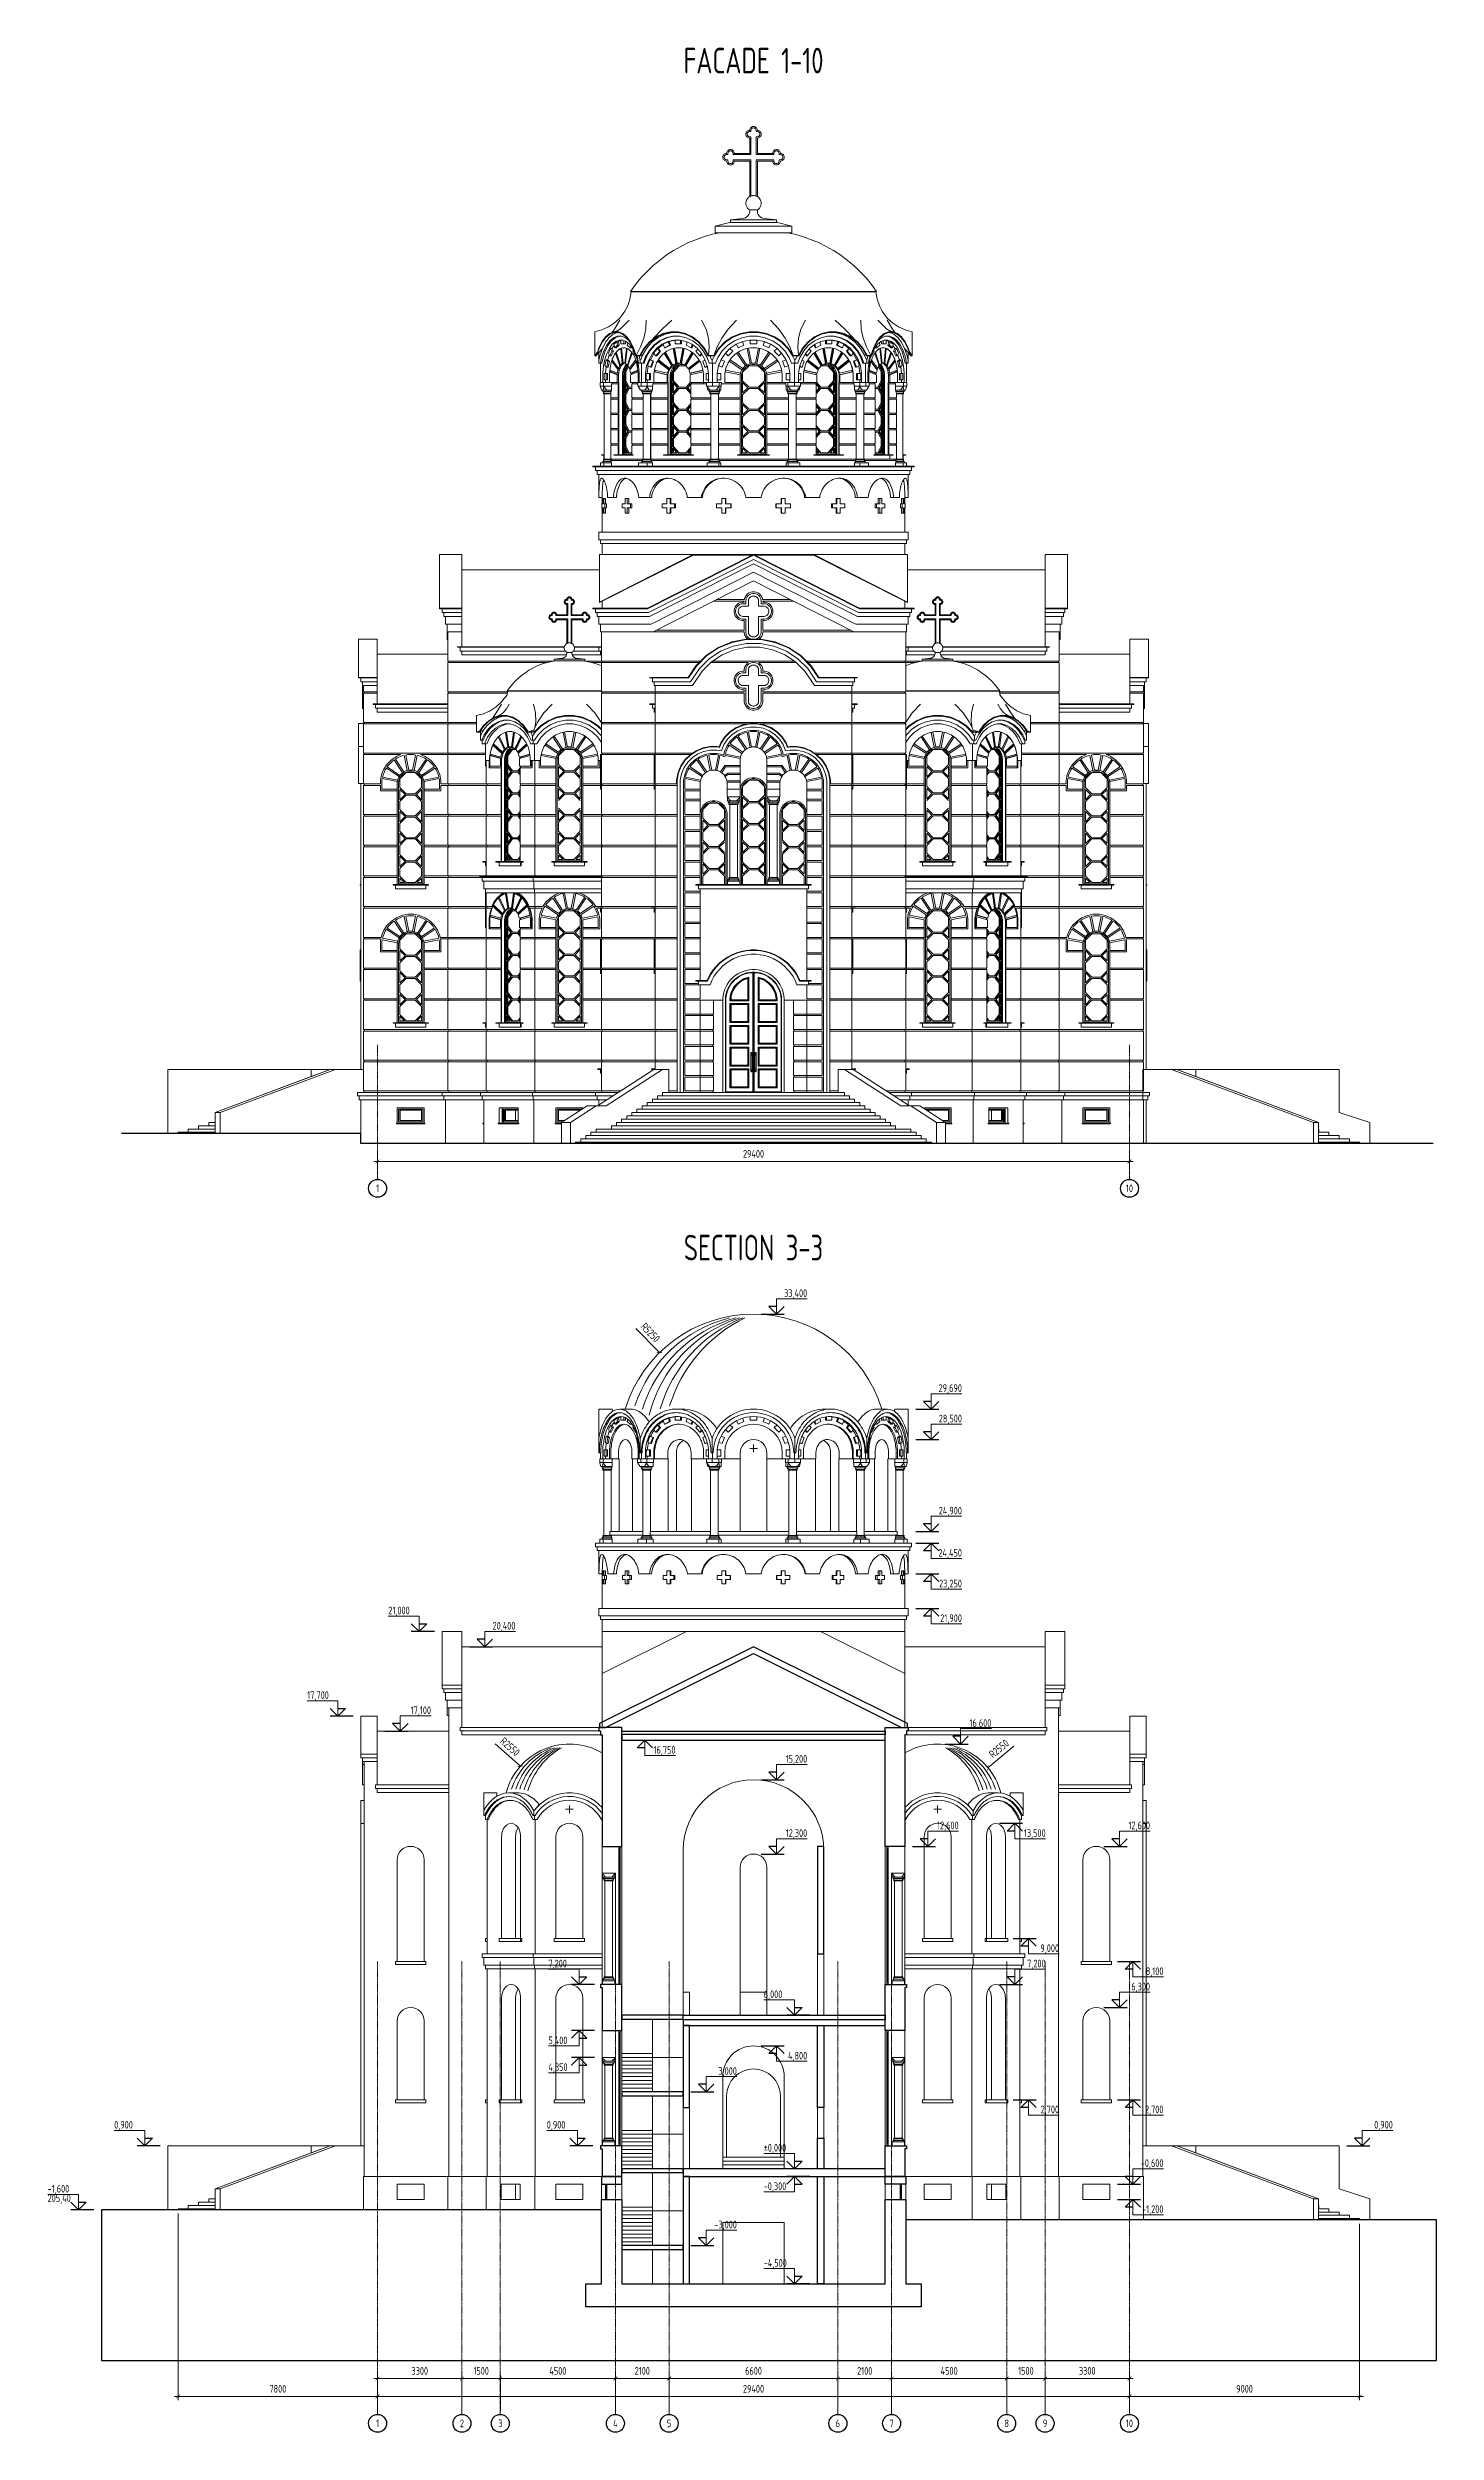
# Model space of a CAD drawing. Header units: millimetres. Extents: x -4890 to 184123, y 36 to 148549.
# Drawn here: x -4890 to 49410, y 55354 to 148549 of the extents above; entities that cross this region are included whole.
import ezdxf

# ---------------------------------------------------------------- set-up
doc = ezdxf.new("R2010")
doc.units = ezdxf.units.MM
doc.linetypes.add('CENTERX2', pattern=[101.6, 63.5, -12.7, 12.7, -12.7])
for name, color, linetype, lineweight in [('axis', 40, 'CENTERX2', 5), ('Dimension', 4, 'Continuous', 5), ('Text', 169, 'Continuous', 5), ('Wall_General', 5, 'Continuous', 30), ('Wall_Satelit', 253, 'Continuous', 5), ('Windows', 250, 'Continuous', 5)]:
    doc.layers.add(name, color=color, linetype=linetype, lineweight=lineweight)
doc.styles.add('OK300', font='isocpeur.ttf', dxfattribs={"width": 0.7, "height": 300})
doc.styles.get("Standard").update_dxf_attribs({"font": 'arial.ttf'})
doc.dimstyles.new('OK100', dxfattribs={"dimtxt": 300, "dimasz": 150, "dimexe": 150, "dimexo": 150, "dimgap": 150, "dimtad": 1, "dimdec": 0, "dimzin": 0, "dimdsep": 46, "dimtxsty": 'OK300', "dimblk": 'ARCHTICK', "dimcen": 150, "dimdle": 150, "dimclrd": 256, "dimclre": 256, "dimclrt": 256, "dimadec": 0, "dimazin": 0, "dimtfac": 1, "dimtdec": 0, "dimtofl": 0, "dimtmove": 0, "dimatfit": 3, "dimldrblk": 'DOT', "dimfxl": 1, "dimtolj": 1, "dimtzin": 0, "dimlwd": -1, "dimlwe": -1, "dimarcsym": 0})
doc.dimstyles.get("Standard").update_dxf_attribs({"dimtxt": 0.18, "dimasz": 0.18, "dimexe": 0.18, "dimexo": 0.0625, "dimgap": 0.09, "dimtad": 0, "dimtih": 1, "dimtoh": 1, "dimdec": 4, "dimzin": 0, "dimdsep": 46, "dimtxsty": 'Standard', "dimcen": 0.09, "dimadec": 0, "dimazin": 0, "dimtfac": 1, "dimtdec": 4, "dimtofl": 0, "dimtmove": 0, "dimatfit": 3, "dimfxl": 1, "dimtolj": 1, "dimtzin": 0, "dimarcsym": 0})

msp = doc.modelspace()

# ---------------------------------------------------------------- texts
at = {"layer": 'axis', "color": 18, "true_color": 0x000000, "char_height": 300, "attachment_point": 5, "style": 'OK300'}
for s, insert in [('1', (8009.7, 103969)), ('10', (37409.7, 103969)), ('1', (8009.7, 55703.7)), ('2', (11309.7, 55703.7)), ('3', (12809.7, 55703.7)), ('4', (17309.7, 55703.7)), ('5', (19409.7, 55703.7)), ('6', (26009.7, 55703.7)), ('7', (28109.7, 55703.7)), ('8', (32609.7, 55703.7)), ('9', (34109.7, 55703.7)), ('10', (37409.7, 55703.7))]:
    msp.add_mtext(s, dxfattribs=dict(at, insert=insert))
at = {"layer": 'Dimension', "char_height": 300, "style": 'OK300'}
for s, insert, attachment_point in [('33,400', (24809.7, 99653.7), 9), ('29,690', (30859.7, 95943.7), 9), ('28,500', (30859.7, 94753.7), 9), ('24,900', (30859.7, 91153.7), 9), ('24,450', (30859.7, 89503.7), 9), ('23,250', (30859.7, 88303.7), 9), ('21,000', (8429.7, 87253.7), 7), ('20,400', (13399.7, 86653.7), 9), ('21,900', (30859.7, 86953.7), 9), ('17,700', (5259.7, 83944), 7), ('17,100', (10099.7, 83353.7), 9), ('16,600', (32009.7, 82853.7), 9), ('16,750', (19659.7, 81803.7), 9), ('15,200', (24809.7, 81453.7), 9), ('12,600', (30729.7, 78853.7), 9), ('12,600', (38214.7, 78853.7), 9), ('12,300', (24809.7, 78553.7), 9), ('13,500', (34132.7, 78553.7), 9), ('7,200', (14689.7, 73453.7), 7), ('7,200', (34132.7, 73453.7), 9), ('9,000', (34657.7, 74053.7), 9), ('6,300', (38214.7, 72553.7), 9), ('8,100', (38739.7, 73153.7), 9), ('6,000', (23109.7, 72253.7), 7), ('5,400', (14689.7, 70453.7), 7), ('4,800', (24809.7, 69853.7), 9), ('4,350', (14689.7, 69403.7), 7), ('3,000', (22059.7, 69253.7), 9), ('2,700', (34657.7, 67753.7), 9), ('2,700', (38739.7, 67753.7), 9), ('0,900', (-2290.3, 67153.7), 7), ('0,900', (14624.7, 67153.7), 7), ('0,900', (47709.7, 67153.7), 9), ('%%P0,000', (23109.7, 66253.7), 7), ('-0,600', (38739.7, 65653.7), 9), ('-1,600', (-4890.3, 64653.7), 7), ('205,40', (-4890.3, 64653.7), 1), ('-0,300', (23109.7, 64753.7), 7), ('-3,000', (22059.7, 63253.7), 9), ('-1,200', (38739.7, 63853.7), 9), ('-4,500', (23109.7, 61753.7), 7)]:
    msp.add_mtext(s, dxfattribs=dict(at, insert=insert, attachment_point=attachment_point))
at = {"layer": 'Text', "linetype": 'Continuous', "char_height": 1000, "attachment_point": 8, "style": 'OK300'}
for s, insert in [('FACADE 1-10', (22709.7, 147543.3)), ('SECTION 3-3', (22709.7, 101153.7))]:
    msp.add_mtext(s, dxfattribs=dict(at, insert=insert))

# ---------------------------------------------------------------- blocks, each defined once
blk = doc.blocks.new('_ArchTick')
at = {"color": 0, "linetype": 'ByBlock', "const_width": 0.15}
blk.add_lwpolyline([(-0.5, -0.5), (0.5, 0.5)], dxfattribs=at)
blk = doc.blocks.new('*D199')
at = {"layer": 'Defpoints', "color": 0, "transparency": 16777216}
for p in [(8010, 56054), (37410, 56754), (37410, 56054)]:
    blk.add_point(p, dxfattribs=at)
at = {"layer": 'Dimension', "transparency": 16777216}
for p, q in [((8010, 56204), (8010, 56904)), ((37410, 56204), (37410, 56904)), ((7860, 56754), (37560, 56754))]:
    blk.add_line(p, q, dxfattribs=at)
at = {"layer": 'Dimension', "transparency": 16777216, "xscale": 150, "yscale": 150, "zscale": 150, "rotation": 180}
blk.add_blockref('_ArchTick', (8010, 56754), dxfattribs=at)
at = {"layer": 'Dimension', "transparency": 16777216, "xscale": 150, "yscale": 150, "zscale": 150}
blk.add_blockref('_ArchTick', (37410, 56754), dxfattribs=at)
at = {"layer": 'Dimension', "transparency": 16777216, "insert": (22710, 57054), "char_height": 300, "attachment_point": 5, "style": 'OK300'}
blk.add_mtext('\\A1;29400', dxfattribs=at)
blk = doc.blocks.new('_Dot')
at = {"layer": 'Dimension', "color": 0, "lineweight": -2}
blk.add_line((-0.5, 0), (-1, 0), dxfattribs=at)
at = {"layer": 'Dimension', "color": 0, "const_width": 0.5}
blk.add_lwpolyline([(-0.25, 0, 1), (0.25, 0, 1)], format="xyb", close=True, dxfattribs=at)
blk = doc.blocks.new('*D200')
at = {"layer": 'Defpoints', "color": 0, "transparency": 16777216}
for p in [(11310, 57454), (8010, 56054), (11310, 56054)]:
    blk.add_point(p, dxfattribs=at)
at = {"layer": 'Dimension', "transparency": 16777216}
for p, q in [((7860, 57454), (11460, 57454)), ((8010, 56204), (8010, 57604)), ((11310, 56204), (11310, 57604))]:
    blk.add_line(p, q, dxfattribs=at)
at = {"layer": 'Dimension', "transparency": 16777216, "xscale": 150, "yscale": 150, "zscale": 150, "rotation": 180}
blk.add_blockref('_ArchTick', (8010, 57454), dxfattribs=at)
at = {"layer": 'Dimension', "transparency": 16777216, "xscale": 150, "yscale": 150, "zscale": 150}
blk.add_blockref('_ArchTick', (11310, 57454), dxfattribs=at)
at = {"layer": 'Dimension', "transparency": 16777216, "insert": (9660, 57754), "char_height": 300, "attachment_point": 5, "style": 'OK300'}
blk.add_mtext('\\A1;3300', dxfattribs=at)
blk = doc.blocks.new('*D201')
at = {"layer": 'Defpoints', "color": 0, "transparency": 16777216}
for p in [(17310, 57454), (12810, 56054), (17310, 56054)]:
    blk.add_point(p, dxfattribs=at)
at = {"layer": 'Dimension', "transparency": 16777216}
for p, q in [((12660, 57454), (17460, 57454)), ((12810, 56204), (12810, 57604)), ((17310, 56204), (17310, 57604))]:
    blk.add_line(p, q, dxfattribs=at)
at = {"layer": 'Dimension', "transparency": 16777216, "xscale": 150, "yscale": 150, "zscale": 150, "rotation": 180}
blk.add_blockref('_ArchTick', (12810, 57454), dxfattribs=at)
at = {"layer": 'Dimension', "transparency": 16777216, "xscale": 150, "yscale": 150, "zscale": 150}
blk.add_blockref('_ArchTick', (17310, 57454), dxfattribs=at)
at = {"layer": 'Dimension', "transparency": 16777216, "insert": (15060, 57754), "char_height": 300, "attachment_point": 5, "style": 'OK300'}
blk.add_mtext('\\A1;4500', dxfattribs=at)
blk = doc.blocks.new('*D202')
at = {"layer": 'Defpoints', "color": 0, "transparency": 16777216}
for p in [(19410, 57454), (17310, 56054), (19410, 56054)]:
    blk.add_point(p, dxfattribs=at)
at = {"layer": 'Dimension', "transparency": 16777216}
for p, q in [((17160, 57454), (19560, 57454)), ((17310, 56204), (17310, 57604)), ((19410, 56204), (19410, 57604))]:
    blk.add_line(p, q, dxfattribs=at)
at = {"layer": 'Dimension', "transparency": 16777216, "xscale": 150, "yscale": 150, "zscale": 150, "rotation": 180}
blk.add_blockref('_ArchTick', (17310, 57454), dxfattribs=at)
at = {"layer": 'Dimension', "transparency": 16777216, "xscale": 150, "yscale": 150, "zscale": 150}
blk.add_blockref('_ArchTick', (19410, 57454), dxfattribs=at)
at = {"layer": 'Dimension', "transparency": 16777216, "insert": (18360, 57754), "char_height": 300, "attachment_point": 5, "style": 'OK300'}
blk.add_mtext('\\A1;2100', dxfattribs=at)
blk = doc.blocks.new('*D203')
at = {"layer": 'Defpoints', "color": 0, "transparency": 16777216}
for p in [(26010, 57454), (19410, 56054), (26010, 56054)]:
    blk.add_point(p, dxfattribs=at)
at = {"layer": 'Dimension', "transparency": 16777216}
for p, q in [((19260, 57454), (26160, 57454)), ((19410, 56204), (19410, 57604)), ((26010, 56204), (26010, 57604))]:
    blk.add_line(p, q, dxfattribs=at)
at = {"layer": 'Dimension', "transparency": 16777216, "xscale": 150, "yscale": 150, "zscale": 150, "rotation": 180}
blk.add_blockref('_ArchTick', (19410, 57454), dxfattribs=at)
at = {"layer": 'Dimension', "transparency": 16777216, "xscale": 150, "yscale": 150, "zscale": 150}
blk.add_blockref('_ArchTick', (26010, 57454), dxfattribs=at)
at = {"layer": 'Dimension', "transparency": 16777216, "insert": (22710, 57754), "char_height": 300, "attachment_point": 5, "style": 'OK300'}
blk.add_mtext('\\A1;6600', dxfattribs=at)
blk = doc.blocks.new('*D204')
at = {"layer": 'Defpoints', "color": 0, "transparency": 16777216}
for p in [(28110, 57454), (26010, 56054), (28110, 56054)]:
    blk.add_point(p, dxfattribs=at)
at = {"layer": 'Dimension', "transparency": 16777216}
for p, q in [((25860, 57454), (28260, 57454)), ((26010, 56204), (26010, 57604)), ((28110, 56204), (28110, 57604))]:
    blk.add_line(p, q, dxfattribs=at)
at = {"layer": 'Dimension', "transparency": 16777216, "xscale": 150, "yscale": 150, "zscale": 150, "rotation": 180}
blk.add_blockref('_ArchTick', (26010, 57454), dxfattribs=at)
at = {"layer": 'Dimension', "transparency": 16777216, "xscale": 150, "yscale": 150, "zscale": 150}
blk.add_blockref('_ArchTick', (28110, 57454), dxfattribs=at)
at = {"layer": 'Dimension', "transparency": 16777216, "insert": (27060, 57754), "char_height": 300, "attachment_point": 5, "style": 'OK300'}
blk.add_mtext('\\A1;2100', dxfattribs=at)
blk = doc.blocks.new('*D205')
at = {"layer": 'Defpoints', "color": 0, "transparency": 16777216}
for p in [(32610, 57454), (28110, 56054), (32610, 56054)]:
    blk.add_point(p, dxfattribs=at)
at = {"layer": 'Dimension', "transparency": 16777216}
for p, q in [((27960, 57454), (32760, 57454)), ((28110, 56204), (28110, 57604)), ((32610, 56204), (32610, 57604))]:
    blk.add_line(p, q, dxfattribs=at)
at = {"layer": 'Dimension', "transparency": 16777216, "xscale": 150, "yscale": 150, "zscale": 150, "rotation": 180}
blk.add_blockref('_ArchTick', (28110, 57454), dxfattribs=at)
at = {"layer": 'Dimension', "transparency": 16777216, "xscale": 150, "yscale": 150, "zscale": 150}
blk.add_blockref('_ArchTick', (32610, 57454), dxfattribs=at)
at = {"layer": 'Dimension', "transparency": 16777216, "insert": (30360, 57754), "char_height": 300, "attachment_point": 5, "style": 'OK300'}
blk.add_mtext('\\A1;4500', dxfattribs=at)
blk = doc.blocks.new('*D206')
at = {"layer": 'Defpoints', "color": 0, "transparency": 16777216}
for p in [(37410, 57454), (34110, 56054), (37410, 56054)]:
    blk.add_point(p, dxfattribs=at)
at = {"layer": 'Dimension', "transparency": 16777216}
for p, q in [((33960, 57454), (37560, 57454)), ((34110, 56204), (34110, 57604)), ((37410, 56204), (37410, 57604))]:
    blk.add_line(p, q, dxfattribs=at)
at = {"layer": 'Dimension', "transparency": 16777216, "xscale": 150, "yscale": 150, "zscale": 150, "rotation": 180}
blk.add_blockref('_ArchTick', (34110, 57454), dxfattribs=at)
at = {"layer": 'Dimension', "transparency": 16777216, "xscale": 150, "yscale": 150, "zscale": 150}
blk.add_blockref('_ArchTick', (37410, 57454), dxfattribs=at)
at = {"layer": 'Dimension', "transparency": 16777216, "insert": (35760, 57754), "char_height": 300, "attachment_point": 5, "style": 'OK300'}
blk.add_mtext('\\A1;3300', dxfattribs=at)
blk = doc.blocks.new('*D207')
at = {"layer": 'Defpoints', "color": 0, "transparency": 16777216}
for p in [(12810, 57454), (11310, 56054), (12810, 56054)]:
    blk.add_point(p, dxfattribs=at)
at = {"layer": 'Dimension', "transparency": 16777216}
for p, q in [((11160, 57454), (12960, 57454)), ((11310, 56204), (11310, 57604)), ((12810, 56204), (12810, 57604))]:
    blk.add_line(p, q, dxfattribs=at)
at = {"layer": 'Dimension', "transparency": 16777216, "xscale": 150, "yscale": 150, "zscale": 150, "rotation": 180}
blk.add_blockref('_ArchTick', (11310, 57454), dxfattribs=at)
at = {"layer": 'Dimension', "transparency": 16777216, "xscale": 150, "yscale": 150, "zscale": 150}
blk.add_blockref('_ArchTick', (12810, 57454), dxfattribs=at)
at = {"layer": 'Dimension', "transparency": 16777216, "insert": (12060, 57754), "char_height": 300, "attachment_point": 5, "style": 'OK300'}
blk.add_mtext('\\A1;1500', dxfattribs=at)
blk = doc.blocks.new('*D208')
at = {"layer": 'Defpoints', "color": 0, "transparency": 16777216}
for p in [(34110, 57454), (32610, 56054), (34110, 56054)]:
    blk.add_point(p, dxfattribs=at)
at = {"layer": 'Dimension', "transparency": 16777216}
for p, q in [((32460, 57454), (34260, 57454)), ((32610, 56204), (32610, 57604)), ((34110, 56204), (34110, 57604))]:
    blk.add_line(p, q, dxfattribs=at)
at = {"layer": 'Dimension', "transparency": 16777216, "xscale": 150, "yscale": 150, "zscale": 150, "rotation": 180}
blk.add_blockref('_ArchTick', (32610, 57454), dxfattribs=at)
at = {"layer": 'Dimension', "transparency": 16777216, "xscale": 150, "yscale": 150, "zscale": 150}
blk.add_blockref('_ArchTick', (34110, 57454), dxfattribs=at)
at = {"layer": 'Dimension', "transparency": 16777216, "insert": (33360, 57754), "char_height": 300, "attachment_point": 5, "style": 'OK300'}
blk.add_mtext('\\A1;1500', dxfattribs=at)
blk = doc.blocks.new('*D209')
at = {"layer": 'Defpoints', "color": 0, "transparency": 16777216}
for p in [(210, 64054), (210, 56754), (8010, 56054)]:
    blk.add_point(p, dxfattribs=at)
at = {"layer": 'Dimension', "transparency": 16777216}
for p, q in [((210, 63904), (210, 56604)), ((8010, 56204), (8010, 56904)), ((8160, 56754), (60, 56754))]:
    blk.add_line(p, q, dxfattribs=at)
at = {"layer": 'Dimension', "transparency": 16777216, "xscale": 150, "yscale": 150, "zscale": 150, "rotation": 180}
blk.add_blockref('_ArchTick', (210, 56754), dxfattribs=at)
at = {"layer": 'Dimension', "transparency": 16777216, "xscale": 150, "yscale": 150, "zscale": 150}
blk.add_blockref('_ArchTick', (8010, 56754), dxfattribs=at)
at = {"layer": 'Dimension', "transparency": 16777216, "insert": (4110, 57054), "char_height": 300, "attachment_point": 5, "style": 'OK300'}
blk.add_mtext('\\A1;7800', dxfattribs=at)
blk = doc.blocks.new('*D210')
at = {"layer": 'Defpoints', "color": 0, "transparency": 16777216}
for p in [(46410, 63654), (37410, 56054), (46410, 56754)]:
    blk.add_point(p, dxfattribs=at)
at = {"layer": 'Dimension', "transparency": 16777216}
for p, q in [((46410, 63504), (46410, 56604)), ((37410, 56204), (37410, 56904)), ((37260, 56754), (46560, 56754))]:
    blk.add_line(p, q, dxfattribs=at)
at = {"layer": 'Dimension', "transparency": 16777216, "xscale": 150, "yscale": 150, "zscale": 150, "rotation": 180}
blk.add_blockref('_ArchTick', (37410, 56754), dxfattribs=at)
at = {"layer": 'Dimension', "transparency": 16777216, "xscale": 150, "yscale": 150, "zscale": 150}
blk.add_blockref('_ArchTick', (46410, 56754), dxfattribs=at)
at = {"layer": 'Dimension', "transparency": 16777216, "insert": (41910, 57054), "char_height": 300, "attachment_point": 5, "style": 'OK300'}
blk.add_mtext('\\A1;9000', dxfattribs=at)
blk = doc.blocks.new('*D214')
at = {"layer": 'Defpoints', "color": 0, "transparency": 16777216}
for p in [(19030, 97549), (22710, 93804)]:
    blk.add_point(p, dxfattribs=at)
at = {"layer": 'Dimension', "transparency": 16777216}
for p, q in [((18109, 98486), (19030, 97549)), ((22560, 93804), (22860, 93804)), ((22710, 93654), (22710, 93954))]:
    blk.add_line(p, q, dxfattribs=at)
at = {"layer": 'Dimension', "transparency": 16777216, "xscale": 150, "yscale": 150, "zscale": 150, "rotation": 314.4943165016878}
blk.add_blockref('_ArchTick', (19030, 97549), dxfattribs=at)
at = {"layer": 'Dimension', "transparency": 16777216, "insert": (18679, 98335), "char_height": 300, "attachment_point": 5, "rotation": 314.49432, "style": 'OK300'}
blk.add_mtext('\\A1;R5250', dxfattribs=at)
blk = doc.blocks.new('*D215')
at = {"layer": 'Defpoints', "color": 0, "transparency": 16777216}
for p in [(13595, 81388), (15510, 79704)]:
    blk.add_point(p, dxfattribs=at)
at = {"layer": 'Dimension', "transparency": 16777216}
for p, q in [((12609, 82256), (13595, 81388)), ((15360, 79704), (15660, 79704)), ((15510, 79554), (15510, 79854))]:
    blk.add_line(p, q, dxfattribs=at)
at = {"layer": 'Dimension', "transparency": 16777216, "xscale": 150, "yscale": 150, "zscale": 150, "rotation": 318.651806157707}
blk.add_blockref('_ArchTick', (13595, 81388), dxfattribs=at)
at = {"layer": 'Dimension', "transparency": 16777216, "insert": (13188, 82147), "char_height": 300, "attachment_point": 5, "rotation": 318.65181, "style": 'OK300'}
blk.add_mtext('\\A1;R2550', dxfattribs=at)
blk = doc.blocks.new('*D216')
at = {"layer": 'Defpoints', "color": 0, "transparency": 16777216}
for p in [(31876, 81327), (29910, 79704)]:
    blk.add_point(p, dxfattribs=at)
at = {"layer": 'Dimension', "transparency": 16777216}
for p, q in [((32889, 82164), (31876, 81327)), ((29760, 79704), (30060, 79704)), ((29910, 79554), (29910, 79854))]:
    blk.add_line(p, q, dxfattribs=at)
at = {"layer": 'Dimension', "transparency": 16777216, "xscale": 150, "yscale": 150, "zscale": 150, "rotation": 219.5464957237562}
blk.add_blockref('_ArchTick', (31876, 81327), dxfattribs=at)
at = {"layer": 'Dimension', "transparency": 16777216, "insert": (32307, 82072), "char_height": 300, "attachment_point": 5, "rotation": 39.5465, "style": 'OK300'}
blk.add_mtext('\\A1;R2550', dxfattribs=at)
blk = doc.blocks.new('*D116')
at = {"layer": 'Defpoints', "color": 0, "transparency": 16777216}
for p in [(37410, 105019), (8010, 104319), (37410, 104319)]:
    blk.add_point(p, dxfattribs=at)
at = {"layer": 'Dimension', "transparency": 16777216}
for p, q in [((7860, 105019), (37560, 105019)), ((8010, 104469), (8010, 105169)), ((37410, 104469), (37410, 105169))]:
    blk.add_line(p, q, dxfattribs=at)
at = {"layer": 'Dimension', "transparency": 16777216, "xscale": 150, "yscale": 150, "zscale": 150, "rotation": 180}
blk.add_blockref('_ArchTick', (8010, 105019), dxfattribs=at)
at = {"layer": 'Dimension', "transparency": 16777216, "xscale": 150, "yscale": 150, "zscale": 150}
blk.add_blockref('_ArchTick', (37410, 105019), dxfattribs=at)
at = {"layer": 'Dimension', "transparency": 16777216, "insert": (22710, 105319), "char_height": 300, "attachment_point": 5, "style": 'OK300'}
blk.add_mtext('\\A1;29400', dxfattribs=at)

# ---------------------------------------------------------------- dimensions: what is measured, and where the dimension line sits
at = {"layer": 'Dimension'}
for base, p1, p2, picture, middle in [((37409.7, 105019), (8009.7, 104319), (37409.7, 104319), '*D116', (22709.7, 105319)), ((11309.7, 57453.7), (8009.7, 56053.7), (11309.7, 56053.7), '*D200', (9659.7, 57753.7)), ((12809.7, 57453.7), (11309.7, 56053.7), (12809.7, 56053.7), '*D207', (12059.7, 57753.7)), ((34109.7, 57453.7), (32609.7, 56053.7), (34109.7, 56053.7), '*D208', (33359.7, 57753.7)), ((37409.7, 56753.7), (8009.7, 56053.7), (37409.7, 56053.7), '*D199', (22709.7, 57053.7))]:
    dim = msp.add_linear_dim(base=base, p1=p1, p2=p2, dimstyle='OK100', dxfattribs=at)
    dim.commit()
    dim.dimension.update_dxf_attribs({"geometry": picture, "text_midpoint": middle})
for center, mpoint, picture, middle in [((22709.7, 93803.8), (19030.3, 97548.7), '*D214', (18678.7, 98334.6)), ((15509.7, 79703.7), (13595.3, 81388.3), '*D215', (13187.7, 82146.7)), ((29909.7, 79703.7), (31876, 81327.3), '*D216', (32307.3, 82072.5))]:
    dim = msp.add_radius_dim(center=center, mpoint=mpoint, dimstyle='Standard', override={"dimtxt": 300, "dimasz": 150, "dimexe": 150, "dimexo": 150, "dimgap": 150, "dimtad": 1, "dimtih": 0, "dimtoh": 0, "dimdec": 0, "dimtxsty": 'OK300', "dimblk": 'ArchTick', "dimcen": 150, "dimdle": 150, "dimclrd": 256, "dimclre": 256, "dimclrt": 256, "dimtdec": 0, "dimatfit": 3, "dimldrblk": 'Dot', "dimlwd": 65535, "dimlwe": 65535}, dxfattribs=at)
    dim.commit()
    dim.dimension.update_dxf_attribs({"geometry": picture, "text_midpoint": middle})
for base, p1, p2, dimstyle, override, picture, middle in [((209.7, 56753.7), (8009.7, 56053.7), (209.7, 64053.7), 'Standard', {"dimtxt": 300, "dimasz": 150, "dimexe": 150, "dimexo": 150, "dimgap": 150, "dimtad": 1, "dimtih": 0, "dimtoh": 0, "dimdec": 0, "dimtxsty": 'OK300', "dimblk": 'ArchTick', "dimcen": 150, "dimdle": 150, "dimclrd": 256, "dimclre": 256, "dimclrt": 256, "dimtdec": 0, "dimatfit": 3, "dimldrblk": 'Dot', "dimlwd": 65535, "dimlwe": 65535}, '*D209', (4109.7, 57053.7)), ((46409.7, 56753.7), (37409.7, 56053.7), (46409.7, 63653.7), 'Standard', {"dimtxt": 300, "dimasz": 150, "dimexe": 150, "dimexo": 150, "dimgap": 150, "dimtad": 1, "dimtih": 0, "dimtoh": 0, "dimdec": 0, "dimtxsty": 'OK300', "dimblk": 'ArchTick', "dimcen": 150, "dimdle": 150, "dimclrd": 256, "dimclre": 256, "dimclrt": 256, "dimtdec": 0, "dimatfit": 3, "dimldrblk": 'Dot', "dimlwd": 65535, "dimlwe": 65535}, '*D210', (41909.7, 57053.7)), ((17309.7, 57453.7), (12809.7, 56053.7), (17309.7, 56053.7), 'OK100', {"dimtmove": 1}, '*D201', (15059.7, 57753.7)), ((19409.7, 57453.7), (17309.7, 56053.7), (19409.7, 56053.7), 'OK100', {"dimtmove": 1}, '*D202', (18359.7, 57753.7)), ((26009.7, 57453.7), (19409.7, 56053.7), (26009.7, 56053.7), 'OK100', {"dimtmove": 1}, '*D203', (22709.7, 57753.7)), ((28109.7, 57453.7), (26009.7, 56053.7), (28109.7, 56053.7), 'OK100', {"dimtmove": 1}, '*D204', (27059.7, 57753.7)), ((32609.7, 57453.7), (28109.7, 56053.7), (32609.7, 56053.7), 'OK100', {"dimtmove": 1}, '*D205', (30359.7, 57753.7)), ((37409.7, 57453.7), (34109.7, 56053.7), (37409.7, 56053.7), 'OK100', {"dimtmove": 1}, '*D206', (35759.7, 57753.7))]:
    dim = msp.add_linear_dim(base=base, p1=p1, p2=p2, dimstyle=dimstyle, override=override, dxfattribs=at)
    dim.commit()
    dim.dimension.update_dxf_attribs({"geometry": picture, "text_midpoint": middle})

# ---------------------------------------------------------------- linework, layer by layer
at = {"layer": 'axis', "ltscale": 0.5}
for points in [[(8009.7, 104319), (8009.7, 109598.6)], [(37409.7, 104319), (37409.7, 109598.6)], [(8009.7, 56053.7), (8009.7, 73753.7)], [(11309.7, 56053.7), (11309.7, 73753.7)], [(12809.7, 56053.7), (12809.7, 73753.7)], [(17309.7, 56053.7), (17309.7, 73753.7)], [(19409.7, 56053.7), (19409.7, 73753.7)], [(26009.7, 56053.7), (26009.7, 73753.7)], [(28109.7, 56053.7), (28109.7, 73753.7)], [(32609.7, 56053.7), (32609.7, 73753.7)], [(34109.7, 56053.7), (34109.7, 73753.7)], [(37409.7, 56053.7), (37409.7, 73753.7)]]:
    msp.add_lwpolyline(points, dxfattribs=at)
at = {"layer": 'axis', "color": 18, "linetype": 'Continuous', "lineweight": 30, "true_color": 0x000000}
for centre in [(8009.7, 103969), (37409.7, 103969), (8009.7, 55703.7), (11309.7, 55703.7), (12809.7, 55703.7), (17309.7, 55703.7), (19409.7, 55703.7), (26009.7, 55703.7), (28109.7, 55703.7), (32609.7, 55703.7), (34109.7, 55703.7), (37409.7, 55703.7)]:
    msp.add_circle(centre, 350, dxfattribs=at)
at = {"layer": 'Defpoints'}
msp.add_lwpolyline([(-2790.3, 64053.7), (-2790.3, 58153.7), (49409.7, 58153.7), (49409.7, 63653.7)], dxfattribs=at)
at = {"layer": 'Dimension', "lineweight": 30}
for points in [[(23009.7, 99053.7), (23909.7, 99053.7)], [(23609.7, 99353.7), (23309.7, 99353.7), (23609.7, 99053.7), (23909.7, 99353.7)], [(29059.7, 95343.7), (29959.7, 95343.7)], [(29659.7, 95643.7), (29359.7, 95643.7), (29659.7, 95343.7), (29959.7, 95643.7)], [(29059.7, 94153.7), (29959.7, 94153.7)], [(29659.7, 94453.7), (29359.7, 94453.7), (29659.7, 94153.7), (29959.7, 94453.7)], [(29059.7, 90553.7), (29959.7, 90553.7)], [(29659.7, 90853.7), (29359.7, 90853.7), (29659.7, 90553.7), (29959.7, 90853.7)], [(29059.7, 90103.7), (29959.7, 90103.7)], [(29659.7, 89803.7), (29359.7, 89803.7), (29659.7, 90103.7), (29959.7, 89803.7)], [(29059.7, 88903.7), (29959.7, 88903.7)], [(29659.7, 88603.7), (29359.7, 88603.7), (29659.7, 88903.7), (29959.7, 88603.7)], [(9629.7, 86953.7), (9929.7, 86953.7), (9629.7, 86653.7), (9329.7, 86953.7)], [(29059.7, 87553.7), (29959.7, 87553.7)], [(29659.7, 87253.7), (29359.7, 87253.7), (29659.7, 87553.7), (29959.7, 87253.7)], [(10229.7, 86653.7), (9329.7, 86653.7)], [(6459.7, 83644), (6759.7, 83644), (6459.7, 83344), (6159.7, 83644)], [(7059.7, 83344), (6159.7, 83344)], [(17859.7, 82403.7), (18759.7, 82403.7)], [(18459.7, 82103.7), (18159.7, 82103.7), (18459.7, 82403.7), (18759.7, 82103.7)], [(30209.7, 82253.7), (31109.7, 82253.7)], [(30809.7, 82553.7), (30509.7, 82553.7), (30809.7, 82253.7), (31109.7, 82553.7)], [(23609.7, 81153.7), (23309.7, 81153.7), (23609.7, 80853.7), (23909.7, 81153.7)], [(23009.7, 80853.7), (23909.7, 80853.7)], [(29529.7, 78553.7), (29229.7, 78553.7), (29529.7, 78253.7), (29829.7, 78553.7)], [(32332.7, 79153.7), (33232.7, 79153.7)], [(32932.7, 78853.7), (32632.7, 78853.7), (32932.7, 79153.7), (33232.7, 78853.7)], [(37014.7, 78553.7), (36714.7, 78553.7), (37014.7, 78253.7), (37314.7, 78553.7)], [(23009.7, 77953.7), (23909.7, 77953.7)], [(23609.7, 78253.7), (23309.7, 78253.7), (23609.7, 77953.7), (23909.7, 78253.7)], [(28929.7, 78253.7), (29829.7, 78253.7)], [(36414.7, 78253.7), (37314.7, 78253.7)], [(32857.7, 74653.7), (33757.7, 74653.7)], [(33457.7, 74353.7), (33157.7, 74353.7), (33457.7, 74653.7), (33757.7, 74353.7)], [(36939.7, 73753.7), (37839.7, 73753.7)], [(37539.7, 73453.7), (37239.7, 73453.7), (37539.7, 73753.7), (37839.7, 73453.7)], [(15889.7, 73153.7), (16189.7, 73153.7), (15889.7, 72853.7), (15589.7, 73153.7)], [(16489.7, 72853.7), (15589.7, 72853.7)], [(32332.7, 72853.7), (33232.7, 72853.7)], [(32932.7, 73153.7), (32632.7, 73153.7), (32932.7, 72853.7), (33232.7, 73153.7)], [(24309.7, 71953.7), (24609.7, 71953.7), (24309.7, 71653.7), (24009.7, 71953.7)], [(36414.7, 71953.7), (37314.7, 71953.7)], [(37014.7, 72253.7), (36714.7, 72253.7), (37014.7, 71953.7), (37314.7, 72253.7)], [(15889.7, 70753.7), (16189.7, 70753.7), (15889.7, 71053.7), (15589.7, 70753.7)], [(16489.7, 71053.7), (15589.7, 71053.7)], [(24909.7, 71653.7), (24009.7, 71653.7)], [(15889.7, 69703.7), (16189.7, 69703.7), (15889.7, 70003.7), (15589.7, 69703.7)], [(16489.7, 70003.7), (15589.7, 70003.7)], [(23009.7, 70453.7), (23909.7, 70453.7)], [(23609.7, 70153.7), (23309.7, 70153.7), (23609.7, 70453.7), (23909.7, 70153.7)], [(20259.7, 68653.7), (21159.7, 68653.7)], [(20859.7, 68953.7), (20559.7, 68953.7), (20859.7, 68653.7), (21159.7, 68953.7)], [(32857.7, 68353.7), (33757.7, 68353.7)], [(33457.7, 68053.7), (33157.7, 68053.7), (33457.7, 68353.7), (33757.7, 68053.7)], [(36939.7, 68353.7), (37839.7, 68353.7)], [(37539.7, 68053.7), (37239.7, 68053.7), (37539.7, 68353.7), (37839.7, 68053.7)], [(-1090.3, 66853.7), (-790.3, 66853.7), (-1090.3, 66553.7), (-1390.3, 66853.7)], [(-490.3, 66553.7), (-1390.3, 66553.7)], [(15824.7, 66853.7), (16124.7, 66853.7), (15824.7, 66553.7), (15524.7, 66853.7)], [(16424.7, 66553.7), (15524.7, 66553.7)], [(45909.7, 66553.7), (46809.7, 66553.7)], [(46509.7, 66853.7), (46209.7, 66853.7), (46509.7, 66553.7), (46809.7, 66853.7)], [(24309.7, 65953.7), (24609.7, 65953.7), (24309.7, 65653.7), (24009.7, 65953.7)], [(24909.7, 65653.7), (24009.7, 65653.7)], [(24309.7, 65053.7), (24609.7, 65053.7), (24309.7, 65353.7), (24009.7, 65053.7)], [(24909.7, 65353.7), (24009.7, 65353.7)], [(37539.7, 65353.7), (37239.7, 65353.7), (37539.7, 65053.7), (37839.7, 65353.7)], [(-3690.3, 64353.7), (-3390.3, 64353.7), (-3690.3, 64053.7), (-3990.3, 64353.7)], [(36939.7, 65053.7), (37839.7, 65053.7)], [(36939.7, 64453.7), (37839.7, 64453.7)], [(37539.7, 64153.7), (37239.7, 64153.7), (37539.7, 64453.7), (37839.7, 64153.7)], [(-3090.3, 64053.7), (-3990.3, 64053.7)], [(20259.7, 62653.7), (21159.7, 62653.7)], [(20859.7, 62953.7), (20559.7, 62953.7), (20859.7, 62653.7), (21159.7, 62953.7)], [(24309.7, 61453.7), (24609.7, 61453.7), (24309.7, 61153.7), (24009.7, 61453.7)], [(24909.7, 61153.7), (24009.7, 61153.7)]]:
    msp.add_lwpolyline(points, dxfattribs=at)
at = {"layer": 'Dimension'}
for points in [[(23609.7, 99053.7), (23609.7, 99653.7), (24809.7, 99653.7)], [(29659.7, 95343.7), (29659.7, 95943.7), (30859.7, 95943.7)], [(29659.7, 94153.7), (29659.7, 94753.7), (30859.7, 94753.7)], [(29659.7, 90553.7), (29659.7, 91153.7), (30859.7, 91153.7)], [(29659.7, 90103.7), (29659.7, 89503.7), (30859.7, 89503.7)], [(29659.7, 88903.7), (29659.7, 88303.7), (30859.7, 88303.7)], [(9629.7, 86653.7), (9629.7, 87253.7), (8429.7, 87253.7)], [(29659.7, 87553.7), (29659.7, 86953.7), (30859.7, 86953.7)], [(6459.7, 83344), (6459.7, 83944), (5259.7, 83944)], [(18459.7, 82403.7), (18459.7, 81803.7), (19659.7, 81803.7)], [(30809.7, 82253.7), (30809.7, 82853.7), (32009.7, 82853.7)], [(23609.7, 80853.7), (23609.7, 81453.7), (24809.7, 81453.7)], [(23609.7, 77953.7), (23609.7, 78553.7), (24809.7, 78553.7)], [(29529.7, 78253.7), (29529.7, 78853.7), (30729.7, 78853.7)], [(32932.7, 79153.7), (32932.7, 78553.7), (34132.7, 78553.7)], [(37014.7, 78253.7), (37014.7, 78853.7), (38214.7, 78853.7)], [(33457.7, 74653.7), (33457.7, 74053.7), (34657.7, 74053.7)], [(37539.7, 73753.7), (37539.7, 73153.7), (38739.7, 73153.7)], [(15889.7, 72853.7), (15889.7, 73453.7), (14689.7, 73453.7)], [(32932.7, 72853.7), (32932.7, 73453.7), (34132.7, 73453.7)], [(24309.7, 71653.7), (24309.7, 72253.7), (23109.7, 72253.7)], [(37014.7, 71953.7), (37014.7, 72553.7), (38214.7, 72553.7)], [(15889.7, 71053.7), (15889.7, 70453.7), (14689.7, 70453.7)], [(15889.7, 70003.7), (15889.7, 69403.7), (14689.7, 69403.7)], [(23609.7, 70453.7), (23609.7, 69853.7), (24809.7, 69853.7)], [(20859.7, 68653.7), (20859.7, 69253.7), (22059.7, 69253.7)], [(33457.7, 68353.7), (33457.7, 67753.7), (34657.7, 67753.7)], [(37539.7, 68353.7), (37539.7, 67753.7), (38739.7, 67753.7)], [(-1090.3, 66553.7), (-1090.3, 67153.7), (-2290.3, 67153.7)], [(15824.7, 66553.7), (15824.7, 67153.7), (14624.7, 67153.7)], [(46509.7, 66553.7), (46509.7, 67153.7), (47709.7, 67153.7)], [(24309.7, 65653.7), (24309.7, 66253.7), (23109.7, 66253.7)], [(24309.7, 65353.7), (24309.7, 64753.7), (23109.7, 64753.7)], [(37539.7, 65053.7), (37539.7, 65653.7), (38739.7, 65653.7)], [(-3690.3, 64053.7), (-3690.3, 64653.7), (-4890.3, 64653.7)], [(37539.7, 64453.7), (37539.7, 63853.7), (38739.7, 63853.7)], [(20859.7, 62653.7), (20859.7, 63253.7), (22059.7, 63253.7)], [(24309.7, 61153.7), (24309.7, 61753.7), (23109.7, 61753.7)]]:
    msp.add_lwpolyline(points, dxfattribs=at)
at = {"layer": 'Dimension', "lineweight": 30, "elevation": 0}
for points in [[(11599.7, 86053.7), (12499.7, 86053.7)], [(12199.7, 86353.7), (11899.7, 86353.7), (12199.7, 86053.7), (12499.7, 86353.7)], [(8899.7, 83053.7), (8599.7, 83053.7), (8899.7, 82753.7), (9199.7, 83053.7)], [(8299.7, 82753.7), (9199.7, 82753.7)]]:
    msp.add_lwpolyline(points, dxfattribs=at)
at = {"layer": 'Dimension', "elevation": 0}
for points in [[(12199.7, 86053.7), (12199.7, 86653.7), (13399.7, 86653.7)], [(8899.7, 82753.7), (8899.7, 83353.7), (10099.7, 83353.7)]]:
    msp.add_lwpolyline(points, dxfattribs=at)
at = {"layer": 'Wall_General'}
for points in [[(49283.1, 105719), (7359.7, 105719), (7359.7, 106119), (-2004.9, 106119)], [(16759.7, 64053.7), (-2790.3, 64053.7)], [(49409.7, 63653.7), (28659.7, 63653.7)]]:
    msp.add_lwpolyline(points, dxfattribs=at)
for points in [[(22709.7, 85785.6), (28492.6, 82903.7), (28729.7, 82903.7), (28729.7, 83053.7), (22709.7, 86053.7), (16689.7, 83053.7), (16689.7, 82903.7), (16926.7, 82903.7)], [(16659.7, 82903.7), (16659.7, 82763.7), (16724.7, 82763.7), (16724.7, 82613.7), (16789.7, 82613.7), (16789.7, 78253.7), (17559.7, 78253.7), (17559.7, 82903.7)], [(17559.7, 82623.7), (17559.7, 82753.7), (27859.7, 82753.7), (27859.7, 82623.7)], [(17559.7, 82403.7), (27859.7, 82403.7), (27859.7, 82623.7), (17559.7, 82623.7)], [(28759.7, 82903.7), (28759.7, 82763.7), (28694.7, 82763.7), (28694.7, 82613.7), (28629.7, 82613.7), (28629.7, 78253.7), (27859.7, 78253.7), (27859.7, 82903.7)], [(25459.7, 78253.7), (25209.7, 78253.7), (25209.7, 74053.7), (25459.7, 74053.7)], [(16724.7, 72853.7), (16724.7, 72733.7), (16789.7, 72733.7), (16789.7, 71053.7), (17559.7, 71053.7), (17559.7, 72853.7)], [(28694.7, 72853.7), (28694.7, 72733.7), (28629.7, 72733.7), (28629.7, 71053.7), (27859.7, 71053.7), (27859.7, 72853.7)], [(17559.7, 71503.7), (19959.7, 71503.7), (19959.7, 71653.7), (17559.7, 71653.7)], [(19959.7, 71473.7), (19959.7, 71653.7), (27859.7, 71653.7), (27859.7, 71473.7)], [(19959.7, 71253.7), (27859.7, 71253.7), (27859.7, 71473.7), (19959.7, 71473.7)], [(20209.7, 71253.7), (19959.7, 71253.7), (19959.7, 68053.7), (20209.7, 68053.7)], [(25209.7, 71253.7), (25459.7, 71253.7), (25459.7, 68053.7), (25209.7, 68053.7)], [(17559.7, 68503.7), (19959.7, 68503.7), (19959.7, 68653.7), (17559.7, 68653.7)], [(16724.7, 66553.7), (16724.7, 66433.7), (16789.7, 66433.7), (16789.7, 65353.7), (17559.7, 65353.7), (17559.7, 66553.7)], [(25209.7, 66853.7), (25459.7, 66853.7), (25459.7, 65653.7), (25209.7, 65653.7)], [(28694.7, 66553.7), (28694.7, 66433.7), (28629.7, 66433.7), (28629.7, 65353.7), (27859.7, 65353.7), (27859.7, 66553.7)], [(16759.7, 65053.7), (17559.7, 65053.7), (17559.7, 65353.7), (16759.7, 65353.7)], [(17559.7, 65503.7), (19959.7, 65503.7), (19959.7, 65653.7), (17559.7, 65653.7)], [(19959.7, 65353.7), (27859.7, 65353.7), (27859.7, 65653.7), (19959.7, 65653.7)], [(20209.7, 65353.7), (19959.7, 65353.7), (19959.7, 61153.7), (20209.7, 61153.7)], [(25209.7, 65353.7), (25459.7, 65353.7), (25459.7, 61153.7), (25209.7, 61153.7)], [(28659.7, 65053.7), (27859.7, 65053.7), (27859.7, 65353.7), (28659.7, 65353.7)], [(27859.7, 61153.7), (27859.7, 64453.7), (28659.7, 64453.7), (28659.7, 61153.7), (29259.7, 61153.7), (29259.7, 60253.7), (16159.7, 60253.7), (16159.7, 61153.7), (16759.7, 61153.7), (16759.7, 64453.7), (17559.7, 64453.7), (17559.7, 61153.7)], [(17559.7, 62503.7), (19959.7, 62503.7), (19959.7, 62653.7), (17559.7, 62653.7)]]:
    msp.add_lwpolyline(points, close=True, dxfattribs=at)
at = {"layer": 'Wall_Satelit'}
for p, q in [((22565.4, 145362.6), (22576.7, 145389.9)), ((22576.7, 145389.9), (22593.2, 145414.4)), ((22593.2, 145414.4), (22614.1, 145435.3)), ((22614.1, 145435.3), (22638.6, 145451.7)), ((22632, 145382.6), (22645.9, 145396.5)), ((22638.6, 145451.7), (22665.9, 145463.1)), ((22645.9, 145396.5), (22662.3, 145407.4)), ((22662.3, 145407.4), (22680.5, 145415)), ((22665.9, 145463.1), (22694.9, 145468.8)), ((22680.5, 145415), (22699.8, 145418.8)), ((22694.9, 145468.8), (22724.4, 145468.8)), ((22699.8, 145418.8), (22719.5, 145418.8)), ((22719.5, 145418.8), (22738.8, 145415)), ((22724.4, 145468.8), (22753.4, 145463.1)), ((22738.8, 145415), (22757, 145407.4)), ((22753.4, 145463.1), (22780.7, 145451.7)), ((22757, 145407.4), (22773.4, 145396.5)), ((22787.3, 145382.6), (22773.4, 145396.5)), ((22780.7, 145451.7), (22805.3, 145435.3)), ((22805.3, 145435.3), (22826.2, 145414.4)), ((22842.6, 145389.9), (22826.2, 145414.4)), ((22853.9, 145362.6), (22842.6, 145389.9)), ((21659.7, 144433.6), (21665.4, 144462.6)), ((21665.4, 144462.6), (21676.7, 144489.9)), ((21676.7, 144489.9), (21693.2, 144514.4)), ((21693.2, 144514.4), (21714.1, 144535.3)), ((21713.5, 144448), (21721.1, 144466.2)), ((21714.1, 144535.3), (21738.6, 144551.7)), ((21721.1, 144466.2), (21732, 144482.6)), ((21732, 144482.6), (21745.9, 144496.5)), ((21738.6, 144551.7), (21765.9, 144563.1)), ((21745.9, 144496.5), (21762.3, 144507.4)), ((21762.3, 144507.4), (21780.5, 144515)), ((21765.9, 144563.1), (21794.9, 144568.8)), ((21780.5, 144515), (21799.8, 144518.8)), ((21794.9, 144568.8), (21824.4, 144568.8)), ((21799.8, 144518.8), (21819.5, 144518.8)), ((21819.5, 144518.8), (21838.8, 144515)), ((21824.4, 144568.8), (21853.4, 144563.1)), ((21838.8, 144515), (21857, 144507.4)), ((21853.4, 144563.1), (21880.7, 144551.7)), ((21857, 144507.4), (21873.4, 144496.5)), ((21887.3, 144482.6), (21873.4, 144496.5)), ((21880.7, 144551.7), (21905.3, 144535.3)), ((21898.3, 144466.2), (21887.3, 144482.6)), ((21905.8, 144448), (21898.3, 144466.2)), ((21905.3, 144535.3), (21926.2, 144514.4)), ((21942.6, 144489.9), (21926.2, 144514.4)), ((21953.9, 144462.6), (21942.6, 144489.9)), ((21959.7, 144433.6), (21953.9, 144462.6)), ((22409.7, 145183.6), (22415.4, 145212.6)), ((22409.7, 145154.1), (22409.7, 145183.6)), ((22415.4, 145125.1), (22409.7, 145154.1)), ((22415.4, 145212.6), (22426.7, 145239.9)), ((22426.7, 145097.7), (22415.4, 145125.1)), ((22426.7, 145239.9), (22443.2, 145264.4)), ((22443.2, 145073.2), (22426.7, 145097.7)), ((22443.2, 145264.4), (22464.1, 145285.3)), ((22443.2, 145073.2), (22464.1, 145052.3)), ((22459.7, 145178.7), (22463.5, 145198)), ((22459.7, 145158.9), (22459.7, 145178.7)), ((22463.5, 145139.6), (22459.7, 145158.9)), ((22463.5, 145198), (22471.1, 145216.2)), ((22471.1, 145121.4), (22463.5, 145139.6)), ((22464.1, 145285.3), (22488.6, 145301.7)), ((22464.1, 145052.3), (22488.6, 145035.9)), ((22471.1, 145216.2), (22482, 145232.6)), ((22482, 145105.1), (22471.1, 145121.4)), ((22482, 145232.6), (22495.9, 145246.5)), ((22495.9, 145091.1), (22482, 145105.1)), ((22488.6, 145301.7), (22515.9, 145313.1)), ((22488.6, 145035.9), (22515.9, 145024.6)), ((22495.9, 145246.5), (22512.3, 145257.4)), ((22495.9, 145091.1), (22512.3, 145080.2)), ((22512.3, 145257.4), (22530.5, 145265)), ((22512.3, 145080.2), (22530.5, 145072.6)), ((22515.9, 145313.1), (22544.9, 145318.8)), ((22515.9, 145024.6), (22544.9, 145018.8)), ((22530.5, 145265), (22549.8, 145268.8)), ((22530.5, 145072.6), (22549.8, 145068.8)), ((22544.9, 145318.8), (22559.7, 145318.8)), ((22544.9, 145018.8), (22559.7, 145018.8)), ((22549.8, 145268.8), (22609.7, 145268.8)), ((22549.8, 145068.8), (22609.7, 145068.8)), ((22559.7, 145333.6), (22565.4, 145362.6)), ((22559.7, 145318.8), (22559.7, 145333.6)), ((22559.7, 144418.8), (22559.7, 145018.8)), ((22609.7, 145328.7), (22613.5, 145348)), ((22609.7, 145268.8), (22609.7, 145328.7)), ((22609.7, 144368.8), (22609.7, 145068.8)), ((22613.5, 145348), (22621.1, 145366.2)), ((22621.1, 145366.2), (22632, 145382.6)), ((22798.3, 145366.2), (22787.3, 145382.6)), ((22805.8, 145348), (22798.3, 145366.2)), ((22809.7, 145328.7), (22805.8, 145348)), ((22809.7, 145268.8), (22809.7, 145328.7)), ((22809.7, 145268.8), (22869.5, 145268.8)), ((22809.7, 144368.8), (22809.7, 145068.8)), ((22809.7, 145068.8), (22869.5, 145068.8)), ((22859.7, 145333.6), (22853.9, 145362.6)), ((22859.7, 145318.8), (22859.7, 145333.6)), ((22859.7, 145318.8), (22874.4, 145318.8)), ((22859.7, 144418.8), (22859.7, 145018.8)), ((22859.7, 145018.8), (22874.4, 145018.8)), ((22869.5, 145268.8), (22888.8, 145265)), ((22869.5, 145068.8), (22888.8, 145072.6)), ((22874.4, 145318.8), (22903.4, 145313.1)), ((22874.4, 145018.8), (22903.4, 145024.6)), ((22888.8, 145265), (22907, 145257.4)), ((22888.8, 145072.6), (22907, 145080.2)), ((22903.4, 145313.1), (22930.7, 145301.7)), ((22903.4, 145024.6), (22930.7, 145035.9)), ((22907, 145257.4), (22923.4, 145246.5)), ((22907, 145080.2), (22923.4, 145091.1)), ((22937.3, 145232.6), (22923.4, 145246.5)), ((22923.4, 145091.1), (22937.3, 145105.1)), ((22930.7, 145301.7), (22955.3, 145285.3)), ((22930.7, 145035.9), (22955.3, 145052.3)), ((22948.3, 145216.2), (22937.3, 145232.6)), ((22937.3, 145105.1), (22948.3, 145121.4)), ((22955.8, 145198), (22948.3, 145216.2)), ((22948.3, 145121.4), (22955.8, 145139.6)), ((22955.3, 145285.3), (22976.2, 145264.4)), ((22955.3, 145052.3), (22976.2, 145073.2)), ((22959.7, 145178.7), (22955.8, 145198)), ((22955.8, 145139.6), (22959.7, 145158.9)), ((22959.7, 145158.9), (22959.7, 145178.7)), ((22992.6, 145239.9), (22976.2, 145264.4)), ((22976.2, 145073.2), (22992.6, 145097.7)), ((23003.9, 145212.6), (22992.6, 145239.9)), ((22992.6, 145097.7), (23003.9, 145125.1)), ((23009.7, 145183.6), (23003.9, 145212.6)), ((23003.9, 145125.1), (23009.7, 145154.1)), ((23009.7, 145154.1), (23009.7, 145183.6)), ((23459.7, 144433.6), (23465.4, 144462.6)), ((23465.4, 144462.6), (23476.7, 144489.9)), ((23476.7, 144489.9), (23493.2, 144514.4)), ((23493.2, 144514.4), (23514.1, 144535.3)), ((23513.5, 144448), (23521.1, 144466.2)), ((23514.1, 144535.3), (23538.6, 144551.7)), ((23521.1, 144466.2), (23532, 144482.6)), ((23532, 144482.6), (23545.9, 144496.5)), ((23538.6, 144551.7), (23565.9, 144563.1)), ((23545.9, 144496.5), (23562.3, 144507.4)), ((23562.3, 144507.4), (23580.5, 144515)), ((23565.9, 144563.1), (23594.9, 144568.8)), ((23580.5, 144515), (23599.8, 144518.8)), ((23594.9, 144568.8), (23624.4, 144568.8)), ((23599.8, 144518.8), (23619.5, 144518.8)), ((23619.5, 144518.8), (23638.8, 144515)), ((23624.4, 144568.8), (23653.4, 144563.1)), ((23638.8, 144515), (23657, 144507.4)), ((23653.4, 144563.1), (23680.7, 144551.7)), ((23657, 144507.4), (23673.4, 144496.5)), ((23687.3, 144482.6), (23673.4, 144496.5)), ((23680.7, 144551.7), (23705.3, 144535.3)), ((23698.3, 144466.2), (23687.3, 144482.6)), ((23705.8, 144448), (23698.3, 144466.2)), ((23705.3, 144535.3), (23726.2, 144514.4)), ((23742.6, 144489.9), (23726.2, 144514.4)), ((23753.9, 144462.6), (23742.6, 144489.9)), ((23759.7, 144433.6), (23753.9, 144462.6)), ((21509.7, 144283.6), (21515.4, 144312.6)), ((21509.7, 144254.1), (21509.7, 144283.6)), ((21515.4, 144225.1), (21509.7, 144254.1)), ((21515.4, 144312.6), (21526.7, 144339.9)), ((21526.7, 144197.7), (21515.4, 144225.1)), ((21526.7, 144339.9), (21543.2, 144364.4)), ((21543.2, 144173.2), (21526.7, 144197.7)), ((21543.2, 144364.4), (21564.1, 144385.3)), ((21543.2, 144173.2), (21564.1, 144152.3)), ((21559.7, 144278.7), (21563.5, 144298)), ((21559.7, 144258.9), (21559.7, 144278.7)), ((21563.5, 144239.6), (21559.7, 144258.9)), ((21563.5, 144298), (21571.1, 144316.2)), ((21571.1, 144221.4), (21563.5, 144239.6)), ((21564.1, 144385.3), (21588.6, 144401.7)), ((21564.1, 144152.3), (21588.6, 144135.9)), ((21571.1, 144316.2), (21582, 144332.6)), ((21582, 144205.1), (21571.1, 144221.4)), ((21582, 144332.6), (21595.9, 144346.5)), ((21595.9, 144191.1), (21582, 144205.1)), ((21588.6, 144401.7), (21615.9, 144413.1)), ((21588.6, 144135.9), (21615.9, 144124.6)), ((21595.9, 144346.5), (21612.3, 144357.4)), ((21595.9, 144191.1), (21612.3, 144180.2)), ((21612.3, 144357.4), (21630.5, 144365)), ((21612.3, 144180.2), (21630.5, 144172.6)), ((21615.9, 144413.1), (21644.9, 144418.8)), ((21615.9, 144124.6), (21644.9, 144118.8)), ((21630.5, 144365), (21649.8, 144368.8)), ((21630.5, 144172.6), (21649.8, 144168.8)), ((21644.9, 144418.8), (21659.7, 144418.8)), ((21644.9, 144118.8), (21659.7, 144118.8)), ((21649.8, 144368.8), (21709.7, 144368.8)), ((21649.8, 144168.8), (21709.7, 144168.8)), ((21659.7, 144418.8), (21659.7, 144433.6)), ((21659.7, 144104.1), (21659.7, 144118.8)), ((21665.4, 144075.1), (21659.7, 144104.1)), ((21676.7, 144047.7), (21665.4, 144075.1)), ((21693.2, 144023.2), (21676.7, 144047.7)), ((21693.2, 144023.2), (21714.1, 144002.3)), ((21709.7, 144428.7), (21713.5, 144448)), ((21709.7, 144368.8), (21709.7, 144428.7)), ((21709.7, 144108.9), (21709.7, 144168.8)), ((21713.5, 144089.6), (21709.7, 144108.9)), ((21721.1, 144071.4), (21713.5, 144089.6)), ((21714.1, 144002.3), (21738.6, 143985.9)), ((21732, 144055.1), (21721.1, 144071.4)), ((21745.9, 144041.1), (21732, 144055.1)), ((21738.6, 143985.9), (21765.9, 143974.6)), ((21745.9, 144041.1), (21762.3, 144030.2)), ((21762.3, 144030.2), (21780.5, 144022.6)), ((21765.9, 143974.6), (21794.9, 143968.8)), ((21780.5, 144022.6), (21799.8, 144018.8)), ((21794.9, 143968.8), (21824.4, 143968.8)), ((21799.8, 144018.8), (21819.5, 144018.8)), ((21819.5, 144018.8), (21838.8, 144022.6)), ((21824.4, 143968.8), (21853.4, 143974.6)), ((21838.8, 144022.6), (21857, 144030.2)), ((21853.4, 143974.6), (21880.7, 143985.9)), ((21857, 144030.2), (21873.4, 144041.1)), ((21873.4, 144041.1), (21887.3, 144055.1)), ((21880.7, 143985.9), (21905.3, 144002.3)), ((21887.3, 144055.1), (21898.3, 144071.4)), ((21898.3, 144071.4), (21905.8, 144089.6)), ((21905.3, 144002.3), (21926.2, 144023.2)), ((21909.7, 144428.7), (21905.8, 144448)), ((21905.8, 144089.6), (21909.7, 144108.9)), ((21909.7, 144368.8), (21909.7, 144428.7)), ((21909.7, 144368.8), (22609.7, 144368.8)), ((21909.7, 144108.9), (21909.7, 144168.8)), ((21909.7, 144168.8), (22609.7, 144168.8)), ((21926.2, 144023.2), (21942.6, 144047.7)), ((21942.6, 144047.7), (21953.9, 144075.1)), ((21953.9, 144075.1), (21959.7, 144104.1)), ((21959.7, 144418.8), (21959.7, 144433.6)), ((21959.7, 144418.8), (22559.7, 144418.8)), ((21959.7, 144104.1), (21959.7, 144118.8)), ((21959.7, 144118.8), (22559.7, 144118.8)), ((22559.7, 142724.2), (22559.7, 144118.8)), ((22609.7, 142747.3), (22609.7, 144168.8)), ((22809.7, 144368.8), (23509.7, 144368.8)), ((22809.7, 142747.3), (22809.7, 144168.8)), ((22809.7, 144168.8), (23509.7, 144168.8)), ((22859.7, 144418.8), (23459.7, 144418.8)), ((22859.7, 142724.2), (22859.7, 144118.8)), ((22859.7, 144118.8), (23459.7, 144118.8)), ((23459.7, 144418.8), (23459.7, 144433.6)), ((23459.7, 144104.1), (23459.7, 144118.8)), ((23465.4, 144075.1), (23459.7, 144104.1)), ((23476.7, 144047.7), (23465.4, 144075.1)), ((23493.2, 144023.2), (23476.7, 144047.7)), ((23493.2, 144023.2), (23514.1, 144002.3)), ((23509.7, 144428.7), (23513.5, 144448)), ((23509.7, 144368.8), (23509.7, 144428.7)), ((23509.7, 144108.9), (23509.7, 144168.8)), ((23513.5, 144089.6), (23509.7, 144108.9)), ((23521.1, 144071.4), (23513.5, 144089.6)), ((23514.1, 144002.3), (23538.6, 143985.9)), ((23532, 144055.1), (23521.1, 144071.4)), ((23545.9, 144041.1), (23532, 144055.1)), ((23538.6, 143985.9), (23565.9, 143974.6)), ((23545.9, 144041.1), (23562.3, 144030.2)), ((23562.3, 144030.2), (23580.5, 144022.6)), ((23565.9, 143974.6), (23594.9, 143968.8)), ((23580.5, 144022.6), (23599.8, 144018.8)), ((23594.9, 143968.8), (23624.4, 143968.8)), ((23599.8, 144018.8), (23619.5, 144018.8)), ((23619.5, 144018.8), (23638.8, 144022.6)), ((23624.4, 143968.8), (23653.4, 143974.6)), ((23638.8, 144022.6), (23657, 144030.2)), ((23653.4, 143974.6), (23680.7, 143985.9)), ((23657, 144030.2), (23673.4, 144041.1)), ((23673.4, 144041.1), (23687.3, 144055.1)), ((23680.7, 143985.9), (23705.3, 144002.3)), ((23687.3, 144055.1), (23698.3, 144071.4)), ((23698.3, 144071.4), (23705.8, 144089.6)), ((23705.3, 144002.3), (23726.2, 144023.2)), ((23709.7, 144428.7), (23705.8, 144448)), ((23705.8, 144089.6), (23709.7, 144108.9)), ((23709.7, 144368.8), (23709.7, 144428.7)), ((23709.7, 144368.8), (23769.5, 144368.8)), ((23709.7, 144108.9), (23709.7, 144168.8)), ((23709.7, 144168.8), (23769.5, 144168.8)), ((23726.2, 144023.2), (23742.6, 144047.7)), ((23742.6, 144047.7), (23753.9, 144075.1)), ((23753.9, 144075.1), (23759.7, 144104.1)), ((23759.7, 144418.8), (23759.7, 144433.6)), ((23759.7, 144418.8), (23774.4, 144418.8)), ((23759.7, 144104.1), (23759.7, 144118.8)), ((23759.7, 144118.8), (23774.4, 144118.8)), ((23769.5, 144368.8), (23788.8, 144365)), ((23769.5, 144168.8), (23788.8, 144172.6)), ((23774.4, 144418.8), (23803.4, 144413.1)), ((23774.4, 144118.8), (23803.4, 144124.6)), ((23788.8, 144365), (23807, 144357.4)), ((23788.8, 144172.6), (23807, 144180.2)), ((23803.4, 144413.1), (23830.7, 144401.7)), ((23803.4, 144124.6), (23830.7, 144135.9)), ((23807, 144357.4), (23823.4, 144346.5)), ((23807, 144180.2), (23823.4, 144191.1)), ((23837.3, 144332.6), (23823.4, 144346.5)), ((23823.4, 144191.1), (23837.3, 144205.1)), ((23830.7, 144401.7), (23855.3, 144385.3)), ((23830.7, 144135.9), (23855.3, 144152.3)), ((23848.3, 144316.2), (23837.3, 144332.6)), ((23837.3, 144205.1), (23848.3, 144221.4)), ((23855.8, 144298), (23848.3, 144316.2)), ((23848.3, 144221.4), (23855.8, 144239.6)), ((23855.3, 144385.3), (23876.2, 144364.4)), ((23855.3, 144152.3), (23876.2, 144173.2)), ((23859.7, 144278.7), (23855.8, 144298)), ((23855.8, 144239.6), (23859.7, 144258.9)), ((23859.7, 144258.9), (23859.7, 144278.7)), ((23892.6, 144339.9), (23876.2, 144364.4)), ((23876.2, 144173.2), (23892.6, 144197.7)), ((23903.9, 144312.6), (23892.6, 144339.9)), ((23892.6, 144197.7), (23903.9, 144225.1)), ((23909.7, 144283.6), (23903.9, 144312.6)), ((23903.9, 144225.1), (23909.7, 144254.1)), ((23909.7, 144254.1), (23909.7, 144283.6)), ((22421.2, 142556.3), (22443.8, 142610.9)), ((22443.8, 142610.9), (22476.6, 142660.1)), ((22476.6, 142660.1), (22518.4, 142701.8)), ((22518.4, 142701.8), (22559.7, 142729.4)), ((22559.7, 142724.2), (22576.6, 142734.7)), ((22576.6, 142734.7), (22609.7, 142747.3)), ((22609.7, 142750.9), (22625.4, 142757.3)), ((22625.4, 142757.3), (22627.3, 142757.6)), ((22627.3, 142757.6), (22662.9, 142764.2)), ((22662.9, 142764.2), (22679.2, 142766.9)), ((22679.2, 142766.9), (22689.2, 142768.3)), ((22689.2, 142768.3), (22693.9, 142768.8)), ((22693.9, 142768.8), (22695.7, 142768.8)), ((22695.7, 142768.8), (22701.1, 142768.8)), ((22701.1, 142768.8), (22706.8, 142768.8)), ((22706.8, 142768.8), (22712.6, 142768.8)), ((22712.6, 142768.8), (22718.3, 142768.8)), ((22718.3, 142768.8), (22723.7, 142768.8)), ((22723.7, 142768.8), (22725.4, 142768.8)), ((22725.4, 142768.8), (22730.2, 142768.3)), ((22730.2, 142768.3), (22740.1, 142766.9)), ((22740.1, 142766.9), (22756.4, 142764.2)), ((22756.4, 142764.2), (22792.1, 142757.6)), ((22792.1, 142757.6), (22793.9, 142757.3)), ((22793.9, 142757.3), (22809.7, 142750.9)), ((22809.7, 142747.3), (22842.8, 142734.7)), ((22842.8, 142734.7), (22859.7, 142724.2)), ((22859.7, 142729.4), (22900.9, 142701.8)), ((22900.9, 142701.8), (22942.7, 142660.1)), ((22975.5, 142610.9), (22942.7, 142660.1)), ((22998.1, 142556.3), (22975.5, 142610.9)), ((21209.7, 141568.8), (21769.5, 141718.8)), ((21769.5, 141718.8), (21805.6, 141718.8)), ((21805.6, 141718.8), (21876.5, 141718.8)), ((21809.7, 141818.8), (22289.2, 141868.8)), ((21809.7, 141818.8), (21844.3, 141818.8)), ((21809.7, 141718.8), (21809.7, 141818.8)), ((21844.3, 141818.8), (21912.1, 141818.8)), ((21876.5, 141718.8), (21979.4, 141718.8)), ((21912.1, 141818.8), (22010.6, 141818.8)), ((21979.4, 141718.8), (22110.3, 141718.8)), ((22010.6, 141818.8), (22136, 141818.8)), ((22110.3, 141718.8), (22264.3, 141718.8)), ((22136, 141818.8), (22283.4, 141818.8)), ((22264.3, 141718.8), (22435.4, 141718.8)), ((22283.4, 141818.8), (22447.1, 141818.8)), ((22289.2, 141868.8), (22347.2, 141880.4)), ((22347.2, 141880.4), (22401.8, 141903)), ((22401.8, 141903), (22450.9, 141935.8)), ((22409.7, 142498.4), (22421.2, 142556.3)), ((22409.7, 142439.2), (22409.7, 142498.4)), ((22421.2, 142381.3), (22409.7, 142439.2)), ((22443.8, 142326.7), (22421.2, 142381.3)), ((22435.4, 141718.8), (22617.1, 141718.8)), ((22476.6, 142277.6), (22443.8, 142326.7)), ((22447.1, 141818.8), (22621, 141818.8)), ((22450.9, 141935.8), (22492.7, 141977.6)), ((22476.6, 142277.6), (22518.4, 142235.8)), ((22492.7, 141977.6), (22525.5, 142026.7)), ((22518.4, 142235.8), (22559.7, 142208.2)), ((22525.5, 142026.7), (22548.1, 142081.3)), ((22548.1, 142081.3), (22559.7, 142139.3)), ((22559.7, 142208.2), (22565.4, 142208.2)), ((22559.7, 142139.3), (22559.7, 142208.2)), ((22565.4, 142208.2), (22576.7, 142208.2)), ((22576.7, 142208.2), (22593.2, 142208.2)), ((22593.2, 142208.2), (22614.1, 142208.2)), ((22614.1, 142208.2), (22638.6, 142208.2)), ((22617.1, 141718.8), (22802.3, 141718.8)), ((22621, 141818.8), (22798.3, 141818.8)), ((22638.6, 142208.2), (22665.9, 142208.2)), ((22665.9, 142208.2), (22694.9, 142208.2)), ((22694.9, 142208.2), (22724.4, 142208.2)), ((22724.4, 142208.2), (22753.4, 142208.2)), ((22753.4, 142208.2), (22780.7, 142208.2)), ((22780.7, 142208.2), (22805.3, 142208.2)), ((22798.3, 141818.8), (22972.2, 141818.8)), ((22802.3, 141718.8), (22983.9, 141718.8)), ((22805.3, 142208.2), (22826.2, 142208.2)), ((22826.2, 142208.2), (22842.6, 142208.2)), ((22842.6, 142208.2), (22853.9, 142208.2)), ((22853.9, 142208.2), (22859.7, 142208.2)), ((22859.7, 142208.2), (22900.9, 142235.8)), ((22859.7, 142139.3), (22859.7, 142208.2)), ((22871.2, 142081.3), (22859.7, 142139.3)), ((22893.8, 142026.7), (22871.2, 142081.3)), ((22926.6, 141977.6), (22893.8, 142026.7)), ((22900.9, 142235.8), (22942.7, 142277.6)), ((22968.4, 141935.8), (22926.6, 141977.6)), ((22942.7, 142277.6), (22975.5, 142326.7)), ((22968.4, 141935.8), (23017.6, 141903)), ((22972.2, 141818.8), (23136, 141818.8)), ((22975.5, 142326.7), (22998.1, 142381.3)), ((22983.9, 141718.8), (23155, 141718.8)), ((23009.7, 142498.4), (22998.1, 142556.3)), ((22998.1, 142381.3), (23009.7, 142439.2)), ((23009.7, 142439.2), (23009.7, 142498.4)), ((23017.6, 141903), (23072.2, 141880.4)), ((23072.2, 141880.4), (23130.1, 141868.8)), ((23130.1, 141868.8), (23609.7, 141818.8)), ((23136, 141818.8), (23283.4, 141818.8)), ((23155, 141718.8), (23309, 141718.8)), ((23283.4, 141818.8), (23408.8, 141818.8)), ((23309, 141718.8), (23440, 141718.8)), ((23408.8, 141818.8), (23507.2, 141818.8)), ((23440, 141718.8), (23542.9, 141718.8)), ((23507.2, 141818.8), (23575.1, 141818.8)), ((23542.9, 141718.8), (23613.7, 141718.8)), ((23575.1, 141818.8), (23609.7, 141818.8)), ((23609.7, 141718.8), (23609.7, 141818.8)), ((23613.7, 141718.8), (23649.9, 141718.8)), ((23649.9, 141718.8), (24209.7, 141568.8)), ((19579.2, 140617.9), (19869, 140782.6)), ((19869, 140782.6), (20168.3, 140929.4)), ((20168.3, 140929.4), (20475.9, 141057.7)), ((20475.9, 141057.7), (20790.8, 141167.1)), ((20790.8, 141167.1), (21111.7, 141257.2)), ((21111.7, 141257.2), (21397.2, 141318.8)), ((21209.7, 141568.8), (21267.3, 141568.8)), ((21209.7, 141318.8), (21209.7, 141568.8)), ((21209.7, 141318.8), (21267.3, 141318.8)), ((21267.3, 141568.8), (21380.4, 141568.8)), ((21267.3, 141318.8), (21380.4, 141318.8)), ((21380.4, 141568.8), (21544.5, 141568.8)), ((21380.4, 141318.8), (21544.5, 141318.8)), ((21544.5, 141568.8), (21753.5, 141568.8)), ((21544.5, 141318.8), (21753.5, 141318.8)), ((21753.5, 141568.8), (21999.2, 141568.8)), ((21753.5, 141318.8), (21999.2, 141318.8)), ((21999.2, 141568.8), (22272.1, 141568.8)), ((21999.2, 141318.8), (22272.1, 141318.8)), ((22272.1, 141568.8), (22561.9, 141568.8)), ((22272.1, 141318.8), (22561.9, 141318.8)), ((22561.9, 141568.8), (22857.4, 141568.8)), ((22561.9, 141318.8), (22857.4, 141318.8)), ((22857.4, 141568.8), (23147.2, 141568.8)), ((22857.4, 141318.8), (23147.2, 141318.8)), ((23147.2, 141568.8), (23420.2, 141568.8)), ((23147.2, 141318.8), (23420.2, 141318.8)), ((23420.2, 141568.8), (23665.9, 141568.8)), ((23420.2, 141318.8), (23665.9, 141318.8)), ((23665.9, 141568.8), (23874.8, 141568.8)), ((23665.9, 141318.8), (23874.8, 141318.8)), ((23874.8, 141568.8), (24039, 141568.8)), ((23874.8, 141318.8), (24039, 141318.8)), ((24022.2, 141318.8), (24307.6, 141257.2)), ((24039, 141568.8), (24152, 141568.8)), ((24039, 141318.8), (24152, 141318.8)), ((24152, 141568.8), (24209.7, 141568.8)), ((24152, 141318.8), (24209.7, 141318.8)), ((24209.7, 141318.8), (24209.7, 141568.8)), ((24307.6, 141257.2), (24628.6, 141167.1)), ((24628.6, 141167.1), (24943.4, 141057.7)), ((24943.4, 141057.7), (25251.1, 140929.4)), ((25251.1, 140929.4), (25550.3, 140782.6)), ((25550.3, 140782.6), (25840.1, 140617.9)), ((18308.3, 139549.2), (18535.5, 139793.1)), ((18535.5, 139793.1), (18777.1, 140022.8)), ((18777.1, 140022.8), (19032.3, 140237.3)), ((19032.3, 140237.3), (19299.9, 140435.9)), ((19299.9, 140435.9), (19579.2, 140617.9)), ((25840.1, 140617.9), (26119.4, 140435.9)), ((26119.4, 140435.9), (26387.1, 140237.3)), ((26387.1, 140237.3), (26642.2, 140022.8)), ((26642.2, 140022.8), (26883.8, 139793.1)), ((27111, 139549.2), (26883.8, 139793.1)), ((17879.9, 138725.9), (17925.1, 139005.3)), ((17900.4, 139022.3), (18096.3, 139292)), ((17900.4, 139022.3), (17946.7, 139022.3)), ((17900.4, 139022.3), (17925.1, 139005.3)), ((17925.1, 139005.3), (17971.2, 139005.3)), ((17946.7, 139022.3), (18038.9, 139022.3)), ((17971.2, 139005.3), (18062.9, 139005.3)), ((18038.9, 139022.3), (18176.1, 139022.3)), ((18062.9, 139005.3), (18199.4, 139005.3)), ((18096.3, 139292), (18308.3, 139549.2)), ((18176.1, 139022.3), (18356.9, 139022.3)), ((18199.4, 139005.3), (18379.3, 139005.3)), ((18356.9, 139022.3), (18579.6, 139022.3)), ((18379.3, 139005.3), (18600.9, 139005.3)), ((18579.6, 139022.3), (18842.2, 139022.3)), ((18600.9, 139005.3), (18862.1, 139005.3)), ((18842.2, 139022.3), (19141.9, 139022.3)), ((18862.1, 139005.3), (19160.3, 139005.3)), ((19141.9, 139022.3), (19476.1, 139022.3)), ((19160.3, 139005.3), (19492.7, 139005.3)), ((19476.1, 139022.3), (19841.3, 139022.3)), ((19492.7, 139005.3), (19856.1, 139005.3)), ((19841.3, 139022.3), (20234.2, 139022.3)), ((19856.1, 139005.3), (20247, 139005.3)), ((20234.2, 139022.3), (20651, 139022.3)), ((20247, 139005.3), (20661.6, 139005.3)), ((20651, 139022.3), (21087.5, 139022.3)), ((20661.6, 139005.3), (21095.9, 139005.3)), ((21087.5, 139022.3), (21539.7, 139022.3)), ((21095.9, 139005.3), (21545.7, 139005.3)), ((21539.7, 139022.3), (22003.1, 139022.3)), ((21545.7, 139005.3), (22006.8, 139005.3)), ((22003.1, 139022.3), (22473.4, 139022.3)), ((22006.8, 139005.3), (22474.6, 139005.3)), ((22473.4, 139022.3), (22945.9, 139022.3)), ((22474.6, 139005.3), (22944.7, 139005.3)), ((22944.7, 139005.3), (23412.6, 139005.3)), ((22945.9, 139022.3), (23416.2, 139022.3)), ((23412.6, 139005.3), (23873.6, 139005.3)), ((23416.2, 139022.3), (23879.6, 139022.3)), ((23873.6, 139005.3), (24323.5, 139005.3)), ((23879.6, 139022.3), (24331.8, 139022.3)), ((24323.5, 139005.3), (24757.8, 139005.3)), ((24331.8, 139022.3), (24768.4, 139022.3)), ((24757.8, 139005.3), (25172.4, 139005.3)), ((24768.4, 139022.3), (25185.1, 139022.3)), ((25172.4, 139005.3), (25563.2, 139005.3)), ((25185.1, 139022.3), (25578, 139022.3)), ((25563.2, 139005.3), (25926.6, 139005.3)), ((25578, 139022.3), (25943.3, 139022.3)), ((25926.6, 139005.3), (26259, 139005.3)), ((25943.3, 139022.3), (26277.4, 139022.3)), ((26259, 139005.3), (26557.3, 139005.3)), ((26277.4, 139022.3), (26577.2, 139022.3)), ((26557.3, 139005.3), (26818.4, 139005.3)), ((26577.2, 139022.3), (26839.7, 139022.3)), ((26818.4, 139005.3), (27040, 139005.3)), ((26839.7, 139022.3), (27062.5, 139022.3)), ((27040, 139005.3), (27219.9, 139005.3)), ((27062.5, 139022.3), (27243.3, 139022.3)), ((27323, 139292), (27111, 139549.2)), ((27219.9, 139005.3), (27356.4, 139005.3)), ((27243.3, 139022.3), (27380.5, 139022.3)), ((27519, 139022.3), (27323, 139292)), ((27356.4, 139005.3), (27448.1, 139005.3)), ((27380.5, 139022.3), (27472.6, 139022.3)), ((27448.1, 139005.3), (27494.2, 139005.3)), ((27472.6, 139022.3), (27519, 139022.3)), ((27494.2, 139005.3), (27519, 139022.3)), ((27539.4, 138725.9), (27494.2, 139005.3)), ((17277.2, 137790.2), (17484, 137983.4)), ((17484, 137983.4), (17680.5, 138253.4)), ((17680.5, 138253.4), (17789.5, 138457.7)), ((17789.5, 138457.7), (17879.9, 138725.9)), ((27629.9, 138457.7), (27539.4, 138725.9)), ((27738.8, 138253.4), (27629.9, 138457.7)), ((27935.4, 137983.4), (27738.8, 138253.4)), ((27935.4, 137983.4), (28142.1, 137790.2)), ((16509.7, 137445.4), (16783.4, 137517.5)), ((16509.7, 137378.1), (16509.7, 137445.4)), ((16509.7, 137246), (16509.7, 137378.1)), ((16509.7, 137054.4), (16509.7, 137246)), ((16509.7, 136810.4), (16509.7, 137054.4)), ((16660.1, 136810.4), (16782.1, 137054.4)), ((16670.4, 136793.6), (16790.5, 137033.9)), ((16782.1, 137054.4), (16925.5, 137246)), ((16783.4, 137517.5), (17041.5, 137633.5)), ((16790.5, 137033.9), (16931.8, 137222.7)), ((16800.3, 136793.6), (16920.4, 137033.9)), ((16920.4, 137033.9), (17061.7, 137222.7)), ((16925.5, 137246), (17084.9, 137378.1)), ((16931.8, 137222.7), (17088.7, 137352.7)), ((16968.2, 136917.4), (17097.2, 137089.7)), ((17024.5, 136917.4), (17153.5, 137089.7)), ((17041.5, 137633.5), (17277.2, 137790.2)), ((17061.7, 137222.7), (17218.6, 137352.7)), ((17084.9, 137378.1), (17254.1, 137445.4)), ((17088.7, 137352.7), (17255.4, 137419)), ((17097.2, 137089.7), (17240.5, 137208.5)), ((17153.5, 137089.7), (17296.8, 137208.5)), ((17188.4, 137419.2), (17277.2, 137551.6)), ((17189, 136956.8), (17318.7, 137064.2)), ((17218.6, 137352.7), (17385.3, 137419)), ((17240.5, 137208.5), (17392.7, 137269)), ((17252.4, 136962.7), (17367.9, 137058.4)), ((17254.1, 137445.4), (17379.3, 137484)), ((17254.1, 137445.4), (17340.3, 137445.4)), ((17255.4, 137419), (17340.3, 137419)), ((17277.2, 137551.6), (17484, 137895.5)), ((17296.8, 137208.5), (17448.9, 137269)), ((17318.7, 137064.2), (17456.3, 137119)), ((17340.3, 137445.4), (17426.6, 137445.4)), ((17340.3, 137419), (17425.3, 137419)), ((17367.9, 137058.4), (17424.2, 137058.4)), ((17396.6, 136919.8), (17367.9, 137058.4)), ((17379.3, 137484), (17513.2, 137556.3)), ((17392.7, 137269), (17547.8, 137269)), ((17424.2, 137058.4), (17431.3, 137064.2)), ((17452.9, 136919.8), (17424.2, 137058.4)), ((17425.3, 137419), (17591.9, 137352.7)), ((17426.6, 137445.4), (17595.7, 137378.1)), ((17431.3, 137064.2), (17520.3, 137099.7)), ((17456.3, 137119), (17596.7, 137119)), ((17513.2, 137556.3), (17850.2, 137895.5)), ((17520.3, 136969), (17520.3, 137119)), ((17547.8, 137269), (17699.9, 137208.5)), ((17591.9, 137352.7), (17748.9, 137222.7)), ((17595.7, 137378.1), (17755.1, 137246)), ((17596.7, 137119), (17734.3, 137064.2)), ((17645.3, 136969), (17645.3, 137099.7)), ((17699.9, 137208.5), (17843.2, 137089.7)), ((17701.6, 136969), (17701.6, 137077.3)), ((17734.3, 137064.2), (17864, 136956.8)), ((17890.1, 137033.9), (17748.9, 137222.7)), ((17898.5, 137054.4), (17755.1, 137246)), ((17769, 136919.8), (17789.5, 137018.6)), ((17900.4, 137013.4), (17843.2, 137089.7)), ((18010.3, 136793.6), (17890.1, 137033.9)), ((18020.5, 136810.4), (17898.5, 137054.4)), ((18285.5, 136856.4), (18419.1, 137200.5)), ((18419.1, 137200.5), (18501.5, 137551.6)), ((18431.6, 136810.4), (18642.8, 137054.4)), ((18449.3, 136793.6), (18657.4, 137033.9)), ((18501.5, 137551.6), (18518, 137895.5)), ((18524.3, 136793.6), (18732.4, 137033.9)), ((18642.8, 137054.4), (18891.2, 137246)), ((18657.4, 137033.9), (18902, 137222.7)), ((18732.4, 137033.9), (18977, 137222.7)), ((18756.6, 137142.2), (18804.9, 137200.5)), ((18804.9, 137200.5), (19133.5, 137551.6)), ((18815.2, 136917.4), (19038.6, 137089.7)), ((18847.7, 136917.4), (19071.1, 137089.7)), ((18891.2, 137246), (19167.3, 137378.1)), ((18902, 137222.7), (19173.9, 137352.7)), ((18977, 137222.7), (19248.9, 137352.7)), ((19038.6, 137089.7), (19286.8, 137208.5)), ((19071.1, 137089.7), (19319.3, 137208.5)), ((19132.6, 136956.8), (19357.2, 137064.2)), ((19133.5, 137551.6), (19518.5, 137895.5)), ((19167.3, 137378.1), (19460.3, 137445.4)), ((19173.9, 137352.7), (19462.5, 137419)), ((19177.4, 136962.7), (19377.4, 137058.4)), ((19248.9, 137352.7), (19537.5, 137419)), ((19286.8, 137208.5), (19550.3, 137269)), ((19319.3, 137208.5), (19582.8, 137269)), ((19357.2, 137064.2), (19595.6, 137119)), ((19377.4, 137058.4), (19409.9, 137058.4)), ((19427.1, 136919.8), (19377.4, 137058.4)), ((19409.9, 137058.4), (19422.2, 137064.2)), ((19459.6, 136919.8), (19409.9, 137058.4)), ((19422.2, 137064.2), (19641.4, 137114.6)), ((19460.3, 137445.4), (19609.7, 137445.4)), ((19462.5, 137419), (19609.7, 137419)), ((19550.3, 137269), (19819, 137269)), ((19595.6, 137119), (19838.7, 137119)), ((19609.7, 137445.4), (19759.1, 137445.4)), ((19609.7, 137419), (19756.8, 137419)), ((19641.4, 136969), (19641.4, 137119)), ((19756.8, 137419), (20045.4, 137352.7)), ((19759.1, 137445.4), (20052.1, 137378.1)), ((19819, 137269), (20082.5, 137208.5)), ((19838.7, 137119), (20077.1, 137064.2)), ((19857.9, 136969), (19857.9, 137114.6)), ((19890.4, 136969), (19890.4, 137107.1)), ((20045.4, 137352.7), (20317.3, 137222.7)), ((20052.1, 137378.1), (20328.1, 137246)), ((20072.2, 136919.8), (20117.2, 137045.1)), ((20077.1, 137064.2), (20301.7, 136956.8)), ((20082.5, 137208.5), (20330.8, 137089.7)), ((20317.3, 137222.7), (20562, 137033.9)), ((20328.1, 137246), (20576.5, 137054.4)), ((20330.8, 137089.7), (20554.2, 136917.4)), ((20770.1, 136793.6), (20562, 137033.9)), ((20787.8, 136810.4), (20576.5, 137054.4)), ((20853.3, 137551.6), (20675.2, 137895.5)), ((20946.3, 137200.5), (20853.3, 137551.6)), ((20973.1, 136856.4), (20946.3, 137200.5)), ((21293.3, 136856.4), (21473.4, 137200.5)), ((21349.3, 136810.4), (21593.3, 137054.4)), ((21369.8, 136793.6), (21610, 137033.9)), ((21473.4, 137200.5), (21716.8, 137551.6)), ((21593.3, 137054.4), (21880.1, 137246)), ((21610, 137033.9), (21892.6, 137222.7)), ((21705.7, 136917.4), (21963.6, 137089.7)), ((21716.8, 137551.6), (22041.9, 137895.5)), ((21880.1, 137246), (22198.8, 137378.1)), ((21892.6, 137222.7), (22206.5, 137352.7)), ((21963.6, 137089.7), (22250.3, 137208.5)), ((22034.7, 136956.8), (22294, 137064.2)), ((22164.4, 137010.6), (22279.8, 137058.4)), ((22198.8, 137378.1), (22537.2, 137445.4)), ((22206.5, 137352.7), (22539.8, 137419)), ((22250.3, 137208.5), (22554.5, 137269)), ((22337.2, 136919.8), (22279.8, 137058.4)), ((22294, 137064.2), (22569.3, 137119)), ((22537.2, 137445.4), (22709.7, 137445.4)), ((22539.8, 137419), (22709.7, 137419)), ((22554.5, 137269), (22864.8, 137269)), ((22569.3, 137119), (22850, 137119)), ((22584.7, 136969), (22584.7, 137119)), ((22709.7, 137445.4), (22882.2, 137445.4)), ((22709.7, 137419), (22879.6, 137419)), ((22834.7, 136969), (22834.7, 137119)), ((22850, 137119), (23125.3, 137064.2)), ((22864.8, 137269), (23169.1, 137208.5)), ((22879.6, 137419), (23212.8, 137352.7)), ((22882.2, 137445.4), (23220.5, 137378.1)), ((23082.1, 136919.8), (23139.5, 137058.4)), ((23125.3, 137064.2), (23139.5, 137058.4)), ((23125.3, 137064.2), (23384.7, 136956.8)), ((23139.5, 137058.4), (23370.5, 136962.7)), ((23169.1, 137208.5), (23455.7, 137089.7)), ((23212.8, 137352.7), (23526.8, 137222.7)), ((23220.5, 137378.1), (23539.3, 137246)), ((23702.6, 137551.6), (23377.5, 137895.5)), ((23455.7, 137089.7), (23713.7, 136917.4)), ((23526.8, 137222.7), (23809.3, 137033.9)), ((23539.3, 137246), (23826.1, 137054.4)), ((23946, 137200.5), (23702.6, 137551.6)), ((23809.3, 137033.9), (24049.6, 136793.6)), ((23826.1, 137054.4), (24070, 136810.4)), ((24126, 136856.4), (23946, 137200.5)), ((24446.2, 136856.4), (24473.1, 137200.5)), ((24473.1, 137200.5), (24566, 137551.6)), ((24566, 137551.6), (24744.2, 137895.5)), ((24631.6, 136810.4), (24842.8, 137054.4)), ((24649.3, 136793.6), (24857.4, 137033.9)), ((24842.8, 137054.4), (25091.2, 137246)), ((24857.4, 137033.9), (25102, 137222.7)), ((24865.2, 136917.4), (25088.6, 137089.7)), ((25088.6, 137089.7), (25336.8, 137208.5)), ((25091.2, 137246), (25367.3, 137378.1)), ((25102, 137222.7), (25373.9, 137352.7)), ((25117.6, 136956.8), (25342.2, 137064.2)), ((25347.1, 136919.8), (25302.2, 137045.1)), ((25336.8, 137208.5), (25600.3, 137269)), ((25342.2, 137064.2), (25580.6, 137119)), ((25367.3, 137378.1), (25660.3, 137445.4)), ((25373.9, 137352.7), (25662.5, 137419)), ((25528.9, 136969), (25528.9, 137107.1)), ((25561.4, 136969), (25561.4, 137114.6)), ((25580.6, 137119), (25823.7, 137119)), ((25600.3, 137269), (25869, 137269)), ((25660.3, 137445.4), (25809.7, 137445.4)), ((25662.5, 137419), (25809.7, 137419)), ((25777.9, 136969), (25777.9, 137119)), ((25777.9, 137114.6), (25997.1, 137064.2)), ((25809.7, 137445.4), (25959.1, 137445.4)), ((25809.7, 137419), (25956.8, 137419)), ((25823.7, 137119), (26062.1, 137064.2)), ((25836.5, 137269), (26100, 137208.5)), ((25869, 137269), (26132.5, 137208.5)), ((25881.8, 137419), (26170.4, 137352.7)), ((25900.8, 137895.5), (26285.8, 137551.6)), ((25956.8, 137419), (26245.4, 137352.7)), ((25959.1, 137445.4), (26252.1, 137378.1)), ((25959.7, 136919.8), (26009.4, 137058.4)), ((25992.2, 136919.8), (26041.9, 137058.4)), ((25997.1, 137064.2), (26009.4, 137058.4)), ((26009.4, 137058.4), (26041.9, 137058.4)), ((26041.9, 137058.4), (26241.9, 136962.7)), ((26062.1, 137064.2), (26286.7, 136956.8)), ((26100, 137208.5), (26348.3, 137089.7)), ((26132.5, 137208.5), (26380.8, 137089.7)), ((26170.4, 137352.7), (26442.3, 137222.7)), ((26245.4, 137352.7), (26517.3, 137222.7)), ((26252.1, 137378.1), (26528.1, 137246)), ((26614.4, 137200.5), (26285.8, 137551.6)), ((26348.3, 137089.7), (26571.7, 136917.4)), ((26380.8, 137089.7), (26604.2, 136917.4)), ((26442.3, 137222.7), (26687, 137033.9)), ((26517.3, 137222.7), (26762, 137033.9)), ((26528.1, 137246), (26776.5, 137054.4)), ((26662.7, 137142.2), (26614.4, 137200.5)), ((26895.1, 136793.6), (26687, 137033.9)), ((26970.1, 136793.6), (26762, 137033.9)), ((26987.8, 136810.4), (26776.5, 137054.4)), ((26917.9, 137551.6), (26901.3, 137895.5)), ((27000.3, 137200.5), (26917.9, 137551.6)), ((27133.8, 136856.4), (27000.3, 137200.5)), ((27398.8, 136810.4), (27520.8, 137054.4)), ((27409.1, 136793.6), (27529.2, 137033.9)), ((27519, 137013.4), (27576.1, 137089.7)), ((27520.8, 137054.4), (27664.2, 137246)), ((27529.2, 137033.9), (27670.5, 137222.7)), ((27555.3, 136956.8), (27685, 137064.2)), ((27906.1, 137556.3), (27569.1, 137895.5)), ((27576.1, 137089.7), (27719.4, 137208.5)), ((27650.3, 136919.8), (27629.9, 137018.6)), ((27664.2, 137246), (27823.6, 137378.1)), ((27670.5, 137222.7), (27827.4, 137352.7)), ((27685, 137064.2), (27822.7, 137119)), ((27717.8, 136969), (27717.8, 137077.3)), ((27719.4, 137208.5), (27871.6, 137269)), ((27774, 136969), (27774, 137099.7)), ((27822.7, 137119), (27963, 137119)), ((27823.6, 137378.1), (27992.8, 137445.4)), ((27827.4, 137352.7), (27994.1, 137419)), ((27871.6, 137269), (28026.7, 137269)), ((27899, 136969), (27899, 137119)), ((27899, 137099.7), (27988.1, 137064.2)), ((27906.1, 137556.3), (28040.1, 137484)), ((28142.1, 137551.6), (27935.4, 137895.5)), ((27963, 137119), (28100.7, 137064.2)), ((27966.5, 136919.8), (27995.2, 137058.4)), ((27970.4, 137269), (28122.5, 137208.5)), ((27988.1, 137064.2), (27995.2, 137058.4)), ((27992.8, 137445.4), (28079, 137445.4)), ((27994.1, 137419), (28079, 137419)), ((27995.2, 137058.4), (28051.5, 137058.4)), ((28022.8, 136919.8), (28051.5, 137058.4)), ((28026.7, 137269), (28178.8, 137208.5)), ((28034.1, 137419), (28200.7, 137352.7)), ((28040.1, 137484), (28165.3, 137445.4)), ((28051.5, 137058.4), (28166.9, 136962.7)), ((28079, 137445.4), (28165.3, 137445.4)), ((28079, 137419), (28164, 137419)), ((28100.7, 137064.2), (28230.3, 136956.8)), ((28122.5, 137208.5), (28265.9, 137089.7)), ((28142.1, 137790.2), (28377.8, 137633.5)), ((28231, 137419.2), (28142.1, 137551.6)), ((28164, 137419), (28330.6, 137352.7)), ((28165.3, 137445.4), (28334.5, 137378.1)), ((28178.8, 137208.5), (28322.1, 137089.7)), ((28200.7, 137352.7), (28357.7, 137222.7)), ((28394.8, 136917.4), (28265.9, 137089.7)), ((28451.1, 136917.4), (28322.1, 137089.7)), ((28330.6, 137352.7), (28487.6, 137222.7)), ((28334.5, 137378.1), (28493.8, 137246)), ((28498.9, 137033.9), (28357.7, 137222.7)), ((28377.8, 137633.5), (28636, 137517.5)), ((28628.8, 137033.9), (28487.6, 137222.7)), ((28637.2, 137054.4), (28493.8, 137246)), ((28619.1, 136793.6), (28498.9, 137033.9)), ((28749, 136793.6), (28628.8, 137033.9)), ((28636, 137517.5), (28909.7, 137445.4)), ((28759.2, 136810.4), (28637.2, 137054.4)), ((28909.7, 137378.1), (28909.7, 137445.4)), ((28909.7, 137246), (28909.7, 137378.1)), ((28909.7, 137054.4), (28909.7, 137246)), ((28909.7, 136810.4), (28909.7, 137054.4)), ((16509.7, 136523.6), (16509.7, 136810.4)), ((16509.7, 136523.6), (16601.7, 136635.5)), ((16509.7, 136523.6), (16564.3, 136523.6)), ((16509.7, 136511.1), (16509.7, 136523.6)), ((16509.7, 136511.1), (16576, 136511.1)), ((16564.3, 136523.6), (16660.1, 136810.4)), ((16576, 136511.1), (16564.3, 136523.6)), ((16576, 136511.1), (16670.4, 136793.6)), ((16589.2, 136550.8), (16793.7, 136774.1)), ((16659.7, 136511.1), (16659.7, 136627.7)), ((16659.7, 136372.1), (16659.7, 136511.1)), ((16659.7, 136222.1), (16659.7, 136372.1)), ((16659.7, 136372.1), (16677.1, 136372.1)), ((16659.7, 136222.1), (16727.2, 136222.1)), ((16677.1, 136372.1), (16705.9, 136511.1)), ((16705.9, 136511.1), (16800.3, 136793.6)), ((16724.7, 135469), (16724.7, 136222.1)), ((16727.2, 136222.1), (16772.3, 136440.1)), ((16727.2, 136222.1), (16783.5, 136222.1)), ((16772.3, 136440.1), (16858.5, 136698)), ((16783.5, 136222.1), (16828.6, 136440.1)), ((16814, 135834.4), (16841.4, 136109.7)), ((16828.6, 136440.1), (16914.8, 136698)), ((16841.4, 136109.7), (16895.1, 136369)), ((16858.5, 136698), (16968.2, 136917.4)), ((16895.1, 136369), (16973.1, 136602.4)), ((16900.6, 136123.8), (16948.5, 136354.8)), ((16900.6, 136123.8), (16969.9, 136066.5)), ((16914.8, 136698), (17024.5, 136917.4)), ((16926.6, 135834.4), (16951.2, 136081.9)), ((16948.5, 136354.8), (17004.7, 136354.8)), ((16948.5, 136354.8), (17017.7, 136297.4)), ((16969.9, 136066.5), (17017.7, 136297.4)), ((16969.9, 136066.5), (17026.2, 136066.5)), ((16973.1, 136602.4), (17072.3, 136800.9)), ((17004.7, 136354.8), (17007.7, 136369)), ((17004.7, 136354.8), (17074, 136297.4)), ((17007.7, 136369), (17067.5, 136547.9)), ((17017.7, 136297.4), (17074, 136297.4)), ((17026.2, 136066.5), (17074, 136297.4)), ((17034.8, 136613.2), (17123.2, 136790)), ((17087.8, 136507.2), (17034.8, 136613.2)), ((17072.3, 136800.9), (17189, 136956.8)), ((17087.8, 136507.2), (17176.2, 136684)), ((17087.8, 136507.2), (17144.1, 136507.2)), ((17098.2, 136022.1), (17140.6, 136226.9)), ((17102.5, 136022.1), (17144.9, 136226.9)), ((17123.2, 136790), (17179.5, 136790)), ((17176.2, 136684), (17123.2, 136790)), ((17140.6, 136226.9), (17202.2, 136411.1)), ((17140.6, 136226.9), (17144.9, 136226.9)), ((17144.1, 136507.2), (17232.5, 136684)), ((17144.9, 136226.9), (17167.4, 136294.1)), ((17416.8, 135960.7), (17167.4, 136294.1)), ((17167.4, 136294.1), (17219.3, 136294.1)), ((17176.2, 136684), (17232.5, 136684)), ((17179.5, 136790), (17184.9, 136800.9)), ((17232.5, 136684), (17179.5, 136790)), ((17184.1, 136344), (17206.5, 136411.1)), ((17433.5, 136010.6), (17184.1, 136344)), ((17184.9, 136800.9), (17264, 136906.6)), ((17202.2, 136411.1), (17280.5, 136567.9)), ((17202.2, 136411.1), (17206.5, 136411.1)), ((17206.5, 136411.1), (17284.9, 136567.9)), ((17219.3, 136294.1), (17220, 136296)), ((17281.1, 136824.1), (17252.4, 136962.7)), ((17280.5, 136567.9), (17372.6, 136691)), ((17280.5, 136567.9), (17284.9, 136567.9)), ((17281.1, 136824.1), (17396.6, 136919.8)), ((17281.1, 136824.1), (17337.4, 136824.1)), ((17284.9, 136567.9), (17318.4, 136612.7)), ((17485.1, 136113.9), (17318.4, 136612.7)), ((17318.4, 136612.7), (17354.5, 136612.7)), ((17337.4, 136824.1), (17452.9, 136919.8)), ((17343.4, 136646.1), (17377, 136691)), ((17510.1, 136147.2), (17343.4, 136646.1)), ((17372.6, 136691), (17475, 136775.8)), ((17372.6, 136691), (17377, 136691)), ((17377, 136691), (17479.3, 136775.8)), ((17396.6, 136919.8), (17452.9, 136919.8)), ((17439.5, 136028.7), (17476.1, 136101.8)), ((17475, 136775.8), (17583.7, 136819)), ((17475, 136775.8), (17479.3, 136775.8)), ((17476.1, 136101.8), (17485.1, 136113.9)), ((17479.3, 136775.8), (17519, 136791.6)), ((17485.1, 136113.9), (17537.1, 136113.9)), ((17491.5, 136028.7), (17528, 136101.8)), ((17510.1, 136147.2), (17519.1, 136159.3)), ((17510.1, 136147.2), (17562, 136147.2)), ((17577.5, 136203.1), (17519, 136791.6)), ((17519, 136791.6), (17549.6, 136791.6)), ((17519.1, 136159.3), (17566.9, 136198.8)), ((17520.3, 136969), (17645.3, 136969)), ((17537.1, 136113.9), (17525.9, 136147.2)), ((17528, 136101.8), (17537.1, 136113.9)), ((17528, 136101.8), (17537.1, 136113.9)), ((17537.1, 136113.9), (17562, 136147.2)), ((17548.4, 136803.2), (17588, 136819)), ((17606.9, 136214.8), (17548.4, 136803.2)), ((17562, 136147.2), (17571, 136159.3)), ((17566.9, 136198.8), (17577.5, 136203.1)), ((17571, 136159.3), (17618.8, 136198.8)), ((17577.5, 136203.1), (17629.5, 136203.1)), ((17583.7, 136819), (17694.5, 136819)), ((17606.9, 136214.8), (17617.6, 136219)), ((17606.9, 136214.8), (17658.9, 136214.8)), ((17617.6, 136219), (17669.3, 136219)), ((17618.8, 136198.8), (17629.5, 136203.1)), ((17618.8, 136198.8), (17629.4, 136203.1)), ((17629.5, 136203.1), (17628.3, 136214.8)), ((17629.5, 136203.1), (17658.9, 136214.8)), ((17641.9, 136028.7), (17678.5, 136101.8)), ((17645.3, 136969), (17701.6, 136969)), ((17658.9, 136214.8), (17669.4, 136219)), ((17669.3, 136219), (17679.9, 136214.8)), ((17676.6, 135870.1), (17801.1, 136119)), ((17678.5, 136101.8), (17721.5, 136159.3)), ((17679.9, 136214.8), (17738.3, 136801.6)), ((17679.9, 136214.8), (17710.5, 136214.8)), ((17694.4, 136063), (17733.3, 136115)), ((17694.5, 136819), (17803.2, 136775.8)), ((17709.3, 136203.1), (17767.7, 136789.9)), ((17709.3, 136203.1), (17720, 136198.8)), ((17719.9, 135870.1), (17823.3, 136076.8)), ((17720, 136198.8), (17767.8, 136159.3)), ((17721.5, 136159.3), (17744.6, 136178.4)), ((17733.3, 136115), (17775.1, 136149.5)), ((17737.7, 136063), (17776.6, 136115)), ((17776.8, 136147.2), (17767.8, 136159.3)), ((17769, 136919.8), (17884.5, 136824.1)), ((17776.6, 136115), (17811.8, 136144.1)), ((17776.8, 136147.2), (17942.1, 136642.1)), ((17776.8, 136147.2), (17812.9, 136147.2)), ((17801.1, 136119), (17803.5, 136119)), ((17801.7, 136113.9), (17967.1, 136608.7)), ((17810.8, 136101.8), (17801.7, 136113.9)), ((17803.2, 136775.8), (17905.5, 136691)), ((17847.3, 136028.7), (17810.8, 136101.8)), ((17853.4, 136010.6), (18099.8, 136340)), ((17980.7, 136800.9), (17864, 136956.8)), ((17870, 135960.7), (18116.5, 136290.1)), ((17884.5, 136824.1), (17901.6, 136906.6)), ((17884.5, 136824.1), (17940.8, 136824.1)), ((17997.7, 136567.9), (17905.5, 136691)), ((17940.8, 136824.1), (17945.7, 136847.7)), ((18062.5, 136637.3), (17980.7, 136800.9)), ((17989.4, 136684), (18014.3, 136733.7)), ((18077.8, 136507.2), (17989.4, 136684)), ((18076, 136411.1), (17997.7, 136567.9)), ((18104.6, 136511.1), (18010.3, 136793.6)), ((18116.3, 136523.6), (18020.5, 136810.4)), ((18137.6, 136226.9), (18076, 136411.1)), ((18077.8, 136507.2), (18094.7, 136541)), ((18077.8, 136507.2), (18111.8, 136507.2)), ((18104.6, 136511.1), (18116.3, 136523.6)), ((18104.6, 136511.1), (18285.8, 136511.1)), ((18157.9, 136369), (18110.4, 136511.1)), ((18116.3, 136523.6), (18285.5, 136856.4)), ((18116.3, 136523.6), (18265.6, 136523.6)), ((18180, 136022.1), (18137.6, 136226.9)), ((18168.1, 136440.1), (18144.4, 136511.1)), ((18147.9, 136297.4), (18169.1, 136315)), ((18195.7, 136066.5), (18147.9, 136297.4)), ((18211.6, 136109.7), (18157.9, 136369)), ((18213.2, 136222.1), (18168.1, 136440.1)), ((18195.7, 136066.5), (18214.4, 136081.9)), ((18195.7, 136066.5), (18215.9, 136066.5)), ((18239, 135834.4), (18211.6, 136109.7)), ((18213.2, 136222.1), (18280.8, 136222.1)), ((18263.3, 136372.1), (18234.6, 136511.1)), ((18263.3, 136372.1), (18280.8, 136372.1)), ((18265.6, 136523.6), (18431.6, 136810.4)), ((18265.6, 136523.6), (18285.8, 136511.1)), ((18280.8, 136222.1), (18280.8, 136372.1)), ((18280.8, 136372.1), (18310.9, 136372.1)), ((18280.8, 136222.1), (18397.7, 136222.1)), ((18285.8, 136511.1), (18449.3, 136793.6)), ((18285.8, 136511.1), (18360.8, 136511.1)), ((18310.9, 136372.1), (18360.8, 136511.1)), ((18328.3, 135469), (18328.3, 136222.1)), ((18360.8, 136511.1), (18524.3, 136793.6)), ((18397.7, 136222.1), (18475.9, 136440.1)), ((18397.7, 136222.1), (18430.2, 136222.1)), ((18430.2, 136222.1), (18508.4, 136440.1)), ((18475.9, 136440.1), (18625.2, 136698)), ((18483.1, 135834.4), (18530.5, 136109.7)), ((18508.4, 136440.1), (18657.7, 136698)), ((18530.5, 136109.7), (18623.5, 136369)), ((18548.1, 135834.4), (18595.5, 136109.7)), ((18568.1, 136123.8), (18651, 136354.8)), ((18568.1, 136123.8), (18688.1, 136066.5)), ((18623.5, 136369), (18758.6, 136602.4)), ((18625.2, 136698), (18815.2, 136917.4)), ((18651, 136354.8), (18683.5, 136354.8)), ((18651, 136354.8), (18771, 136297.4)), ((18657.7, 136698), (18847.7, 136917.4)), ((18683.5, 136354.8), (18688.5, 136369)), ((18683.5, 136354.8), (18803.5, 136297.4)), ((18688.1, 136066.5), (18771, 136297.4)), ((18688.1, 136066.5), (18720.6, 136066.5)), ((18688.5, 136369), (18818.1, 136592.9)), ((18720.6, 136066.5), (18803.5, 136297.4)), ((18758.6, 136602.4), (18930.5, 136800.9)), ((18771, 136297.4), (18803.5, 136297.4)), ((18800.5, 136613.2), (18953.6, 136790)), ((18892.4, 136507.2), (18800.5, 136613.2)), ((18845.3, 136022.1), (18918.8, 136226.9)), ((18847.8, 136022.1), (18921.3, 136226.9)), ((18892.4, 136507.2), (19045.4, 136684)), ((18892.4, 136507.2), (18924.9, 136507.2)), ((18918.8, 136226.9), (19025.4, 136411.1)), ((18918.8, 136226.9), (18921.3, 136226.9)), ((18921.3, 136226.9), (18960.2, 136294.1)), ((18924.9, 136507.2), (19077.9, 136684)), ((18930.5, 136800.9), (19132.6, 136956.8)), ((18953.6, 136790), (18986.1, 136790)), ((19045.4, 136684), (18953.6, 136790)), ((18960.2, 136294.1), (18990.2, 136294.1)), ((18960.2, 136294.1), (19392.2, 135960.7)), ((18986.1, 136790), (18995.5, 136800.9)), ((19077.9, 136684), (18986.1, 136790)), ((18989, 136344), (19027.9, 136411.1)), ((18989, 136344), (19421.1, 136010.6)), ((18990.2, 136294.1), (19009.8, 136328)), ((18990.2, 136294.1), (19422.2, 135960.7)), ((18995.5, 136800.9), (19183.4, 136945.9)), ((19025.4, 136411.1), (19161.1, 136567.9)), ((19025.4, 136411.1), (19027.9, 136411.1)), ((19027.9, 136411.1), (19163.6, 136567.9)), ((19045.4, 136684), (19077.9, 136684)), ((19161.1, 136567.9), (19320.7, 136691)), ((19161.1, 136567.9), (19163.6, 136567.9)), ((19163.6, 136567.9), (19221.8, 136612.7)), ((19227.1, 136824.1), (19177.4, 136962.7)), ((19510.5, 136113.9), (19221.8, 136612.7)), ((19221.8, 136612.7), (19251.8, 136612.7)), ((19227.1, 136824.1), (19427.1, 136919.8)), ((19227.1, 136824.1), (19259.6, 136824.1)), ((19251.8, 136612.7), (19274.3, 136630.1)), ((19540.5, 136113.9), (19251.8, 136612.7)), ((19259.6, 136824.1), (19459.6, 136919.8)), ((19265, 136646.1), (19323.2, 136691)), ((19553.7, 136147.2), (19265, 136646.1)), ((19320.7, 136691), (19498, 136775.8)), ((19320.7, 136691), (19323.2, 136691)), ((19323.2, 136691), (19500.5, 136775.8)), ((19427.1, 136919.8), (19459.6, 136919.8)), ((19431.5, 136028.7), (19494.8, 136101.8)), ((19461.5, 136028.7), (19524.8, 136101.8)), ((19494.8, 136101.8), (19510.5, 136113.9)), ((19498, 136775.8), (19686.2, 136819)), ((19498, 136775.8), (19500.5, 136775.8)), ((19500.5, 136775.8), (19569.1, 136791.6)), ((19510.5, 136113.9), (19540.5, 136113.9)), ((19524.8, 136101.8), (19540.5, 136113.9)), ((19540.5, 136113.9), (19583.7, 136147.2)), ((19548.4, 136028.7), (19611.7, 136101.8)), ((19553.7, 136147.2), (19569.3, 136159.3)), ((19553.7, 136147.2), (19583.7, 136147.2)), ((19558.5, 135870.1), (19774.1, 136119)), ((19670.5, 136203.1), (19569.1, 136791.6)), ((19569.1, 136791.6), (19599.1, 136791.6)), ((19569.3, 136159.3), (19652.1, 136198.8)), ((19583.5, 135870.1), (19799.1, 136119)), ((19583.7, 136147.2), (19599.3, 136159.3)), ((19599.1, 136791.6), (19621.2, 136796.6)), ((19700.5, 136203.1), (19599.1, 136791.6)), ((19599.3, 136159.3), (19682.1, 136198.8)), ((19611.7, 136101.8), (19686.2, 136159.3)), ((19620.1, 136803.2), (19688.7, 136819)), ((19721.5, 136214.8), (19620.1, 136803.2)), ((19639.3, 136063), (19706.7, 136115)), ((19641.4, 136969), (19857.9, 136969)), ((19652.1, 136198.8), (19670.5, 136203.1)), ((19664.3, 136063), (19731.7, 136115)), ((19670.5, 136203.1), (19700.5, 136203.1)), ((19682.1, 136198.8), (19700.5, 136203.1)), ((19682.1, 136198.8), (19700.4, 136203.1)), ((19686.2, 136819), (19878.1, 136819)), ((19686.2, 136159.3), (19768.9, 136198.8)), ((19700.5, 136203.1), (19751.5, 136214.8)), ((19706.7, 136115), (19781.5, 136150.7)), ((19721.5, 136214.8), (19739.9, 136219)), ((19721.5, 136214.8), (19751.5, 136214.8)), ((19731.7, 136115), (19806.5, 136150.7)), ((19739.9, 136219), (19829.5, 136219)), ((19751.5, 136214.8), (19769.9, 136219)), ((19768.9, 136198.8), (19843.1, 136215.9)), ((19774.1, 136119), (20061.9, 136119)), ((19781.5, 136150.7), (19861, 136169)), ((19806.5, 136150.7), (19886, 136169)), ((19829.5, 136219), (19847.9, 136214.8)), ((19847.9, 136214.8), (19949.2, 136802.7)), ((19847.9, 136214.8), (19877.9, 136214.8)), ((19857.9, 136969), (19890.4, 136969)), ((19861, 136169), (19942, 136169)), ((19877.9, 136214.8), (19978, 136796.1)), ((19877.9, 136214.8), (19900, 136209.7)), ((19878.1, 136819), (20066.4, 136775.8)), ((19898.9, 136203.1), (20000.1, 136791)), ((19898.9, 136203.1), (19917.3, 136198.8)), ((19917.3, 136198.8), (20000, 136159.3)), ((19942, 136169), (20006.7, 136154.1)), ((20000, 136159.3), (20015.7, 136147.2)), ((20015.7, 136147.2), (20303.6, 136644.7)), ((20015.7, 136147.2), (20045.7, 136147.2)), ((20028.9, 136147.2), (20067.5, 136128.8)), ((20045.7, 136147.2), (20324.3, 136628.7)), ((20045.7, 136147.2), (20068.1, 136129.9)), ((20058.9, 136113.9), (20346.8, 136611.4)), ((20058.9, 136113.9), (20074.5, 136101.8)), ((20066.4, 136775.8), (20243.7, 136691)), ((20072.2, 136919.8), (20272.2, 136824.1)), ((20137.8, 136028.7), (20074.5, 136101.8)), ((20148.3, 136010.6), (20578.6, 136342.6)), ((20177.1, 135960.7), (20607.5, 136292.7)), ((20178.3, 136010.6), (20587.9, 136326.6)), ((20243.7, 136691), (20403.2, 136567.9)), ((20272.2, 136824.1), (20315.9, 136945.9)), ((20272.2, 136824.1), (20304.7, 136824.1)), ((20301.7, 136956.8), (20503.9, 136800.9)), ((20304.7, 136824.1), (20341.4, 136926.2)), ((20538.9, 136411.1), (20403.2, 136567.9)), ((20453.9, 136684), (20529.5, 136771.2)), ((20607, 136507.2), (20453.9, 136684)), ((20675.8, 136602.4), (20503.9, 136800.9)), ((20645.6, 136226.9), (20538.9, 136411.1)), ((20744.1, 136698), (20554.2, 136917.4)), ((20607, 136507.2), (20681.2, 136592.9)), ((20607, 136507.2), (20639.5, 136507.2)), ((20639.5, 136507.2), (20694.3, 136570.4)), ((20719, 136022.1), (20645.6, 136226.9)), ((20810.8, 136369), (20675.8, 136602.4)), ((20728.4, 136297.4), (20820.6, 136341.6)), ((20811.2, 136066.5), (20728.4, 136297.4)), ((20893.4, 136440.1), (20744.1, 136698)), ((20933.5, 136511.1), (20770.1, 136793.6)), ((20953.8, 136523.6), (20787.8, 136810.4)), ((20903.8, 136109.7), (20810.8, 136369)), ((20811.2, 136066.5), (20903.5, 136110.6)), ((20811.2, 136066.5), (20843.7, 136066.5)), ((20843.7, 136066.5), (20906.1, 136096.3)), ((20971.6, 136222.1), (20893.4, 136440.1)), ((20951.3, 135834.4), (20903.8, 136109.7)), ((20933.5, 136511.1), (20953.8, 136523.6)), ((20933.5, 136511.1), (21181, 136511.1)), ((20953.8, 136523.6), (20973.1, 136856.4)), ((20953.8, 136523.6), (21157.6, 136523.6)), ((20971.6, 136222.1), (21088.6, 136222.1)), ((21058.4, 136372.1), (21008.5, 136511.1)), ((21058.4, 136372.1), (21088.6, 136372.1)), ((21088.6, 136222.1), (21088.6, 136372.1)), ((21088.6, 136372.1), (21123.4, 136372.1)), ((21088.6, 136222.1), (21223.6, 136222.1)), ((21106, 135469), (21106, 136222.1)), ((21123.4, 136372.1), (21181, 136511.1)), ((21157.6, 136523.6), (21293.3, 136856.4)), ((21157.6, 136523.6), (21349.3, 136810.4)), ((21157.6, 136523.6), (21181, 136511.1)), ((21181, 136511.1), (21369.8, 136793.6)), ((21223.6, 136222.1), (21313.9, 136440.1)), ((21284.7, 135834.4), (21339.4, 136109.7)), ((21313.9, 136440.1), (21486.3, 136698)), ((21339.4, 136109.7), (21446.9, 136369)), ((21345.3, 136123.8), (21441, 136354.8)), ((21345.3, 136123.8), (21483.9, 136066.5)), ((21441, 136354.8), (21446.9, 136369)), ((21441, 136354.8), (21579.6, 136297.4)), ((21446.9, 136369), (21602.8, 136602.4)), ((21483.9, 136066.5), (21579.6, 136297.4)), ((21486.3, 136698), (21705.7, 136917.4)), ((21602.8, 136602.4), (21801.3, 136800.9)), ((21602.8, 136602.4), (21613.7, 136613.2)), ((21613.7, 136613.2), (21670.3, 136669.9)), ((21719.7, 136507.2), (21613.7, 136613.2)), ((21627.9, 136022.1), (21712.7, 136226.9)), ((21712.7, 136226.9), (21835.8, 136411.1)), ((21719.7, 136507.2), (21896.5, 136684)), ((21757.6, 136294.1), (22256.5, 135960.7)), ((21896.5, 136684), (21790.4, 136790)), ((21790.9, 136344), (22289.8, 136010.6)), ((21801.3, 136800.9), (22034.7, 136956.8)), ((21835.8, 136411.1), (21992.5, 136567.9)), ((21992.5, 136567.9), (22176.8, 136691)), ((22106.3, 136824.1), (22048.9, 136962.7)), ((22393.1, 136113.9), (22059.7, 136612.7)), ((22106.3, 136824.1), (22337.2, 136919.8)), ((22442.9, 136147.2), (22109.6, 136646.1)), ((22176.8, 136691), (22381.5, 136775.8)), ((22284.7, 135870.1), (22533.6, 136119)), ((22301.9, 136028.7), (22375, 136101.8)), ((22375, 136101.8), (22393.1, 136113.9)), ((22381.5, 136775.8), (22598.9, 136819)), ((22393.1, 136113.9), (22461, 136159.3)), ((22406.9, 136063), (22484.7, 136115)), ((22442.9, 136147.2), (22461, 136159.3)), ((22577.8, 136203.1), (22460.8, 136791.6)), ((22461, 136159.3), (22556.5, 136198.8)), ((22484.7, 136115), (22571.1, 136150.7)), ((22636.7, 136214.8), (22519.6, 136803.2)), ((22533.6, 136119), (22885.7, 136119)), ((22556.5, 136198.8), (22577.8, 136203.1)), ((22571.1, 136150.7), (22662.9, 136169)), ((22577.8, 136203.1), (22636.7, 136214.8)), ((22584.7, 136969), (22834.7, 136969)), ((22598.9, 136819), (22820.5, 136819)), ((22636.7, 136214.8), (22658, 136219)), ((22658, 136219), (22761.4, 136219)), ((22662.9, 136169), (22756.5, 136169)), ((22756.5, 136169), (22848.2, 136150.7)), ((22761.4, 136219), (22782.7, 136214.8)), ((22782.7, 136214.8), (22899.7, 136803.2)), ((22782.7, 136214.8), (22841.5, 136203.1)), ((22820.5, 136819), (23037.8, 136775.8)), ((22841.5, 136203.1), (22958.6, 136791.6)), ((22841.5, 136203.1), (22862.8, 136198.8)), ((22848.2, 136150.7), (22934.7, 136115)), ((22862.8, 136198.8), (22958.4, 136159.3)), ((23134.7, 135870.1), (22885.7, 136119)), ((22934.7, 136115), (23012.5, 136063)), ((22958.4, 136159.3), (22976.4, 136147.2)), ((22976.4, 136147.2), (23309.7, 136646.1)), ((22976.4, 136147.2), (23044.3, 136101.8)), ((23026.3, 136113.9), (23359.6, 136612.7)), ((23026.3, 136113.9), (23044.3, 136101.8)), ((23037.8, 136775.8), (23242.6, 136691)), ((23044.3, 136101.8), (23117.5, 136028.7)), ((23082.1, 136919.8), (23313.1, 136824.1)), ((23129.5, 136010.6), (23628.4, 136344)), ((23162.9, 135960.7), (23661.7, 136294.1)), ((23242.6, 136691), (23426.8, 136567.9)), ((23313.1, 136824.1), (23370.5, 136962.7)), ((23384.7, 136956.8), (23618.1, 136800.9)), ((23583.5, 136411.1), (23426.8, 136567.9)), ((23522.8, 136684), (23628.9, 136790)), ((23699.6, 136507.2), (23522.8, 136684)), ((23706.6, 136226.9), (23583.5, 136411.1)), ((23618.1, 136800.9), (23816.5, 136602.4)), ((23699.6, 136507.2), (23805.7, 136613.2)), ((23791.4, 136022.1), (23706.6, 136226.9)), ((23713.7, 136917.4), (23933.1, 136698)), ((23717.3, 136701.6), (23805.7, 136613.2)), ((23972.5, 136369), (23816.5, 136602.4)), ((23839.8, 136297.4), (23978.4, 136354.8)), ((23935.5, 136066.5), (23839.8, 136297.4)), ((24105.4, 136440.1), (23933.1, 136698)), ((23935.5, 136066.5), (24074, 136123.8)), ((24079.9, 136109.7), (23972.5, 136369)), ((23978.4, 136354.8), (23972.5, 136369)), ((24074, 136123.8), (23978.4, 136354.8)), ((24238.3, 136511.1), (24049.6, 136793.6)), ((24261.7, 136523.6), (24070, 136810.4)), ((24134.7, 135834.4), (24079.9, 136109.7)), ((24195.7, 136222.1), (24105.4, 136440.1)), ((24261.7, 136523.6), (24126, 136856.4)), ((24195.7, 136222.1), (24330.8, 136222.1)), ((24238.3, 136511.1), (24261.7, 136523.6)), ((24238.3, 136511.1), (24485.8, 136511.1)), ((24295.9, 136372.1), (24238.3, 136511.1)), ((24261.7, 136523.6), (24465.6, 136523.6)), ((24295.9, 136372.1), (24330.8, 136372.1)), ((24313.3, 135469), (24313.3, 136222.1)), ((24330.8, 136222.1), (24330.8, 136372.1)), ((24330.8, 136372.1), (24360.9, 136372.1)), ((24330.8, 136222.1), (24447.7, 136222.1)), ((24360.9, 136372.1), (24410.8, 136511.1)), ((24465.6, 136523.6), (24446.2, 136856.4)), ((24447.7, 136222.1), (24525.9, 136440.1)), ((24465.6, 136523.6), (24631.6, 136810.4)), ((24465.6, 136523.6), (24485.8, 136511.1)), ((24468.1, 135834.4), (24515.5, 136109.7)), ((24485.8, 136511.1), (24649.3, 136793.6)), ((24513.2, 136096.3), (24575.6, 136066.5)), ((24515.5, 136109.7), (24608.5, 136369)), ((24515.8, 136110.6), (24608.1, 136066.5)), ((24525.9, 136440.1), (24675.2, 136698)), ((24575.6, 136066.5), (24608.1, 136066.5)), ((24598.7, 136341.6), (24691, 136297.4)), ((24608.1, 136066.5), (24691, 136297.4)), ((24608.5, 136369), (24743.6, 136602.4)), ((24675.2, 136698), (24865.2, 136917.4)), ((24700.3, 136022.1), (24773.8, 136226.9)), ((24779.9, 136507.2), (24725.1, 136570.4)), ((24812.4, 136507.2), (24738.1, 136592.9)), ((24743.6, 136602.4), (24915.5, 136800.9)), ((24773.8, 136226.9), (24880.4, 136411.1)), ((24779.9, 136507.2), (24812.4, 136507.2)), ((24811.9, 136292.7), (25242.2, 135960.7)), ((24812.4, 136507.2), (24965.4, 136684)), ((24831.5, 136326.6), (25241.1, 136010.6)), ((24840.8, 136342.6), (25271.1, 136010.6)), ((24880.4, 136411.1), (25016.1, 136567.9)), ((24965.4, 136684), (24889.8, 136771.2)), ((24915.5, 136800.9), (25117.6, 136956.8)), ((25016.1, 136567.9), (25175.7, 136691)), ((25360.5, 136113.9), (25072.6, 136611.4)), ((25114.6, 136824.1), (25078, 136926.2)), ((25373.7, 136147.2), (25095, 136628.7)), ((25147.1, 136824.1), (25103.4, 136945.9)), ((25114.6, 136824.1), (25147.1, 136824.1)), ((25403.7, 136147.2), (25115.8, 136644.7)), ((25147.1, 136824.1), (25347.1, 136919.8)), ((25175.7, 136691), (25353, 136775.8)), ((25281.5, 136028.7), (25344.8, 136101.8)), ((25344.8, 136101.8), (25360.5, 136113.9)), ((25351.2, 136129.9), (25373.7, 136147.2)), ((25351.9, 136128.8), (25390.4, 136147.2)), ((25353, 136775.8), (25541.2, 136819)), ((25357.5, 136119), (25645.3, 136119)), ((25373.7, 136147.2), (25403.7, 136147.2)), ((25403.7, 136147.2), (25419.3, 136159.3)), ((25412.7, 136154.1), (25477.3, 136169)), ((25520.5, 136203.1), (25419.2, 136791)), ((25419.3, 136159.3), (25502.1, 136198.8)), ((25541.5, 136214.8), (25441.3, 136796.1)), ((25571.5, 136214.8), (25470.2, 136802.7)), ((25477.3, 136169), (25558.3, 136169)), ((25502.1, 136198.8), (25520.5, 136203.1)), ((25519.3, 136209.7), (25541.5, 136214.8)), ((25528.9, 136969), (25561.4, 136969)), ((25533.3, 136169), (25612.8, 136150.7)), ((25541.2, 136819), (25733.1, 136819)), ((25541.5, 136214.8), (25571.5, 136214.8)), ((25558.3, 136169), (25637.8, 136150.7)), ((25561.4, 136969), (25777.9, 136969)), ((25571.5, 136214.8), (25589.9, 136219)), ((25576.3, 136215.9), (25650.4, 136198.8)), ((25589.9, 136219), (25679.5, 136219)), ((25612.8, 136150.7), (25687.7, 136115)), ((25835.9, 135870.1), (25620.3, 136119)), ((25637.8, 136150.7), (25712.7, 136115)), ((25860.9, 135870.1), (25645.3, 136119)), ((25649.5, 136219), (25667.9, 136214.8)), ((25650.4, 136198.8), (25733.2, 136159.3)), ((25667.9, 136214.8), (25697.9, 136214.8)), ((25667.9, 136214.8), (25718.9, 136203.1)), ((25679.5, 136219), (25697.9, 136214.8)), ((25687.7, 136115), (25755.1, 136063)), ((25697.9, 136214.8), (25799.3, 136803.2)), ((25712.7, 136115), (25780.1, 136063)), ((25718.9, 136203.1), (25820.2, 136791.6)), ((25718.9, 136203.1), (25748.9, 136203.1)), ((25718.9, 136203.1), (25737.3, 136198.8)), ((25718.9, 136203.1), (25737.3, 136198.8)), ((25730.6, 136819), (25799.3, 136803.2)), ((25733.1, 136819), (25921.4, 136775.8)), ((25733.2, 136159.3), (25807.7, 136101.8)), ((25737.3, 136198.8), (25820, 136159.3)), ((25748.9, 136203.1), (25850.2, 136791.6)), ((25748.9, 136203.1), (25767.3, 136198.8)), ((25767.3, 136198.8), (25850, 136159.3)), ((25798.1, 136796.6), (25820.2, 136791.6)), ((25871, 136028.7), (25807.7, 136101.8)), ((25820, 136159.3), (25835.7, 136147.2)), ((25820, 136159.3), (25878.9, 136113.9)), ((25820.2, 136791.6), (25850.2, 136791.6)), ((25835.7, 136147.2), (25865.7, 136147.2)), ((25850, 136159.3), (25865.7, 136147.2)), ((25850.2, 136791.6), (25918.9, 136775.8)), ((25865.7, 136147.2), (26154.4, 136646.1)), ((25878.9, 136113.9), (26167.6, 136612.7)), ((25878.9, 136113.9), (25908.9, 136113.9)), ((25878.9, 136113.9), (25894.5, 136101.8)), ((25957.8, 136028.7), (25894.5, 136101.8)), ((25908.9, 136113.9), (26197.6, 136612.7)), ((25908.9, 136113.9), (25924.5, 136101.8)), ((25918.9, 136775.8), (25921.4, 136775.8)), ((25918.9, 136775.8), (26096.2, 136691)), ((25921.4, 136775.8), (26098.7, 136691)), ((25987.8, 136028.7), (25924.5, 136101.8)), ((25959.7, 136919.8), (25992.2, 136919.8)), ((25959.7, 136919.8), (26159.7, 136824.1)), ((25992.2, 136919.8), (26192.2, 136824.1)), ((25997.1, 135960.7), (26429.2, 136294.1)), ((25998.3, 136010.6), (26430.3, 136344)), ((26027.1, 135960.7), (26459.2, 136294.1)), ((26096.2, 136691), (26098.7, 136691)), ((26096.2, 136691), (26154.4, 136646.1)), ((26098.7, 136691), (26258.2, 136567.9)), ((26145.1, 136630.1), (26167.6, 136612.7)), ((26159.7, 136824.1), (26192.2, 136824.1)), ((26167.6, 136612.7), (26197.6, 136612.7)), ((26192.2, 136824.1), (26241.9, 136962.7)), ((26197.6, 136612.7), (26255.7, 136567.9)), ((26235.9, 136945.9), (26423.9, 136800.9)), ((26255.7, 136567.9), (26258.2, 136567.9)), ((26391.4, 136411.1), (26255.7, 136567.9)), ((26393.9, 136411.1), (26258.2, 136567.9)), ((26286.7, 136956.8), (26488.9, 136800.9)), ((26341.4, 136684), (26433.3, 136790)), ((26494.5, 136507.2), (26341.4, 136684)), ((26341.4, 136684), (26373.9, 136684)), ((26373.9, 136684), (26465.8, 136790)), ((26527, 136507.2), (26373.9, 136684)), ((26430.3, 136344), (26391.4, 136411.1)), ((26391.4, 136411.1), (26393.9, 136411.1)), ((26500.6, 136226.9), (26393.9, 136411.1)), ((26429.2, 136294.1), (26409.6, 136328)), ((26433.3, 136790), (26423.9, 136800.9)), ((26429.2, 136294.1), (26459.2, 136294.1)), ((26433.3, 136790), (26465.8, 136790)), ((26498.1, 136226.9), (26459.2, 136294.1)), ((26618.9, 136613.2), (26465.8, 136790)), ((26660.8, 136602.4), (26488.9, 136800.9)), ((26494.5, 136507.2), (26527, 136507.2)), ((26571.5, 136022.1), (26498.1, 136226.9)), ((26498.1, 136226.9), (26500.6, 136226.9)), ((26574, 136022.1), (26500.6, 136226.9)), ((26527, 136507.2), (26618.9, 136613.2)), ((26761.6, 136698), (26571.7, 136917.4)), ((26730.8, 136369), (26601.2, 136592.9)), ((26794.1, 136698), (26604.2, 136917.4)), ((26615.9, 136297.4), (26735.9, 136354.8)), ((26698.7, 136066.5), (26615.9, 136297.4)), ((26615.9, 136297.4), (26648.4, 136297.4)), ((26648.4, 136297.4), (26768.4, 136354.8)), ((26731.2, 136066.5), (26648.4, 136297.4)), ((26795.8, 136369), (26660.8, 136602.4)), ((26698.7, 136066.5), (26731.2, 136066.5)), ((26735.9, 136354.8), (26730.8, 136369)), ((26731.2, 136066.5), (26851.2, 136123.8)), ((26735.9, 136354.8), (26768.4, 136354.8)), ((26910.9, 136440.1), (26761.6, 136698)), ((26851.2, 136123.8), (26768.4, 136354.8)), ((26943.4, 136440.1), (26794.1, 136698)), ((26888.8, 136109.7), (26795.8, 136369)), ((26871.3, 135834.4), (26823.8, 136109.7)), ((26936.3, 135834.4), (26888.8, 136109.7)), ((27058.5, 136511.1), (26895.1, 136793.6)), ((26989.1, 136222.1), (26910.9, 136440.1)), ((27021.6, 136222.1), (26943.4, 136440.1)), ((27133.5, 136511.1), (26970.1, 136793.6)), ((27153.8, 136523.6), (26987.8, 136810.4)), ((26989.1, 136222.1), (27021.6, 136222.1)), ((27021.6, 136222.1), (27138.6, 136222.1)), ((27108.4, 136372.1), (27058.5, 136511.1)), ((27091, 135469), (27091, 136222.1)), ((27108.4, 136372.1), (27138.6, 136372.1)), ((27133.5, 136511.1), (27153.8, 136523.6)), ((27133.5, 136511.1), (27314.7, 136511.1)), ((27303, 136523.6), (27133.8, 136856.4)), ((27138.6, 136222.1), (27138.6, 136372.1)), ((27138.6, 136372.1), (27156, 136372.1)), ((27138.6, 136222.1), (27206.1, 136222.1)), ((27153.8, 136523.6), (27303, 136523.6)), ((27156, 136372.1), (27184.8, 136511.1)), ((27180.3, 135834.4), (27207.7, 136109.7)), ((27203.4, 136066.5), (27223.6, 136066.5)), ((27205, 136081.9), (27223.6, 136066.5)), ((27206.1, 136222.1), (27251.3, 136440.1)), ((27207.7, 136109.7), (27261.4, 136369)), ((27223.6, 136066.5), (27271.5, 136297.4)), ((27239.4, 136022.1), (27281.8, 136226.9)), ((27250.2, 136315), (27271.5, 136297.4)), ((27251.3, 136440.1), (27275, 136511.1)), ((27261.4, 136369), (27308.9, 136511.1)), ((27281.8, 136226.9), (27343.3, 136411.1)), ((27549.3, 135960.7), (27302.9, 136290.1)), ((27303, 136523.6), (27398.8, 136810.4)), ((27314.7, 136511.1), (27303, 136523.6)), ((27307.6, 136507.2), (27341.6, 136507.2)), ((27314.7, 136511.1), (27409.1, 136793.6)), ((27566, 136010.6), (27319.5, 136340)), ((27341.6, 136507.2), (27324.7, 136541)), ((27341.6, 136507.2), (27430, 136684)), ((27343.3, 136411.1), (27421.7, 136567.9)), ((27356.8, 136637.3), (27438.6, 136800.9)), ((27430, 136684), (27405.1, 136733.7)), ((27421.7, 136567.9), (27513.8, 136691)), ((27438.6, 136800.9), (27555.3, 136956.8)), ((27617.6, 136113.9), (27452.3, 136608.7)), ((27478.5, 136824.1), (27473.7, 136847.7)), ((27642.6, 136147.2), (27477.2, 136642.1)), ((27478.5, 136824.1), (27534.8, 136824.1)), ((27513.8, 136691), (27616.2, 136775.8)), ((27534.8, 136824.1), (27517.8, 136906.6)), ((27534.8, 136824.1), (27650.3, 136919.8)), ((27572, 136028.7), (27608.6, 136101.8)), ((27699.4, 135870.1), (27596.1, 136076.8)), ((27606.5, 136147.2), (27642.6, 136147.2)), ((27607.5, 136144.1), (27642.7, 136115)), ((27608.6, 136101.8), (27617.6, 136113.9)), ((27615.9, 136119), (27618.3, 136119)), ((27616.2, 136775.8), (27724.9, 136819)), ((27742.7, 135870.1), (27618.3, 136119)), ((27642.6, 136147.2), (27651.6, 136159.3)), ((27681.6, 136063), (27642.7, 136115)), ((27644.3, 136149.5), (27686, 136115)), ((27710, 136203.1), (27651.6, 136789.9)), ((27651.6, 136159.3), (27699.4, 136198.8)), ((27667, 136159.3), (27697.9, 136159.3)), ((27674.7, 136178.4), (27697.9, 136159.3)), ((27739.4, 136214.8), (27681.1, 136801.6)), ((27724.9, 136063), (27686, 136115)), ((27740.9, 136101.8), (27697.9, 136159.3)), ((27699.4, 136198.8), (27710, 136203.1)), ((27708.8, 136214.8), (27739.4, 136214.8)), ((27717.8, 136969), (27774, 136969)), ((27724.9, 136819), (27835.6, 136819)), ((27739.4, 136214.8), (27750.1, 136219)), ((27777.4, 136028.7), (27740.9, 136101.8)), ((27749.9, 136219), (27760.5, 136214.8)), ((27750.1, 136219), (27801.8, 136219)), ((27760.5, 136214.8), (27812.4, 136214.8)), ((27760.5, 136214.8), (27789.9, 136203.1)), ((27774, 136969), (27899, 136969)), ((27789.9, 136203.1), (27791, 136214.8)), ((27789.9, 136203.1), (27841.8, 136203.1)), ((27789.9, 136203.1), (27800.5, 136198.8)), ((27789.9, 136203.1), (27800.5, 136198.8)), ((27800.5, 136198.8), (27848.3, 136159.3)), ((27801.8, 136219), (27812.4, 136214.8)), ((27812.4, 136214.8), (27870.9, 136803.2)), ((27831.3, 136819), (27870.9, 136803.2)), ((27835.6, 136819), (27944.3, 136775.8)), ((27841.8, 136203.1), (27900.4, 136791.6)), ((27841.8, 136203.1), (27852.5, 136198.8)), ((27857.3, 136147.2), (27848.3, 136159.3)), ((27852.5, 136198.8), (27900.3, 136159.3)), ((27857.3, 136147.2), (27909.3, 136147.2)), ((27891.3, 136101.8), (27857.3, 136147.2)), ((27869.8, 136791.6), (27900.4, 136791.6)), ((27882.3, 136113.9), (27893.4, 136147.2)), ((27891.3, 136101.8), (27882.3, 136113.9)), ((27882.3, 136113.9), (27934.2, 136113.9)), ((27927.9, 136028.7), (27891.3, 136101.8)), ((27909.3, 136147.2), (27900.3, 136159.3)), ((27900.4, 136791.6), (27940, 136775.8)), ((27909.3, 136147.2), (28076, 136646.1)), ((27934.2, 136113.9), (28100.9, 136612.7)), ((27943.3, 136101.8), (27934.2, 136113.9)), ((27940, 136775.8), (27944.3, 136775.8)), ((27940, 136775.8), (28042.4, 136691)), ((27979.8, 136028.7), (27943.3, 136101.8)), ((27944.3, 136775.8), (28046.7, 136691)), ((27966.5, 136919.8), (28022.8, 136919.8)), ((27966.5, 136919.8), (28082, 136824.1)), ((27985.8, 136010.6), (28235.3, 136344)), ((28002.5, 135960.7), (28252, 136294.1)), ((28022.8, 136919.8), (28138.2, 136824.1)), ((28076, 136646.1), (28042.4, 136691)), ((28042.4, 136691), (28046.7, 136691)), ((28138.8, 136567.9), (28046.7, 136691)), ((28064.8, 136612.7), (28100.9, 136612.7)), ((28082, 136824.1), (28138.2, 136824.1)), ((28134.5, 136567.9), (28100.9, 136612.7)), ((28212.8, 136411.1), (28134.5, 136567.9)), ((28134.5, 136567.9), (28138.8, 136567.9)), ((28138.2, 136824.1), (28166.9, 136962.7)), ((28217.2, 136411.1), (28138.8, 136567.9)), ((28234.4, 136800.9), (28155.3, 136906.6)), ((28186.8, 136684), (28239.9, 136790)), ((28275.2, 136507.2), (28186.8, 136684)), ((28186.8, 136684), (28243.1, 136684)), ((28200, 136294.1), (28199.4, 136296)), ((28200, 136294.1), (28252, 136294.1)), ((28235.3, 136344), (28212.8, 136411.1)), ((28212.8, 136411.1), (28217.2, 136411.1)), ((28278.7, 136226.9), (28217.2, 136411.1)), ((28347, 136800.9), (28230.3, 136956.8)), ((28239.9, 136790), (28234.4, 136800.9)), ((28239.9, 136790), (28296.2, 136790)), ((28243.1, 136684), (28296.2, 136790)), ((28331.5, 136507.2), (28243.1, 136684)), ((28274.4, 136226.9), (28252, 136294.1)), ((28316.8, 136022.1), (28274.4, 136226.9)), ((28274.4, 136226.9), (28278.7, 136226.9)), ((28275.2, 136507.2), (28331.5, 136507.2)), ((28321.1, 136022.1), (28278.7, 136226.9)), ((28384.5, 136613.2), (28296.2, 136790)), ((28331.5, 136507.2), (28384.5, 136613.2)), ((28345.3, 136297.4), (28414.6, 136354.8)), ((28393.1, 136066.5), (28345.3, 136297.4)), ((28345.3, 136297.4), (28401.6, 136297.4)), ((28446.3, 136602.4), (28347, 136800.9)), ((28411.7, 136369), (28351.9, 136547.9)), ((28393.1, 136066.5), (28449.4, 136066.5)), ((28504.5, 136698), (28394.8, 136917.4)), ((28401.6, 136297.4), (28470.9, 136354.8)), ((28449.4, 136066.5), (28401.6, 136297.4)), ((28414.6, 136354.8), (28411.7, 136369)), ((28414.6, 136354.8), (28470.9, 136354.8)), ((28524.2, 136369), (28446.3, 136602.4)), ((28449.4, 136066.5), (28518.7, 136123.8)), ((28560.8, 136698), (28451.1, 136917.4)), ((28492.8, 135834.4), (28468.1, 136081.9)), ((28518.7, 136123.8), (28470.9, 136354.8)), ((28590.7, 136440.1), (28504.5, 136698)), ((28578, 136109.7), (28524.2, 136369)), ((28647, 136440.1), (28560.8, 136698)), ((28605.3, 135834.4), (28578, 136109.7)), ((28635.9, 136222.1), (28590.7, 136440.1)), ((28713.5, 136511.1), (28619.1, 136793.6)), ((28830.1, 136550.8), (28625.6, 136774.1)), ((28635.9, 136222.1), (28692.1, 136222.1)), ((28692.1, 136222.1), (28647, 136440.1)), ((28692.1, 136222.1), (28759.7, 136222.1)), ((28694.7, 135469), (28694.7, 136222.1)), ((28742.3, 136372.1), (28713.5, 136511.1)), ((28742.3, 136372.1), (28759.7, 136372.1)), ((28843.4, 136511.1), (28749, 136793.6)), ((28855, 136523.6), (28759.2, 136810.4)), ((28759.7, 136511.1), (28759.7, 136627.7)), ((28759.7, 136372.1), (28759.7, 136511.1)), ((28759.7, 136222.1), (28759.7, 136372.1)), ((28909.7, 136523.6), (28817.7, 136635.5)), ((28843.4, 136511.1), (28855, 136523.6)), ((28843.4, 136511.1), (28909.7, 136511.1)), ((28855, 136523.6), (28909.7, 136523.6)), ((28909.7, 136523.6), (28909.7, 136810.4)), ((28909.7, 136511.1), (28909.7, 136523.6)), ((16714, 135469), (16846, 135469)), ((16714, 135319), (16714, 135469)), ((16714, 135319), (16846, 135319)), ((16732.3, 135289), (16732.3, 135319)), ((16763.4, 135169), (16732.3, 135289)), ((16763.4, 135169), (16825.5, 135169)), ((16814, 135469), (16814, 135834.4)), ((16815.4, 135109), (16815.4, 135169)), ((16825.5, 135169), (16856.6, 135289)), ((16825.5, 135169), (16972.5, 135169)), ((16846, 135319), (16846, 135469)), ((16846, 135469), (16926.6, 135469)), ((16846, 135319), (17159, 135319)), ((16856.6, 135289), (16856.6, 135319)), ((16972.5, 135169), (16856.6, 135289)), ((16870.3, 135569), (16870.3, 135819)), ((16870.3, 135819), (16945.3, 135819)), ((16870.3, 135569), (16945.3, 135569)), ((16926.6, 135819), (16926.6, 135834.4)), ((16926.6, 135469), (16926.6, 135569)), ((16926.6, 135469), (17076.6, 135469)), ((16945.3, 135569), (16945.3, 135819)), ((16945.3, 135819), (17001.6, 135819)), ((16945.3, 135569), (17001.6, 135569)), ((16972.5, 135169), (17154.7, 135169)), ((17001.6, 135569), (17001.6, 135819)), ((17076.6, 135804.8), (17098.2, 136022.1)), ((17076.6, 135469), (17076.6, 135804.8)), ((17076.6, 135804.8), (17080.9, 135804.8)), ((17076.6, 135469), (17080.9, 135469)), ((17080.9, 135804.8), (17088.8, 135884.1)), ((17080.9, 135469), (17080.9, 135804.8)), ((17080.9, 135469), (17380.9, 135469)), ((17088.8, 135884.1), (17140.8, 135884.1)), ((17088.8, 135884.1), (17383, 135767)), ((17094.7, 135942.9), (17102.5, 136022.1)), ((17094.7, 135942.9), (17388.9, 135825.9)), ((17098.2, 136022.1), (17102.5, 136022.1)), ((17140.8, 135884.1), (17144.6, 135923)), ((17140.8, 135884.1), (17435, 135767)), ((17142.9, 135109), (17142.9, 135169)), ((17154.7, 135169), (17154.7, 135319)), ((17159, 135319), (17159, 135409)), ((17159, 135409), (17223.3, 135409)), ((17188, 135409), (17188, 135469)), ((17223.3, 135409), (17423.3, 135409)), ((17380.9, 135745.7), (17383, 135767)), ((17380.9, 135469), (17380.9, 135745.7)), ((17380.9, 135469), (17432.9, 135469)), ((17383, 135767), (17435, 135767)), ((17388.9, 135825.9), (17391, 135847.1)), ((17388.9, 135825.9), (17440.9, 135825.9)), ((17391, 135847.1), (17410.8, 135942.7)), ((17410.8, 135942.7), (17416.8, 135960.7)), ((17416.8, 135960.7), (17468.8, 135960.7)), ((17423.3, 134869), (17423.3, 135409)), ((17423.3, 135409), (17449.5, 135409)), ((17432.9, 135745.7), (17435, 135767)), ((17432.9, 135469), (17432.9, 135745.7)), ((17432.9, 135469), (17449.5, 135469)), ((17433.5, 136010.6), (17439.5, 136028.7)), ((17433.5, 136010.6), (17485.5, 136010.6)), ((17435, 135767), (17440.9, 135825.9)), ((17440.9, 135825.9), (17443, 135847.1)), ((17443, 135847.1), (17462.8, 135942.7)), ((17449.5, 132639), (17449.5, 135469)), ((17462.8, 135942.7), (17468.8, 135960.7)), ((17468.8, 135960.7), (17485.5, 136010.6)), ((17485.5, 136010.6), (17491.5, 136028.7)), ((17583.3, 135745.7), (17593.4, 135847.1)), ((17583.3, 132639), (17583.3, 135745.7)), ((17593.4, 135847.1), (17613.2, 135942.7)), ((17608.3, 135740.8), (17617.4, 135832.6)), ((17608.3, 132669), (17608.3, 135740.8)), ((17613.2, 135942.7), (17641.9, 136028.7)), ((17617.4, 135832.6), (17635.3, 135919)), ((17635.3, 135919), (17661.3, 135996.8)), ((17651.6, 135740.8), (17660.7, 135832.6)), ((17651.6, 132669), (17651.6, 135740.8)), ((17660.7, 135832.6), (17678.6, 135919)), ((17661.3, 135996.8), (17694.4, 136063)), ((17676.6, 135533), (17676.6, 135870.1)), ((17676.6, 135870.1), (17719.9, 135870.1)), ((17801.1, 135284), (17676.6, 135533)), ((17676.6, 135533), (17719.9, 135533)), ((17676.6, 135055.8), (17676.6, 135462.3)), ((17778.2, 135259), (17676.6, 135462.3)), ((17676.6, 135055.8), (17778.2, 135259)), ((17676.6, 134985.1), (17801.1, 135234)), ((17678.6, 135919), (17704.6, 135996.8)), ((17704.6, 135996.8), (17737.7, 136063)), ((17719.9, 135533), (17719.9, 135870.1)), ((17844.4, 135284), (17719.9, 135533)), ((17719.9, 135142.4), (17719.9, 135375.7)), ((17719.9, 134985.1), (17844.4, 135234)), ((17801.1, 135284), (17950.9, 135284)), ((17801.1, 135234), (17950.9, 135234)), ((17853.4, 136010.6), (17847.3, 136028.7)), ((17853.4, 136010.6), (17905.3, 136010.6)), ((17876, 135942.7), (17870, 135960.7)), ((17895.8, 135847.1), (17876, 135942.7)), ((17898, 135825.9), (17895.8, 135847.1)), ((17898, 135825.9), (18188, 135941.2)), ((17898, 135825.9), (17949.9, 135825.9)), ((17903.8, 135767), (18193.9, 135882.4)), ((17905.9, 135745.7), (17903.8, 135767)), ((17905.9, 136008.7), (17905.3, 136010.6)), ((17905.9, 135469), (17905.9, 135745.7)), ((17905.9, 135469), (18188.5, 135469)), ((17905.9, 135469), (18188.5, 135469)), ((17949.9, 135825.9), (18190, 135921.4)), ((17953.8, 135786.9), (17949.9, 135825.9)), ((17950.9, 134869), (17950.9, 135409)), ((17950.9, 135409), (18029.4, 135409)), ((17976.9, 135409), (17976.9, 135469)), ((18029.4, 135409), (18188.5, 135409)), ((18201.6, 135804.8), (18180, 136022.1)), ((18188.5, 135469), (18320.5, 135469)), ((18188.5, 135319), (18188.5, 135469)), ((18188.5, 135319), (18320.5, 135319)), ((18201.6, 135469), (18201.6, 135804.8)), ((18209.7, 135289), (18209.7, 135319)), ((18294.6, 135169), (18209.7, 135289)), ((18220.3, 135569), (18220.3, 135819)), ((18220.3, 135819), (18239, 135819)), ((18220.3, 135569), (18239, 135569)), ((18239, 135469), (18239, 135834.4)), ((18294.6, 135169), (18464.3, 135169)), ((18320.5, 135469), (18795.8, 135469)), ((18320.5, 135319), (18320.5, 135469)), ((18320.5, 135319), (18549.1, 135319)), ((18339.1, 135109), (18339.1, 135169)), ((18464.3, 135169), (18549.1, 135289)), ((18464.3, 135169), (18634, 135169)), ((18483.1, 135469), (18483.1, 135834.4)), ((18515.6, 135569), (18515.6, 135819)), ((18515.6, 135819), (18645.5, 135819)), ((18515.6, 135569), (18645.5, 135569)), ((18548.1, 135819), (18548.1, 135834.4)), ((18548.1, 135469), (18548.1, 135569)), ((18549.1, 135319), (18549.1, 135469)), ((18549.1, 135319), (18774.6, 135319)), ((18549.1, 135289), (18549.1, 135319)), ((18634, 135169), (18549.1, 135289)), ((18634, 135169), (18764, 135169)), ((18645.5, 135569), (18645.5, 135819)), ((18645.5, 135819), (18678, 135819)), ((18645.5, 135569), (18678, 135569)), ((18678, 135569), (18678, 135819)), ((18736.3, 135109), (18736.3, 135169)), ((18764, 135169), (18764, 135319)), ((18774.6, 135319), (18774.6, 135409)), ((18774.6, 135409), (18796.5, 135409)), ((18795.8, 135409), (18795.8, 135469)), ((18796.5, 135409), (19238.5, 135409)), ((18807.9, 135804.8), (18845.3, 136022.1)), ((18807.9, 135469), (18807.9, 135804.8)), ((18807.9, 135804.8), (18810.4, 135804.8)), ((18807.9, 135469), (18810.4, 135469)), ((18810.4, 135804.8), (18824, 135884.1)), ((18810.4, 135469), (18810.4, 135804.8)), ((18810.4, 135469), (19330, 135469)), ((18824, 135884.1), (18854, 135884.1)), ((18824, 135884.1), (19333.7, 135767)), ((18834.2, 135942.9), (18847.8, 136022.1)), ((18834.2, 135942.9), (19343.8, 135825.9)), ((18845.3, 136022.1), (18847.8, 136022.1)), ((18853, 135877.8), (18854, 135884.1)), ((18854, 135884.1), (18863, 135936.3)), ((18854, 135884.1), (19363.7, 135767)), ((19238.5, 135409), (19356, 135409)), ((19330, 135745.7), (19333.7, 135767)), ((19330, 135469), (19330, 135745.7)), ((19330, 135469), (19360, 135469)), ((19333.7, 135767), (19363.7, 135767)), ((19343.8, 135825.9), (19347.5, 135847.1)), ((19343.8, 135825.9), (19373.8, 135825.9)), ((19347.5, 135847.1), (19381.8, 135942.7)), ((19356, 134869), (19356, 135409)), ((19356, 135409), (19371, 135409)), ((19360, 135745.7), (19363.7, 135767)), ((19360, 135469), (19360, 135745.7)), ((19360, 135469), (19371, 135469)), ((19363.7, 135767), (19373.8, 135825.9)), ((19371, 132639), (19371, 135469)), ((19373.8, 135825.9), (19377.5, 135847.1)), ((19377.5, 135847.1), (19411.8, 135942.7)), ((19381.8, 135942.7), (19392.2, 135960.7)), ((19392.2, 135960.7), (19422.2, 135960.7)), ((19411.8, 135942.7), (19422.2, 135960.7)), ((19421.1, 136010.6), (19431.5, 136028.7)), ((19421.1, 136010.6), (19451.1, 136010.6)), ((19422.2, 135960.7), (19451.1, 136010.6)), ((19446.9, 135745.7), (19464.3, 135847.1)), ((19446.9, 132639), (19446.9, 135745.7)), ((19451.1, 136010.6), (19461.5, 136028.7)), ((19451.1, 136010.6), (19461.5, 136028.7)), ((19464.3, 135847.1), (19498.6, 135942.7)), ((19490.2, 135740.8), (19506, 135832.6)), ((19490.2, 132669), (19490.2, 135740.8)), ((19498.6, 135942.7), (19548.4, 136028.7)), ((19506, 135832.6), (19537, 135919)), ((19515.2, 135740.8), (19531, 135832.6)), ((19515.2, 132669), (19515.2, 135740.8)), ((19531, 135832.6), (19562, 135919)), ((19537, 135919), (19582, 135996.8)), ((19558.5, 135533), (19558.5, 135870.1)), ((19558.5, 135870.1), (19583.5, 135870.1)), ((19774.1, 135284), (19558.5, 135533)), ((19558.5, 135533), (19583.5, 135533)), ((19558.5, 135055.8), (19558.5, 135462.3)), ((19734.5, 135259), (19558.5, 135462.3)), ((19558.5, 135055.8), (19734.5, 135259)), ((19558.5, 134985.1), (19774.1, 135234)), ((19562, 135919), (19607, 135996.8)), ((19582, 135996.8), (19639.3, 136063)), ((19583.5, 135533), (19583.5, 135870.1)), ((19799.1, 135284), (19583.5, 135533)), ((19583.5, 135084.6), (19583.5, 135433.4)), ((19583.5, 134985.1), (19799.1, 135234)), ((19607, 135996.8), (19664.3, 136063)), ((19774.1, 135284), (20079, 135284)), ((19774.1, 135234), (20079, 135234)), ((20079, 135284), (20239.3, 135469.2)), ((20263.8, 135020.6), (20079, 135234)), ((20118.6, 135259), (20278.9, 135444.2)), ((20263.8, 135091.3), (20118.6, 135259)), ((20118.6, 135259), (20143.6, 135259)), ((20148.3, 136010.6), (20137.8, 136028.7)), ((20143.6, 135259), (20263.8, 135397.8)), ((20263.8, 135120.2), (20143.6, 135259)), ((20148.3, 136010.6), (20178.3, 136010.6)), ((20189.2, 135991.7), (20172.9, 136010.6)), ((20187.6, 135942.7), (20177.1, 135960.7)), ((20197.9, 135976.7), (20178.3, 136010.6)), ((20221.9, 135847.1), (20187.6, 135942.7)), ((20225.5, 135825.9), (20221.9, 135847.1)), ((20225.5, 135825.9), (20732.8, 135942.3)), ((20225.5, 135825.9), (20255.5, 135825.9)), ((20235.7, 135767), (20742.9, 135883.5)), ((20239.3, 135745.7), (20235.7, 135767)), ((20239.3, 135469), (20239.3, 135745.7)), ((20239.3, 135469), (20756.5, 135469)), ((20239.3, 135469), (20756.5, 135469)), ((20255.5, 135825.9), (20733.9, 135935.7)), ((20264.5, 135773.6), (20255.5, 135825.9)), ((20263.8, 134869), (20263.8, 135409)), ((20263.8, 135409), (20746.6, 135409)), ((20273.5, 135409), (20278.9, 135415.3)), ((20278.9, 135409), (20278.9, 135469)), ((20742.9, 135883.5), (20719, 136022.1)), ((20756.5, 135804.8), (20742.9, 135883.5)), ((20746.6, 135409), (20874.5, 135409)), ((20756.5, 135469), (20756.5, 135804.8)), ((20756.5, 135469), (20874.5, 135469)), ((20756.5, 135469), (20874.5, 135469)), ((20756.7, 135409), (20756.7, 135469)), ((20853.9, 135569), (20853.9, 135819)), ((20853.9, 135819), (20951.3, 135819)), ((20853.9, 135569), (20951.3, 135569)), ((20874.5, 135469), (21103.1, 135469)), ((20874.5, 135319), (20874.5, 135469)), ((20874.5, 135319), (21103.1, 135319)), ((20892.9, 135289), (20892.9, 135319)), ((20923.9, 135169), (20892.9, 135289)), ((21008.8, 135169), (20892.9, 135289)), ((20923.9, 135169), (21008.8, 135169)), ((20951.3, 135469), (20951.3, 135834.4)), ((20975.9, 135109), (20975.9, 135169)), ((21008.8, 135169), (21240.6, 135169)), ((21103.1, 135469), (21367.1, 135469)), ((21103.1, 135319), (21103.1, 135469)), ((21103.1, 135319), (21367.1, 135319)), ((21240.6, 135169), (21356.5, 135289)), ((21240.6, 135169), (21387.6, 135169)), ((21284.7, 135469), (21284.7, 135834.4)), ((21284.7, 135819), (21434.7, 135819)), ((21284.7, 135569), (21434.7, 135569)), ((21356.5, 135289), (21356.5, 135319)), ((21387.6, 135169), (21356.5, 135289)), ((21367.1, 135469), (21458.5, 135469)), ((21367.1, 135319), (21367.1, 135469)), ((21367.1, 135319), (21450.8, 135319)), ((21387.6, 135169), (21436, 135169)), ((21397.7, 135109), (21397.7, 135169)), ((21434.7, 135569), (21434.7, 135819)), ((21436, 135169), (21436, 135319)), ((21450.8, 135319), (21450.8, 135409)), ((21450.8, 135409), (21854.7, 135409)), ((21458.5, 135409), (21458.5, 135469)), ((21584.7, 135804.8), (21627.9, 136022.1)), ((21584.7, 135469), (21584.7, 135804.8)), ((21584.7, 135469), (22184.7, 135469)), ((21600.4, 135884.1), (22188.9, 135767)), ((21612.1, 135942.9), (22200.6, 135825.9)), ((21854.7, 135409), (22184.7, 135409)), ((22184.7, 135745.7), (22204.8, 135847.1)), ((22184.7, 135745.7), (22188.9, 135767)), ((22184.7, 135469), (22184.7, 135745.7)), ((22184.7, 135409), (22184.7, 135469)), ((22184.7, 135409), (22184.7, 135469)), ((22184.7, 134869), (22184.7, 135409)), ((22200.6, 135825.9), (22204.8, 135847.1)), ((22204.8, 135847.1), (22244.4, 135942.7)), ((22234.7, 135740.8), (22252.9, 135832.6)), ((22234.7, 132669), (22234.7, 135740.8)), ((22244.4, 135942.7), (22289.8, 136010.6)), ((22244.4, 135942.7), (22256.5, 135960.7)), ((22252.9, 135832.6), (22288.7, 135919)), ((22284.7, 135533), (22284.7, 135870.1)), ((22284.7, 135533), (22533.6, 135284)), ((22284.7, 135055.8), (22284.7, 135462.3)), ((22487.9, 135259), (22284.7, 135462.3)), ((22284.7, 135055.8), (22487.9, 135259)), ((22284.7, 134985.1), (22533.6, 135234)), ((22288.7, 135919), (22340.7, 135996.8)), ((22289.8, 136010.6), (22301.9, 136028.7)), ((22340.7, 135996.8), (22406.9, 136063)), ((22533.6, 135284), (22885.7, 135284)), ((22533.6, 135234), (22885.7, 135234)), ((22885.7, 135284), (23134.7, 135533)), ((23134.7, 134985.1), (22885.7, 135234)), ((22931.4, 135259), (23134.7, 135462.3)), ((23134.7, 135055.8), (22931.4, 135259)), ((23078.6, 135996.8), (23012.5, 136063)), ((23130.6, 135919), (23078.6, 135996.8)), ((23129.5, 136010.6), (23117.5, 136028.7)), ((23174.9, 135942.7), (23129.5, 136010.6)), ((23166.4, 135832.6), (23130.6, 135919)), ((23134.7, 135533), (23134.7, 135870.1)), ((23134.7, 135055.8), (23134.7, 135462.3)), ((23174.9, 135942.7), (23162.9, 135960.7)), ((23184.7, 135740.8), (23166.4, 135832.6)), ((23214.5, 135847.1), (23174.9, 135942.7)), ((23184.7, 132669), (23184.7, 135740.8)), ((23234.7, 135745.7), (23214.5, 135847.1)), ((23218.7, 135825.9), (23214.5, 135847.1)), ((23218.7, 135825.9), (23807.2, 135942.9)), ((23230.4, 135767), (23818.9, 135884.1)), ((23234.7, 135745.7), (23230.4, 135767)), ((23234.7, 135469), (23234.7, 135745.7)), ((23234.7, 135409), (23234.7, 135469)), ((23234.7, 135409), (23234.7, 135469)), ((23234.7, 135469), (23834.7, 135469)), ((23234.7, 134869), (23234.7, 135409)), ((23234.7, 135409), (23564.7, 135409)), ((23564.7, 135409), (23968.6, 135409)), ((23834.7, 135804.8), (23791.4, 136022.1)), ((23834.7, 135469), (23834.7, 135804.8)), ((23834.7, 135469), (24014.5, 135469)), ((23960.8, 135409), (23960.8, 135469)), ((23968.6, 135319), (23968.6, 135409)), ((23968.6, 135319), (24052.2, 135319)), ((23983.3, 135169), (23983.3, 135319)), ((23983.3, 135169), (24031.8, 135169)), ((23984.7, 135569), (23984.7, 135819)), ((23984.7, 135819), (24134.7, 135819)), ((23984.7, 135569), (24134.7, 135569)), ((24014.5, 135469), (24052.2, 135469)), ((24021.6, 135109), (24021.6, 135169)), ((24031.8, 135169), (24062.8, 135289)), ((24031.8, 135169), (24178.7, 135169)), ((24052.2, 135469), (24316.2, 135469)), ((24052.2, 135319), (24052.2, 135469)), ((24052.2, 135319), (24316.2, 135319)), ((24062.8, 135289), (24062.8, 135319)), ((24178.7, 135169), (24062.8, 135289)), ((24134.7, 135469), (24134.7, 135834.4)), ((24178.7, 135169), (24410.6, 135169)), ((24316.2, 135469), (24544.8, 135469)), ((24316.2, 135319), (24316.2, 135469)), ((24316.2, 135319), (24544.8, 135319)), ((24410.6, 135169), (24526.5, 135289)), ((24410.6, 135169), (24495.4, 135169)), ((24443.4, 135109), (24443.4, 135169)), ((24468.1, 135469), (24468.1, 135834.4)), ((24468.1, 135819), (24565.5, 135819)), ((24468.1, 135569), (24565.5, 135569)), ((24495.4, 135169), (24526.5, 135289)), ((24526.5, 135289), (24526.5, 135319)), ((24544.8, 135469), (24662.9, 135469)), ((24544.8, 135319), (24544.8, 135469)), ((24544.8, 135409), (24672.7, 135409)), ((24565.5, 135569), (24565.5, 135819)), ((24662.9, 135804.8), (24676.4, 135883.5)), ((24662.9, 135469), (24662.9, 135804.8)), ((24662.9, 135469), (25180, 135469)), ((24672.7, 135409), (25155.6, 135409)), ((24676.5, 135883.5), (24700.3, 136022.1)), ((24676.5, 135883.5), (25183.7, 135767)), ((24685.4, 135935.7), (25163.8, 135825.9)), ((24686.6, 135942.3), (25193.8, 135825.9)), ((25140.4, 135409), (25140.4, 135469)), ((25300.8, 135259), (25140.4, 135444.2)), ((25145.9, 135409), (25140.4, 135415.3)), ((25154.8, 135773.6), (25163.8, 135825.9)), ((25155.6, 134869), (25155.6, 135409)), ((25275.8, 135259), (25155.6, 135397.8)), ((25155.6, 135091.3), (25300.8, 135259)), ((25155.6, 135120.2), (25275.8, 135259)), ((25155.6, 135020.6), (25340.4, 135234)), ((25163.8, 135825.9), (25193.8, 135825.9)), ((25180, 135745.7), (25183.7, 135767)), ((25180, 135469), (25180, 135745.7)), ((25340.4, 135284), (25180, 135469.2)), ((25193.8, 135825.9), (25197.5, 135847.1)), ((25197.5, 135847.1), (25231.8, 135942.7)), ((25221.5, 135976.7), (25241.1, 136010.6)), ((25230.1, 135991.7), (25246.5, 136010.6)), ((25231.8, 135942.7), (25242.2, 135960.7)), ((25241.1, 136010.6), (25271.1, 136010.6)), ((25271.1, 136010.6), (25281.5, 136028.7)), ((25275.8, 135259), (25300.8, 135259)), ((25340.4, 135284), (25645.3, 135284)), ((25340.4, 135234), (25645.3, 135234)), ((25620.3, 135284), (25835.9, 135533)), ((25835.9, 134985.1), (25620.3, 135234)), ((25645.3, 135284), (25860.9, 135533)), ((25860.9, 134985.1), (25645.3, 135234)), ((25684.9, 135259), (25860.9, 135462.3)), ((25860.9, 135055.8), (25684.9, 135259)), ((25812.4, 135996.8), (25755.1, 136063)), ((25837.4, 135996.8), (25780.1, 136063)), ((25857.4, 135919), (25812.4, 135996.8)), ((25835.9, 135533), (25835.9, 135870.1)), ((25835.9, 135870.1), (25860.9, 135870.1)), ((25835.9, 135533), (25860.9, 135533)), ((25835.9, 135084.6), (25835.9, 135433.4)), ((25882.4, 135919), (25837.4, 135996.8)), ((25888.4, 135832.6), (25857.4, 135919)), ((25860.9, 135533), (25860.9, 135870.1)), ((25860.9, 135055.8), (25860.9, 135462.3)), ((25920.7, 135942.7), (25871, 136028.7)), ((25913.4, 135832.6), (25882.4, 135919)), ((25904.2, 135740.8), (25888.4, 135832.6)), ((25904.2, 132669), (25904.2, 135740.8)), ((25929.2, 135740.8), (25913.4, 135832.6)), ((25955, 135847.1), (25920.7, 135942.7)), ((25929.2, 132669), (25929.2, 135740.8)), ((25972.5, 135745.7), (25955, 135847.1)), ((25968.3, 136010.6), (25957.8, 136028.7)), ((25968.3, 136010.6), (25998.3, 136010.6)), ((26007.6, 135942.7), (25968.3, 136010.6)), ((25972.5, 132639), (25972.5, 135745.7)), ((25998.3, 136010.6), (25987.8, 136028.7)), ((26007.6, 135942.7), (25997.1, 135960.7)), ((25997.1, 135960.7), (26027.1, 135960.7)), ((26041.9, 135847.1), (26007.6, 135942.7)), ((26037.6, 135942.7), (26027.1, 135960.7)), ((26071.9, 135847.1), (26037.6, 135942.7)), ((26059.3, 135745.7), (26041.9, 135847.1)), ((26045.5, 135825.9), (26041.9, 135847.1)), ((26045.5, 135825.9), (26075.5, 135825.9)), ((26048.3, 135469), (26059.3, 135469)), ((26048.3, 132639), (26048.3, 135469)), ((26048.3, 135409), (26063.4, 135409)), ((26055.7, 135767), (26565.3, 135884.1)), ((26059.3, 135745.7), (26055.7, 135767)), ((26055.7, 135767), (26085.7, 135767)), ((26059.3, 135469), (26059.3, 135745.7)), ((26059.3, 135469), (26089.3, 135469)), ((26063.4, 135409), (26180.8, 135409)), ((26063.4, 134869), (26063.4, 135409)), ((26075.5, 135825.9), (26071.9, 135847.1)), ((26075.5, 135825.9), (26585.2, 135942.9)), ((26085.7, 135767), (26595.3, 135884.1)), ((26089.3, 135745.7), (26085.7, 135767)), ((26089.3, 135469), (26089.3, 135745.7)), ((26089.3, 135469), (26609, 135469)), ((26180.8, 135409), (26622.9, 135409)), ((26565.3, 135884.1), (26556.3, 135936.3)), ((26565.3, 135884.1), (26595.3, 135884.1)), ((26585.2, 135942.9), (26571.5, 136022.1)), ((26571.5, 136022.1), (26574, 136022.1)), ((26611.5, 135804.8), (26574, 136022.1)), ((26609, 135804.8), (26595.3, 135884.1)), ((26609, 135469), (26609, 135804.8)), ((26609, 135804.8), (26611.5, 135804.8)), ((26609, 135469), (26611.5, 135469)), ((26611.5, 135469), (26611.5, 135804.8)), ((26611.5, 135469), (26767.2, 135469)), ((26622.9, 135409), (26644.7, 135409)), ((26623.5, 135409), (26623.5, 135469)), ((26644.7, 135319), (26644.7, 135409)), ((26644.7, 135319), (26870.2, 135319)), ((26655.3, 135169), (26655.3, 135319)), ((26655.3, 135169), (26785.4, 135169)), ((26683, 135109), (26683, 135169)), ((26741.4, 135569), (26741.4, 135819)), ((26741.4, 135819), (26773.9, 135819)), ((26741.4, 135569), (26773.9, 135569)), ((26767.2, 135469), (26870.2, 135469)), ((26773.9, 135569), (26773.9, 135819)), ((26773.9, 135819), (26903.8, 135819)), ((26773.9, 135569), (26903.8, 135569)), ((26785.4, 135169), (26870.2, 135289)), ((26785.4, 135169), (26955.1, 135169)), ((26870.2, 135469), (27098.8, 135469)), ((26870.2, 135319), (26870.2, 135469)), ((26870.2, 135319), (27098.8, 135319)), ((26870.2, 135289), (26870.2, 135319)), ((26955.1, 135169), (26870.2, 135289)), ((26871.3, 135819), (26871.3, 135834.4)), ((26871.3, 135469), (26871.3, 135569)), ((26903.8, 135569), (26903.8, 135819)), ((26936.3, 135469), (26936.3, 135834.4)), ((26955.1, 135169), (27124.8, 135169)), ((27080.2, 135109), (27080.2, 135169)), ((27098.8, 135469), (27230.8, 135469)), ((27098.8, 135319), (27098.8, 135469)), ((27098.8, 135319), (27230.8, 135319)), ((27124.8, 135169), (27209.6, 135289)), ((27180.3, 135469), (27180.3, 135834.4)), ((27180.3, 135819), (27199, 135819)), ((27180.3, 135569), (27199, 135569)), ((27199, 135569), (27199, 135819)), ((27209.6, 135289), (27209.6, 135319)), ((27217.8, 135804.8), (27239.4, 136022.1)), ((27217.8, 135469), (27217.8, 135804.8)), ((27225.5, 135882.4), (27515.5, 135767)), ((27229.3, 135921.4), (27469.4, 135825.9)), ((27230.8, 135469), (27513.4, 135469)), ((27230.8, 135319), (27230.8, 135469)), ((27230.8, 135409), (27390, 135409)), ((27231.3, 135941.2), (27521.4, 135825.9)), ((27390, 135409), (27468.5, 135409)), ((27442.4, 135409), (27442.4, 135469)), ((27465.6, 135786.9), (27469.4, 135825.9)), ((27468.5, 134869), (27468.5, 135409)), ((27468.5, 135284), (27618.3, 135284)), ((27468.5, 135234), (27618.3, 135234)), ((27469.4, 135825.9), (27521.4, 135825.9)), ((27513.4, 136008.7), (27514, 136010.6)), ((27513.4, 135745.7), (27515.5, 135767)), ((27513.4, 135469), (27513.4, 135745.7)), ((27514, 136010.6), (27566, 136010.6)), ((27521.4, 135825.9), (27523.5, 135847.1)), ((27523.5, 135847.1), (27543.3, 135942.7)), ((27543.3, 135942.7), (27549.3, 135960.7)), ((27566, 136010.6), (27572, 136028.7)), ((27575, 135284), (27699.4, 135533)), ((27699.4, 134985.1), (27575, 135234)), ((27618.3, 135284), (27742.7, 135533)), ((27742.7, 134985.1), (27618.3, 135234)), ((27641.1, 135259), (27742.7, 135462.3)), ((27742.7, 135055.8), (27641.1, 135259)), ((27714.7, 135996.8), (27681.6, 136063)), ((27699.4, 135533), (27699.4, 135870.1)), ((27699.4, 135870.1), (27742.7, 135870.1)), ((27699.4, 135533), (27742.7, 135533)), ((27699.4, 135142.4), (27699.4, 135375.7)), ((27740.7, 135919), (27714.7, 135996.8)), ((27758, 135996.8), (27724.9, 136063)), ((27758.6, 135832.6), (27740.7, 135919)), ((27742.7, 135533), (27742.7, 135870.1)), ((27742.7, 135055.8), (27742.7, 135462.3)), ((27784, 135919), (27758, 135996.8)), ((27767.7, 135740.8), (27758.6, 135832.6)), ((27767.7, 132669), (27767.7, 135740.8)), ((27806.2, 135942.7), (27777.4, 136028.7)), ((27801.9, 135832.6), (27784, 135919)), ((27811, 135740.8), (27801.9, 135832.6)), ((27825.9, 135847.1), (27806.2, 135942.7)), ((27811, 132669), (27811, 135740.8)), ((27836, 135745.7), (27825.9, 135847.1)), ((27836, 132639), (27836, 135745.7)), ((27933.9, 136010.6), (27927.9, 136028.7)), ((27933.9, 136010.6), (27985.8, 136010.6)), ((27956.6, 135942.7), (27933.9, 136010.6)), ((27956.6, 135942.7), (27950.6, 135960.7)), ((27950.6, 135960.7), (28002.5, 135960.7)), ((27976.4, 135847.1), (27956.6, 135942.7)), ((27969.9, 135469), (27986.5, 135469)), ((27969.9, 132639), (27969.9, 135469)), ((27969.9, 135409), (27996.1, 135409)), ((27986.5, 135745.7), (27976.4, 135847.1)), ((27978.5, 135825.9), (27976.4, 135847.1)), ((27978.5, 135825.9), (28030.5, 135825.9)), ((27985.8, 136010.6), (27979.8, 136028.7)), ((27984.3, 135767), (28278.6, 135884.1)), ((27986.5, 135745.7), (27984.3, 135767)), ((27984.3, 135767), (28036.3, 135767)), ((27986.5, 135469), (27986.5, 135745.7)), ((27986.5, 135469), (28038.4, 135469)), ((27996.1, 134869), (27996.1, 135409)), ((27996.1, 135409), (28196.1, 135409)), ((28008.5, 135942.7), (28002.5, 135960.7)), ((28028.3, 135847.1), (28008.5, 135942.7)), ((28030.5, 135825.9), (28028.3, 135847.1)), ((28030.5, 135825.9), (28324.7, 135942.9)), ((28036.3, 135767), (28330.5, 135884.1)), ((28038.4, 135745.7), (28036.3, 135767)), ((28038.4, 135469), (28038.4, 135745.7)), ((28038.4, 135469), (28338.4, 135469)), ((28196.1, 135409), (28260.3, 135409)), ((28231.3, 135409), (28231.3, 135469)), ((28260.3, 135319), (28260.3, 135409)), ((28260.3, 135319), (28573.4, 135319)), ((28264.7, 135169), (28264.7, 135319)), ((28264.7, 135169), (28446.9, 135169)), ((28278.6, 135884.1), (28274.7, 135923)), ((28276.4, 135109), (28276.4, 135169)), ((28278.6, 135884.1), (28330.5, 135884.1)), ((28324.7, 135942.9), (28316.8, 136022.1)), ((28316.8, 136022.1), (28321.1, 136022.1)), ((28342.8, 135804.8), (28321.1, 136022.1)), ((28338.4, 135804.8), (28330.5, 135884.1)), ((28338.4, 135469), (28338.4, 135804.8)), ((28338.4, 135804.8), (28342.8, 135804.8)), ((28338.4, 135469), (28342.8, 135469)), ((28342.8, 135469), (28342.8, 135804.8)), ((28342.8, 135469), (28432.7, 135469)), ((28417.8, 135569), (28417.8, 135819)), ((28417.8, 135819), (28474, 135819)), ((28417.8, 135569), (28474, 135569)), ((28432.7, 135469), (28573.4, 135469)), ((28446.9, 135169), (28562.8, 135289)), ((28446.9, 135169), (28593.8, 135169)), ((28474, 135569), (28474, 135819)), ((28474, 135819), (28549, 135819)), ((28474, 135569), (28549, 135569)), ((28492.8, 135819), (28492.8, 135834.4)), ((28492.8, 135469), (28492.8, 135569)), ((28549, 135569), (28549, 135819)), ((28562.8, 135289), (28562.8, 135319)), ((28593.8, 135169), (28562.8, 135289)), ((28573.4, 135469), (28705.4, 135469)), ((28573.4, 135319), (28573.4, 135469)), ((28573.4, 135319), (28705.4, 135319)), ((28593.8, 135169), (28655.9, 135169)), ((28604, 135109), (28604, 135169)), ((28605.3, 135469), (28605.3, 135834.4)), ((28655.9, 135169), (28687, 135289)), ((28687, 135289), (28687, 135319)), ((28705.4, 135319), (28705.4, 135469)), ((16815.4, 135109), (16818.1, 135109)), ((16815.4, 135109), (16875.6, 135049)), ((16818.1, 135109), (16828.8, 135109)), ((16828.8, 135109), (16847.1, 135109)), ((16845.5, 135049), (16847.8, 135049)), ((16845.5, 135019), (16845.5, 135049)), ((16845.5, 135019), (16847.8, 135019)), ((16847.1, 135109), (16872.3, 135109)), ((16847.8, 135049), (16857, 135049)), ((16847.8, 135019), (16857, 135019)), ((16857, 135049), (16872.7, 135049)), ((16857, 135019), (16872.7, 135019)), ((16872.3, 135109), (16903.4, 135109)), ((16872.7, 135049), (16894.3, 135049)), ((16872.7, 135019), (16894.3, 135019)), ((16875.6, 132469), (16875.6, 135019)), ((16894.3, 135049), (16920.9, 135049)), ((16894.3, 135019), (16920.9, 135019)), ((16903.4, 135109), (16939.2, 135109)), ((16920.9, 135049), (16951.6, 135049)), ((16920.9, 135019), (16951.6, 135019)), ((16939.2, 135109), (16978.4, 135109)), ((16951.6, 135049), (16985.2, 135049)), ((16951.6, 135019), (16985.2, 135019)), ((16978.4, 135109), (17019.4, 135109)), ((16985.2, 135049), (17020.4, 135049)), ((16985.2, 135019), (17020.4, 135019)), ((17019.4, 135109), (17060.7, 135109)), ((17020.4, 135049), (17055.7, 135049)), ((17020.4, 135019), (17055.7, 135019)), ((17055.7, 135049), (17090, 135049)), ((17055.7, 135019), (17090, 135019)), ((17060.7, 135109), (17100.6, 135109)), ((17090, 135049), (17121.8, 135049)), ((17090, 135019), (17121.8, 135019)), ((17100.6, 135109), (17137.7, 135109)), ((17121.8, 135019), (17121.8, 135049)), ((17121.8, 135019), (17124.3, 135019)), ((17124.3, 135049), (17142.9, 135109)), ((17124.3, 134869), (17124.3, 135019)), ((17124.3, 134869), (17223.3, 134869)), ((17124.3, 134269), (17124.3, 134809)), ((17124.3, 134809), (17223.3, 134809)), ((17124.3, 134269), (17223.3, 134269)), ((17124.3, 134209), (17223.3, 134209)), ((17124.3, 133669), (17124.3, 134209)), ((17129.3, 134809), (17129.3, 134869)), ((17129.3, 134209), (17129.3, 134269)), ((17137.7, 135109), (17142.9, 135109)), ((17223.3, 134869), (17423.3, 134869)), ((17223.3, 134809), (17423.3, 134809)), ((17223.3, 134269), (17423.3, 134269)), ((17223.3, 134209), (17423.3, 134209)), ((17423.3, 134869), (17449.5, 134869)), ((17423.3, 134269), (17423.3, 134809)), ((17423.3, 134809), (17449.5, 134809)), ((17423.3, 134269), (17449.5, 134269)), ((17423.3, 134209), (17449.5, 134209)), ((17423.3, 133669), (17423.3, 134209)), ((17676.6, 134673), (17676.6, 134985.1)), ((17676.6, 134985.1), (17719.9, 134985.1)), ((17801.1, 134424), (17676.6, 134673)), ((17676.6, 134673), (17719.9, 134673)), ((17676.6, 134195.8), (17676.6, 134602.3)), ((17778.2, 134399), (17676.6, 134602.3)), ((17676.6, 134195.8), (17778.2, 134399)), ((17676.6, 134125.1), (17801.1, 134374)), ((17719.9, 134673), (17719.9, 134985.1)), ((17844.4, 134424), (17719.9, 134673)), ((17719.9, 134282.4), (17719.9, 134515.7)), ((17719.9, 134125.1), (17844.4, 134374)), ((17801.1, 134424), (17950.9, 134424)), ((17801.1, 134374), (17950.9, 134374)), ((17950.9, 134869), (18029.4, 134869)), ((17950.9, 134269), (17950.9, 134809)), ((17950.9, 134809), (18029.4, 134809)), ((17950.9, 134269), (18029.4, 134269)), ((17950.9, 134209), (18029.4, 134209)), ((17950.9, 133669), (17950.9, 134209)), ((17976.9, 134809), (17976.9, 134869)), ((17976.9, 134209), (17976.9, 134269)), ((18029.4, 134869), (18392.1, 134869)), ((18029.4, 134809), (18392.1, 134809)), ((18029.4, 134269), (18392.1, 134269)), ((18029.4, 134209), (18392.1, 134209)), ((18339.1, 135109), (18347.2, 135109)), ((18399.1, 135049), (18339.1, 135109)), ((18347.2, 135109), (18363, 135109)), ((18363, 135109), (18386, 135109)), ((18369.1, 135049), (18376.1, 135049)), ((18369.1, 135019), (18369.1, 135049)), ((18369.1, 135019), (18376.1, 135019)), ((18376.1, 135049), (18389.6, 135049)), ((18376.1, 135019), (18389.6, 135019)), ((18386, 135109), (18415.3, 135109)), ((18389.6, 135049), (18409.3, 135049)), ((18389.6, 135019), (18409.3, 135019)), ((18392.1, 135049), (18392.1, 135056)), ((18392.1, 134869), (18392.1, 135019)), ((18392.1, 134869), (18399.1, 134869)), ((18392.1, 134269), (18392.1, 134809)), ((18392.1, 134809), (18399.1, 134809)), ((18392.1, 134269), (18399.1, 134269)), ((18392.1, 134209), (18399.1, 134209)), ((18392.1, 133669), (18392.1, 134209)), ((18399.1, 132469), (18399.1, 135019)), ((18409.3, 135049), (18434.4, 135049)), ((18409.3, 135019), (18434.4, 135019)), ((18415.3, 135109), (18449.7, 135109)), ((18434.4, 135049), (18463.9, 135049)), ((18434.4, 135019), (18463.9, 135019)), ((18449.7, 135109), (18487.9, 135109)), ((18463.9, 135049), (18496.6, 135049)), ((18463.9, 135019), (18496.6, 135019)), ((18487.9, 135109), (18528.5, 135109)), ((18496.6, 135049), (18531.4, 135049)), ((18496.6, 135019), (18531.4, 135019)), ((18528.5, 135109), (18569.8, 135109)), ((18531.4, 135049), (18566.9, 135049)), ((18531.4, 135019), (18566.9, 135019)), ((18566.9, 135049), (18601.6, 135049)), ((18566.9, 135019), (18601.6, 135019)), ((18569.8, 135109), (18610.4, 135109)), ((18601.6, 135049), (18634.4, 135049)), ((18601.6, 135019), (18634.4, 135019)), ((18610.4, 135109), (18648.6, 135109)), ((18634.4, 135049), (18663.9, 135049)), ((18634.4, 135019), (18663.9, 135019)), ((18648.6, 135109), (18683, 135109)), ((18663.9, 135049), (18689, 135049)), ((18663.9, 135019), (18689, 135019)), ((18682.1, 132469), (18682.1, 135019)), ((18683, 135109), (18712.3, 135109)), ((18689, 135049), (18708.7, 135049)), ((18689, 135019), (18708.7, 135019)), ((18690.4, 135049), (18736.3, 135109)), ((18690.4, 134869), (18690.4, 135019)), ((18690.4, 134869), (18796.5, 134869)), ((18690.4, 134269), (18690.4, 134809)), ((18690.4, 134809), (18796.5, 134809)), ((18690.4, 134269), (18796.5, 134269)), ((18690.4, 134209), (18796.5, 134209)), ((18690.4, 133669), (18690.4, 134209)), ((18693.4, 134809), (18693.4, 134869)), ((18693.4, 134209), (18693.4, 134269)), ((18698.7, 134809), (18698.7, 134869)), ((18708.7, 135049), (18713.4, 135049)), ((18708.7, 135019), (18713.4, 135019)), ((18712.3, 135109), (18735.2, 135109)), ((18713.4, 135019), (18713.4, 135049)), ((18735.2, 135109), (18736.3, 135109)), ((18796.5, 134869), (19238.5, 134869)), ((18796.5, 134809), (19238.5, 134809)), ((18796.5, 134269), (19238.5, 134269)), ((18796.5, 134209), (19238.5, 134209)), ((19238.5, 134869), (19356, 134869)), ((19238.5, 134809), (19356, 134809)), ((19238.5, 134269), (19356, 134269)), ((19238.5, 134209), (19356, 134209)), ((19356, 134869), (19371, 134869)), ((19356, 134269), (19356, 134809)), ((19356, 134809), (19371, 134809)), ((19356, 134269), (19371, 134269)), ((19356, 134209), (19371, 134209)), ((19356, 133669), (19356, 134209)), ((19558.5, 134673), (19558.5, 134985.1)), ((19558.5, 134985.1), (19583.5, 134985.1)), ((19774.1, 134424), (19558.5, 134673)), ((19558.5, 134673), (19583.5, 134673)), ((19558.5, 134195.8), (19558.5, 134602.3)), ((19734.5, 134399), (19558.5, 134602.3)), ((19558.5, 134195.8), (19734.5, 134399)), ((19558.5, 134125.1), (19774.1, 134374)), ((19583.5, 134673), (19583.5, 134985.1)), ((19799.1, 134424), (19583.5, 134673)), ((19583.5, 134224.6), (19583.5, 134573.4)), ((19583.5, 134125.1), (19799.1, 134374)), ((19774.1, 134424), (20079, 134424)), ((19774.1, 134374), (20079, 134374)), ((20079, 134424), (20263.8, 134637.4)), ((20263.8, 134160.6), (20079, 134374)), ((20118.6, 134399), (20263.8, 134566.7)), ((20278.9, 134213.9), (20118.6, 134399)), ((20118.6, 134399), (20143.6, 134399)), ((20143.6, 134399), (20263.8, 134537.8)), ((20278.9, 134242.7), (20143.6, 134399)), ((20263.8, 134869), (20746.6, 134869)), ((20263.8, 134269), (20263.8, 134809)), ((20263.8, 134809), (20746.6, 134809)), ((20263.8, 134269), (20746.6, 134269)), ((20263.8, 134209), (20746.6, 134209)), ((20263.8, 133669), (20263.8, 134209)), ((20278.9, 134809), (20278.9, 134869)), ((20278.9, 134209), (20278.9, 134269)), ((20746.6, 134869), (21036.2, 134869)), ((20746.6, 134809), (21036.2, 134809)), ((20746.6, 134269), (21036.2, 134269)), ((20746.6, 134209), (21036.2, 134209)), ((20975.9, 135109), (20981.3, 135109)), ((20975.9, 135109), (21036.2, 135049)), ((20981.3, 135109), (20994.6, 135109)), ((20994.6, 135109), (21015.3, 135109)), ((21006, 135049), (21010.7, 135049)), ((21006, 135019), (21006, 135049)), ((21006, 135019), (21010.7, 135019)), ((21010.7, 135049), (21022.1, 135049)), ((21010.7, 135019), (21022.1, 135019)), ((21015.3, 135109), (21042.6, 135109)), ((21022.1, 135049), (21039.8, 135049)), ((21022.1, 135019), (21039.8, 135019)), ((21036.2, 132469), (21036.2, 135019)), ((21039.8, 135049), (21063.2, 135049)), ((21039.8, 135019), (21063.2, 135019)), ((21042.6, 135109), (21075.4, 135109)), ((21063.2, 135049), (21091.3, 135049)), ((21063.2, 135019), (21091.3, 135019)), ((21075.4, 135109), (21112.5, 135109)), ((21091.3, 135049), (21123.1, 135049)), ((21091.3, 135019), (21123.1, 135019)), ((21112.5, 135109), (21152.4, 135109)), ((21123.1, 135049), (21157.3, 135049)), ((21123.1, 135019), (21157.3, 135019)), ((21152.4, 135109), (21193.7, 135109)), ((21157.3, 135049), (21192.7, 135049)), ((21157.3, 135019), (21192.7, 135019)), ((21192.7, 135049), (21227.9, 135049)), ((21192.7, 135019), (21227.9, 135019)), ((21193.7, 135109), (21234.7, 135109)), ((21227.9, 135049), (21261.5, 135049)), ((21227.9, 135019), (21261.5, 135019)), ((21234.7, 135109), (21273.9, 135109)), ((21261.5, 135049), (21292.2, 135049)), ((21261.5, 135019), (21292.2, 135019)), ((21273.9, 135109), (21309.7, 135109)), ((21292.2, 135049), (21318.8, 135049)), ((21292.2, 135019), (21318.8, 135019)), ((21309.7, 135109), (21340.8, 135109)), ((21318.8, 135049), (21340.4, 135049)), ((21318.8, 135019), (21340.4, 135019)), ((21337.5, 135049), (21397.7, 135109)), ((21337.5, 132469), (21337.5, 135019)), ((21337.5, 134869), (21854.7, 134869)), ((21337.5, 134809), (21854.7, 134809)), ((21337.5, 134269), (21854.7, 134269)), ((21337.5, 134209), (21854.7, 134209)), ((21340.4, 135049), (21356.1, 135049)), ((21340.4, 135019), (21356.1, 135019)), ((21340.8, 135109), (21366, 135109)), ((21356.1, 135049), (21365.3, 135049)), ((21356.1, 135019), (21365.3, 135019)), ((21365.3, 135049), (21367.6, 135049)), ((21365.3, 135019), (21367.6, 135019)), ((21366, 135109), (21384.3, 135109)), ((21367.6, 135019), (21367.6, 135049)), ((21384.3, 135109), (21395, 135109)), ((21395, 135109), (21397.7, 135109)), ((21854.7, 134869), (22184.7, 134869)), ((21854.7, 134809), (22184.7, 134809)), ((21854.7, 134269), (22184.7, 134269)), ((21854.7, 134209), (22184.7, 134209)), ((22184.7, 134809), (22184.7, 134869)), ((22184.7, 134809), (22184.7, 134869)), ((22184.7, 134269), (22184.7, 134809)), ((22184.7, 134209), (22184.7, 134269)), ((22184.7, 134209), (22184.7, 134269)), ((22184.7, 133669), (22184.7, 134209)), ((22284.7, 134673), (22284.7, 134985.1)), ((22284.7, 134673), (22533.6, 134424)), ((22284.7, 134195.8), (22284.7, 134602.3)), ((22487.9, 134399), (22284.7, 134602.3)), ((22284.7, 134195.8), (22487.9, 134399)), ((22284.7, 134125.1), (22533.6, 134374)), ((22533.6, 134424), (22885.7, 134424)), ((22533.6, 134374), (22885.7, 134374)), ((22885.7, 134424), (23134.7, 134673)), ((23134.7, 134125.1), (22885.7, 134374)), ((22931.4, 134399), (23134.7, 134602.3)), ((23134.7, 134195.8), (22931.4, 134399)), ((23134.7, 134673), (23134.7, 134985.1)), ((23134.7, 134195.8), (23134.7, 134602.3)), ((23234.7, 134809), (23234.7, 134869)), ((23234.7, 134809), (23234.7, 134869)), ((23234.7, 134869), (23564.7, 134869)), ((23234.7, 134269), (23234.7, 134809)), ((23234.7, 134809), (23564.7, 134809)), ((23234.7, 134209), (23234.7, 134269)), ((23234.7, 134209), (23234.7, 134269)), ((23234.7, 134269), (23564.7, 134269)), ((23234.7, 134209), (23564.7, 134209)), ((23234.7, 133669), (23234.7, 134209)), ((23564.7, 134869), (24081.9, 134869)), ((23564.7, 134809), (24081.9, 134809)), ((23564.7, 134269), (24081.9, 134269)), ((23564.7, 134209), (24081.9, 134209)), ((24021.6, 135109), (24081.9, 135049)), ((24021.6, 135109), (24024.3, 135109)), ((24024.3, 135109), (24035, 135109)), ((24035, 135109), (24053.3, 135109)), ((24051.8, 135049), (24054.1, 135049)), ((24051.8, 135019), (24051.8, 135049)), ((24051.8, 135019), (24054.1, 135019)), ((24053.3, 135109), (24078.5, 135109)), ((24054.1, 135049), (24063.3, 135049)), ((24054.1, 135019), (24063.3, 135019)), ((24063.3, 135049), (24078.9, 135049)), ((24063.3, 135019), (24078.9, 135019)), ((24078.5, 135109), (24109.6, 135109)), ((24078.9, 135049), (24100.5, 135049)), ((24078.9, 135019), (24100.5, 135019)), ((24081.9, 132469), (24081.9, 135019)), ((24100.5, 135049), (24127.2, 135049)), ((24100.5, 135019), (24127.2, 135019)), ((24109.6, 135109), (24145.4, 135109)), ((24127.2, 135049), (24157.9, 135049)), ((24127.2, 135019), (24157.9, 135019)), ((24145.4, 135109), (24184.6, 135109)), ((24157.9, 135049), (24191.5, 135049)), ((24157.9, 135019), (24191.5, 135019)), ((24184.6, 135109), (24225.6, 135109)), ((24191.5, 135049), (24226.6, 135049)), ((24191.5, 135019), (24226.6, 135019)), ((24225.6, 135109), (24266.9, 135109)), ((24226.6, 135049), (24262, 135049)), ((24226.6, 135019), (24262, 135019)), ((24262, 135049), (24296.2, 135049)), ((24262, 135019), (24296.2, 135019)), ((24266.9, 135109), (24306.9, 135109)), ((24296.2, 135049), (24328, 135049)), ((24296.2, 135019), (24328, 135019)), ((24306.9, 135109), (24344, 135109)), ((24328, 135049), (24356.2, 135049)), ((24328, 135019), (24356.2, 135019)), ((24344, 135109), (24376.8, 135109)), ((24356.2, 135049), (24379.6, 135049)), ((24356.2, 135019), (24379.6, 135019)), ((24376.8, 135109), (24404.1, 135109)), ((24379.6, 135049), (24397.3, 135049)), ((24379.6, 135019), (24397.3, 135019)), ((24383.2, 135049), (24443.4, 135109)), ((24383.2, 132469), (24383.2, 135019)), ((24383.2, 134869), (24672.7, 134869)), ((24383.2, 134809), (24672.7, 134809)), ((24383.2, 134269), (24672.7, 134269)), ((24383.2, 134209), (24672.7, 134209)), ((24397.3, 135049), (24408.7, 135049)), ((24397.3, 135019), (24408.7, 135019)), ((24404.1, 135109), (24424.7, 135109)), ((24408.7, 135049), (24413.3, 135049)), ((24408.7, 135019), (24413.3, 135019)), ((24413.3, 135019), (24413.3, 135049)), ((24424.7, 135109), (24438, 135109)), ((24438, 135109), (24443.4, 135109)), ((24672.7, 134869), (25155.6, 134869)), ((24672.7, 134809), (25155.6, 134809)), ((24672.7, 134269), (25155.6, 134269)), ((24672.7, 134209), (25155.6, 134209)), ((25140.4, 134809), (25140.4, 134869)), ((25140.4, 134213.9), (25300.8, 134399)), ((25140.4, 134242.7), (25275.8, 134399)), ((25140.4, 134209), (25140.4, 134269)), ((25155.6, 134269), (25155.6, 134809)), ((25340.4, 134424), (25155.6, 134637.4)), ((25300.8, 134399), (25155.6, 134566.7)), ((25275.8, 134399), (25155.6, 134537.8)), ((25155.6, 134160.6), (25340.4, 134374)), ((25155.6, 133669), (25155.6, 134209)), ((25275.8, 134399), (25300.8, 134399)), ((25340.4, 134424), (25645.3, 134424)), ((25340.4, 134374), (25645.3, 134374)), ((25620.3, 134424), (25835.9, 134673)), ((25835.9, 134125.1), (25620.3, 134374)), ((25645.3, 134424), (25860.9, 134673)), ((25860.9, 134125.1), (25645.3, 134374)), ((25684.9, 134399), (25860.9, 134602.3)), ((25860.9, 134195.8), (25684.9, 134399)), ((25835.9, 134673), (25835.9, 134985.1)), ((25835.9, 134985.1), (25860.9, 134985.1)), ((25835.9, 134673), (25860.9, 134673)), ((25835.9, 134224.6), (25835.9, 134573.4)), ((25860.9, 134673), (25860.9, 134985.1)), ((25860.9, 134195.8), (25860.9, 134602.3)), ((26048.3, 134869), (26063.4, 134869)), ((26048.3, 134809), (26063.4, 134809)), ((26048.3, 134269), (26063.4, 134269)), ((26048.3, 134209), (26063.4, 134209)), ((26063.4, 134869), (26180.8, 134869)), ((26063.4, 134809), (26180.8, 134809)), ((26063.4, 134269), (26063.4, 134809)), ((26063.4, 134269), (26180.8, 134269)), ((26063.4, 134209), (26180.8, 134209)), ((26063.4, 133669), (26063.4, 134209)), ((26180.8, 134869), (26622.9, 134869)), ((26180.8, 134809), (26622.9, 134809)), ((26180.8, 134269), (26622.9, 134269)), ((26180.8, 134209), (26622.9, 134209)), ((26622.9, 134869), (26728.9, 134869)), ((26622.9, 134809), (26728.9, 134809)), ((26622.9, 134269), (26728.9, 134269)), ((26622.9, 134209), (26728.9, 134209)), ((26683, 135109), (26684.1, 135109)), ((26728.9, 135049), (26683, 135109)), ((26684.1, 135109), (26707.1, 135109)), ((26706, 135049), (26710.7, 135049)), ((26706, 135019), (26706, 135049)), ((26706, 135019), (26710.7, 135019)), ((26707.1, 135109), (26736.3, 135109)), ((26710.7, 135049), (26730.4, 135049)), ((26710.7, 135019), (26730.4, 135019)), ((26720.6, 134809), (26720.6, 134869)), ((26720.6, 134209), (26720.6, 134269)), ((26726, 134809), (26726, 134869)), ((26726, 134209), (26726, 134269)), ((26728.9, 134869), (26728.9, 135019)), ((26728.9, 134269), (26728.9, 134809)), ((26728.9, 133669), (26728.9, 134209)), ((26730.4, 135049), (26755.5, 135049)), ((26730.4, 135019), (26755.5, 135019)), ((26736.3, 135109), (26770.7, 135109)), ((26755.5, 135049), (26784.9, 135049)), ((26755.5, 135019), (26784.9, 135019)), ((26770.7, 135109), (26809, 135109)), ((26784.9, 135049), (26817.7, 135049)), ((26784.9, 135019), (26817.7, 135019)), ((26809, 135109), (26849.5, 135109)), ((26817.7, 135049), (26852.5, 135049)), ((26817.7, 135019), (26852.5, 135019)), ((26849.5, 135109), (26890.9, 135109)), ((26852.5, 135049), (26887.9, 135049)), ((26852.5, 135019), (26887.9, 135019)), ((26887.9, 135049), (26922.7, 135049)), ((26887.9, 135019), (26922.7, 135019)), ((26890.9, 135109), (26931.5, 135109)), ((26922.7, 135049), (26955.5, 135049)), ((26922.7, 135019), (26955.5, 135019)), ((26931.5, 135109), (26969.7, 135109)), ((26955.5, 135049), (26984.9, 135049)), ((26955.5, 135019), (26984.9, 135019)), ((26969.7, 135109), (27004.1, 135109)), ((26984.9, 135049), (27010, 135049)), ((26984.9, 135019), (27010, 135019)), ((27004.1, 135109), (27033.3, 135109)), ((27010, 135049), (27029.7, 135049)), ((27010, 135019), (27029.7, 135019)), ((27020.2, 135049), (27080.2, 135109)), ((27020.2, 132469), (27020.2, 135019)), ((27020.2, 134869), (27027.2, 134869)), ((27020.2, 134809), (27027.2, 134809)), ((27020.2, 134269), (27027.2, 134269)), ((27020.2, 134209), (27027.2, 134209)), ((27027.2, 135049), (27027.2, 135056)), ((27027.2, 134869), (27027.2, 135019)), ((27027.2, 134869), (27390, 134869)), ((27027.2, 134269), (27027.2, 134809)), ((27027.2, 134809), (27390, 134809)), ((27027.2, 134269), (27390, 134269)), ((27027.2, 134209), (27390, 134209)), ((27027.2, 133669), (27027.2, 134209)), ((27029.7, 135049), (27043.3, 135049)), ((27029.7, 135019), (27043.3, 135019)), ((27033.3, 135109), (27056.3, 135109)), ((27043.3, 135049), (27050.2, 135049)), ((27043.3, 135019), (27050.2, 135019)), ((27050.2, 135019), (27050.2, 135049)), ((27056.3, 135109), (27072.1, 135109)), ((27072.1, 135109), (27080.2, 135109)), ((27390, 134869), (27468.5, 134869)), ((27390, 134809), (27468.5, 134809)), ((27390, 134269), (27468.5, 134269)), ((27390, 134209), (27468.5, 134209)), ((27442.4, 134809), (27442.4, 134869)), ((27442.4, 134209), (27442.4, 134269)), ((27468.5, 134269), (27468.5, 134809)), ((27468.5, 134424), (27618.3, 134424)), ((27468.5, 134374), (27618.3, 134374)), ((27468.5, 133669), (27468.5, 134209)), ((27575, 134424), (27699.4, 134673)), ((27699.4, 134125.1), (27575, 134374)), ((27618.3, 134424), (27742.7, 134673)), ((27742.7, 134125.1), (27618.3, 134374)), ((27641.1, 134399), (27742.7, 134602.3)), ((27742.7, 134195.8), (27641.1, 134399)), ((27699.4, 134673), (27699.4, 134985.1)), ((27699.4, 134985.1), (27742.7, 134985.1)), ((27699.4, 134673), (27742.7, 134673)), ((27699.4, 134282.4), (27699.4, 134515.7)), ((27742.7, 134673), (27742.7, 134985.1)), ((27742.7, 134195.8), (27742.7, 134602.3)), ((27969.9, 134869), (27996.1, 134869)), ((27969.9, 134809), (27996.1, 134809)), ((27969.9, 134269), (27996.1, 134269)), ((27969.9, 134209), (27996.1, 134209)), ((27996.1, 134869), (28196.1, 134869)), ((27996.1, 134269), (27996.1, 134809)), ((27996.1, 134809), (28196.1, 134809)), ((27996.1, 134269), (28196.1, 134269)), ((27996.1, 134209), (28196.1, 134209)), ((27996.1, 133669), (27996.1, 134209)), ((28196.1, 134869), (28295.1, 134869)), ((28196.1, 134809), (28295.1, 134809)), ((28196.1, 134269), (28295.1, 134269)), ((28196.1, 134209), (28295.1, 134209)), ((28271.3, 134209), (28271.3, 134269)), ((28295.1, 135049), (28276.4, 135109)), ((28276.4, 135109), (28281.6, 135109)), ((28281.6, 135109), (28318.7, 135109)), ((28290, 134809), (28290, 134869)), ((28290, 134209), (28290, 134269)), ((28295.1, 135019), (28297.6, 135019)), ((28295.1, 134869), (28295.1, 135019)), ((28295.1, 134269), (28295.1, 134809)), ((28295.1, 133669), (28295.1, 134209)), ((28297.6, 135049), (28329.4, 135049)), ((28297.6, 135019), (28297.6, 135049)), ((28297.6, 135019), (28329.4, 135019)), ((28318.7, 135109), (28358.7, 135109)), ((28329.4, 135049), (28363.6, 135049)), ((28329.4, 135019), (28363.6, 135019)), ((28358.7, 135109), (28400, 135109)), ((28363.6, 135049), (28399, 135049)), ((28363.6, 135019), (28399, 135019)), ((28399, 135049), (28434.1, 135049)), ((28399, 135019), (28434.1, 135019)), ((28400, 135109), (28441, 135109)), ((28434.1, 135049), (28467.7, 135049)), ((28434.1, 135019), (28467.7, 135019)), ((28441, 135109), (28480.2, 135109)), ((28467.7, 135049), (28498.4, 135049)), ((28467.7, 135019), (28498.4, 135019)), ((28480.2, 135109), (28516, 135109)), ((28498.4, 135049), (28525.1, 135049)), ((28498.4, 135019), (28525.1, 135019)), ((28516, 135109), (28547.1, 135109)), ((28525.1, 135049), (28546.7, 135049)), ((28525.1, 135019), (28546.7, 135019)), ((28543.7, 135049), (28604, 135109)), ((28543.7, 132469), (28543.7, 135019)), ((28546.7, 135049), (28562.3, 135049)), ((28546.7, 135019), (28562.3, 135019)), ((28547.1, 135109), (28572.3, 135109)), ((28562.3, 135049), (28571.5, 135049)), ((28562.3, 135019), (28571.5, 135019)), ((28571.5, 135049), (28573.8, 135049)), ((28571.5, 135019), (28573.8, 135019)), ((28572.3, 135109), (28590.6, 135109)), ((28573.8, 135019), (28573.8, 135049)), ((28590.6, 135109), (28601.3, 135109)), ((28601.3, 135109), (28604, 135109)), ((17124.3, 133669), (17223.3, 133669)), ((17124.3, 133069), (17124.3, 133609)), ((17124.3, 133609), (17223.3, 133609)), ((17129.3, 133609), (17129.3, 133669)), ((17223.3, 133669), (17423.3, 133669)), ((17223.3, 133609), (17423.3, 133609)), ((17423.3, 133669), (17449.5, 133669)), ((17423.3, 133069), (17423.3, 133609)), ((17423.3, 133609), (17449.5, 133609)), ((17676.6, 134125.1), (17719.9, 134125.1)), ((17676.6, 133823), (17676.6, 134125.1)), ((17801.1, 133574), (17676.6, 133823)), ((17676.6, 133823), (17719.9, 133823)), ((17676.6, 133345.8), (17676.6, 133752.3)), ((17778.2, 133549), (17676.6, 133752.3)), ((17676.6, 133345.8), (17778.2, 133549)), ((17676.6, 133275.1), (17801.1, 133524)), ((17676.6, 132968), (17676.6, 133275.1)), ((17676.6, 133275.1), (17719.9, 133275.1)), ((17719.9, 133823), (17719.9, 134125.1)), ((17844.4, 133574), (17719.9, 133823)), ((17719.9, 133432.4), (17719.9, 133665.7)), ((17719.9, 133275.1), (17844.4, 133524)), ((17719.9, 132968), (17719.9, 133275.1)), ((17801.1, 133574), (17950.9, 133574)), ((17801.1, 133524), (17950.9, 133524)), ((17950.9, 133669), (18029.4, 133669)), ((17950.9, 133069), (17950.9, 133609)), ((17950.9, 133609), (18029.4, 133609)), ((17976.9, 133609), (17976.9, 133669)), ((18029.4, 133669), (18392.1, 133669)), ((18029.4, 133609), (18392.1, 133609)), ((18392.1, 133669), (18399.1, 133669)), ((18392.1, 133069), (18392.1, 133609)), ((18392.1, 133609), (18399.1, 133609)), ((18690.4, 133669), (18796.5, 133669)), ((18690.4, 133069), (18690.4, 133609)), ((18690.4, 133609), (18796.5, 133609)), ((18693.4, 133609), (18693.4, 133669)), ((18796.5, 133669), (19238.5, 133669)), ((18796.5, 133609), (19238.5, 133609)), ((19238.5, 133669), (19356, 133669)), ((19238.5, 133609), (19356, 133609)), ((19356, 133669), (19371, 133669)), ((19356, 133069), (19356, 133609)), ((19356, 133609), (19371, 133609)), ((19558.5, 134125.1), (19583.5, 134125.1)), ((19558.5, 133823), (19558.5, 134125.1)), ((19774.1, 133574), (19558.5, 133823)), ((19558.5, 133823), (19583.5, 133823)), ((19558.5, 133345.8), (19558.5, 133752.3)), ((19734.5, 133549), (19558.5, 133752.3)), ((19558.5, 133345.8), (19734.5, 133549)), ((19558.5, 133275.1), (19774.1, 133524)), ((19558.5, 132968), (19558.5, 133275.1)), ((19558.5, 133275.1), (19583.5, 133275.1)), ((19583.5, 133823), (19583.5, 134125.1)), ((19799.1, 133574), (19583.5, 133823)), ((19583.5, 133374.6), (19583.5, 133723.4)), ((19583.5, 133275.1), (19799.1, 133524)), ((19583.5, 132968), (19583.5, 133275.1)), ((19774.1, 133574), (20079, 133574)), ((19774.1, 133524), (20079, 133524)), ((20079, 133574), (20263.8, 133787.4)), ((20263.8, 133310.6), (20079, 133524)), ((20118.6, 133549), (20263.8, 133716.7)), ((20263.8, 133381.3), (20118.6, 133549)), ((20118.6, 133549), (20143.6, 133549)), ((20143.6, 133549), (20263.8, 133687.8)), ((20263.8, 133410.2), (20143.6, 133549)), ((20263.8, 133669), (20746.6, 133669)), ((20263.8, 133069), (20263.8, 133609)), ((20263.8, 133609), (20746.6, 133609)), ((20278.9, 133609), (20278.9, 133669)), ((20746.6, 133669), (21036.2, 133669)), ((20746.6, 133609), (21036.2, 133609)), ((21337.5, 133669), (21854.7, 133669)), ((21337.5, 133609), (21854.7, 133609)), ((21854.7, 133669), (22184.7, 133669)), ((21854.7, 133609), (22184.7, 133609)), ((22184.7, 133609), (22184.7, 133669)), ((22184.7, 133609), (22184.7, 133669)), ((22184.7, 133069), (22184.7, 133609)), ((22284.7, 133823), (22284.7, 134125.1)), ((22284.7, 133823), (22533.6, 133574)), ((22284.7, 133345.8), (22284.7, 133752.3)), ((22487.9, 133549), (22284.7, 133752.3)), ((22284.7, 133345.8), (22487.9, 133549)), ((22284.7, 133275.1), (22533.6, 133524)), ((22284.7, 132968), (22284.7, 133275.1)), ((22533.6, 133574), (22885.7, 133574)), ((22533.6, 133524), (22885.7, 133524)), ((22885.7, 133574), (23134.7, 133823)), ((23134.7, 133275.1), (22885.7, 133524)), ((22931.4, 133549), (23134.7, 133752.3)), ((23134.7, 133345.8), (22931.4, 133549)), ((23134.7, 133823), (23134.7, 134125.1)), ((23134.7, 133345.8), (23134.7, 133752.3)), ((23134.7, 132968), (23134.7, 133275.1)), ((23234.7, 133609), (23234.7, 133669)), ((23234.7, 133609), (23234.7, 133669)), ((23234.7, 133669), (23564.7, 133669)), ((23234.7, 133069), (23234.7, 133609)), ((23234.7, 133609), (23564.7, 133609)), ((23564.7, 133669), (24081.9, 133669)), ((23564.7, 133609), (24081.9, 133609)), ((24383.2, 133669), (24672.7, 133669)), ((24383.2, 133609), (24672.7, 133609)), ((24672.7, 133669), (25155.6, 133669)), ((24672.7, 133609), (25155.6, 133609)), ((25140.4, 133609), (25140.4, 133669)), ((25340.4, 133574), (25155.6, 133787.4)), ((25300.8, 133549), (25155.6, 133716.7)), ((25275.8, 133549), (25155.6, 133687.8)), ((25155.6, 133069), (25155.6, 133609)), ((25155.6, 133410.2), (25275.8, 133549)), ((25155.6, 133381.3), (25300.8, 133549)), ((25155.6, 133310.6), (25340.4, 133524)), ((25275.8, 133549), (25300.8, 133549)), ((25340.4, 133574), (25645.3, 133574)), ((25340.4, 133524), (25645.3, 133524)), ((25620.3, 133574), (25835.9, 133823)), ((25835.9, 133275.1), (25620.3, 133524)), ((25645.3, 133574), (25860.9, 133823)), ((25860.9, 133275.1), (25645.3, 133524)), ((25684.9, 133549), (25860.9, 133752.3)), ((25860.9, 133345.8), (25684.9, 133549)), ((25835.9, 134125.1), (25860.9, 134125.1)), ((25835.9, 133823), (25835.9, 134125.1)), ((25835.9, 133823), (25860.9, 133823)), ((25835.9, 133374.6), (25835.9, 133723.4)), ((25835.9, 132968), (25835.9, 133275.1)), ((25835.9, 133275.1), (25860.9, 133275.1)), ((25860.9, 133823), (25860.9, 134125.1)), ((25860.9, 133345.8), (25860.9, 133752.3)), ((25860.9, 132968), (25860.9, 133275.1)), ((26048.3, 133669), (26063.4, 133669)), ((26048.3, 133609), (26063.4, 133609)), ((26063.4, 133669), (26180.8, 133669)), ((26063.4, 133609), (26180.8, 133609)), ((26063.4, 133069), (26063.4, 133609)), ((26180.8, 133669), (26622.9, 133669)), ((26180.8, 133609), (26622.9, 133609)), ((26622.9, 133669), (26728.9, 133669)), ((26622.9, 133609), (26728.9, 133609)), ((26720.6, 133609), (26720.6, 133669)), ((26726, 133609), (26726, 133669)), ((26728.9, 133069), (26728.9, 133609)), ((27020.2, 133669), (27027.2, 133669)), ((27020.2, 133609), (27027.2, 133609)), ((27027.2, 133669), (27390, 133669)), ((27027.2, 133069), (27027.2, 133609)), ((27027.2, 133609), (27390, 133609)), ((27390, 133669), (27468.5, 133669)), ((27390, 133609), (27468.5, 133609)), ((27442.4, 133609), (27442.4, 133669)), ((27468.5, 133069), (27468.5, 133609)), ((27468.5, 133574), (27618.3, 133574)), ((27468.5, 133524), (27618.3, 133524)), ((27575, 133574), (27699.4, 133823)), ((27699.4, 133275.1), (27575, 133524)), ((27618.3, 133574), (27742.7, 133823)), ((27742.7, 133275.1), (27618.3, 133524)), ((27641.1, 133549), (27742.7, 133752.3)), ((27742.7, 133345.8), (27641.1, 133549)), ((27699.4, 134125.1), (27742.7, 134125.1)), ((27699.4, 133823), (27699.4, 134125.1)), ((27699.4, 133823), (27742.7, 133823)), ((27699.4, 133432.4), (27699.4, 133665.7)), ((27699.4, 132968), (27699.4, 133275.1)), ((27699.4, 133275.1), (27742.7, 133275.1)), ((27742.7, 133823), (27742.7, 134125.1)), ((27742.7, 133345.8), (27742.7, 133752.3)), ((27742.7, 132968), (27742.7, 133275.1)), ((27969.9, 133669), (27996.1, 133669)), ((27969.9, 133609), (27996.1, 133609)), ((27996.1, 133669), (28196.1, 133669)), ((27996.1, 133069), (27996.1, 133609)), ((27996.1, 133609), (28196.1, 133609)), ((28196.1, 133669), (28295.1, 133669)), ((28196.1, 133609), (28295.1, 133609)), ((28271.3, 133609), (28271.3, 133669)), ((28290, 133609), (28290, 133669)), ((28295.1, 133069), (28295.1, 133609)), ((16759.7, 132619), (16759.7, 132639)), ((16759.7, 132639), (16875.6, 132639)), ((16759.7, 132619), (16875.6, 132619)), ((16815.4, 132379), (16875.6, 132439)), ((16815.4, 132379), (16818.1, 132379)), ((16815.4, 132319), (16815.4, 132379)), ((16818.1, 132379), (16828.8, 132379)), ((16828.8, 132379), (16847.1, 132379)), ((16845.5, 132469), (16847.8, 132469)), ((16845.5, 132439), (16845.5, 132469)), ((16845.5, 132439), (16847.8, 132439)), ((16847.1, 132379), (16872.3, 132379)), ((16847.8, 132469), (16857, 132469)), ((16847.8, 132439), (16857, 132439)), ((16857, 132469), (16872.7, 132469)), ((16857, 132439), (16872.7, 132439)), ((16859.7, 132469), (16859.7, 132619)), ((16872.3, 132379), (16903.4, 132379)), ((16872.7, 132469), (16894.3, 132469)), ((16872.7, 132439), (16894.3, 132439)), ((16894.3, 132469), (16920.9, 132469)), ((16894.3, 132439), (16920.9, 132439)), ((16903.4, 132379), (16939.2, 132379)), ((16920.9, 132469), (16951.6, 132469)), ((16920.9, 132439), (16951.6, 132439)), ((16939.2, 132379), (16978.4, 132379)), ((16951.6, 132469), (16985.2, 132469)), ((16951.6, 132439), (16985.2, 132439)), ((16978.4, 132379), (17019.4, 132379)), ((16985.2, 132469), (17020.4, 132469)), ((16985.2, 132439), (17020.4, 132439)), ((17019.4, 132379), (17060.7, 132379)), ((17020.4, 132469), (17055.7, 132469)), ((17020.4, 132439), (17055.7, 132439)), ((17055.7, 132469), (17090, 132469)), ((17055.7, 132439), (17090, 132439)), ((17060.7, 132379), (17100.6, 132379)), ((17090, 132469), (17121.8, 132469)), ((17090, 132439), (17121.8, 132439)), ((17100.6, 132379), (17137.7, 132379)), ((17121.8, 132469), (17133.6, 132469)), ((17121.8, 132439), (17149.9, 132439)), ((17124.3, 133069), (17223.3, 133069)), ((17124.3, 132469), (17124.3, 133009)), ((17124.3, 133009), (17223.3, 133009)), ((17133.6, 132469), (17223.3, 132469)), ((17142.9, 132379), (17133.6, 132409)), ((17133.6, 132409), (17223.3, 132409)), ((17137.7, 132379), (17142.9, 132379)), ((17142.9, 132319), (17142.9, 132379)), ((17148, 133009), (17148, 133069)), ((17158.3, 132409), (17148, 132439)), ((17149.9, 132439), (17158.3, 132439)), ((17158.3, 132439), (17158.3, 132469)), ((17223.3, 133069), (17423.3, 133069)), ((17223.3, 133009), (17423.3, 133009)), ((17223.3, 132469), (17380.9, 132469)), ((17223.3, 132469), (17380.9, 132469)), ((17223.3, 132409), (17442.1, 132409)), ((17244.3, 132639), (17869.3, 132639)), ((17244.3, 132619), (17244.3, 132639)), ((17244.3, 132619), (17869.3, 132619)), ((17380.9, 132469), (17905.9, 132469)), ((17423.3, 133069), (17449.5, 133069)), ((17423.3, 132639), (17423.3, 133009)), ((17423.3, 133009), (17449.5, 133009)), ((17442.1, 132409), (17711.7, 132409)), ((17449.5, 132639), (17449.5, 133009)), ((17608.3, 132669), (17950.9, 132669)), ((17801.1, 132719), (17676.6, 132968)), ((17676.6, 132968), (17719.9, 132968)), ((17676.6, 132719), (17676.6, 132897.3)), ((17765.7, 132719), (17676.6, 132897.3)), ((17676.6, 132719), (17765.7, 132719)), ((17711.7, 132409), (18029.4, 132409)), ((17844.4, 132719), (17719.9, 132968)), ((17719.9, 132719), (17719.9, 132810.7)), ((17765.7, 132719), (17801.1, 132719)), ((17765.7, 132719), (17801.1, 132719)), ((17801.1, 132719), (17950.9, 132719)), ((17869.3, 132619), (17869.3, 132639)), ((17869.3, 132639), (18006.6, 132639)), ((17869.3, 132619), (18006.6, 132619)), ((17905.9, 132469), (17950.9, 132469)), ((17950.9, 133069), (18029.4, 133069)), ((17950.9, 132639), (17950.9, 133009)), ((17950.9, 133009), (18029.4, 133009)), ((17950.9, 132469), (18029.4, 132469)), ((17976.9, 133009), (17976.9, 133069)), ((18006.6, 132639), (18006.6, 132619)), ((18029.4, 133069), (18392.1, 133069)), ((18029.4, 133009), (18392.1, 133009)), ((18029.4, 132469), (18369.1, 132469)), ((18029.4, 132469), (18369.1, 132469)), ((18029.4, 132409), (18369.1, 132409)), ((18339.1, 132379), (18399.1, 132439)), ((18339.1, 132379), (18347.2, 132379)), ((18339.1, 132319), (18339.1, 132379)), ((18347.2, 132379), (18363, 132379)), ((18363, 132379), (18386, 132379)), ((18369.1, 132469), (18376.1, 132469)), ((18369.1, 132439), (18369.1, 132469)), ((18369.1, 132439), (18376.1, 132439)), ((18376.1, 132469), (18389.6, 132469)), ((18376.1, 132439), (18389.6, 132439)), ((18386, 132379), (18415.3, 132379)), ((18389.6, 132469), (18409.3, 132469)), ((18389.6, 132439), (18409.3, 132439)), ((18392.1, 133069), (18399.1, 133069)), ((18392.1, 132469), (18392.1, 133009)), ((18392.1, 133009), (18399.1, 133009)), ((18409.3, 132469), (18434.4, 132469)), ((18409.3, 132439), (18434.4, 132439)), ((18415.3, 132379), (18449.7, 132379)), ((18434.4, 132469), (18463.9, 132469)), ((18434.4, 132439), (18463.9, 132439)), ((18449.7, 132379), (18487.9, 132379)), ((18463.9, 132469), (18496.6, 132469)), ((18463.9, 132439), (18496.6, 132439)), ((18487.9, 132379), (18528.5, 132379)), ((18496.6, 132469), (18531.4, 132469)), ((18496.6, 132439), (18531.4, 132439)), ((18528.5, 132379), (18569.8, 132379)), ((18531.4, 132469), (18566.9, 132469)), ((18531.4, 132439), (18566.9, 132439)), ((18566.9, 132469), (18601.6, 132469)), ((18566.9, 132439), (18601.6, 132439)), ((18569.8, 132379), (18610.4, 132379)), ((18601.6, 132469), (18634.4, 132469)), ((18601.6, 132439), (18634.4, 132439)), ((18610.4, 132379), (18648.6, 132379)), ((18634.4, 132469), (18663.9, 132469)), ((18634.4, 132439), (18663.9, 132439)), ((18648.6, 132379), (18683, 132379)), ((18663.9, 132469), (18689, 132469)), ((18663.9, 132439), (18689, 132439)), ((18683, 132379), (18712.3, 132379)), ((18689, 132469), (18708.7, 132469)), ((18689, 132439), (18708.7, 132439)), ((18690.4, 133069), (18796.5, 133069)), ((18690.4, 132469), (18690.4, 133009)), ((18690.4, 133009), (18796.5, 133009)), ((18693.4, 133009), (18693.4, 133069)), ((18724.2, 132409), (18698.7, 132439)), ((18708.7, 132469), (18713.4, 132469)), ((18708.7, 132439), (18722.2, 132439)), ((18712.3, 132379), (18735.2, 132379)), ((18713.4, 132469), (18724.2, 132469)), ((18736.3, 132379), (18713.4, 132409)), ((18713.4, 132409), (18796.5, 132409)), ((18722.2, 132439), (18724.2, 132439)), ((18724.2, 132469), (18796.5, 132469)), ((18724.2, 132439), (18724.2, 132469)), ((18735.2, 132379), (18736.3, 132379)), ((18736.3, 132319), (18736.3, 132379)), ((18796.5, 133069), (19238.5, 133069)), ((18796.5, 133009), (19238.5, 133009)), ((18796.5, 132469), (19238.5, 132469)), ((18796.5, 132409), (19238.5, 132409)), ((19193.4, 132639), (20275.9, 132639)), ((19193.4, 132619), (19193.4, 132639)), ((19193.4, 132619), (20275.9, 132619)), ((19238.5, 133069), (19356, 133069)), ((19238.5, 133009), (19356, 133009)), ((19238.5, 132469), (19330, 132469)), ((19238.5, 132409), (19714, 132409)), ((19330, 132469), (20239.3, 132469)), ((19356, 133069), (19371, 133069)), ((19356, 132639), (19356, 133009)), ((19356, 133009), (19371, 133009)), ((19371, 132639), (19371, 133009)), ((19490.2, 132669), (20263.8, 132669)), ((19774.1, 132719), (19558.5, 132968)), ((19558.5, 132968), (19583.5, 132968)), ((19558.5, 132719), (19558.5, 132897.3)), ((19712.8, 132719), (19558.5, 132897.3)), ((19558.5, 132719), (19712.8, 132719)), ((19799.1, 132719), (19583.5, 132968)), ((19583.5, 132719), (19583.5, 132868.4)), ((19714, 132409), (20218.3, 132409)), ((19774.1, 132719), (20079, 132719)), ((20079, 132719), (20263.8, 132932.4)), ((20140.2, 132719), (20263.8, 132861.7)), ((20140.2, 132719), (20263.8, 132719)), ((20165.2, 132719), (20263.8, 132832.8)), ((20218.3, 132409), (20746.6, 132409)), ((20239.3, 132469), (20263.8, 132469)), ((20263.8, 133069), (20746.6, 133069)), ((20263.8, 132639), (20263.8, 133009)), ((20263.8, 133009), (20746.6, 133009)), ((20263.8, 132469), (20746.6, 132469)), ((20275.9, 132619), (20275.9, 132639)), ((20275.9, 132639), (20357, 132639)), ((20275.9, 132619), (20357, 132619)), ((20278.9, 133009), (20278.9, 133069)), ((20357, 132639), (20357, 132619)), ((20746.6, 133069), (21036.2, 133069)), ((20746.6, 133009), (21036.2, 133009)), ((20746.6, 132469), (21006, 132469)), ((20746.6, 132469), (21006, 132469)), ((20746.6, 132409), (21006, 132409)), ((20975.9, 132379), (21036.2, 132439)), ((20975.9, 132379), (20981.3, 132379)), ((20975.9, 132319), (20975.9, 132379)), ((20981.3, 132379), (20994.6, 132379)), ((20994.6, 132379), (21015.3, 132379)), ((21006, 132469), (21010.7, 132469)), ((21006, 132439), (21006, 132469)), ((21006, 132439), (21010.7, 132439)), ((21010.7, 132469), (21022.1, 132469)), ((21010.7, 132439), (21022.1, 132439)), ((21015.3, 132379), (21042.6, 132379)), ((21022.1, 132469), (21039.8, 132469)), ((21022.1, 132439), (21039.8, 132439)), ((21039.8, 132469), (21063.2, 132469)), ((21039.8, 132439), (21063.2, 132439)), ((21042.6, 132379), (21075.4, 132379)), ((21063.2, 132469), (21091.3, 132469)), ((21063.2, 132439), (21091.3, 132439)), ((21075.4, 132379), (21112.5, 132379)), ((21091.3, 132469), (21123.1, 132469)), ((21091.3, 132439), (21123.1, 132439)), ((21112.5, 132379), (21152.4, 132379)), ((21123.1, 132469), (21157.3, 132469)), ((21123.1, 132439), (21157.3, 132439)), ((21152.4, 132379), (21193.7, 132379)), ((21157.3, 132469), (21192.7, 132469)), ((21157.3, 132439), (21192.7, 132439)), ((21192.7, 132469), (21227.9, 132469)), ((21192.7, 132439), (21227.9, 132439)), ((21193.7, 132379), (21234.7, 132379)), ((21227.9, 132469), (21261.5, 132469)), ((21227.9, 132439), (21261.5, 132439)), ((21234.7, 132379), (21273.9, 132379)), ((21261.5, 132469), (21292.2, 132469)), ((21261.5, 132439), (21292.2, 132439)), ((21273.9, 132379), (21309.7, 132379)), ((21292.2, 132469), (21318.8, 132469)), ((21292.2, 132439), (21318.8, 132439)), ((21309.7, 132379), (21340.8, 132379)), ((21318.8, 132469), (21340.4, 132469)), ((21318.8, 132439), (21340.4, 132439)), ((21337.5, 133069), (21854.7, 133069)), ((21337.5, 133009), (21854.7, 133009)), ((21337.5, 132439), (21397.7, 132379)), ((21340.4, 132469), (21356.1, 132469)), ((21340.4, 132439), (21356.1, 132439)), ((21340.8, 132379), (21366, 132379)), ((21356.1, 132469), (21365.3, 132469)), ((21356.1, 132439), (21365.3, 132439)), ((21365.3, 132469), (21367.6, 132469)), ((21365.3, 132439), (21367.6, 132439)), ((21366, 132379), (21384.3, 132379)), ((21367.6, 132469), (21854.7, 132469)), ((21367.6, 132439), (21367.6, 132469)), ((21367.6, 132409), (21854.7, 132409)), ((21384.3, 132379), (21395, 132379)), ((21395, 132379), (21397.7, 132379)), ((21397.7, 132319), (21397.7, 132379)), ((21854.7, 133069), (22184.7, 133069)), ((21854.7, 133009), (22184.7, 133009)), ((21854.7, 132469), (22184.7, 132469)), ((21854.7, 132409), (22423.8, 132409)), ((22084.7, 132619), (22084.7, 132639)), ((22084.7, 132639), (23334.7, 132639)), ((22084.7, 132619), (23334.7, 132619)), ((22184.7, 133009), (22184.7, 133069)), ((22184.7, 133009), (22184.7, 133069)), ((22184.7, 132639), (22184.7, 133009)), ((22184.7, 132469), (23234.7, 132469)), ((22234.7, 132669), (23184.7, 132669)), ((22284.7, 132968), (22533.6, 132719)), ((22284.7, 132719), (22284.7, 132897.3)), ((22462.9, 132719), (22284.7, 132897.3)), ((22284.7, 132719), (22462.9, 132719)), ((22423.8, 132409), (22995.6, 132409)), ((22533.6, 132719), (22885.7, 132719)), ((22885.7, 132719), (23134.7, 132968)), ((22956.4, 132719), (23134.7, 132897.3)), ((22956.4, 132719), (23134.7, 132719)), ((22995.6, 132409), (23564.7, 132409)), ((23134.7, 132719), (23134.7, 132897.3)), ((23234.7, 133009), (23234.7, 133069)), ((23234.7, 133009), (23234.7, 133069)), ((23234.7, 133069), (23564.7, 133069)), ((23234.7, 132639), (23234.7, 133009)), ((23234.7, 133009), (23564.7, 133009)), ((23234.7, 132469), (23564.7, 132469)), ((23334.7, 132619), (23334.7, 132639)), ((23564.7, 133069), (24081.9, 133069)), ((23564.7, 133009), (24081.9, 133009)), ((23564.7, 132469), (24051.8, 132469)), ((23564.7, 132469), (24051.8, 132469)), ((23564.7, 132409), (24051.8, 132409)), ((24021.6, 132379), (24081.9, 132439)), ((24021.6, 132379), (24024.3, 132379)), ((24021.6, 132319), (24021.6, 132379)), ((24024.3, 132379), (24035, 132379)), ((24035, 132379), (24053.3, 132379)), ((24051.8, 132469), (24054.1, 132469)), ((24051.8, 132439), (24051.8, 132469)), ((24051.8, 132439), (24054.1, 132439)), ((24053.3, 132379), (24078.5, 132379)), ((24054.1, 132469), (24063.3, 132469)), ((24054.1, 132439), (24063.3, 132439)), ((24063.3, 132469), (24078.9, 132469)), ((24063.3, 132439), (24078.9, 132439)), ((24078.5, 132379), (24109.6, 132379)), ((24078.9, 132469), (24100.5, 132469)), ((24078.9, 132439), (24100.5, 132439)), ((24100.5, 132469), (24127.2, 132469)), ((24100.5, 132439), (24127.2, 132439)), ((24109.6, 132379), (24145.4, 132379)), ((24127.2, 132469), (24157.9, 132469)), ((24127.2, 132439), (24157.9, 132439)), ((24145.4, 132379), (24184.6, 132379)), ((24157.9, 132469), (24191.5, 132469)), ((24157.9, 132439), (24191.5, 132439)), ((24184.6, 132379), (24225.6, 132379)), ((24191.5, 132469), (24226.6, 132469)), ((24191.5, 132439), (24226.6, 132439)), ((24225.6, 132379), (24266.9, 132379)), ((24226.6, 132469), (24262, 132469)), ((24226.6, 132439), (24262, 132439)), ((24262, 132469), (24296.2, 132469)), ((24262, 132439), (24296.2, 132439)), ((24266.9, 132379), (24306.9, 132379)), ((24296.2, 132469), (24328, 132469)), ((24296.2, 132439), (24328, 132439)), ((24306.9, 132379), (24344, 132379)), ((24328, 132469), (24356.2, 132469)), ((24328, 132439), (24356.2, 132439)), ((24344, 132379), (24376.8, 132379)), ((24356.2, 132469), (24379.6, 132469)), ((24356.2, 132439), (24379.6, 132439)), ((24376.8, 132379), (24404.1, 132379)), ((24379.6, 132469), (24397.3, 132469)), ((24379.6, 132439), (24397.3, 132439)), ((24383.2, 133069), (24672.7, 133069)), ((24383.2, 133009), (24672.7, 133009)), ((24383.2, 132439), (24443.4, 132379)), ((24397.3, 132469), (24408.7, 132469)), ((24397.3, 132439), (24408.7, 132439)), ((24404.1, 132379), (24424.7, 132379)), ((24408.7, 132469), (24413.3, 132469)), ((24408.7, 132439), (24413.3, 132439)), ((24413.3, 132469), (24672.7, 132469)), ((24413.3, 132439), (24413.3, 132469)), ((24413.3, 132409), (24672.7, 132409)), ((24424.7, 132379), (24438, 132379)), ((24438, 132379), (24443.4, 132379)), ((24443.4, 132319), (24443.4, 132379)), ((24672.7, 133069), (25155.6, 133069)), ((24672.7, 133009), (25155.6, 133009)), ((24672.7, 132469), (25155.6, 132469)), ((24672.7, 132409), (25201, 132409)), ((25062.4, 132639), (25062.4, 132619)), ((25062.4, 132639), (25143.4, 132639)), ((25062.4, 132619), (25143.4, 132619)), ((25140.4, 133009), (25140.4, 133069)), ((25143.4, 132639), (26225.9, 132639)), ((25143.4, 132619), (25143.4, 132639)), ((25143.4, 132619), (26225.9, 132619)), ((25155.6, 132639), (25155.6, 133009)), ((25340.4, 132719), (25155.6, 132932.4)), ((25279.1, 132719), (25155.6, 132861.7)), ((25254.1, 132719), (25155.6, 132832.8)), ((25155.6, 132719), (25279.1, 132719)), ((25155.6, 132669), (25929.2, 132669)), ((25155.6, 132469), (25180, 132469)), ((25180, 132469), (26089.3, 132469)), ((25201, 132409), (25705.4, 132409)), ((25340.4, 132719), (25645.3, 132719)), ((25620.3, 132719), (25835.9, 132968)), ((25645.3, 132719), (25860.9, 132968)), ((25705.4, 132409), (26180.8, 132409)), ((25706.5, 132719), (25860.9, 132897.3)), ((25706.5, 132719), (25860.9, 132719)), ((25835.9, 132968), (25860.9, 132968)), ((25835.9, 132719), (25835.9, 132868.4)), ((25860.9, 132719), (25860.9, 132897.3)), ((26048.3, 133069), (26063.4, 133069)), ((26048.3, 132639), (26048.3, 133009)), ((26048.3, 133009), (26063.4, 133009)), ((26063.4, 133069), (26180.8, 133069)), ((26063.4, 133009), (26180.8, 133009)), ((26063.4, 132639), (26063.4, 133009)), ((26089.3, 132469), (26180.8, 132469)), ((26180.8, 133069), (26622.9, 133069)), ((26180.8, 133009), (26622.9, 133009)), ((26180.8, 132469), (26622.9, 132469)), ((26180.8, 132409), (26622.9, 132409)), ((26225.9, 132619), (26225.9, 132639)), ((26622.9, 133069), (26728.9, 133069)), ((26622.9, 133009), (26728.9, 133009)), ((26622.9, 132469), (26706, 132469)), ((26622.9, 132409), (26706, 132409)), ((26683, 132379), (26706, 132409)), ((26683, 132379), (26684.1, 132379)), ((26683, 132319), (26683, 132379)), ((26684.1, 132379), (26707.1, 132379)), ((26695.1, 132439), (26695.1, 132469)), ((26695.1, 132439), (26697.1, 132439)), ((26695.1, 132409), (26720.6, 132439)), ((26697.1, 132439), (26710.7, 132439)), ((26706, 132469), (26710.7, 132469)), ((26707.1, 132379), (26736.3, 132379)), ((26710.7, 132469), (26730.4, 132469)), ((26710.7, 132439), (26730.4, 132439)), ((26720.6, 133009), (26720.6, 133069)), ((26726, 133009), (26726, 133069)), ((26728.9, 132469), (26728.9, 133009)), ((26730.4, 132469), (26755.5, 132469)), ((26730.4, 132439), (26755.5, 132439)), ((26736.3, 132379), (26770.7, 132379)), ((26755.5, 132469), (26784.9, 132469)), ((26755.5, 132439), (26784.9, 132439)), ((26770.7, 132379), (26809, 132379)), ((26784.9, 132469), (26817.7, 132469)), ((26784.9, 132439), (26817.7, 132439)), ((26809, 132379), (26849.5, 132379)), ((26817.7, 132469), (26852.5, 132469)), ((26817.7, 132439), (26852.5, 132439)), ((26849.5, 132379), (26890.9, 132379)), ((26852.5, 132469), (26887.9, 132469)), ((26852.5, 132439), (26887.9, 132439)), ((26887.9, 132469), (26922.7, 132469)), ((26887.9, 132439), (26922.7, 132439)), ((26890.9, 132379), (26931.5, 132379)), ((26922.7, 132469), (26955.5, 132469)), ((26922.7, 132439), (26955.5, 132439)), ((26931.5, 132379), (26969.7, 132379)), ((26955.5, 132469), (26984.9, 132469)), ((26955.5, 132439), (26984.9, 132439)), ((26969.7, 132379), (27004.1, 132379)), ((26984.9, 132469), (27010, 132469)), ((26984.9, 132439), (27010, 132439)), ((27004.1, 132379), (27033.3, 132379)), ((27010, 132469), (27029.7, 132469)), ((27010, 132439), (27029.7, 132439)), ((27020.2, 133069), (27027.2, 133069)), ((27020.2, 133009), (27027.2, 133009)), ((27080.2, 132379), (27020.2, 132439)), ((27027.2, 133069), (27390, 133069)), ((27027.2, 132469), (27027.2, 133009)), ((27027.2, 133009), (27390, 133009)), ((27029.7, 132469), (27043.3, 132469)), ((27029.7, 132439), (27043.3, 132439)), ((27033.3, 132379), (27056.3, 132379)), ((27043.3, 132469), (27050.2, 132469)), ((27043.3, 132439), (27050.2, 132439)), ((27050.2, 132469), (27390, 132469)), ((27050.2, 132439), (27050.2, 132469)), ((27050.2, 132409), (27390, 132409)), ((27056.3, 132379), (27072.1, 132379)), ((27072.1, 132379), (27080.2, 132379)), ((27080.2, 132319), (27080.2, 132379)), ((27390, 133069), (27468.5, 133069)), ((27390, 133009), (27468.5, 133009)), ((27390, 132469), (27468.5, 132469)), ((27390, 132409), (27707.7, 132409)), ((27412.8, 132639), (27412.8, 132619)), ((27412.8, 132639), (27550, 132639)), ((27412.8, 132619), (27550, 132619)), ((27442.4, 133009), (27442.4, 133069)), ((27468.5, 132639), (27468.5, 133009)), ((27468.5, 132719), (27618.3, 132719)), ((27468.5, 132669), (27811, 132669)), ((27468.5, 132469), (27513.4, 132469)), ((27513.4, 132469), (28038.4, 132469)), ((27550, 132619), (27550, 132639)), ((27550, 132639), (28175, 132639)), ((27550, 132619), (28175, 132619)), ((27575, 132719), (27699.4, 132968)), ((27618.3, 132719), (27742.7, 132968)), ((27618.3, 132719), (27653.6, 132719)), ((27653.6, 132719), (27742.7, 132897.3)), ((27653.6, 132719), (27742.7, 132719)), ((27699.4, 132968), (27742.7, 132968)), ((27699.4, 132719), (27699.4, 132810.7)), ((27707.7, 132409), (27977.2, 132409)), ((27742.7, 132719), (27742.7, 132897.3)), ((27969.9, 133069), (27996.1, 133069)), ((27969.9, 132639), (27969.9, 133009)), ((27969.9, 133009), (27996.1, 133009)), ((27977.2, 132409), (28196.1, 132409)), ((27996.1, 133069), (28196.1, 133069)), ((27996.1, 132639), (27996.1, 133009)), ((27996.1, 133009), (28196.1, 133009)), ((28038.4, 132469), (28038.4, 132619)), ((28038.4, 132469), (28196.1, 132469)), ((28175, 132619), (28175, 132639)), ((28196.1, 133069), (28295.1, 133069)), ((28196.1, 133009), (28295.1, 133009)), ((28196.1, 132469), (28285.8, 132469)), ((28196.1, 132409), (28285.8, 132409)), ((28261.1, 132439), (28261.1, 132469)), ((28261.1, 132439), (28269.4, 132439)), ((28261.1, 132409), (28271.3, 132439)), ((28269.4, 132439), (28297.6, 132439)), ((28271.3, 133009), (28271.3, 133069)), ((28276.4, 132379), (28285.8, 132409)), ((28276.4, 132379), (28281.6, 132379)), ((28276.4, 132319), (28276.4, 132379)), ((28281.6, 132379), (28318.7, 132379)), ((28285.8, 132469), (28297.6, 132469)), ((28290, 133009), (28290, 133069)), ((28295.1, 132469), (28295.1, 133009)), ((28297.6, 132469), (28329.4, 132469)), ((28297.6, 132439), (28329.4, 132439)), ((28318.7, 132379), (28358.7, 132379)), ((28329.4, 132469), (28363.6, 132469)), ((28329.4, 132439), (28363.6, 132439)), ((28358.7, 132379), (28400, 132379)), ((28363.6, 132469), (28399, 132469)), ((28363.6, 132439), (28399, 132439)), ((28399, 132469), (28434.1, 132469)), ((28399, 132439), (28434.1, 132439)), ((28400, 132379), (28441, 132379)), ((28434.1, 132469), (28467.7, 132469)), ((28434.1, 132439), (28467.7, 132439)), ((28441, 132379), (28480.2, 132379)), ((28467.7, 132469), (28498.4, 132469)), ((28467.7, 132439), (28498.4, 132439)), ((28480.2, 132379), (28516, 132379)), ((28498.4, 132469), (28525.1, 132469)), ((28498.4, 132439), (28525.1, 132439)), ((28516, 132379), (28547.1, 132379)), ((28525.1, 132469), (28546.7, 132469)), ((28525.1, 132439), (28546.7, 132439)), ((28543.7, 132639), (28659.7, 132639)), ((28543.7, 132619), (28659.7, 132619)), ((28543.7, 132439), (28604, 132379)), ((28546.7, 132469), (28562.3, 132469)), ((28546.7, 132439), (28562.3, 132439)), ((28547.1, 132379), (28572.3, 132379)), ((28559.7, 132469), (28559.7, 132619)), ((28562.3, 132469), (28571.5, 132469)), ((28562.3, 132439), (28571.5, 132439)), ((28571.5, 132469), (28573.8, 132469)), ((28571.5, 132439), (28573.8, 132439)), ((28572.3, 132379), (28590.6, 132379)), ((28573.8, 132439), (28573.8, 132469)), ((28590.6, 132379), (28601.3, 132379)), ((28601.3, 132379), (28604, 132379)), ((28604, 132319), (28604, 132379)), ((28659.7, 132619), (28659.7, 132639)), ((16429.7, 132169), (16429.7, 132189)), ((16429.7, 132189), (16490.2, 132189)), ((16429.7, 132169), (16490.2, 132169)), ((16490.2, 132189), (16610.5, 132189)), ((16490.2, 132169), (16610.5, 132169)), ((16529.7, 132019), (16529.7, 132169)), ((16529.7, 132019), (16589.2, 132019)), ((16589.2, 132019), (16707.6, 132019)), ((16594.7, 131869), (16594.7, 132019)), ((16594.7, 131869), (16653.6, 131869)), ((16610.5, 132189), (16789.6, 132189)), ((16610.5, 132169), (16789.6, 132169)), ((16653.6, 131869), (16770.8, 131869)), ((16659.7, 130981.7), (16659.7, 131869)), ((16675.5, 131355.8), (16681, 131424.1)), ((16681, 131424.1), (16687.1, 131486.7)), ((16687.1, 131486.7), (16693.8, 131542.8)), ((16693.8, 131542.8), (16701, 131591.9)), ((16701, 131591.9), (16708.7, 131633.6)), ((16707.6, 132019), (16883.9, 132019)), ((16708.7, 131633.6), (16716.7, 131667.4)), ((16716.7, 131667.4), (16717.9, 131671.3)), ((16717.9, 131671.3), (16733.2, 131693.1)), ((16732.3, 132319), (16856.6, 132319)), ((16732.3, 132189), (16732.3, 132319)), ((16733.2, 131693.1), (16750.1, 131710.3)), ((16750.1, 131710.3), (16767.3, 131719)), ((16767.3, 131719), (16784.5, 131719)), ((16770.8, 131869), (16945.2, 131869)), ((16784.5, 131719), (16801.7, 131710.3)), ((16789.6, 132189), (17025.8, 132189)), ((16789.6, 132169), (17025.8, 132169)), ((16818.6, 131693.1), (16801.7, 131710.3)), ((16804.9, 131355.8), (16810.4, 131424.1)), ((16810.4, 131424.1), (16816.5, 131486.7)), ((16816.5, 131486.7), (16823.2, 131542.8)), ((16833.9, 131671.3), (16818.6, 131693.1)), ((16823.2, 131542.8), (16830.4, 131591.9)), ((16830.4, 131591.9), (16838.1, 131633.6)), ((16837.6, 131667.4), (16833.9, 131671.3)), ((16861.3, 131633.6), (16837.6, 131667.4)), ((16838.1, 131633.6), (16843.9, 131658.4)), ((16856.6, 132189), (16856.6, 132319)), ((16856.6, 132319), (17154.7, 132319)), ((16884, 131591.9), (16861.3, 131633.6)), ((16883.9, 132019), (17116.3, 132019)), ((16905.3, 131542.8), (16884, 131591.9)), ((16925.1, 131486.7), (16905.3, 131542.8)), ((16943.3, 131424.1), (16925.1, 131486.7)), ((16959.6, 131355.8), (16943.3, 131424.1)), ((16945.2, 131869), (17175.1, 131869)), ((17025.8, 132189), (17316.6, 132189)), ((17025.8, 132169), (17316.6, 132169)), ((17116.3, 132019), (17402.5, 132019)), ((17154.7, 132189), (17154.7, 132319)), ((17175.1, 131869), (17458.3, 131869)), ((17310.1, 131355.8), (17336.5, 131424.1)), ((17316.6, 132189), (17659.4, 132189)), ((17316.6, 132169), (17659.4, 132169)), ((17336.5, 131424.1), (17366, 131486.7)), ((17366, 131486.7), (17398.2, 131542.8)), ((17398.2, 131542.8), (17432.9, 131591.9)), ((17402.5, 132019), (17739.9, 132019)), ((17424.7, 131355.8), (17451.2, 131424.1)), ((17432.9, 131591.9), (17469.6, 131633.6)), ((17451.2, 131424.1), (17480.6, 131486.7)), ((17458.3, 131869), (17792.1, 131869)), ((17469.6, 131633.6), (17508.1, 131667.4)), ((17480.6, 131486.7), (17512.9, 131542.8)), ((17508.1, 131667.4), (17514.2, 131671.3)), ((17512.9, 131542.8), (17547.5, 131591.9)), ((17514.2, 131671.3), (17557.6, 131693.1)), ((17547.5, 131591.9), (17584.3, 131633.6)), ((17557.6, 131693.1), (17605.8, 131710.3)), ((17584.3, 131633.6), (17622.8, 131667.4)), ((17605.8, 131710.3), (17654.7, 131719)), ((17622.8, 131667.4), (17625.8, 131669.3)), ((17625.8, 131669.3), (17665.7, 131693.1)), ((17654.7, 131719), (17703.8, 131719)), ((17659.4, 132189), (18050.9, 132189)), ((17659.4, 132169), (18050.9, 132169)), ((17665.7, 131693.1), (17713.9, 131710.3)), ((17703.8, 131719), (17752.7, 131710.3)), ((17713.9, 131710.3), (17733.3, 131713.8)), ((17739.9, 132019), (18125.1, 132019)), ((17752.7, 131710.3), (17800.9, 131693.1)), ((17792.1, 131869), (18173.3, 131869)), ((17800.9, 131693.1), (17844.4, 131671.3)), ((17844.4, 131671.3), (17852.5, 131667.4)), ((17852.5, 131667.4), (17904.3, 131633.6)), ((17904.3, 131633.6), (17953.8, 131591.9)), ((18000.4, 131542.8), (17953.8, 131591.9)), ((18043.8, 131486.7), (18000.4, 131542.8)), ((18083.5, 131424.1), (18043.8, 131486.7)), ((18050.9, 132189), (18487.2, 132189)), ((18050.9, 132169), (18487.2, 132169)), ((18119.1, 131355.8), (18083.5, 131424.1)), ((18125.1, 132019), (18554.4, 132019)), ((18173.3, 131869), (18598.1, 131869)), ((18209.7, 132319), (18549.1, 132319)), ((18209.7, 132189), (18209.7, 132319)), ((18487.2, 132189), (18964.2, 132189)), ((18487.2, 132169), (18964.2, 132169)), ((18549.1, 132319), (18764, 132319)), ((18549.1, 132189), (18549.1, 132319)), ((18554.4, 132019), (19023.8, 132019)), ((18598.1, 131869), (19062.6, 131869)), ((18764, 132189), (18764, 132319)), ((18766.7, 131355.8), (18810.1, 131424.1)), ((18810.1, 131424.1), (18858.4, 131486.7)), ((18849.2, 131355.8), (18892.5, 131424.1)), ((18858.4, 131486.7), (18911.2, 131542.8)), ((18892.5, 131424.1), (18940.9, 131486.7)), ((18911.2, 131542.8), (18968.1, 131591.9)), ((18940.9, 131486.7), (18993.7, 131542.8)), ((18964.2, 132189), (19477.2, 132189)), ((18964.2, 132169), (19477.2, 132169)), ((18968.1, 131591.9), (19028.3, 131633.6)), ((18993.7, 131542.8), (19050.5, 131591.9)), ((19023.8, 132019), (19528.7, 132019)), ((19028.3, 131633.6), (19091.5, 131667.4)), ((19050.5, 131591.9), (19110.8, 131633.6)), ((19062.6, 131869), (19562.1, 131869)), ((19091.5, 131667.4), (19101.3, 131671.3)), ((19101.3, 131671.3), (19166.4, 131693.1)), ((19110.8, 131633.6), (19174, 131667.4)), ((19166.4, 131693.1), (19238.5, 131710.3)), ((19174, 131667.4), (19178.9, 131669.3)), ((19178.9, 131669.3), (19238.6, 131693.1)), ((19238.5, 131710.3), (19311.7, 131719)), ((19238.6, 131693.1), (19310.8, 131710.3)), ((19310.8, 131710.3), (19383.9, 131719)), ((19311.7, 131719), (19385.2, 131719)), ((19385.2, 131719), (19458.4, 131710.3)), ((19458.4, 131710.3), (19530.5, 131693.1)), ((19477.2, 132189), (20021.4, 132189)), ((19477.2, 132169), (20021.4, 132169)), ((19528.7, 132019), (20064.2, 132019)), ((19530.5, 131693.1), (19595.6, 131671.3)), ((19562.1, 131869), (20092, 131869)), ((19595.6, 131671.3), (19606.8, 131667.4)), ((19606.8, 131667.4), (19678.9, 131633.6)), ((19678.9, 131633.6), (19747.7, 131591.9)), ((19747.7, 131591.9), (19812.5, 131542.8)), ((19812.5, 131542.8), (19872.8, 131486.7)), ((19927.9, 131424.1), (19872.8, 131486.7)), ((19977.4, 131355.8), (19927.9, 131424.1)), ((20021.4, 132189), (20591.5, 132189)), ((20021.4, 132169), (20591.5, 132169)), ((20064.2, 132019), (20625.2, 132019)), ((20092, 131869), (20647.1, 131869)), ((20591.5, 132189), (21181.9, 132189)), ((20591.5, 132169), (21181.9, 132169)), ((20625.2, 132019), (21206.2, 132019)), ((20647.1, 131869), (21222.1, 131869)), ((20823.6, 131355.8), (20877.3, 131424.1)), ((20861.3, 131355.8), (20915, 131424.1)), ((20877.3, 131424.1), (20937.1, 131486.7)), ((20892.9, 132319), (21356.5, 132319)), ((20892.9, 132189), (20892.9, 132319)), ((20915, 131424.1), (20974.8, 131486.7)), ((20937.1, 131486.7), (21002.5, 131542.8)), ((20974.8, 131486.7), (21040.3, 131542.8)), ((21002.5, 131542.8), (21072.9, 131591.9)), ((21040.3, 131542.8), (21110.6, 131591.9)), ((21072.9, 131591.9), (21147.5, 131633.6)), ((21110.6, 131591.9), (21185.2, 131633.6)), ((21147.5, 131633.6), (21225.7, 131667.4)), ((21181.9, 132189), (21787.1, 132189)), ((21181.9, 132169), (21787.1, 132169)), ((21185.2, 131633.6), (21263.4, 131667.4)), ((21206.2, 132019), (21801.8, 132019)), ((21222.1, 131869), (21811.3, 131869)), ((21225.7, 131667.4), (21237.9, 131671.3)), ((21237.9, 131671.3), (21314.6, 131693.1)), ((21263.4, 131667.4), (21269.5, 131669.3)), ((21269.5, 131669.3), (21340, 131693.1)), ((21314.6, 131693.1), (21399.7, 131710.3)), ((21340, 131693.1), (21425.1, 131710.3)), ((21356.5, 132319), (21436, 132319)), ((21356.5, 132189), (21356.5, 132319)), ((21399.7, 131710.3), (21486, 131719)), ((21425.1, 131710.3), (21511.4, 131719)), ((21436, 132189), (21436, 132319)), ((21486, 131719), (21572.7, 131719)), ((21572.7, 131719), (21659.1, 131710.3)), ((21659.1, 131710.3), (21744.1, 131693.1)), ((21744.1, 131693.1), (21820.9, 131671.3)), ((21787.1, 132189), (22401.2, 132189)), ((21787.1, 132169), (22401.2, 132169)), ((21801.8, 132019), (22406.1, 132019)), ((21811.3, 131869), (22409.3, 131869)), ((21820.9, 131671.3), (21833.6, 131667.4)), ((21833.6, 131667.4), (21914.9, 131633.6)), ((21914.9, 131633.6), (21992.5, 131591.9)), ((21992.5, 131591.9), (22065.6, 131542.8)), ((22065.6, 131542.8), (22133.7, 131486.7)), ((22195.9, 131424.1), (22133.7, 131486.7)), ((22251.7, 131355.8), (22195.9, 131424.1)), ((22401.2, 132189), (23018.2, 132189)), ((22401.2, 132169), (23018.2, 132169)), ((22406.1, 132019), (23013.3, 132019)), ((22409.3, 131869), (23010.1, 131869)), ((23010.1, 131869), (23608, 131869)), ((23013.3, 132019), (23617.6, 132019)), ((23018.2, 132189), (23632.3, 132189)), ((23018.2, 132169), (23632.3, 132169)), ((23167.6, 131355.8), (23223.4, 131424.1)), ((23223.4, 131424.1), (23285.7, 131486.7)), ((23285.7, 131486.7), (23353.7, 131542.8)), ((23353.7, 131542.8), (23426.9, 131591.9)), ((23426.9, 131591.9), (23504.5, 131633.6)), ((23504.5, 131633.6), (23585.8, 131667.4)), ((23585.8, 131667.4), (23598.5, 131671.3)), ((23598.5, 131671.3), (23675.2, 131693.1)), ((23608, 131869), (24197.3, 131869)), ((23617.6, 132019), (24213.1, 132019)), ((23632.3, 132189), (24237.4, 132189)), ((23632.3, 132169), (24237.4, 132169)), ((23675.2, 131693.1), (23760.3, 131710.3)), ((23760.3, 131710.3), (23846.6, 131719)), ((23846.6, 131719), (23933.3, 131719)), ((23908, 131719), (23994.3, 131710.3)), ((23933.3, 131719), (24019.6, 131710.3)), ((23983.3, 132319), (24062.8, 132319)), ((23983.3, 132189), (23983.3, 132319)), ((23994.3, 131710.3), (24079.3, 131693.1)), ((24019.6, 131710.3), (24104.7, 131693.1)), ((24062.8, 132319), (24526.5, 132319)), ((24062.8, 132189), (24062.8, 132319)), ((24079.3, 131693.1), (24149.9, 131669.3)), ((24104.7, 131693.1), (24181.5, 131671.3)), ((24149.9, 131669.3), (24155.9, 131667.4)), ((24155.9, 131667.4), (24234.1, 131633.6)), ((24181.5, 131671.3), (24193.7, 131667.4)), ((24193.7, 131667.4), (24271.8, 131633.6)), ((24197.3, 131869), (24772.2, 131869)), ((24213.1, 132019), (24794.2, 132019)), ((24234.1, 131633.6), (24308.7, 131591.9)), ((24237.4, 132189), (24827.9, 132189)), ((24237.4, 132169), (24827.9, 132169)), ((24271.8, 131633.6), (24346.5, 131591.9)), ((24308.7, 131591.9), (24379.1, 131542.8)), ((24346.5, 131591.9), (24416.8, 131542.8)), ((24379.1, 131542.8), (24444.5, 131486.7)), ((24416.8, 131542.8), (24482.2, 131486.7)), ((24504.3, 131424.1), (24444.5, 131486.7)), ((24542.1, 131424.1), (24482.2, 131486.7)), ((24558, 131355.8), (24504.3, 131424.1)), ((24526.5, 132189), (24526.5, 132319)), ((24595.8, 131355.8), (24542.1, 131424.1)), ((24772.2, 131869), (25327.3, 131869)), ((24794.2, 132019), (25355.1, 132019)), ((24827.9, 132189), (25398, 132189)), ((24827.9, 132169), (25398, 132169)), ((25327.3, 131869), (25857.2, 131869)), ((25355.1, 132019), (25890.7, 132019)), ((25398, 132189), (25942.1, 132189)), ((25398, 132169), (25942.1, 132169)), ((25441.9, 131355.8), (25491.4, 131424.1)), ((25491.4, 131424.1), (25546.6, 131486.7)), ((25546.6, 131486.7), (25606.8, 131542.8)), ((25606.8, 131542.8), (25671.7, 131591.9)), ((25671.7, 131591.9), (25740.5, 131633.6)), ((25740.5, 131633.6), (25812.5, 131667.4)), ((25812.5, 131667.4), (25823.7, 131671.3)), ((25823.7, 131671.3), (25888.8, 131693.1)), ((25857.2, 131869), (26356.8, 131869)), ((25888.8, 131693.1), (25960.9, 131710.3)), ((25890.7, 132019), (26395.5, 132019)), ((25942.1, 132189), (26455.2, 132189)), ((25942.1, 132169), (26455.2, 132169)), ((25960.9, 131710.3), (26034.1, 131719)), ((26034.1, 131719), (26107.6, 131719)), ((26035.4, 131719), (26108.6, 131710.3)), ((26107.6, 131719), (26180.8, 131710.3)), ((26108.6, 131710.3), (26180.7, 131693.1)), ((26180.7, 131693.1), (26240.5, 131669.3)), ((26180.8, 131710.3), (26252.9, 131693.1)), ((26240.5, 131669.3), (26245.4, 131667.4)), ((26245.4, 131667.4), (26308.5, 131633.6)), ((26252.9, 131693.1), (26318, 131671.3)), ((26308.5, 131633.6), (26368.8, 131591.9)), ((26318, 131671.3), (26327.8, 131667.4)), ((26327.8, 131667.4), (26391, 131633.6)), ((26356.8, 131869), (26821.2, 131869)), ((26368.8, 131591.9), (26425.6, 131542.8)), ((26391, 131633.6), (26451.3, 131591.9)), ((26395.5, 132019), (26864.9, 132019)), ((26478.5, 131486.7), (26425.6, 131542.8)), ((26451.3, 131591.9), (26508.1, 131542.8)), ((26455.2, 132189), (26932.1, 132189)), ((26455.2, 132169), (26932.1, 132169)), ((26526.8, 131424.1), (26478.5, 131486.7)), ((26561, 131486.7), (26508.1, 131542.8)), ((26570.2, 131355.8), (26526.8, 131424.1)), ((26609.3, 131424.1), (26561, 131486.7)), ((26652.7, 131355.8), (26609.3, 131424.1)), ((26655.3, 132189), (26655.3, 132319)), ((26655.3, 132319), (26870.2, 132319)), ((26821.2, 131869), (27246.1, 131869)), ((26864.9, 132019), (27294.3, 132019)), ((26870.2, 132319), (27209.6, 132319)), ((26870.2, 132189), (26870.2, 132319)), ((26932.1, 132189), (27368.5, 132189)), ((26932.1, 132169), (27368.5, 132169)), ((27209.6, 132189), (27209.6, 132319)), ((27246.1, 131869), (27627.2, 131869)), ((27294.3, 132019), (27679.5, 132019)), ((27300.3, 131355.8), (27335.9, 131424.1)), ((27335.9, 131424.1), (27375.5, 131486.7)), ((27368.5, 132189), (27759.9, 132189)), ((27368.5, 132169), (27759.9, 132169)), ((27375.5, 131486.7), (27418.9, 131542.8)), ((27418.9, 131542.8), (27465.6, 131591.9)), ((27465.6, 131591.9), (27515, 131633.6)), ((27515, 131633.6), (27566.9, 131667.4)), ((27566.9, 131667.4), (27574.9, 131671.3)), ((27574.9, 131671.3), (27618.4, 131693.1)), ((27618.4, 131693.1), (27666.6, 131710.3)), ((27627.2, 131869), (27961, 131869)), ((27666.6, 131710.3), (27715.5, 131719)), ((27679.5, 132019), (28016.8, 132019)), ((27686, 131713.8), (27705.4, 131710.3)), ((27705.4, 131710.3), (27753.6, 131693.1)), ((27715.5, 131719), (27764.6, 131719)), ((27753.6, 131693.1), (27793.5, 131669.3)), ((27759.9, 132189), (28102.7, 132189)), ((27759.9, 132169), (28102.7, 132169)), ((27764.6, 131719), (27813.5, 131710.3)), ((27793.5, 131669.3), (27796.5, 131667.4)), ((27796.5, 131667.4), (27835.1, 131633.6)), ((27813.5, 131710.3), (27861.7, 131693.1)), ((27871.8, 131591.9), (27835.1, 131633.6)), ((27861.7, 131693.1), (27905.2, 131671.3)), ((27906.5, 131542.8), (27871.8, 131591.9)), ((27905.2, 131671.3), (27911.2, 131667.4)), ((27938.7, 131486.7), (27906.5, 131542.8)), ((27911.2, 131667.4), (27949.7, 131633.6)), ((27968.2, 131424.1), (27938.7, 131486.7)), ((27986.5, 131591.9), (27949.7, 131633.6)), ((27961, 131869), (28244.2, 131869)), ((27994.6, 131355.8), (27968.2, 131424.1)), ((28021.1, 131542.8), (27986.5, 131591.9)), ((28016.8, 132019), (28303.1, 132019)), ((28053.4, 131486.7), (28021.1, 131542.8)), ((28082.8, 131424.1), (28053.4, 131486.7)), ((28109.3, 131355.8), (28082.8, 131424.1)), ((28102.7, 132189), (28393.6, 132189)), ((28102.7, 132169), (28393.6, 132169)), ((28244.2, 131869), (28474.2, 131869)), ((28264.7, 132319), (28562.8, 132319)), ((28264.7, 132189), (28264.7, 132319)), ((28303.1, 132019), (28535.4, 132019)), ((28393.6, 132189), (28629.7, 132189)), ((28393.6, 132169), (28629.7, 132169)), ((28459.8, 131355.8), (28476, 131424.1)), ((28474.2, 131869), (28648.6, 131869)), ((28476, 131424.1), (28494.2, 131486.7)), ((28494.2, 131486.7), (28514, 131542.8)), ((28514, 131542.8), (28535.4, 131591.9)), ((28535.4, 132019), (28711.7, 132019)), ((28535.4, 131591.9), (28558, 131633.6)), ((28558, 131633.6), (28581.7, 131667.4)), ((28562.8, 132319), (28687, 132319)), ((28562.8, 132189), (28562.8, 132319)), ((28581.3, 131633.6), (28575.4, 131658.4)), ((28588.9, 131591.9), (28581.3, 131633.6)), ((28581.7, 131667.4), (28585.4, 131671.3)), ((28585.4, 131671.3), (28600.7, 131693.1)), ((28596.1, 131542.8), (28588.9, 131591.9)), ((28602.8, 131486.7), (28596.1, 131542.8)), ((28600.7, 131693.1), (28617.6, 131710.3)), ((28609, 131424.1), (28602.8, 131486.7)), ((28614.5, 131355.8), (28609, 131424.1)), ((28617.6, 131710.3), (28634.8, 131719)), ((28629.7, 132189), (28808.8, 132189)), ((28629.7, 132169), (28808.8, 132169)), ((28634.8, 131719), (28652, 131719)), ((28648.6, 131869), (28765.8, 131869)), ((28652, 131719), (28669.2, 131710.3)), ((28686.1, 131693.1), (28669.2, 131710.3)), ((28701.4, 131671.3), (28686.1, 131693.1)), ((28687, 132189), (28687, 132319)), ((28702.7, 131667.4), (28701.4, 131671.3)), ((28710.7, 131633.6), (28702.7, 131667.4)), ((28718.3, 131591.9), (28710.7, 131633.6)), ((28711.7, 132019), (28830.2, 132019)), ((28725.5, 131542.8), (28718.3, 131591.9)), ((28732.2, 131486.7), (28725.5, 131542.8)), ((28738.3, 131424.1), (28732.2, 131486.7)), ((28743.8, 131355.8), (28738.3, 131424.1)), ((28759.7, 130981.7), (28759.7, 131869)), ((28765.8, 131869), (28824.7, 131869)), ((28808.8, 132189), (28929.2, 132189)), ((28808.8, 132169), (28929.2, 132169)), ((28824.7, 131869), (28824.7, 132019)), ((28830.2, 132019), (28889.7, 132019)), ((28889.7, 132019), (28889.7, 132169)), ((28929.2, 132189), (28989.7, 132189)), ((28929.2, 132169), (28989.7, 132169)), ((28989.7, 132169), (28989.7, 132189)), ((16659.7, 130981.7), (16660.8, 131038)), ((16659.7, 130969), (16659.7, 130981.7)), ((16659.7, 130969), (16789.7, 130969)), ((16660.8, 131038), (16663.3, 131122.6)), ((16663.3, 131122.6), (16666.6, 131204.3)), ((16666.6, 131204.3), (16670.7, 131282.3)), ((16670.7, 131282.3), (16675.5, 131355.8)), ((16782.9, 130569.2), (16782.9, 130719.2)), ((16782.9, 130719.2), (16825, 130719.2)), ((16782.9, 130569.2), (16825, 130569.2)), ((16789.7, 131013.8), (16790.1, 131038)), ((16789.7, 130969), (16789.7, 131013.8)), ((16789.7, 130719.2), (16789.7, 130969)), ((16789.7, 129619), (16789.7, 130569.2)), ((16790.1, 131038), (16792.7, 131122.6)), ((16792.7, 131122.6), (16796, 131204.3)), ((16796, 131204.3), (16800.1, 131282.3)), ((16800.1, 131282.3), (16804.9, 131355.8)), ((16825, 130719.2), (16825, 130935)), ((16825, 130935), (16854.3, 130935)), ((16825, 130353.3), (16825, 130569.2)), ((16854.3, 130719.2), (16854.3, 130935)), ((16854.3, 130935), (16918.1, 130935)), ((16854.3, 130719.2), (16896.4, 130719.2)), ((16854.3, 130353.3), (16854.3, 130569.2)), ((16854.3, 130569.2), (16896.4, 130569.2)), ((16896.4, 130569.2), (16896.4, 130719.2)), ((16896.4, 130719.2), (16960.2, 130719.2)), ((16896.4, 130569.2), (16960.2, 130569.2)), ((16918.1, 130719.2), (16918.1, 130935)), ((16918.1, 130353.3), (16918.1, 130569.2)), ((16973.8, 131282.3), (16959.6, 131355.8)), ((16960.2, 130569.2), (16960.2, 130719.2)), ((16985.9, 131204.3), (16973.8, 131282.3)), ((16995.8, 131122.6), (16985.9, 131204.3)), ((17003.2, 131038), (16995.8, 131122.6)), ((17006.5, 130981.7), (17003.2, 131038)), ((17006.5, 130969), (17006.5, 130981.7)), ((17006.5, 130969), (17233.9, 130969)), ((17233.9, 130981.7), (17239.2, 131038)), ((17233.9, 130969), (17233.9, 130981.7)), ((17233.9, 130969), (17351.6, 130969)), ((17239.2, 131038), (17251.3, 131122.6)), ((17251.3, 131122.6), (17267.3, 131204.3)), ((17267.3, 131204.3), (17286.9, 131282.3)), ((17286.9, 131282.3), (17310.1, 131355.8)), ((17351.6, 131013.8), (17353.9, 131038)), ((17351.6, 130969), (17351.6, 131013.8)), ((17353.9, 131038), (17366, 131122.6)), ((17366, 131122.6), (17381.9, 131204.3)), ((17381.9, 131204.3), (17401.6, 131282.3)), ((17401.6, 131282.3), (17424.7, 131355.8)), ((17571.8, 130719.2), (17691.7, 130719.2)), ((17571.8, 130569.2), (17571.8, 130719.2)), ((17571.8, 130569.2), (17691.7, 130569.2)), ((17691.7, 130719.2), (17691.7, 130935)), ((17691.7, 130935), (17775, 130935)), ((17691.7, 130353.3), (17691.7, 130569.2)), ((17775, 130719.2), (17775, 130935)), ((17775, 130935), (17829, 130935)), ((17775, 130719.2), (17894.9, 130719.2)), ((17775, 130353.3), (17775, 130569.2)), ((17775, 130569.2), (17894.9, 130569.2)), ((17829, 130719.2), (17829, 130935)), ((17829, 130353.3), (17829, 130569.2)), ((17894.9, 130569.2), (17894.9, 130719.2)), ((17894.9, 130719.2), (17948.9, 130719.2)), ((17894.9, 130569.2), (17948.9, 130569.2)), ((17948.9, 130569.2), (17948.9, 130719.2)), ((18150.2, 131282.3), (18119.1, 131355.8)), ((18176.7, 131204.3), (18150.2, 131282.3)), ((18198.1, 131122.6), (18176.7, 131204.3)), ((18214.4, 131038), (18198.1, 131122.6)), ((18221.5, 130981.7), (18214.4, 131038)), ((18221.5, 130969), (18221.5, 130981.7)), ((18221.5, 130969), (18641.8, 130969)), ((18641.8, 130981.7), (18650.5, 131038)), ((18641.8, 130969), (18641.8, 130981.7)), ((18641.8, 130969), (18729.3, 130969)), ((18650.5, 131038), (18670.3, 131122.6)), ((18670.3, 131122.6), (18696.5, 131204.3)), ((18696.5, 131204.3), (18728.7, 131282.3)), ((18728.7, 131282.3), (18766.7, 131355.8)), ((18729.3, 131013.8), (18733, 131038)), ((18729.3, 130969), (18729.3, 131013.8)), ((18733, 131038), (18752.8, 131122.6)), ((18752.8, 131122.6), (18779, 131204.3)), ((18779, 131204.3), (18811.2, 131282.3)), ((18811.2, 131282.3), (18849.2, 131355.8)), ((19142.8, 130569.2), (19142.8, 130719.2)), ((19142.8, 130719.2), (19322.2, 130719.2)), ((19142.8, 130569.2), (19322.2, 130569.2)), ((19322.2, 130719.2), (19322.2, 130935)), ((19322.2, 130935), (19446.9, 130935)), ((19322.2, 130353.3), (19322.2, 130569.2)), ((19446.9, 130719.2), (19446.9, 130935)), ((19446.9, 130935), (19483.1, 130935)), ((19446.9, 130719.2), (19626.4, 130719.2)), ((19446.9, 130353.3), (19446.9, 130569.2)), ((19446.9, 130569.2), (19626.4, 130569.2)), ((19483.1, 130719.2), (19483.1, 130935)), ((19483.1, 130353.3), (19483.1, 130569.2)), ((19626.4, 130569.2), (19626.4, 130719.2)), ((19626.4, 130719.2), (19662.5, 130719.2)), ((19626.4, 130569.2), (19662.5, 130569.2)), ((19662.5, 130569.2), (19662.5, 130719.2)), ((20020.7, 131282.3), (19977.4, 131355.8)), ((20057.5, 131204.3), (20020.7, 131282.3)), ((20087.3, 131122.6), (20057.5, 131204.3)), ((20110, 131038), (20087.3, 131122.6)), ((20119.8, 130981.7), (20110, 131038)), ((20119.8, 130969), (20119.8, 130981.7)), ((20119.8, 130969), (20669, 130969)), ((20669, 130981.7), (20679.7, 131038)), ((20669, 130969), (20669, 130981.7)), ((20669, 130969), (20712.9, 130969)), ((20679.7, 131038), (20704.3, 131122.6)), ((20704.3, 131122.6), (20736.7, 131204.3)), ((20712.9, 131013.8), (20717.5, 131038)), ((20712.9, 130969), (20712.9, 131013.8)), ((20717.5, 131038), (20742, 131122.6)), ((20736.7, 131204.3), (20776.6, 131282.3)), ((20742, 131122.6), (20774.4, 131204.3)), ((20774.4, 131204.3), (20814.3, 131282.3)), ((20776.6, 131282.3), (20823.6, 131355.8)), ((20814.3, 131282.3), (20861.3, 131355.8)), ((21256.8, 130569.2), (21256.8, 130719.2)), ((21256.8, 130719.2), (21468.5, 130719.2)), ((21256.8, 130569.2), (21468.5, 130569.2)), ((21468.5, 130719.2), (21468.5, 130935)), ((21468.5, 130935), (21615.6, 130935)), ((21468.5, 130353.3), (21468.5, 130569.2)), ((21615.6, 130719.2), (21615.6, 130935)), ((21615.6, 130935), (21628.3, 130935)), ((21615.6, 130719.2), (21827.3, 130719.2)), ((21615.6, 130353.3), (21615.6, 130569.2)), ((21615.6, 130569.2), (21827.3, 130569.2)), ((21628.3, 130719.2), (21628.3, 130935)), ((21628.3, 130353.3), (21628.3, 130569.2)), ((21827.3, 130569.2), (21827.3, 130719.2)), ((21827.3, 130719.2), (21840, 130719.2)), ((21827.3, 130569.2), (21840, 130569.2)), ((21840, 130569.2), (21840, 130719.2)), ((22300.6, 131282.3), (22251.7, 131355.8)), ((22342.1, 131204.3), (22300.6, 131282.3)), ((22375.8, 131122.6), (22342.1, 131204.3)), ((22401.3, 131038), (22375.8, 131122.6)), ((22412.5, 130981.7), (22401.3, 131038)), ((22412.5, 130969), (22412.5, 130981.7)), ((22412.5, 130969), (23006.9, 130969)), ((23006.9, 130981.7), (23018, 131038)), ((23006.9, 130969), (23006.9, 130981.7)), ((23018, 131038), (23043.6, 131122.6)), ((23043.6, 131122.6), (23077.2, 131204.3)), ((23077.2, 131204.3), (23118.7, 131282.3)), ((23118.7, 131282.3), (23167.6, 131355.8)), ((23579.4, 130569.2), (23579.4, 130719.2)), ((23579.4, 130719.2), (23592, 130719.2)), ((23579.4, 130569.2), (23592, 130569.2)), ((23592, 130569.2), (23592, 130719.2)), ((23592, 130719.2), (23803.7, 130719.2)), ((23592, 130569.2), (23803.7, 130569.2)), ((23791, 130719.2), (23791, 130935)), ((23791, 130935), (23803.7, 130935)), ((23791, 130353.3), (23791, 130569.2)), ((23803.7, 130719.2), (23803.7, 130935)), ((23803.7, 130935), (23950.8, 130935)), ((23803.7, 130353.3), (23803.7, 130569.2)), ((23950.8, 130719.2), (23950.8, 130935)), ((23950.8, 130719.2), (24162.5, 130719.2)), ((23950.8, 130569.2), (24162.5, 130569.2)), ((23950.8, 130353.3), (23950.8, 130569.2)), ((24162.5, 130569.2), (24162.5, 130719.2)), ((24605, 131282.3), (24558, 131355.8)), ((24642.8, 131282.3), (24595.8, 131355.8)), ((24644.9, 131204.3), (24605, 131282.3)), ((24682.7, 131204.3), (24642.8, 131282.3)), ((24677.3, 131122.6), (24644.9, 131204.3)), ((24701.9, 131038), (24677.3, 131122.6)), ((24715, 131122.6), (24682.7, 131204.3)), ((24706.5, 131013.8), (24701.9, 131038)), ((24706.5, 130969), (24706.5, 131013.8)), ((24706.5, 130969), (24750.3, 130969)), ((24739.6, 131038), (24715, 131122.6)), ((24750.3, 130981.7), (24739.6, 131038)), ((24750.3, 130969), (24750.3, 130981.7)), ((24750.3, 130969), (25299.5, 130969)), ((25299.5, 130981.7), (25309.4, 131038)), ((25299.5, 130969), (25299.5, 130981.7)), ((25309.4, 131038), (25332, 131122.6)), ((25332, 131122.6), (25361.8, 131204.3)), ((25361.8, 131204.3), (25398.6, 131282.3)), ((25398.6, 131282.3), (25441.9, 131355.8)), ((25756.8, 130569.2), (25756.8, 130719.2)), ((25756.8, 130719.2), (25792.9, 130719.2)), ((25756.8, 130569.2), (25792.9, 130569.2)), ((25792.9, 130569.2), (25792.9, 130719.2)), ((25792.9, 130719.2), (25972.4, 130719.2)), ((25792.9, 130569.2), (25972.4, 130569.2)), ((25936.3, 130719.2), (25936.3, 130935)), ((25936.3, 130935), (25972.4, 130935)), ((25936.3, 130353.3), (25936.3, 130569.2)), ((25972.4, 130719.2), (25972.4, 130935)), ((25972.4, 130935), (26097.1, 130935)), ((25972.4, 130353.3), (25972.4, 130569.2)), ((26097.1, 130719.2), (26097.1, 130935)), ((26097.1, 130719.2), (26276.6, 130719.2)), ((26097.1, 130569.2), (26276.6, 130569.2)), ((26097.1, 130353.3), (26097.1, 130569.2)), ((26276.6, 130569.2), (26276.6, 130719.2)), ((26608.2, 131282.3), (26570.2, 131355.8)), ((26640.4, 131204.3), (26608.2, 131282.3)), ((26666.5, 131122.6), (26640.4, 131204.3)), ((26690.6, 131282.3), (26652.7, 131355.8)), ((26686.4, 131038), (26666.5, 131122.6)), ((26690.1, 131013.8), (26686.4, 131038)), ((26690.1, 130969), (26690.1, 131013.8)), ((26690.1, 130969), (26777.5, 130969)), ((26722.9, 131204.3), (26690.6, 131282.3)), ((26749, 131122.6), (26722.9, 131204.3)), ((26768.9, 131038), (26749, 131122.6)), ((26777.5, 130981.7), (26768.9, 131038)), ((26777.5, 130969), (26777.5, 130981.7)), ((26777.5, 130969), (27197.8, 130969)), ((27197.8, 130981.7), (27204.9, 131038)), ((27197.8, 130969), (27197.8, 130981.7)), ((27204.9, 131038), (27221.2, 131122.6)), ((27221.2, 131122.6), (27242.7, 131204.3)), ((27242.7, 131204.3), (27269.1, 131282.3)), ((27269.1, 131282.3), (27300.3, 131355.8)), ((27470.4, 130569.2), (27470.4, 130719.2)), ((27470.4, 130719.2), (27524.4, 130719.2)), ((27470.4, 130569.2), (27524.4, 130569.2)), ((27524.4, 130569.2), (27524.4, 130719.2)), ((27524.4, 130719.2), (27644.4, 130719.2)), ((27524.4, 130569.2), (27644.4, 130569.2)), ((27590.3, 130719.2), (27590.3, 130935)), ((27590.3, 130935), (27644.4, 130935)), ((27590.3, 130353.3), (27590.3, 130569.2)), ((27644.4, 130719.2), (27644.4, 130935)), ((27644.4, 130935), (27727.7, 130935)), ((27644.4, 130353.3), (27644.4, 130569.2)), ((27727.7, 130719.2), (27727.7, 130935)), ((27727.7, 130719.2), (27847.6, 130719.2)), ((27727.7, 130353.3), (27727.7, 130569.2)), ((27727.7, 130569.2), (27847.6, 130569.2)), ((27847.6, 130569.2), (27847.6, 130719.2)), ((28017.8, 131282.3), (27994.6, 131355.8)), ((28037.4, 131204.3), (28017.8, 131282.3)), ((28053.4, 131122.6), (28037.4, 131204.3)), ((28065.5, 131038), (28053.4, 131122.6)), ((28067.7, 131013.8), (28065.5, 131038)), ((28067.7, 130969), (28067.7, 131013.8)), ((28067.7, 130969), (28185.4, 130969)), ((28132.4, 131282.3), (28109.3, 131355.8)), ((28152.1, 131204.3), (28132.4, 131282.3)), ((28168, 131122.6), (28152.1, 131204.3)), ((28180.1, 131038), (28168, 131122.6)), ((28185.4, 130981.7), (28180.1, 131038)), ((28185.4, 130969), (28185.4, 130981.7)), ((28185.4, 130969), (28412.9, 130969)), ((28412.9, 130981.7), (28416.1, 131038)), ((28412.9, 130969), (28412.9, 130981.7)), ((28416.1, 131038), (28423.6, 131122.6)), ((28423.6, 131122.6), (28433.4, 131204.3)), ((28433.4, 131204.3), (28445.5, 131282.3)), ((28445.5, 131282.3), (28459.8, 131355.8)), ((28459.2, 130569.2), (28459.2, 130719.2)), ((28459.2, 130719.2), (28522.9, 130719.2)), ((28459.2, 130569.2), (28522.9, 130569.2)), ((28501.3, 130719.2), (28501.3, 130935)), ((28501.3, 130935), (28565, 130935)), ((28501.3, 130353.3), (28501.3, 130569.2)), ((28522.9, 130569.2), (28522.9, 130719.2)), ((28522.9, 130719.2), (28565, 130719.2)), ((28522.9, 130569.2), (28565, 130569.2)), ((28565, 130719.2), (28565, 130935)), ((28565, 130935), (28594.3, 130935)), ((28565, 130353.3), (28565, 130569.2)), ((28594.3, 130719.2), (28594.3, 130935)), ((28594.3, 130719.2), (28636.4, 130719.2)), ((28594.3, 130353.3), (28594.3, 130569.2)), ((28594.3, 130569.2), (28636.4, 130569.2)), ((28619.3, 131282.3), (28614.5, 131355.8)), ((28623.4, 131204.3), (28619.3, 131282.3)), ((28626.7, 131122.6), (28623.4, 131204.3)), ((28629.2, 131038), (28626.7, 131122.6)), ((28629.7, 131013.8), (28629.2, 131038)), ((28629.7, 130969), (28629.7, 131013.8)), ((28629.7, 130719.2), (28629.7, 130969)), ((28629.7, 130969), (28759.7, 130969)), ((28629.7, 129619), (28629.7, 130569.2)), ((28636.4, 130569.2), (28636.4, 130719.2)), ((28748.7, 131282.3), (28743.8, 131355.8)), ((28752.7, 131204.3), (28748.7, 131282.3)), ((28756.1, 131122.6), (28752.7, 131204.3)), ((28758.6, 131038), (28756.1, 131122.6)), ((28759.7, 130981.7), (28758.6, 131038)), ((28759.7, 130969), (28759.7, 130981.7)), ((16659.7, 129319), (16659.7, 129619)), ((16659.7, 129619), (16717.9, 129619)), ((16717.9, 129619), (16833.9, 129619)), ((16825, 130353.3), (16854.3, 130353.3)), ((16833.9, 129619), (17006.5, 129619)), ((16854.3, 130353.3), (16918.1, 130353.3)), ((17006.5, 129619), (17233.9, 129619)), ((17233.9, 129619), (17514.2, 129619)), ((17514.2, 129619), (17844.4, 129619)), ((17691.7, 130353.3), (17775, 130353.3)), ((17775, 130353.3), (17829, 130353.3)), ((17844.4, 129619), (18221.5, 129619)), ((18221.5, 129619), (18641.8, 129619)), ((18641.8, 129619), (19101.3, 129619)), ((19101.3, 129619), (19595.6, 129619)), ((19322.2, 130353.3), (19446.9, 130353.3)), ((19446.9, 130353.3), (19483.1, 130353.3)), ((19595.6, 129619), (20119.8, 129619)), ((20119.8, 129619), (20669, 129619)), ((20669, 129619), (21237.9, 129619)), ((21237.9, 129619), (21820.9, 129619)), ((21468.5, 130353.3), (21615.6, 130353.3)), ((21615.6, 130353.3), (21628.3, 130353.3)), ((21820.9, 129619), (22412.5, 129619)), ((22412.5, 129619), (23006.9, 129619)), ((23006.9, 129619), (23598.5, 129619)), ((23598.5, 129619), (24181.5, 129619)), ((23791, 130353.3), (23803.7, 130353.3)), ((23803.7, 130353.3), (23950.8, 130353.3)), ((24181.5, 129619), (24750.3, 129619)), ((24750.3, 129619), (25299.5, 129619)), ((25299.5, 129619), (25823.7, 129619)), ((25823.7, 129619), (26318, 129619)), ((25936.3, 130353.3), (25972.4, 130353.3)), ((25972.4, 130353.3), (26097.1, 130353.3)), ((26318, 129619), (26777.5, 129619)), ((26777.5, 129619), (27197.8, 129619)), ((27197.8, 129619), (27574.9, 129619)), ((27574.9, 129619), (27905.2, 129619)), ((27590.3, 130353.3), (27644.4, 130353.3)), ((27644.4, 130353.3), (27727.7, 130353.3)), ((27905.2, 129619), (28185.4, 129619)), ((28185.4, 129619), (28412.9, 129619)), ((28412.9, 129619), (28585.4, 129619)), ((28501.3, 130353.3), (28565, 130353.3)), ((28565, 130353.3), (28594.3, 130353.3)), ((28585.4, 129619), (28701.4, 129619)), ((28701.4, 129619), (28759.7, 129619)), ((28759.7, 129319), (28759.7, 129619)), ((10429.7, 126639), (10429.7, 128741.4)), ((11299.7, 128741.4), (10429.7, 128741.4)), ((11299.7, 126639), (11299.7, 128741.4)), ((16659.7, 129319), (16717.9, 129319)), ((20348.4, 128739), (16689.7, 126884.9)), ((20348.4, 128739), (16689.7, 128739)), ((16689.7, 126884.9), (16689.7, 128739)), ((20357.5, 128719), (16689.7, 126860.3)), ((16717.9, 129319), (16833.9, 129319)), ((16724.7, 129169), (16724.7, 129319)), ((16724.7, 129169), (16782.3, 129169)), ((16782.3, 129169), (16897, 129169)), ((16789.7, 128739), (16789.7, 129169)), ((16833.9, 129319), (17006.5, 129319)), ((16897, 129169), (17067.7, 129169)), ((17006.5, 129319), (17233.9, 129319)), ((17067.7, 129169), (17292.8, 129169)), ((17233.9, 129319), (17514.2, 129319)), ((17292.8, 129169), (17570, 129169)), ((17514.2, 129319), (17844.4, 129319)), ((17570, 129169), (17896.7, 129169)), ((17844.4, 129319), (18221.5, 129319)), ((17896.7, 129169), (18269.7, 129169)), ((18221.5, 129319), (18641.8, 129319)), ((18269.7, 129169), (18685.5, 129169)), ((22709.7, 128741.4), (18560.9, 126639)), ((22709.7, 128719), (18565.7, 126619)), ((18641.8, 129319), (19101.3, 129319)), ((18685.5, 129169), (19140.1, 129169)), ((19101.3, 129319), (19595.6, 129319)), ((19140.1, 129169), (19629.1, 129169)), ((19595.6, 129319), (20119.8, 129319)), ((19629.1, 129169), (20147.7, 129169)), ((20119.8, 129319), (20669, 129319)), ((20147.7, 129169), (20691, 129169)), ((22704.9, 128739), (20348.4, 128739)), ((22665.4, 128719), (20357.5, 128719)), ((20669, 129319), (21237.9, 129319)), ((20691, 129169), (21253.7, 129169)), ((21237.9, 129319), (21820.9, 129319)), ((21253.7, 129169), (21830.4, 129169)), ((21820.9, 129319), (22412.5, 129319)), ((21830.4, 129169), (22415.6, 129169)), ((22412.5, 129319), (23006.9, 129319)), ((22415.6, 129169), (23003.7, 129169)), ((22709.7, 128741.4), (26858.5, 126639)), ((22709.7, 128719), (26853.7, 126619)), ((22714.5, 128739), (25070.9, 128739)), ((22754, 128719), (25061.8, 128719)), ((23003.7, 129169), (23588.9, 129169)), ((23006.9, 129319), (23598.5, 129319)), ((23588.9, 129169), (24165.7, 129169)), ((23598.5, 129319), (24181.5, 129319)), ((24165.7, 129169), (24728.4, 129169)), ((24181.5, 129319), (24750.3, 129319)), ((24728.4, 129169), (25271.7, 129169)), ((24750.3, 129319), (25299.5, 129319)), ((25061.8, 128719), (28729.7, 126860.3)), ((25070.9, 128739), (28729.7, 128739)), ((25070.9, 128739), (28729.7, 126884.9)), ((25271.7, 129169), (25790.3, 129169)), ((25299.5, 129319), (25823.7, 129319)), ((25790.3, 129169), (26279.2, 129169)), ((25823.7, 129319), (26318, 129319)), ((26279.2, 129169), (26733.8, 129169)), ((26318, 129319), (26777.5, 129319)), ((26733.8, 129169), (27149.6, 129169)), ((26777.5, 129319), (27197.8, 129319)), ((27149.6, 129169), (27522.7, 129169)), ((27197.8, 129319), (27574.9, 129319)), ((27522.7, 129169), (27849.4, 129169)), ((27574.9, 129319), (27905.2, 129319)), ((27849.4, 129169), (28126.6, 129169)), ((27905.2, 129319), (28185.4, 129319)), ((28126.6, 129169), (28351.6, 129169)), ((28185.4, 129319), (28412.9, 129319)), ((28351.6, 129169), (28522.3, 129169)), ((28412.9, 129319), (28585.4, 129319)), ((28522.3, 129169), (28637, 129169)), ((28585.4, 129319), (28701.4, 129319)), ((28629.7, 128739), (28629.7, 129169)), ((28637, 129169), (28694.7, 129169)), ((28694.7, 129169), (28694.7, 129319)), ((28701.4, 129319), (28759.7, 129319)), ((28729.7, 126884.9), (28729.7, 128739)), ((34119.7, 126639), (34119.7, 128741.4)), ((34119.7, 128741.4), (34989.7, 128741.4)), ((34989.7, 126639), (34989.7, 128741.4)), ((16689.7, 128141.4), (11299.7, 128141.4)), ((22709.7, 128550.8), (18601.5, 126469)), ((22709.7, 128382.7), (18637.3, 126319)), ((22709.7, 128046.4), (18709, 126019)), ((22709.7, 127710), (18780.7, 125719)), ((22709.7, 128550.8), (26817.8, 126469)), ((22709.7, 128382.7), (26782, 126319)), ((22709.7, 128046.4), (26710.3, 126019)), ((22709.7, 127710), (26638.6, 125719)), ((28729.7, 128141.4), (34119.7, 128141.4)), ((15309.7, 126898.9), (15313.5, 126918.2)), ((15309.7, 126879.1), (15309.7, 126898.9)), ((15313.5, 126859.8), (15309.7, 126879.1)), ((15313.5, 126918.2), (15321.1, 126936.4)), ((15321.1, 126841.6), (15313.5, 126859.8)), ((15321.1, 126936.4), (15332, 126952.7)), ((15332, 126825.2), (15321.1, 126841.6)), ((15332, 126952.7), (15345.9, 126966.7)), ((15345.9, 126811.3), (15332, 126825.2)), ((15343, 126895.6), (15345.6, 126908.4)), ((15343, 126882.4), (15343, 126895.6)), ((15345.6, 126869.6), (15343, 126882.4)), ((15345.6, 126908.4), (15350.6, 126920.6)), ((15350.6, 126857.4), (15345.6, 126869.6)), ((15362.3, 126977.6), (15345.9, 126966.7)), ((15362.3, 126800.4), (15345.9, 126811.3)), ((15350.6, 126920.6), (15357.9, 126931.5)), ((15357.9, 126846.5), (15350.6, 126857.4)), ((15367.2, 126940.7), (15357.9, 126931.5)), ((15367.2, 126837.2), (15357.9, 126846.5)), ((15380.5, 126985.1), (15362.3, 126977.6)), ((15380.5, 126792.8), (15362.3, 126800.4)), ((15378.1, 126948.1), (15367.2, 126940.7)), ((15378.1, 126829.9), (15367.2, 126837.2)), ((15390.2, 126953.1), (15378.1, 126948.1)), ((15390.2, 126824.9), (15378.1, 126829.9)), ((15399.8, 126989), (15380.5, 126985.1)), ((15399.8, 126789), (15380.5, 126792.8)), ((15403.1, 126955.7), (15390.2, 126953.1)), ((15403.1, 126822.3), (15390.2, 126824.9)), ((15409.7, 126989), (15399.8, 126989)), ((15409.7, 126789), (15399.8, 126789)), ((15443, 126955.7), (15403.1, 126955.7)), ((15443, 126822.3), (15403.1, 126822.3)), ((15409.7, 126998.9), (15413.5, 127018.2)), ((15409.7, 126989), (15409.7, 126998.9)), ((15409.7, 126389), (15409.7, 126789)), ((15413.5, 127018.2), (15421.1, 127036.4)), ((15421.1, 127036.4), (15432, 127052.7)), ((15432, 127052.7), (15445.9, 127066.7)), ((15443, 126995.6), (15445.6, 127008.4)), ((15443, 126955.7), (15443, 126995.6)), ((15443, 126355.7), (15443, 126822.3)), ((15445.6, 127008.4), (15450.6, 127020.6)), ((15462.3, 127077.6), (15445.9, 127066.7)), ((15450.6, 127020.6), (15457.9, 127031.5)), ((15467.2, 127040.7), (15457.9, 127031.5)), ((15480.5, 127085.1), (15462.3, 127077.6)), ((15478.1, 127048.1), (15467.2, 127040.7)), ((15490.2, 127053.1), (15478.1, 127048.1)), ((15499.8, 127089), (15480.5, 127085.1)), ((15503.1, 127055.7), (15490.2, 127053.1)), ((15519.5, 127089), (15499.8, 127089)), ((15516.2, 127055.7), (15503.1, 127055.7)), ((15529.1, 127053.1), (15516.2, 127055.7)), ((15538.8, 127085.1), (15519.5, 127089)), ((15541.3, 127048.1), (15529.1, 127053.1)), ((15557, 127077.6), (15538.8, 127085.1)), ((15552.2, 127040.7), (15541.3, 127048.1)), ((15561.5, 127031.5), (15552.2, 127040.7)), ((15573.4, 127066.7), (15557, 127077.6)), ((15568.8, 127020.6), (15561.5, 127031.5)), ((15573.8, 127008.4), (15568.8, 127020.6)), ((15587.3, 127052.7), (15573.4, 127066.7)), ((15576.3, 126995.6), (15573.8, 127008.4)), ((15576.3, 126955.7), (15576.3, 126995.6)), ((15616.2, 126955.7), (15576.3, 126955.7)), ((15576.3, 126355.7), (15576.3, 126822.3)), ((15616.2, 126822.3), (15576.3, 126822.3)), ((15598.3, 127036.4), (15587.3, 127052.7)), ((15605.8, 127018.2), (15598.3, 127036.4)), ((15609.7, 126998.9), (15605.8, 127018.2)), ((15609.7, 126989), (15609.7, 126998.9)), ((15619.5, 126989), (15609.7, 126989)), ((15609.7, 126389), (15609.7, 126789)), ((15619.5, 126789), (15609.7, 126789)), ((15629.1, 126953.1), (15616.2, 126955.7)), ((15629.1, 126824.9), (15616.2, 126822.3)), ((15638.8, 126985.1), (15619.5, 126989)), ((15638.8, 126792.8), (15619.5, 126789)), ((15641.3, 126948.1), (15629.1, 126953.1)), ((15641.3, 126829.9), (15629.1, 126824.9)), ((15657, 126977.6), (15638.8, 126985.1)), ((15657, 126800.4), (15638.8, 126792.8)), ((15652.2, 126940.7), (15641.3, 126948.1)), ((15652.2, 126837.2), (15641.3, 126829.9)), ((15661.5, 126931.5), (15652.2, 126940.7)), ((15652.2, 126837.2), (15661.5, 126846.5)), ((15673.4, 126966.7), (15657, 126977.6)), ((15673.4, 126811.3), (15657, 126800.4)), ((15668.8, 126920.6), (15661.5, 126931.5)), ((15661.5, 126846.5), (15668.8, 126857.4)), ((15673.8, 126908.4), (15668.8, 126920.6)), ((15668.8, 126857.4), (15673.8, 126869.6)), ((15687.3, 126952.7), (15673.4, 126966.7)), ((15673.4, 126811.3), (15687.3, 126825.2)), ((15676.3, 126895.6), (15673.8, 126908.4)), ((15673.8, 126869.6), (15676.3, 126882.4)), ((15676.3, 126882.4), (15676.3, 126895.6)), ((15698.3, 126936.4), (15687.3, 126952.7)), ((15687.3, 126825.2), (15698.3, 126841.6)), ((15705.8, 126918.2), (15698.3, 126936.4)), ((15698.3, 126841.6), (15705.8, 126859.8)), ((15709.7, 126898.9), (15705.8, 126918.2)), ((15705.8, 126859.8), (15709.7, 126879.1)), ((15709.7, 126879.1), (15709.7, 126898.9)), ((16689.7, 126860.3), (16689.7, 126884.9)), ((16789.7, 126639), (16789.7, 126911)), ((22349.7, 126919), (21148.7, 126919)), ((22354.6, 126979), (21267.1, 126979)), ((21990.6, 126689.5), (22030, 126748.5)), ((22080.2, 126798.6), (22030, 126748.5)), ((22118.4, 126752), (22076.6, 126710.2)), ((22139.1, 126838), (22080.2, 126798.6)), ((22167.6, 126784.9), (22118.4, 126752)), ((22204.7, 126865.2), (22139.1, 126838)), ((22222.2, 126807.4), (22167.6, 126784.9)), ((22274.2, 126879), (22204.7, 126865.2)), ((22280.1, 126819), (22222.2, 126807.4)), ((22349.7, 126879), (22274.2, 126879)), ((22409.7, 126819), (22280.1, 126819)), ((22349.7, 126879), (22349.7, 126919)), ((22354.6, 126979), (22363.5, 127024)), ((22363.5, 127024), (22390.6, 127089.5)), ((22390.6, 127089.5), (22430, 127148.5)), ((22409.7, 126948.6), (22421.2, 127006.5)), ((22409.7, 126819), (22409.7, 126948.6)), ((22421.2, 127006.5), (22443.8, 127061.1)), ((22480.2, 127198.6), (22430, 127148.5)), ((22443.8, 127061.1), (22476.6, 127110.2)), ((22518.4, 127152), (22476.6, 127110.2)), ((22539.1, 127238), (22480.2, 127198.6)), ((22509.7, 126938.7), (22517.4, 126977.3)), ((22509.7, 126719), (22509.7, 126938.7)), ((22517.4, 126977.3), (22532.4, 127013.7)), ((22567.6, 127184.9), (22518.4, 127152)), ((22532.4, 127013.7), (22554.3, 127046.5)), ((22604.7, 127265.2), (22539.1, 127238)), ((22554.3, 127046.5), (22582.2, 127074.4)), ((22622.2, 127207.4), (22567.6, 127184.9)), ((22614.9, 127096.2), (22582.2, 127074.4)), ((22674.2, 127279), (22604.7, 127265.2)), ((22651.3, 127111.3), (22614.9, 127096.2)), ((22680.1, 127219), (22622.2, 127207.4)), ((22690, 127119), (22651.3, 127111.3)), ((22709.7, 127279), (22674.2, 127279)), ((22709.7, 127219), (22680.1, 127219)), ((22709.7, 127119), (22690, 127119)), ((22709.7, 127279), (22745.1, 127279)), ((22709.7, 127219), (22739.2, 127219)), ((22709.7, 127119), (22729.4, 127119)), ((22729.4, 127119), (22768, 127111.3)), ((22739.2, 127219), (22797.2, 127207.4)), ((22745.1, 127279), (22814.7, 127265.2)), ((22768, 127111.3), (22804.4, 127096.2)), ((22797.2, 127207.4), (22851.8, 127184.9)), ((22804.4, 127096.2), (22837.2, 127074.4)), ((22814.7, 127265.2), (22880.2, 127238)), ((22865, 127046.5), (22837.2, 127074.4)), ((22851.8, 127184.9), (22900.9, 127152)), ((22886.9, 127013.7), (22865, 127046.5)), ((22880.2, 127238), (22939.2, 127198.6)), ((22902, 126977.3), (22886.9, 127013.7)), ((22900.9, 127152), (22942.7, 127110.2)), ((22909.7, 126938.7), (22902, 126977.3)), ((22909.7, 126719), (22909.7, 126938.7)), ((22939.2, 127198.6), (22989.3, 127148.5)), ((22975.5, 127061.1), (22942.7, 127110.2)), ((22998.1, 127006.5), (22975.5, 127061.1)), ((23028.7, 127089.5), (22989.3, 127148.5)), ((23009.7, 126948.6), (22998.1, 127006.5)), ((23009.7, 126819), (23009.7, 126948.6)), ((23009.7, 126819), (23139.2, 126819)), ((23055.8, 127024), (23028.7, 127089.5)), ((23064.8, 126979), (23055.8, 127024)), ((23064.8, 126979), (24152.2, 126979)), ((23069.7, 126879), (23069.7, 126919)), ((23069.7, 126919), (24270.6, 126919)), ((23069.7, 126879), (23145.1, 126879)), ((23139.2, 126819), (23197.2, 126807.4)), ((23145.1, 126879), (23214.7, 126865.2)), ((23197.2, 126807.4), (23251.8, 126784.9)), ((23214.7, 126865.2), (23280.2, 126838)), ((23251.8, 126784.9), (23300.9, 126752)), ((23280.2, 126838), (23339.2, 126798.6)), ((23300.9, 126752), (23342.7, 126710.2)), ((23339.2, 126798.6), (23389.3, 126748.5)), ((23428.7, 126689.5), (23389.3, 126748.5)), ((28629.7, 126639), (28629.7, 126911)), ((28729.7, 126860.3), (28729.7, 126884.9)), ((29709.7, 126898.9), (29713.5, 126918.2)), ((29709.7, 126879.1), (29709.7, 126898.9)), ((29713.5, 126859.8), (29709.7, 126879.1)), ((29713.5, 126918.2), (29721.1, 126936.4)), ((29721.1, 126841.6), (29713.5, 126859.8)), ((29721.1, 126936.4), (29732, 126952.7)), ((29732, 126825.2), (29721.1, 126841.6)), ((29732, 126952.7), (29745.9, 126966.7)), ((29745.9, 126811.3), (29732, 126825.2)), ((29743, 126895.6), (29745.6, 126908.4)), ((29743, 126882.4), (29743, 126895.6)), ((29745.6, 126869.6), (29743, 126882.4)), ((29745.6, 126908.4), (29750.6, 126920.6)), ((29750.6, 126857.4), (29745.6, 126869.6)), ((29745.9, 126966.7), (29762.3, 126977.6)), ((29745.9, 126811.3), (29762.3, 126800.4)), ((29750.6, 126920.6), (29757.9, 126931.5)), ((29757.9, 126846.5), (29750.6, 126857.4)), ((29757.9, 126931.5), (29767.2, 126940.7)), ((29767.2, 126837.2), (29757.9, 126846.5)), ((29762.3, 126977.6), (29780.5, 126985.1)), ((29762.3, 126800.4), (29780.5, 126792.8)), ((29767.2, 126940.7), (29778.1, 126948.1)), ((29767.2, 126837.2), (29778.1, 126829.9)), ((29778.1, 126948.1), (29790.2, 126953.1)), ((29778.1, 126829.9), (29790.2, 126824.9)), ((29780.5, 126985.1), (29799.8, 126989)), ((29780.5, 126792.8), (29799.8, 126789)), ((29790.2, 126953.1), (29803.1, 126955.7)), ((29790.2, 126824.9), (29803.1, 126822.3)), ((29799.8, 126989), (29809.7, 126989)), ((29799.8, 126789), (29809.7, 126789)), ((29803.1, 126955.7), (29843, 126955.7)), ((29803.1, 126822.3), (29843, 126822.3)), ((29809.7, 126998.9), (29813.5, 127018.2)), ((29809.7, 126989), (29809.7, 126998.9)), ((29809.7, 126389), (29809.7, 126789)), ((29813.5, 127018.2), (29821.1, 127036.4)), ((29821.1, 127036.4), (29832, 127052.7)), ((29832, 127052.7), (29845.9, 127066.7)), ((29843, 126995.6), (29845.6, 127008.4)), ((29843, 126955.7), (29843, 126995.6)), ((29843, 126355.7), (29843, 126822.3)), ((29845.6, 127008.4), (29850.6, 127020.6)), ((29845.9, 127066.7), (29862.3, 127077.6)), ((29850.6, 127020.6), (29857.9, 127031.5)), ((29857.9, 127031.5), (29867.2, 127040.7)), ((29862.3, 127077.6), (29880.5, 127085.1)), ((29867.2, 127040.7), (29878.1, 127048.1)), ((29878.1, 127048.1), (29890.2, 127053.1)), ((29880.5, 127085.1), (29899.8, 127089)), ((29890.2, 127053.1), (29903.1, 127055.7)), ((29899.8, 127089), (29919.5, 127089)), ((29903.1, 127055.7), (29916.2, 127055.7)), ((29916.2, 127055.7), (29929.1, 127053.1)), ((29919.5, 127089), (29938.8, 127085.1)), ((29929.1, 127053.1), (29941.3, 127048.1)), ((29938.8, 127085.1), (29957, 127077.6)), ((29941.3, 127048.1), (29952.2, 127040.7)), ((29952.2, 127040.7), (29961.5, 127031.5)), ((29957, 127077.6), (29973.4, 127066.7)), ((29968.8, 127020.6), (29961.5, 127031.5)), ((29973.8, 127008.4), (29968.8, 127020.6)), ((29987.3, 127052.7), (29973.4, 127066.7)), ((29976.3, 126995.6), (29973.8, 127008.4)), ((29976.3, 126955.7), (29976.3, 126995.6)), ((29976.3, 126955.7), (30016.2, 126955.7)), ((29976.3, 126355.7), (29976.3, 126822.3)), ((29976.3, 126822.3), (30016.2, 126822.3)), ((29998.3, 127036.4), (29987.3, 127052.7)), ((30005.8, 127018.2), (29998.3, 127036.4)), ((30009.7, 126998.9), (30005.8, 127018.2)), ((30009.7, 126989), (30009.7, 126998.9)), ((30009.7, 126989), (30019.5, 126989)), ((30009.7, 126389), (30009.7, 126789)), ((30009.7, 126789), (30019.5, 126789)), ((30016.2, 126955.7), (30029.1, 126953.1)), ((30016.2, 126822.3), (30029.1, 126824.9)), ((30019.5, 126989), (30038.8, 126985.1)), ((30019.5, 126789), (30038.8, 126792.8)), ((30029.1, 126953.1), (30041.3, 126948.1)), ((30029.1, 126824.9), (30041.3, 126829.9)), ((30038.8, 126985.1), (30057, 126977.6)), ((30038.8, 126792.8), (30057, 126800.4)), ((30041.3, 126948.1), (30052.2, 126940.7)), ((30041.3, 126829.9), (30052.2, 126837.2)), ((30052.2, 126940.7), (30061.5, 126931.5)), ((30052.2, 126837.2), (30061.5, 126846.5)), ((30057, 126977.6), (30073.4, 126966.7)), ((30057, 126800.4), (30073.4, 126811.3)), ((30068.8, 126920.6), (30061.5, 126931.5)), ((30061.5, 126846.5), (30068.8, 126857.4)), ((30073.8, 126908.4), (30068.8, 126920.6)), ((30068.8, 126857.4), (30073.8, 126869.6)), ((30087.3, 126952.7), (30073.4, 126966.7)), ((30073.4, 126811.3), (30087.3, 126825.2)), ((30076.3, 126895.6), (30073.8, 126908.4)), ((30073.8, 126869.6), (30076.3, 126882.4)), ((30076.3, 126882.4), (30076.3, 126895.6)), ((30098.3, 126936.4), (30087.3, 126952.7)), ((30087.3, 126825.2), (30098.3, 126841.6)), ((30105.8, 126918.2), (30098.3, 126936.4)), ((30098.3, 126841.6), (30105.8, 126859.8)), ((30109.7, 126898.9), (30105.8, 126918.2)), ((30105.8, 126859.8), (30109.7, 126879.1)), ((30109.7, 126879.1), (30109.7, 126898.9)), ((10429.7, 126619), (10429.7, 126639)), ((11299.7, 126639), (10429.7, 126639)), ((11299.7, 126619), (10429.7, 126619)), ((10529.7, 126469), (10529.7, 126619)), ((11299.7, 126469), (10529.7, 126469)), ((10594.7, 126319), (10594.7, 126469)), ((11299.7, 126319), (10594.7, 126319)), ((10659.7, 126019), (10659.7, 126319)), ((11299.7, 126019), (10659.7, 126019)), ((10724.7, 125719), (10724.7, 126019)), ((11299.7, 126619), (11299.7, 126639)), ((11299.7, 126469), (11299.7, 126619)), ((11299.7, 126319), (11299.7, 126469)), ((11299.7, 126019), (11299.7, 126319)), ((11299.7, 125719), (11299.7, 126019)), ((14709.7, 126298.9), (14713.5, 126318.2)), ((14709.7, 126279.1), (14709.7, 126298.9)), ((14713.5, 126259.8), (14709.7, 126279.1)), ((14713.5, 126318.2), (14721.1, 126336.4)), ((14721.1, 126241.6), (14713.5, 126259.8)), ((14721.1, 126336.4), (14732, 126352.7)), ((14732, 126225.2), (14721.1, 126241.6)), ((14732, 126352.7), (14745.9, 126366.7)), ((14745.9, 126211.3), (14732, 126225.2)), ((14743, 126295.6), (14745.6, 126308.4)), ((14743, 126282.4), (14743, 126295.6)), ((14745.6, 126269.6), (14743, 126282.4)), ((14745.6, 126308.4), (14750.6, 126320.6)), ((14750.6, 126257.4), (14745.6, 126269.6)), ((14762.3, 126377.6), (14745.9, 126366.7)), ((14762.3, 126200.4), (14745.9, 126211.3)), ((14750.6, 126320.6), (14757.9, 126331.5)), ((14757.9, 126246.5), (14750.6, 126257.4)), ((14767.2, 126340.7), (14757.9, 126331.5)), ((14767.2, 126237.2), (14757.9, 126246.5)), ((14780.5, 126385.1), (14762.3, 126377.6)), ((14780.5, 126192.8), (14762.3, 126200.4)), ((14778.1, 126348.1), (14767.2, 126340.7)), ((14778.1, 126229.9), (14767.2, 126237.2)), ((14790.2, 126353.1), (14778.1, 126348.1)), ((14790.2, 126224.9), (14778.1, 126229.9)), ((14799.8, 126389), (14780.5, 126385.1)), ((14799.8, 126189), (14780.5, 126192.8)), ((14803.1, 126355.7), (14790.2, 126353.1)), ((14803.1, 126222.3), (14790.2, 126224.9)), ((14809.7, 126389), (14799.8, 126389)), ((14809.7, 126189), (14799.8, 126189)), ((14843, 126355.7), (14803.1, 126355.7)), ((14843, 126222.3), (14803.1, 126222.3)), ((14809.7, 126398.9), (14813.5, 126418.2)), ((14809.7, 126389), (14809.7, 126398.9)), ((14809.7, 126179.1), (14809.7, 126189)), ((14813.5, 126159.8), (14809.7, 126179.1)), ((14813.5, 126418.2), (14821.1, 126436.4)), ((14821.1, 126141.6), (14813.5, 126159.8)), ((14821.1, 126436.4), (14832, 126452.7)), ((14832, 126125.2), (14821.1, 126141.6)), ((14832, 126452.7), (14845.9, 126466.7)), ((14845.9, 126111.3), (14832, 126125.2)), ((14843, 126395.6), (14845.6, 126408.4)), ((14843, 126355.7), (14843, 126395.6)), ((14843, 126182.4), (14843, 126222.3)), ((14845.6, 126169.6), (14843, 126182.4)), ((14845.6, 126408.4), (14850.6, 126420.6)), ((14850.6, 126157.4), (14845.6, 126169.6)), ((14862.3, 126477.6), (14845.9, 126466.7)), ((14862.3, 126100.4), (14845.9, 126111.3)), ((14850.6, 126420.6), (14857.9, 126431.5)), ((14857.9, 126146.5), (14850.6, 126157.4)), ((14867.2, 126440.7), (14857.9, 126431.5)), ((14867.2, 126137.2), (14857.9, 126146.5)), ((14880.5, 126485.1), (14862.3, 126477.6)), ((14880.5, 126092.8), (14862.3, 126100.4)), ((14878.1, 126448.1), (14867.2, 126440.7)), ((14878.1, 126129.9), (14867.2, 126137.2)), ((14890.2, 126453.1), (14878.1, 126448.1)), ((14890.2, 126124.9), (14878.1, 126129.9)), ((14899.8, 126489), (14880.5, 126485.1)), ((14899.8, 126089), (14880.5, 126092.8)), ((14903.1, 126455.7), (14890.2, 126453.1)), ((14903.1, 126122.3), (14890.2, 126124.9)), ((14919.5, 126489), (14899.8, 126489)), ((14919.5, 126089), (14899.8, 126089)), ((14916.2, 126455.7), (14903.1, 126455.7)), ((14916.2, 126122.3), (14903.1, 126122.3)), ((14929.1, 126453.1), (14916.2, 126455.7)), ((14929.1, 126124.9), (14916.2, 126122.3)), ((14938.8, 126485.1), (14919.5, 126489)), ((14938.8, 126092.8), (14919.5, 126089)), ((14941.3, 126448.1), (14929.1, 126453.1)), ((14941.3, 126129.9), (14929.1, 126124.9)), ((14957, 126477.6), (14938.8, 126485.1)), ((14957, 126100.4), (14938.8, 126092.8)), ((14952.2, 126440.7), (14941.3, 126448.1)), ((14952.2, 126137.2), (14941.3, 126129.9)), ((14961.5, 126431.5), (14952.2, 126440.7)), ((14952.2, 126137.2), (14961.5, 126146.5)), ((14973.4, 126466.7), (14957, 126477.6)), ((14973.4, 126111.3), (14957, 126100.4)), ((14968.8, 126420.6), (14961.5, 126431.5)), ((14961.5, 126146.5), (14968.8, 126157.4)), ((14973.8, 126408.4), (14968.8, 126420.6)), ((14968.8, 126157.4), (14973.8, 126169.6)), ((14987.3, 126452.7), (14973.4, 126466.7)), ((14973.4, 126111.3), (14987.3, 126125.2)), ((14976.3, 126395.6), (14973.8, 126408.4)), ((14973.8, 126169.6), (14976.3, 126182.4)), ((14976.3, 126355.7), (14976.3, 126395.6)), ((15443, 126355.7), (14976.3, 126355.7)), ((14976.3, 126182.4), (14976.3, 126222.3)), ((15443, 126222.3), (14976.3, 126222.3)), ((14998.3, 126436.4), (14987.3, 126452.7)), ((14987.3, 126125.2), (14998.3, 126141.6)), ((15005.8, 126418.2), (14998.3, 126436.4)), ((14998.3, 126141.6), (15005.8, 126159.8)), ((15009.7, 126398.9), (15005.8, 126418.2)), ((15005.8, 126159.8), (15009.7, 126179.1)), ((15009.7, 126389), (15009.7, 126398.9)), ((15409.7, 126389), (15009.7, 126389)), ((15009.7, 126179.1), (15009.7, 126189)), ((15409.7, 126189), (15009.7, 126189)), ((15409.7, 125259.2), (15409.7, 126189)), ((15443, 125274.7), (15443, 126222.3)), ((16043, 126355.7), (15576.3, 126355.7)), ((16043, 126222.3), (15576.3, 126222.3)), ((15576.3, 125274.7), (15576.3, 126222.3)), ((16009.7, 126389), (15609.7, 126389)), ((16009.7, 126189), (15609.7, 126189)), ((15609.7, 125259.2), (15609.7, 126189)), ((16009.7, 126398.9), (16013.5, 126418.2)), ((16009.7, 126389), (16009.7, 126398.9)), ((16009.7, 126179.1), (16009.7, 126189)), ((16013.5, 126159.8), (16009.7, 126179.1)), ((16013.5, 126418.2), (16021.1, 126436.4)), ((16021.1, 126141.6), (16013.5, 126159.8)), ((16021.1, 126436.4), (16032, 126452.7)), ((16032, 126125.2), (16021.1, 126141.6)), ((16032, 126452.7), (16045.9, 126466.7)), ((16045.9, 126111.3), (16032, 126125.2)), ((16043, 126395.6), (16045.6, 126408.4)), ((16043, 126355.7), (16043, 126395.6)), ((16043, 126182.4), (16043, 126222.3)), ((16045.6, 126169.6), (16043, 126182.4)), ((16045.6, 126408.4), (16050.6, 126420.6)), ((16050.6, 126157.4), (16045.6, 126169.6)), ((16062.3, 126477.6), (16045.9, 126466.7)), ((16062.3, 126100.4), (16045.9, 126111.3)), ((16050.6, 126420.6), (16057.9, 126431.5)), ((16057.9, 126146.5), (16050.6, 126157.4)), ((16067.2, 126440.7), (16057.9, 126431.5)), ((16067.2, 126137.2), (16057.9, 126146.5)), ((16080.5, 126485.1), (16062.3, 126477.6)), ((16080.5, 126092.8), (16062.3, 126100.4)), ((16078.1, 126448.1), (16067.2, 126440.7)), ((16078.1, 126129.9), (16067.2, 126137.2)), ((16090.2, 126453.1), (16078.1, 126448.1)), ((16090.2, 126124.9), (16078.1, 126129.9)), ((16099.8, 126489), (16080.5, 126485.1)), ((16099.8, 126089), (16080.5, 126092.8)), ((16103.1, 126455.7), (16090.2, 126453.1)), ((16103.1, 126122.3), (16090.2, 126124.9)), ((16119.5, 126489), (16099.8, 126489)), ((16119.5, 126089), (16099.8, 126089)), ((16116.2, 126455.7), (16103.1, 126455.7)), ((16116.2, 126122.3), (16103.1, 126122.3)), ((16129.1, 126453.1), (16116.2, 126455.7)), ((16129.1, 126124.9), (16116.2, 126122.3)), ((16138.8, 126485.1), (16119.5, 126489)), ((16138.8, 126092.8), (16119.5, 126089)), ((16141.3, 126448.1), (16129.1, 126453.1)), ((16141.3, 126129.9), (16129.1, 126124.9)), ((16157, 126477.6), (16138.8, 126485.1)), ((16157, 126100.4), (16138.8, 126092.8)), ((16152.2, 126440.7), (16141.3, 126448.1)), ((16152.2, 126137.2), (16141.3, 126129.9)), ((16161.5, 126431.5), (16152.2, 126440.7)), ((16152.2, 126137.2), (16161.5, 126146.5)), ((16173.4, 126466.7), (16157, 126477.6)), ((16173.4, 126111.3), (16157, 126100.4)), ((16168.8, 126420.6), (16161.5, 126431.5)), ((16161.5, 126146.5), (16168.8, 126157.4)), ((16173.8, 126408.4), (16168.8, 126420.6)), ((16168.8, 126157.4), (16173.8, 126169.6)), ((16187.3, 126452.7), (16173.4, 126466.7)), ((16173.4, 126111.3), (16187.3, 126125.2)), ((16176.3, 126395.6), (16173.8, 126408.4)), ((16173.8, 126169.6), (16176.3, 126182.4)), ((16176.3, 126355.7), (16176.3, 126395.6)), ((16216.2, 126355.7), (16176.3, 126355.7)), ((16176.3, 126182.4), (16176.3, 126222.3)), ((16216.2, 126222.3), (16176.3, 126222.3)), ((16198.3, 126436.4), (16187.3, 126452.7)), ((16187.3, 126125.2), (16198.3, 126141.6)), ((16205.8, 126418.2), (16198.3, 126436.4)), ((16198.3, 126141.6), (16205.8, 126159.8)), ((16209.7, 126398.9), (16205.8, 126418.2)), ((16205.8, 126159.8), (16209.7, 126179.1)), ((16209.7, 126389), (16209.7, 126398.9)), ((16219.5, 126389), (16209.7, 126389)), ((16209.7, 126179.1), (16209.7, 126189)), ((16219.5, 126189), (16209.7, 126189)), ((16229.1, 126353.1), (16216.2, 126355.7)), ((16229.1, 126224.9), (16216.2, 126222.3)), ((16238.8, 126385.1), (16219.5, 126389)), ((16238.8, 126192.8), (16219.5, 126189)), ((16241.3, 126348.1), (16229.1, 126353.1)), ((16241.3, 126229.9), (16229.1, 126224.9)), ((16257, 126377.6), (16238.8, 126385.1)), ((16257, 126200.4), (16238.8, 126192.8)), ((16252.2, 126340.7), (16241.3, 126348.1)), ((16252.2, 126237.2), (16241.3, 126229.9)), ((16261.5, 126331.5), (16252.2, 126340.7)), ((16252.2, 126237.2), (16261.5, 126246.5)), ((16273.4, 126366.7), (16257, 126377.6)), ((16273.4, 126211.3), (16257, 126200.4)), ((16268.8, 126320.6), (16261.5, 126331.5)), ((16261.5, 126246.5), (16268.8, 126257.4)), ((16273.8, 126308.4), (16268.8, 126320.6)), ((16268.8, 126257.4), (16273.8, 126269.6)), ((16287.3, 126352.7), (16273.4, 126366.7)), ((16273.4, 126211.3), (16287.3, 126225.2)), ((16276.3, 126295.6), (16273.8, 126308.4)), ((16273.8, 126269.6), (16276.3, 126282.4)), ((16276.3, 126282.4), (16276.3, 126295.6)), ((16298.3, 126336.4), (16287.3, 126352.7)), ((16287.3, 126225.2), (16298.3, 126241.6)), ((16305.8, 126318.2), (16298.3, 126336.4)), ((16298.3, 126241.6), (16305.8, 126259.8)), ((16309.7, 126298.9), (16305.8, 126318.2)), ((16305.8, 126259.8), (16309.7, 126279.1)), ((16309.7, 126279.1), (16309.7, 126298.9)), ((18560.9, 126639), (16429.7, 126639)), ((16429.7, 126619), (16429.7, 126639)), ((18565.7, 126619), (16429.7, 126619)), ((16529.7, 126469), (16529.7, 126619)), ((18601.5, 126469), (16529.7, 126469)), ((16594.7, 126319), (16594.7, 126469)), ((18637.3, 126319), (16594.7, 126319)), ((16659.7, 126019), (16659.7, 126319)), ((18709, 126019), (16659.7, 126019)), ((16724.7, 125719), (16724.7, 126019)), ((18568.2, 126019), (18568.2, 126020.2)), ((21949.7, 126554.4), (21963.5, 126624)), ((21949.7, 126483.6), (21949.7, 126554.4)), ((21963.5, 126414), (21949.7, 126483.6)), ((21963.5, 126624), (21990.6, 126689.5)), ((21990.6, 126348.5), (21963.5, 126414)), ((22030, 126289.5), (21990.6, 126348.5)), ((22009.7, 126548.6), (22021.2, 126606.5)), ((22009.7, 126489.4), (22009.7, 126548.6)), ((22021.2, 126431.5), (22009.7, 126489.4)), ((22021.2, 126606.5), (22043.8, 126661.1)), ((22043.8, 126376.9), (22021.2, 126431.5)), ((22080.2, 126239.4), (22030, 126289.5)), ((22043.8, 126661.1), (22076.6, 126710.2)), ((22076.6, 126327.7), (22043.8, 126376.9)), ((22118.4, 126286), (22076.6, 126327.7)), ((22139.1, 126199.9), (22080.2, 126239.4)), ((22109.7, 126538.7), (22117.4, 126577.3)), ((22109.7, 126499.3), (22109.7, 126538.7)), ((22117.4, 126460.7), (22109.7, 126499.3)), ((22117.4, 126577.3), (22132.4, 126613.7)), ((22132.4, 126424.2), (22117.4, 126460.7)), ((22167.6, 126253.1), (22118.4, 126286)), ((22132.4, 126613.7), (22154.3, 126646.5)), ((22154.3, 126391.5), (22132.4, 126424.2)), ((22204.7, 126172.8), (22139.1, 126199.9)), ((22154.3, 126646.5), (22182.2, 126674.4)), ((22182.2, 126363.6), (22154.3, 126391.5)), ((22222.2, 126230.5), (22167.6, 126253.1)), ((22214.9, 126696.2), (22182.2, 126674.4)), ((22214.9, 126341.7), (22182.2, 126363.6)), ((22274.2, 126159), (22204.7, 126172.8)), ((22251.3, 126711.3), (22214.9, 126696.2)), ((22251.3, 126326.7), (22214.9, 126341.7)), ((22280.1, 126219), (22222.2, 126230.5)), ((22290, 126719), (22251.3, 126711.3)), ((22290, 126319), (22251.3, 126326.7)), ((22349.7, 126159), (22274.2, 126159)), ((22409.7, 126219), (22280.1, 126219)), ((22509.7, 126719), (22290, 126719)), ((22509.7, 126319), (22290, 126319)), ((22349.7, 125779), (22349.7, 126159)), ((22409.7, 125689.4), (22409.7, 126219)), ((22509.7, 125699.3), (22509.7, 126319)), ((22909.7, 126719), (23129.4, 126719)), ((22909.7, 125699.3), (22909.7, 126319)), ((22909.7, 126319), (23129.4, 126319)), ((23009.7, 125689.4), (23009.7, 126219)), ((23009.7, 126219), (23139.2, 126219)), ((23069.7, 125779), (23069.7, 126159)), ((23069.7, 126159), (23145.1, 126159)), ((23129.4, 126719), (23168, 126711.3)), ((23129.4, 126319), (23168, 126326.7)), ((23139.2, 126219), (23197.2, 126230.5)), ((23145.1, 126159), (23214.7, 126172.8)), ((23168, 126711.3), (23204.4, 126696.2)), ((23168, 126326.7), (23204.4, 126341.7)), ((23197.2, 126230.5), (23251.8, 126253.1)), ((23204.4, 126696.2), (23237.2, 126674.4)), ((23204.4, 126341.7), (23237.2, 126363.6)), ((23214.7, 126172.8), (23280.2, 126199.9)), ((23265, 126646.5), (23237.2, 126674.4)), ((23237.2, 126363.6), (23265, 126391.5)), ((23251.8, 126253.1), (23300.9, 126286)), ((23286.9, 126613.7), (23265, 126646.5)), ((23265, 126391.5), (23286.9, 126424.2)), ((23280.2, 126199.9), (23339.2, 126239.4)), ((23302, 126577.3), (23286.9, 126613.7)), ((23286.9, 126424.2), (23302, 126460.7)), ((23300.9, 126286), (23342.7, 126327.7)), ((23309.7, 126538.7), (23302, 126577.3)), ((23302, 126460.7), (23309.7, 126499.3)), ((23309.7, 126499.3), (23309.7, 126538.7)), ((23339.2, 126239.4), (23389.3, 126289.5)), ((23375.5, 126661.1), (23342.7, 126710.2)), ((23342.7, 126327.7), (23375.5, 126376.9)), ((23398.1, 126606.5), (23375.5, 126661.1)), ((23375.5, 126376.9), (23398.1, 126431.5)), ((23389.3, 126289.5), (23428.7, 126348.5)), ((23409.7, 126548.6), (23398.1, 126606.5)), ((23398.1, 126431.5), (23409.7, 126489.4)), ((23409.7, 126489.4), (23409.7, 126548.6)), ((23455.8, 126624), (23428.7, 126689.5)), ((23428.7, 126348.5), (23455.8, 126414)), ((23469.7, 126554.4), (23455.8, 126624)), ((23455.8, 126414), (23469.7, 126483.6)), ((23469.7, 126483.6), (23469.7, 126554.4)), ((26710.3, 126019), (28759.7, 126019)), ((26782, 126319), (28824.7, 126319)), ((26817.8, 126469), (28889.7, 126469)), ((26851.2, 126019), (26851.2, 126020.2)), ((26853.7, 126619), (28989.7, 126619)), ((26858.5, 126639), (28989.7, 126639)), ((28694.7, 125719), (28694.7, 126019)), ((28759.7, 126019), (28759.7, 126319)), ((28824.7, 126319), (28824.7, 126469)), ((28889.7, 126469), (28889.7, 126619)), ((28989.7, 126619), (28989.7, 126639)), ((29109.7, 126298.9), (29113.5, 126318.2)), ((29109.7, 126279.1), (29109.7, 126298.9)), ((29113.5, 126259.8), (29109.7, 126279.1)), ((29113.5, 126318.2), (29121.1, 126336.4)), ((29121.1, 126241.6), (29113.5, 126259.8)), ((29121.1, 126336.4), (29132, 126352.7)), ((29132, 126225.2), (29121.1, 126241.6)), ((29132, 126352.7), (29145.9, 126366.7)), ((29145.9, 126211.3), (29132, 126225.2)), ((29143, 126295.6), (29145.6, 126308.4)), ((29143, 126282.4), (29143, 126295.6)), ((29145.6, 126269.6), (29143, 126282.4)), ((29145.6, 126308.4), (29150.6, 126320.6)), ((29150.6, 126257.4), (29145.6, 126269.6)), ((29145.9, 126366.7), (29162.3, 126377.6)), ((29145.9, 126211.3), (29162.3, 126200.4)), ((29150.6, 126320.6), (29157.9, 126331.5)), ((29157.9, 126246.5), (29150.6, 126257.4)), ((29157.9, 126331.5), (29167.2, 126340.7)), ((29167.2, 126237.2), (29157.9, 126246.5)), ((29162.3, 126377.6), (29180.5, 126385.1)), ((29162.3, 126200.4), (29180.5, 126192.8)), ((29167.2, 126340.7), (29178.1, 126348.1)), ((29167.2, 126237.2), (29178.1, 126229.9)), ((29178.1, 126348.1), (29190.2, 126353.1)), ((29178.1, 126229.9), (29190.2, 126224.9)), ((29180.5, 126385.1), (29199.8, 126389)), ((29180.5, 126192.8), (29199.8, 126189)), ((29190.2, 126353.1), (29203.1, 126355.7)), ((29190.2, 126224.9), (29203.1, 126222.3)), ((29199.8, 126389), (29209.7, 126389)), ((29199.8, 126189), (29209.7, 126189)), ((29203.1, 126355.7), (29243, 126355.7)), ((29203.1, 126222.3), (29243, 126222.3)), ((29209.7, 126398.9), (29213.5, 126418.2)), ((29209.7, 126389), (29209.7, 126398.9)), ((29209.7, 126179.1), (29209.7, 126189)), ((29213.5, 126159.8), (29209.7, 126179.1)), ((29213.5, 126418.2), (29221.1, 126436.4)), ((29221.1, 126141.6), (29213.5, 126159.8)), ((29221.1, 126436.4), (29232, 126452.7)), ((29232, 126125.2), (29221.1, 126141.6)), ((29232, 126452.7), (29245.9, 126466.7)), ((29245.9, 126111.3), (29232, 126125.2)), ((29243, 126395.6), (29245.6, 126408.4)), ((29243, 126355.7), (29243, 126395.6)), ((29243, 126182.4), (29243, 126222.3)), ((29245.6, 126169.6), (29243, 126182.4)), ((29245.6, 126408.4), (29250.6, 126420.6)), ((29250.6, 126157.4), (29245.6, 126169.6)), ((29245.9, 126466.7), (29262.3, 126477.6)), ((29245.9, 126111.3), (29262.3, 126100.4)), ((29250.6, 126420.6), (29257.9, 126431.5)), ((29257.9, 126146.5), (29250.6, 126157.4)), ((29257.9, 126431.5), (29267.2, 126440.7)), ((29267.2, 126137.2), (29257.9, 126146.5)), ((29262.3, 126477.6), (29280.5, 126485.1)), ((29262.3, 126100.4), (29280.5, 126092.8)), ((29267.2, 126440.7), (29278.1, 126448.1)), ((29267.2, 126137.2), (29278.1, 126129.9)), ((29278.1, 126448.1), (29290.2, 126453.1)), ((29278.1, 126129.9), (29290.2, 126124.9)), ((29280.5, 126485.1), (29299.8, 126489)), ((29280.5, 126092.8), (29299.8, 126089)), ((29290.2, 126453.1), (29303.1, 126455.7)), ((29290.2, 126124.9), (29303.1, 126122.3)), ((29299.8, 126489), (29319.5, 126489)), ((29299.8, 126089), (29319.5, 126089)), ((29303.1, 126455.7), (29316.2, 126455.7)), ((29303.1, 126122.3), (29316.2, 126122.3)), ((29316.2, 126455.7), (29329.1, 126453.1)), ((29316.2, 126122.3), (29329.1, 126124.9)), ((29319.5, 126489), (29338.8, 126485.1)), ((29319.5, 126089), (29338.8, 126092.8)), ((29329.1, 126453.1), (29341.3, 126448.1)), ((29329.1, 126124.9), (29341.3, 126129.9)), ((29338.8, 126485.1), (29357, 126477.6)), ((29338.8, 126092.8), (29357, 126100.4)), ((29341.3, 126448.1), (29352.2, 126440.7)), ((29341.3, 126129.9), (29352.2, 126137.2)), ((29352.2, 126440.7), (29361.5, 126431.5)), ((29352.2, 126137.2), (29361.5, 126146.5)), ((29357, 126477.6), (29373.4, 126466.7)), ((29357, 126100.4), (29373.4, 126111.3)), ((29368.8, 126420.6), (29361.5, 126431.5)), ((29361.5, 126146.5), (29368.8, 126157.4)), ((29373.8, 126408.4), (29368.8, 126420.6)), ((29368.8, 126157.4), (29373.8, 126169.6)), ((29387.3, 126452.7), (29373.4, 126466.7)), ((29373.4, 126111.3), (29387.3, 126125.2)), ((29376.3, 126395.6), (29373.8, 126408.4)), ((29373.8, 126169.6), (29376.3, 126182.4)), ((29376.3, 126355.7), (29376.3, 126395.6)), ((29376.3, 126355.7), (29843, 126355.7)), ((29376.3, 126182.4), (29376.3, 126222.3)), ((29376.3, 126222.3), (29843, 126222.3)), ((29398.3, 126436.4), (29387.3, 126452.7)), ((29387.3, 126125.2), (29398.3, 126141.6)), ((29405.8, 126418.2), (29398.3, 126436.4)), ((29398.3, 126141.6), (29405.8, 126159.8)), ((29409.7, 126398.9), (29405.8, 126418.2)), ((29405.8, 126159.8), (29409.7, 126179.1)), ((29409.7, 126389), (29409.7, 126398.9)), ((29409.7, 126389), (29809.7, 126389)), ((29409.7, 126179.1), (29409.7, 126189)), ((29409.7, 126189), (29809.7, 126189)), ((29809.7, 125259.2), (29809.7, 126189)), ((29843, 125274.7), (29843, 126222.3)), ((29976.3, 126355.7), (30443, 126355.7)), ((29976.3, 125274.7), (29976.3, 126222.3)), ((29976.3, 126222.3), (30443, 126222.3)), ((30009.7, 126389), (30409.7, 126389)), ((30009.7, 125259.2), (30009.7, 126189)), ((30009.7, 126189), (30409.7, 126189)), ((30409.7, 126398.9), (30413.5, 126418.2)), ((30409.7, 126389), (30409.7, 126398.9)), ((30409.7, 126179.1), (30409.7, 126189)), ((30413.5, 126159.8), (30409.7, 126179.1)), ((30413.5, 126418.2), (30421.1, 126436.4)), ((30421.1, 126141.6), (30413.5, 126159.8)), ((30421.1, 126436.4), (30432, 126452.7)), ((30432, 126125.2), (30421.1, 126141.6)), ((30432, 126452.7), (30445.9, 126466.7)), ((30445.9, 126111.3), (30432, 126125.2)), ((30443, 126395.6), (30445.6, 126408.4)), ((30443, 126355.7), (30443, 126395.6)), ((30443, 126182.4), (30443, 126222.3)), ((30445.6, 126169.6), (30443, 126182.4)), ((30445.6, 126408.4), (30450.6, 126420.6)), ((30450.6, 126157.4), (30445.6, 126169.6)), ((30445.9, 126466.7), (30462.3, 126477.6)), ((30445.9, 126111.3), (30462.3, 126100.4)), ((30450.6, 126420.6), (30457.9, 126431.5)), ((30457.9, 126146.5), (30450.6, 126157.4)), ((30457.9, 126431.5), (30467.2, 126440.7)), ((30467.2, 126137.2), (30457.9, 126146.5)), ((30462.3, 126477.6), (30480.5, 126485.1)), ((30462.3, 126100.4), (30480.5, 126092.8)), ((30467.2, 126440.7), (30478.1, 126448.1)), ((30467.2, 126137.2), (30478.1, 126129.9)), ((30478.1, 126448.1), (30490.2, 126453.1)), ((30478.1, 126129.9), (30490.2, 126124.9)), ((30480.5, 126485.1), (30499.8, 126489)), ((30480.5, 126092.8), (30499.8, 126089)), ((30490.2, 126453.1), (30503.1, 126455.7)), ((30490.2, 126124.9), (30503.1, 126122.3)), ((30499.8, 126489), (30519.5, 126489)), ((30499.8, 126089), (30519.5, 126089)), ((30503.1, 126455.7), (30516.2, 126455.7)), ((30503.1, 126122.3), (30516.2, 126122.3)), ((30516.2, 126455.7), (30529.1, 126453.1)), ((30516.2, 126122.3), (30529.1, 126124.9)), ((30519.5, 126489), (30538.8, 126485.1)), ((30519.5, 126089), (30538.8, 126092.8)), ((30529.1, 126453.1), (30541.3, 126448.1)), ((30529.1, 126124.9), (30541.3, 126129.9)), ((30538.8, 126485.1), (30557, 126477.6)), ((30538.8, 126092.8), (30557, 126100.4)), ((30541.3, 126448.1), (30552.2, 126440.7)), ((30541.3, 126129.9), (30552.2, 126137.2)), ((30552.2, 126440.7), (30561.5, 126431.5)), ((30552.2, 126137.2), (30561.5, 126146.5)), ((30557, 126477.6), (30573.4, 126466.7)), ((30557, 126100.4), (30573.4, 126111.3)), ((30568.8, 126420.6), (30561.5, 126431.5)), ((30561.5, 126146.5), (30568.8, 126157.4)), ((30573.8, 126408.4), (30568.8, 126420.6)), ((30568.8, 126157.4), (30573.8, 126169.6)), ((30587.3, 126452.7), (30573.4, 126466.7)), ((30573.4, 126111.3), (30587.3, 126125.2)), ((30576.3, 126395.6), (30573.8, 126408.4)), ((30573.8, 126169.6), (30576.3, 126182.4)), ((30576.3, 126355.7), (30576.3, 126395.6)), ((30576.3, 126355.7), (30616.2, 126355.7)), ((30576.3, 126182.4), (30576.3, 126222.3)), ((30576.3, 126222.3), (30616.2, 126222.3)), ((30598.3, 126436.4), (30587.3, 126452.7)), ((30587.3, 126125.2), (30598.3, 126141.6)), ((30605.8, 126418.2), (30598.3, 126436.4)), ((30598.3, 126141.6), (30605.8, 126159.8)), ((30609.7, 126398.9), (30605.8, 126418.2)), ((30605.8, 126159.8), (30609.7, 126179.1)), ((30609.7, 126389), (30609.7, 126398.9)), ((30609.7, 126389), (30619.5, 126389)), ((30609.7, 126179.1), (30609.7, 126189)), ((30609.7, 126189), (30619.5, 126189)), ((30616.2, 126355.7), (30629.1, 126353.1)), ((30616.2, 126222.3), (30629.1, 126224.9)), ((30619.5, 126389), (30638.8, 126385.1)), ((30619.5, 126189), (30638.8, 126192.8)), ((30629.1, 126353.1), (30641.3, 126348.1)), ((30629.1, 126224.9), (30641.3, 126229.9)), ((30638.8, 126385.1), (30657, 126377.6)), ((30638.8, 126192.8), (30657, 126200.4)), ((30641.3, 126348.1), (30652.2, 126340.7)), ((30641.3, 126229.9), (30652.2, 126237.2)), ((30652.2, 126340.7), (30661.5, 126331.5)), ((30652.2, 126237.2), (30661.5, 126246.5)), ((30657, 126377.6), (30673.4, 126366.7)), ((30657, 126200.4), (30673.4, 126211.3)), ((30668.8, 126320.6), (30661.5, 126331.5)), ((30661.5, 126246.5), (30668.8, 126257.4)), ((30673.8, 126308.4), (30668.8, 126320.6)), ((30668.8, 126257.4), (30673.8, 126269.6)), ((30687.3, 126352.7), (30673.4, 126366.7)), ((30673.4, 126211.3), (30687.3, 126225.2)), ((30676.3, 126295.6), (30673.8, 126308.4)), ((30673.8, 126269.6), (30676.3, 126282.4)), ((30676.3, 126282.4), (30676.3, 126295.6)), ((30698.3, 126336.4), (30687.3, 126352.7)), ((30687.3, 126225.2), (30698.3, 126241.6)), ((30705.8, 126318.2), (30698.3, 126336.4)), ((30698.3, 126241.6), (30705.8, 126259.8)), ((30709.7, 126298.9), (30705.8, 126318.2)), ((30705.8, 126259.8), (30709.7, 126279.1)), ((30709.7, 126279.1), (30709.7, 126298.9)), ((34119.7, 126619), (34119.7, 126639)), ((34119.7, 126639), (34989.7, 126639)), ((34119.7, 126469), (34119.7, 126619)), ((34119.7, 126619), (34989.7, 126619)), ((34119.7, 126319), (34119.7, 126469)), ((34119.7, 126469), (34889.7, 126469)), ((34119.7, 126019), (34119.7, 126319)), ((34119.7, 126319), (34824.7, 126319)), ((34119.7, 125719), (34119.7, 126019)), ((34119.7, 126019), (34759.7, 126019)), ((34694.7, 125719), (34694.7, 126019)), ((34759.7, 126019), (34759.7, 126319)), ((34824.7, 126319), (34824.7, 126469)), ((34889.7, 126469), (34889.7, 126619)), ((34989.7, 126619), (34989.7, 126639)), ((7259.7, 125327.7), (7259.7, 125439)), ((7999.7, 125439), (7259.7, 125439)), ((7259.7, 125109.3), (7259.7, 125327.7)), ((7259.7, 124792.2), (7259.7, 125109.3)), ((7999.7, 125327.7), (7999.7, 125439)), ((7999.7, 125109.3), (7999.7, 125327.7)), ((7999.7, 124792.2), (7999.7, 125109.3)), ((10724.7, 125689.4), (10724.7, 125719)), ((10724.7, 125689.4), (10724.7, 125719)), ((11299.7, 125719), (10724.7, 125719)), ((10724.7, 125631.5), (10724.7, 125689.4)), ((10724.7, 125576.9), (10724.7, 125631.5)), ((10724.7, 125527.7), (10724.7, 125576.9)), ((10724.7, 125486), (10724.7, 125527.7)), ((10724.7, 125453.1), (10724.7, 125486)), ((10724.7, 125430.5), (10724.7, 125453.1)), ((10724.7, 125419), (10724.7, 125430.5)), ((10759.7, 125419), (10724.7, 125419)), ((10759.7, 124579), (10759.7, 125719)), ((15315.7, 125139), (11134.7, 125139)), ((11134.7, 125119), (11134.7, 125139)), ((15311.7, 125119), (11134.7, 125119)), ((11234.7, 124969), (11234.7, 125119)), ((15349.3, 124969), (11234.7, 124969)), ((11299.7, 125139), (11299.7, 125719)), ((11299.7, 124819), (11299.7, 124969)), ((15309.7, 125108.7), (15317.4, 125147.3)), ((15309.7, 125069.3), (15309.7, 125108.7)), ((15317.4, 125030.7), (15309.7, 125069.3)), ((15317.4, 125147.3), (15332.4, 125183.7)), ((15332.4, 124994.2), (15317.4, 125030.7)), ((15332.4, 125183.7), (15354.3, 125216.5)), ((15354.3, 124961.5), (15332.4, 124994.2)), ((15354.3, 125216.5), (15382.2, 125244.4)), ((15382.2, 124933.6), (15354.3, 124961.5)), ((15409.7, 125262.7), (15382.2, 125244.4)), ((15409.7, 124915.2), (15382.2, 124933.6)), ((15420.9, 125266.2), (15409.7, 125259.2)), ((15409.7, 124869.2), (15409.7, 124915.2)), ((15413.5, 124915.2), (15409.7, 124915.2)), ((15421.1, 124915.2), (15413.5, 124915.2)), ((15443, 125274.7), (15420.9, 125266.2)), ((15432, 124915.2), (15421.1, 124915.2)), ((15445.9, 124915.2), (15432, 124915.2)), ((15453.5, 125281.3), (15443, 125277.1)), ((15462.3, 124915.2), (15445.9, 124915.2)), ((15454.7, 125281.6), (15453.5, 125281.3)), ((15478.5, 125285.9), (15454.7, 125281.6)), ((15480.5, 124915.2), (15462.3, 124915.2)), ((15489.4, 125287.7), (15478.5, 125285.9)), ((15499.8, 124915.2), (15480.5, 124915.2)), ((15496, 125288.6), (15489.4, 125287.7)), ((15499.2, 125289), (15496, 125288.6)), ((15500.3, 125289), (15499.2, 125289)), ((15519.5, 124915.2), (15499.8, 124915.2)), ((15503.9, 125289), (15500.3, 125289)), ((15507.7, 125289), (15503.9, 125289)), ((15511.6, 125289), (15507.7, 125289)), ((15515.4, 125289), (15511.6, 125289)), ((15519, 125289), (15515.4, 125289)), ((15520.2, 125289), (15519, 125289)), ((15538.8, 124915.2), (15519.5, 124915.2)), ((15523.3, 125288.6), (15520.2, 125289)), ((15530, 125287.7), (15523.3, 125288.6)), ((15540.9, 125285.9), (15530, 125287.7)), ((15557, 124915.2), (15538.8, 124915.2)), ((15564.6, 125281.6), (15540.9, 125285.9)), ((15573.4, 124915.2), (15557, 124915.2)), ((15565.8, 125281.3), (15564.6, 125281.6)), ((15576.3, 125277.1), (15565.8, 125281.3)), ((15587.3, 124915.2), (15573.4, 124915.2)), ((15598.4, 125266.2), (15576.3, 125274.7)), ((15598.3, 124915.2), (15587.3, 124915.2)), ((15605.8, 124915.2), (15598.3, 124915.2)), ((15609.7, 125259.2), (15598.4, 125266.2)), ((15609.7, 124915.2), (15605.8, 124915.2)), ((15637.2, 125244.4), (15609.7, 125262.7)), ((15637.2, 124933.6), (15609.7, 124915.2)), ((15609.7, 124869.2), (15609.7, 124915.2)), ((15665, 125216.5), (15637.2, 125244.4)), ((15637.2, 124933.6), (15665, 124961.5)), ((15686.9, 125183.7), (15665, 125216.5)), ((15665, 124961.5), (15686.9, 124994.2)), ((16659.7, 124969), (15670, 124969)), ((15702, 125147.3), (15686.9, 125183.7)), ((15686.9, 124994.2), (15702, 125030.7)), ((15709.7, 125108.7), (15702, 125147.3)), ((15702, 125030.7), (15709.7, 125069.3)), ((16559.7, 125139), (15703.6, 125139)), ((16559.7, 125119), (15707.6, 125119)), ((15709.7, 125069.3), (15709.7, 125108.7)), ((16559.7, 125119), (16559.7, 125139)), ((16759.7, 125139), (16559.7, 125139)), ((16759.7, 125119), (16559.7, 125119)), ((16659.7, 124969), (16659.7, 125119)), ((16759.7, 124969), (16659.7, 124969)), ((18780.7, 125719), (16724.7, 125719)), ((16724.7, 124819), (16724.7, 124969)), ((16759.7, 124579), (16759.7, 125719)), ((22349.7, 125719), (18780.7, 125719)), ((22349.7, 125719), (18780.7, 125719)), ((22349.7, 125779), (18899.1, 125779)), ((21337.5, 125109.3), (20863, 124792.2)), ((21346.9, 125091.6), (20875.8, 124776.7)), ((21418, 124958.6), (20971.4, 124660.2)), ((21864.7, 125327.7), (21337.5, 125109.3)), ((21870.5, 125308.4), (21346.9, 125091.6)), ((21914.3, 125164.2), (21418, 124958.6)), ((21958, 125019.9), (21489, 124825.7)), ((22424.4, 125439), (21864.7, 125327.7)), ((22426.3, 125419), (21870.5, 125308.4)), ((22441.1, 125269), (21914.3, 125164.2)), ((22455.9, 125119), (21958, 125019.9)), ((22349.7, 125683.6), (22349.7, 125719)), ((22363.5, 125614), (22349.7, 125683.6)), ((22390.6, 125548.5), (22363.5, 125614)), ((22430, 125489.5), (22390.6, 125548.5)), ((22421.2, 125631.5), (22409.7, 125689.4)), ((22443.8, 125576.9), (22421.2, 125631.5)), ((22709.7, 125439), (22424.4, 125439)), ((22709.7, 125419), (22426.3, 125419)), ((22480.2, 125439.4), (22430, 125489.5)), ((22709.7, 125269), (22441.1, 125269)), ((22476.6, 125527.7), (22443.8, 125576.9)), ((22709.7, 125119), (22455.9, 125119)), ((22518.4, 125486), (22476.6, 125527.7)), ((22517.4, 125660.7), (22509.7, 125699.3)), ((22532.4, 125624.2), (22517.4, 125660.7)), ((22567.6, 125453.1), (22518.4, 125486)), ((22554.3, 125591.5), (22532.4, 125624.2)), ((22582.2, 125563.6), (22554.3, 125591.5)), ((22601.7, 125439), (22567.6, 125453.1)), ((22614.9, 125541.7), (22582.2, 125563.6)), ((22651.3, 125526.7), (22614.9, 125541.7)), ((22690, 125519), (22651.3, 125526.7)), ((22709.7, 125519), (22690, 125519)), ((22709.7, 125519), (22729.4, 125519)), ((22709.7, 125439), (22995, 125439)), ((22709.7, 125419), (22993, 125419)), ((22709.7, 125269), (22978.3, 125269)), ((22709.7, 125119), (22963.5, 125119)), ((22729.4, 125519), (22768, 125526.7)), ((22768, 125526.7), (22804.4, 125541.7)), ((22804.4, 125541.7), (22837.2, 125563.6)), ((22817.7, 125439), (22851.8, 125453.1)), ((22837.2, 125563.6), (22865, 125591.5)), ((22851.8, 125453.1), (22900.9, 125486)), ((22865, 125591.5), (22886.9, 125624.2)), ((22886.9, 125624.2), (22902, 125660.7)), ((22900.9, 125486), (22942.7, 125527.7)), ((22902, 125660.7), (22909.7, 125699.3)), ((22939.2, 125439.4), (22989.3, 125489.5)), ((22942.7, 125527.7), (22975.5, 125576.9)), ((22963.5, 125119), (23461.3, 125019.9)), ((22975.5, 125576.9), (22998.1, 125631.5)), ((22978.3, 125269), (23505.1, 125164.2)), ((22989.3, 125489.5), (23028.7, 125548.5)), ((22993, 125419), (23548.8, 125308.4)), ((22995, 125439), (23554.7, 125327.7)), ((22998.1, 125631.5), (23009.7, 125689.4)), ((23028.7, 125548.5), (23055.8, 125614)), ((23055.8, 125614), (23069.7, 125683.6)), ((23069.7, 125779), (26520.2, 125779)), ((23069.7, 125683.6), (23069.7, 125719)), ((23069.7, 125719), (26638.6, 125719)), ((23069.7, 125719), (26638.6, 125719)), ((23461.3, 125019.9), (23930.3, 124825.7)), ((23505.1, 125164.2), (24001.3, 124958.6)), ((23548.8, 125308.4), (24072.4, 125091.6)), ((23554.7, 125327.7), (24081.9, 125109.3)), ((24001.3, 124958.6), (24448, 124660.2)), ((24072.4, 125091.6), (24543.6, 124776.7)), ((24081.9, 125109.3), (24556.3, 124792.2)), ((26638.6, 125719), (28694.7, 125719)), ((28659.7, 124579), (28659.7, 125719)), ((28659.7, 125139), (28859.7, 125139)), ((28659.7, 125119), (28859.7, 125119)), ((28659.7, 124969), (28759.7, 124969)), ((28694.7, 124819), (28694.7, 124969)), ((28759.7, 124969), (28759.7, 125119)), ((28759.7, 124969), (29749.3, 124969)), ((28859.7, 125119), (28859.7, 125139)), ((28859.7, 125139), (29715.7, 125139)), ((28859.7, 125119), (29711.7, 125119)), ((29709.7, 125108.7), (29717.4, 125147.3)), ((29709.7, 125069.3), (29709.7, 125108.7)), ((29717.4, 125030.7), (29709.7, 125069.3)), ((29717.4, 125147.3), (29732.4, 125183.7)), ((29732.4, 124994.2), (29717.4, 125030.7)), ((29732.4, 125183.7), (29754.3, 125216.5)), ((29754.3, 124961.5), (29732.4, 124994.2)), ((29754.3, 125216.5), (29782.2, 125244.4)), ((29782.2, 124933.6), (29754.3, 124961.5)), ((29782.2, 125244.4), (29809.7, 125262.7)), ((29782.2, 124933.6), (29809.7, 124915.2)), ((29809.7, 125259.2), (29820.9, 125266.2)), ((29809.7, 124915.2), (29813.5, 124915.2)), ((29809.7, 124869.2), (29809.7, 124915.2)), ((29813.5, 124915.2), (29821.1, 124915.2)), ((29820.9, 125266.2), (29843, 125274.7)), ((29821.1, 124915.2), (29832, 124915.2)), ((29832, 124915.2), (29845.9, 124915.2)), ((29843, 125277.1), (29853.5, 125281.3)), ((29845.9, 124915.2), (29862.3, 124915.2)), ((29853.5, 125281.3), (29854.7, 125281.6)), ((29854.7, 125281.6), (29878.5, 125285.9)), ((29862.3, 124915.2), (29880.5, 124915.2)), ((29878.5, 125285.9), (29889.4, 125287.7)), ((29880.5, 124915.2), (29899.8, 124915.2)), ((29889.4, 125287.7), (29896, 125288.6)), ((29896, 125288.6), (29899.2, 125289)), ((29899.2, 125289), (29900.3, 125289)), ((29899.8, 124915.2), (29919.5, 124915.2)), ((29900.3, 125289), (29903.9, 125289)), ((29903.9, 125289), (29907.7, 125289)), ((29907.7, 125289), (29911.6, 125289)), ((29911.6, 125289), (29915.4, 125289)), ((29915.4, 125289), (29919, 125289)), ((29919, 125289), (29920.2, 125289)), ((29919.5, 124915.2), (29938.8, 124915.2)), ((29920.2, 125289), (29923.4, 125288.6)), ((29923.4, 125288.6), (29930, 125287.7)), ((29930, 125287.7), (29940.9, 125285.9)), ((29938.8, 124915.2), (29957, 124915.2)), ((29940.9, 125285.9), (29964.6, 125281.6)), ((29957, 124915.2), (29973.4, 124915.2)), ((29964.6, 125281.6), (29965.8, 125281.3)), ((29965.8, 125281.3), (29976.3, 125277.1)), ((29973.4, 124915.2), (29987.3, 124915.2)), ((29976.3, 125274.7), (29998.4, 125266.2)), ((29987.3, 124915.2), (29998.3, 124915.2)), ((29998.3, 124915.2), (30005.8, 124915.2)), ((29998.4, 125266.2), (30009.7, 125259.2)), ((30005.8, 124915.2), (30009.7, 124915.2)), ((30009.7, 125262.7), (30037.2, 125244.4)), ((30009.7, 124915.2), (30037.2, 124933.6)), ((30009.7, 124869.2), (30009.7, 124915.2)), ((30065, 125216.5), (30037.2, 125244.4)), ((30037.2, 124933.6), (30065, 124961.5)), ((30086.9, 125183.7), (30065, 125216.5)), ((30065, 124961.5), (30086.9, 124994.2)), ((30070, 124969), (34184.7, 124969)), ((30102, 125147.3), (30086.9, 125183.7)), ((30086.9, 124994.2), (30102, 125030.7)), ((30109.7, 125108.7), (30102, 125147.3)), ((30102, 125030.7), (30109.7, 125069.3)), ((30103.6, 125139), (34284.7, 125139)), ((30107.6, 125119), (34284.7, 125119)), ((30109.7, 125069.3), (30109.7, 125108.7)), ((34119.7, 125139), (34119.7, 125719)), ((34119.7, 125719), (34694.7, 125719)), ((34119.7, 124819), (34119.7, 124969)), ((34184.7, 124969), (34184.7, 125119)), ((34284.7, 125119), (34284.7, 125139)), ((34659.7, 124579), (34659.7, 125719)), ((34659.7, 125419), (34694.7, 125419)), ((34694.7, 125689.4), (34694.7, 125719)), ((34694.7, 125689.4), (34694.7, 125719)), ((34694.7, 125631.5), (34694.7, 125689.4)), ((34694.7, 125576.9), (34694.7, 125631.5)), ((34694.7, 125527.7), (34694.7, 125576.9)), ((34694.7, 125486), (34694.7, 125527.7)), ((34694.7, 125453.1), (34694.7, 125486)), ((34694.7, 125430.5), (34694.7, 125453.1)), ((34694.7, 125419), (34694.7, 125430.5)), ((37419.7, 125327.7), (37419.7, 125439)), ((37419.7, 125439), (38159.7, 125439)), ((37419.7, 125109.3), (37419.7, 125327.7)), ((37419.7, 124792.2), (37419.7, 125109.3)), ((38159.7, 125327.7), (38159.7, 125439)), ((38159.7, 125109.3), (38159.7, 125327.7)), ((38159.7, 124792.2), (38159.7, 125109.3)), ((7259.7, 124388.7), (7259.7, 124792.2)), ((7259.7, 123939), (7259.7, 124388.7)), ((10759.7, 124841.4), (7999.7, 124841.4)), ((7999.7, 124388.7), (7999.7, 124792.2)), ((7999.7, 123939), (7999.7, 124388.7)), ((14907.3, 124579), (10759.7, 124579)), ((14637.6, 124519), (10759.7, 124519)), ((10759.7, 123379), (10759.7, 124519)), ((10789.7, 124519), (10789.7, 124579)), ((15397.1, 124819), (11299.7, 124819)), ((13525.4, 123914.5), (13654.1, 124022.7)), ((13654.1, 124022.7), (13789.2, 124123)), ((13789.2, 124123), (13930.1, 124214.8)), ((13930.1, 124214.8), (14076.3, 124297.9)), ((14076.3, 124297.9), (14227.3, 124372)), ((14227.3, 124372), (14382.5, 124436.7)), ((14382.5, 124436.7), (14541.4, 124491.9)), ((14541.4, 124491.9), (14703.4, 124537.4)), ((14703.4, 124537.4), (14867.8, 124572.9)), ((14867.8, 124572.9), (14972.6, 124589)), ((14909.7, 124655.6), (15229.4, 124689)), ((14909.7, 124655.6), (14932.7, 124655.6)), ((14909.7, 124589), (14909.7, 124655.6)), ((14909.7, 124589), (14932.7, 124589)), ((14932.7, 124655.6), (14978, 124655.6)), ((14932.7, 124589), (14978, 124589)), ((14978, 124655.6), (15043.6, 124655.6)), ((14978, 124589), (15043.6, 124589)), ((15043.6, 124655.6), (15127.2, 124655.6)), ((15043.6, 124589), (15127.2, 124589)), ((15127.2, 124655.6), (15225.5, 124655.6)), ((15127.2, 124589), (15225.5, 124589)), ((15225.5, 124655.6), (15334.7, 124655.6)), ((15225.5, 124589), (15334.7, 124589)), ((15229.4, 124689), (15268, 124696.6)), ((15268, 124696.6), (15304.4, 124711.7)), ((15304.4, 124711.7), (15337.2, 124733.6)), ((15334.7, 124655.6), (15450.6, 124655.6)), ((15334.7, 124589), (15450.6, 124589)), ((15337.2, 124733.6), (15365, 124761.5)), ((15365, 124761.5), (15386.9, 124794.2)), ((15386.9, 124794.2), (15402, 124830.6)), ((15402, 124830.6), (15409.7, 124869.2)), ((15450.6, 124655.6), (15568.8, 124655.6)), ((15450.6, 124589), (15568.8, 124589)), ((15568.8, 124655.6), (15684.7, 124655.6)), ((15568.8, 124589), (15684.7, 124589)), ((15617.4, 124830.6), (15609.7, 124869.2)), ((15632.4, 124794.2), (15617.4, 124830.6)), ((16724.7, 124819), (15622.2, 124819)), ((15654.3, 124761.5), (15632.4, 124794.2)), ((15682.2, 124733.6), (15654.3, 124761.5)), ((15682.2, 124733.6), (15714.9, 124711.7)), ((15684.7, 124655.6), (15793.9, 124655.6)), ((15684.7, 124589), (15793.9, 124589)), ((15714.9, 124711.7), (15751.3, 124696.6)), ((15751.3, 124696.6), (15790, 124689)), ((15790, 124689), (16109.7, 124655.6)), ((15793.9, 124655.6), (15892.1, 124655.6)), ((15793.9, 124589), (15892.1, 124589)), ((15892.1, 124655.6), (15975.7, 124655.6)), ((15892.1, 124589), (15975.7, 124589)), ((15975.7, 124655.6), (16041.4, 124655.6)), ((15975.7, 124589), (16041.4, 124589)), ((16041.4, 124655.6), (16086.6, 124655.6)), ((16041.4, 124589), (16086.6, 124589)), ((16046.7, 124589), (16151.6, 124572.9)), ((16086.6, 124655.6), (16109.7, 124655.6)), ((16086.6, 124589), (16109.7, 124589)), ((16109.7, 124589), (16109.7, 124655.6)), ((16759.7, 124579), (16112.1, 124579)), ((16151.6, 124572.9), (16316, 124537.4)), ((16316, 124537.4), (16477.9, 124491.9)), ((16759.7, 124519), (16381.7, 124519)), ((16477.9, 124491.9), (16636.8, 124436.7)), ((16636.8, 124436.7), (16759.7, 124385.5)), ((16759.7, 124819), (16724.7, 124819)), ((20649.7, 124579), (16759.7, 124579)), ((20589.7, 124519), (16759.7, 124519)), ((16759.7, 123379), (16759.7, 124519)), ((16789.7, 124519), (16789.7, 124579)), ((20159, 123939), (20459.5, 124388.7)), ((20169.7, 123919), (20475, 124376)), ((20249.8, 123769), (20591.5, 124280.4)), ((20330, 123619), (20708.1, 124184.7)), ((20863, 124792.2), (20459.5, 124388.7)), ((20475, 124376), (20875.8, 124776.7)), ((20971.4, 124660.2), (20591.5, 124280.4)), ((20708.1, 124184.7), (21067, 124543.7)), ((22510.7, 124519), (21042.3, 124519)), ((21489, 124825.7), (21067, 124543.7)), ((22709.7, 124579), (21119.8, 124579)), ((21963.5, 123924), (21990.6, 123989.5)), ((21990.6, 123989.5), (22030, 124048.5)), ((22021.2, 123906.5), (22043.8, 123961.1)), ((22080.2, 124098.6), (22030, 124048.5)), ((22043.8, 123961.1), (22076.6, 124010.2)), ((22118.4, 124052), (22076.6, 124010.2)), ((22139.1, 124138), (22080.2, 124098.6)), ((22167.6, 124084.9), (22118.4, 124052)), ((22204.7, 124165.2), (22139.1, 124138)), ((22154.3, 123946.5), (22182.2, 123974.4)), ((22222.2, 124107.4), (22167.6, 124084.9)), ((22214.9, 123996.2), (22182.2, 123974.4)), ((22274.2, 124179), (22204.7, 124165.2)), ((22251.3, 124011.3), (22214.9, 123996.2)), ((22280.1, 124119), (22222.2, 124107.4)), ((22290, 124019), (22251.3, 124011.3)), ((22349.7, 124179), (22274.2, 124179)), ((22409.7, 124119), (22280.1, 124119)), ((22509.7, 124019), (22290, 124019)), ((22349.7, 124254.4), (22363.5, 124324)), ((22349.7, 124179), (22349.7, 124254.4)), ((22363.5, 124324), (22390.6, 124389.5)), ((22390.6, 124389.5), (22430, 124448.5)), ((22409.7, 124248.6), (22421.2, 124306.5)), ((22409.7, 124119), (22409.7, 124248.6)), ((22421.2, 124306.5), (22443.8, 124361.1)), ((22480.2, 124498.6), (22430, 124448.5)), ((22443.8, 124361.1), (22476.6, 124410.2)), ((22518.4, 124452), (22476.6, 124410.2)), ((22510.7, 124519), (22480.2, 124498.6)), ((22509.7, 124238.7), (22517.4, 124277.3)), ((22509.7, 124019), (22509.7, 124238.7)), ((22517.4, 124277.3), (22532.4, 124313.7)), ((22567.6, 124484.9), (22518.4, 124452)), ((22532.4, 124313.7), (22554.3, 124346.5)), ((22554.3, 124346.5), (22582.2, 124374.4)), ((22622.2, 124507.4), (22567.6, 124484.9)), ((22614.9, 124396.2), (22582.2, 124374.4)), ((22651.3, 124411.3), (22614.9, 124396.2)), ((22680.1, 124519), (22622.2, 124507.4)), ((22690, 124419), (22651.3, 124411.3)), ((22709.7, 124519), (22680.1, 124519)), ((22709.7, 124419), (22690, 124419)), ((22709.7, 124579), (24299.5, 124579)), ((22709.7, 124519), (22739.2, 124519)), ((22709.7, 124419), (22729.4, 124419)), ((22729.4, 124419), (22768, 124411.3)), ((22739.2, 124519), (22797.2, 124507.4)), ((22768, 124411.3), (22804.4, 124396.2)), ((22797.2, 124507.4), (22851.8, 124484.9)), ((22804.4, 124396.2), (22837.2, 124374.4)), ((22865, 124346.5), (22837.2, 124374.4)), ((22851.8, 124484.9), (22900.9, 124452)), ((22886.9, 124313.7), (22865, 124346.5)), ((22902, 124277.3), (22886.9, 124313.7)), ((22900.9, 124452), (22942.7, 124410.2)), ((22909.7, 124238.7), (22902, 124277.3)), ((22908.7, 124519), (24377, 124519)), ((22908.7, 124519), (22939.2, 124498.6)), ((22909.7, 124019), (22909.7, 124238.7)), ((22909.7, 124019), (23129.4, 124019)), ((22939.2, 124498.6), (22989.3, 124448.5)), ((22975.5, 124361.1), (22942.7, 124410.2)), ((22998.1, 124306.5), (22975.5, 124361.1)), ((23028.7, 124389.5), (22989.3, 124448.5)), ((23009.7, 124248.6), (22998.1, 124306.5)), ((23009.7, 124119), (23009.7, 124248.6)), ((23009.7, 124119), (23139.2, 124119)), ((23055.8, 124324), (23028.7, 124389.5)), ((23069.7, 124254.4), (23055.8, 124324)), ((23069.7, 124179), (23069.7, 124254.4)), ((23069.7, 124179), (23145.1, 124179)), ((23129.4, 124019), (23168, 124011.3)), ((23139.2, 124119), (23197.2, 124107.4)), ((23145.1, 124179), (23214.7, 124165.2)), ((23168, 124011.3), (23204.4, 123996.2)), ((23197.2, 124107.4), (23251.8, 124084.9)), ((23204.4, 123996.2), (23237.2, 123974.4)), ((23214.7, 124165.2), (23280.2, 124138)), ((23265, 123946.5), (23237.2, 123974.4)), ((23251.8, 124084.9), (23300.9, 124052)), ((23280.2, 124138), (23339.2, 124098.6)), ((23300.9, 124052), (23342.7, 124010.2)), ((23339.2, 124098.6), (23389.3, 124048.5)), ((23375.5, 123961.1), (23342.7, 124010.2)), ((23398.1, 123906.5), (23375.5, 123961.1)), ((23428.7, 123989.5), (23389.3, 124048.5)), ((23455.8, 123924), (23428.7, 123989.5)), ((23930.3, 124825.7), (24352.4, 124543.7)), ((24711.3, 124184.7), (24352.4, 124543.7)), ((24448, 124660.2), (24827.8, 124280.4)), ((24944.3, 124376), (24543.6, 124776.7)), ((24556.3, 124792.2), (24959.8, 124388.7)), ((25089.3, 123619), (24711.3, 124184.7)), ((24769.6, 124579), (28659.7, 124579)), ((25169.5, 123769), (24827.8, 124280.4)), ((24829.6, 124519), (28659.7, 124519)), ((25249.7, 123919), (24944.3, 124376)), ((25260.4, 123939), (24959.8, 124388.7)), ((28629.7, 124519), (28629.7, 124579)), ((28659.7, 124819), (28694.7, 124819)), ((28659.7, 124579), (29307.3, 124579)), ((28659.7, 123379), (28659.7, 124519)), ((28659.7, 124519), (29037.7, 124519)), ((28782.5, 124436.7), (28659.7, 124385.5)), ((28694.7, 124819), (29797.2, 124819)), ((28941.4, 124491.9), (28782.5, 124436.7)), ((29103.4, 124537.4), (28941.4, 124491.9)), ((29267.8, 124572.9), (29103.4, 124537.4)), ((29372.6, 124589), (29267.8, 124572.9)), ((29629.4, 124689), (29309.7, 124655.6)), ((29309.7, 124589), (29309.7, 124655.6)), ((29332.7, 124655.6), (29309.7, 124655.6)), ((29332.7, 124589), (29309.7, 124589)), ((29378, 124655.6), (29332.7, 124655.6)), ((29378, 124589), (29332.7, 124589)), ((29443.6, 124655.6), (29378, 124655.6)), ((29443.6, 124589), (29378, 124589)), ((29527.2, 124655.6), (29443.6, 124655.6)), ((29527.2, 124589), (29443.6, 124589)), ((29625.5, 124655.6), (29527.2, 124655.6)), ((29625.5, 124589), (29527.2, 124589)), ((29734.7, 124655.6), (29625.5, 124655.6)), ((29734.7, 124589), (29625.5, 124589)), ((29668, 124696.6), (29629.4, 124689)), ((29704.4, 124711.7), (29668, 124696.6)), ((29737.2, 124733.6), (29704.4, 124711.7)), ((29850.6, 124655.6), (29734.7, 124655.6)), ((29850.6, 124589), (29734.7, 124589)), ((29737.2, 124733.6), (29765, 124761.5)), ((29765, 124761.5), (29786.9, 124794.2)), ((29786.9, 124794.2), (29802, 124830.6)), ((29802, 124830.6), (29809.7, 124869.2)), ((29968.8, 124655.6), (29850.6, 124655.6)), ((29968.8, 124589), (29850.6, 124589)), ((30084.7, 124655.6), (29968.8, 124655.6)), ((30084.7, 124589), (29968.8, 124589)), ((30017.4, 124830.6), (30009.7, 124869.2)), ((30032.4, 124794.2), (30017.4, 124830.6)), ((30022.2, 124819), (34119.7, 124819)), ((30054.3, 124761.5), (30032.4, 124794.2)), ((30082.2, 124733.6), (30054.3, 124761.5)), ((30114.9, 124711.7), (30082.2, 124733.6)), ((30193.9, 124655.6), (30084.7, 124655.6)), ((30193.9, 124589), (30084.7, 124589)), ((30151.3, 124696.6), (30114.9, 124711.7)), ((30190, 124689), (30151.3, 124696.6)), ((30509.7, 124655.6), (30190, 124689)), ((30292.1, 124655.6), (30193.9, 124655.6)), ((30292.1, 124589), (30193.9, 124589)), ((30375.7, 124655.6), (30292.1, 124655.6)), ((30375.7, 124589), (30292.1, 124589)), ((30441.4, 124655.6), (30375.7, 124655.6)), ((30441.4, 124589), (30375.7, 124589)), ((30486.6, 124655.6), (30441.4, 124655.6)), ((30486.6, 124589), (30441.4, 124589)), ((30551.6, 124572.9), (30446.7, 124589)), ((30509.7, 124655.6), (30486.6, 124655.6)), ((30509.7, 124589), (30486.6, 124589)), ((30509.7, 124589), (30509.7, 124655.6)), ((30512.1, 124579), (34659.7, 124579)), ((30716, 124537.4), (30551.6, 124572.9)), ((30877.9, 124491.9), (30716, 124537.4)), ((30781.7, 124519), (34659.7, 124519)), ((31036.8, 124436.7), (30877.9, 124491.9)), ((31192, 124372), (31036.8, 124436.7)), ((31343, 124297.9), (31192, 124372)), ((31489.3, 124214.8), (31343, 124297.9)), ((31630.2, 124123), (31489.3, 124214.8)), ((31765.2, 124022.7), (31630.2, 124123)), ((31894, 123914.5), (31765.2, 124022.7)), ((34629.7, 124519), (34629.7, 124579)), ((34659.7, 124841.4), (37419.7, 124841.4)), ((34659.7, 123379), (34659.7, 124519)), ((37419.7, 124388.7), (37419.7, 124792.2)), ((37419.7, 123939), (37419.7, 124388.7)), ((38159.7, 124388.7), (38159.7, 124792.2)), ((38159.7, 123939), (38159.7, 124388.7)), ((7259.7, 123919), (7259.7, 123939)), ((7999.7, 123939), (7259.7, 123939)), ((7999.7, 123919), (7259.7, 123919)), ((7359.7, 123769), (7359.7, 123919)), ((7999.7, 123769), (7359.7, 123769)), ((7424.7, 123619), (7424.7, 123769)), ((7424.7, 123586), (7424.7, 123619)), ((7999.7, 123619), (7424.7, 123619)), ((7424.7, 123553.1), (7424.7, 123586)), ((7424.7, 123530.5), (7424.7, 123553.1)), ((7424.7, 123519), (7424.7, 123530.5)), ((7459.7, 123519), (7424.7, 123519)), ((7424.7, 122989.4), (7424.7, 123519)), ((7459.7, 123379), (7459.7, 123619)), ((7999.7, 123379), (7459.7, 123379)), ((7999.7, 123319), (7459.7, 123319)), ((7459.7, 122179), (7459.7, 123319)), ((7489.7, 123319), (7489.7, 123379)), ((7999.7, 123919), (7999.7, 123939)), ((7999.7, 123769), (7999.7, 123919)), ((7999.7, 123619), (7999.7, 123769)), ((7999.7, 123379), (7999.7, 123619)), ((7999.7, 123319), (7999.7, 123379)), ((7999.7, 122903.2), (7999.7, 123319)), ((13091.9, 123379), (10759.7, 123379)), ((13082.2, 123319), (10759.7, 123319)), ((10759.7, 122179), (10759.7, 123319)), ((10789.7, 123319), (10789.7, 123379)), ((12854, 122983.4), (13072.6, 123260.1)), ((12854, 122983.4), (13072.6, 123260.1)), ((13072.6, 123260.1), (13095.5, 123401.1)), ((13083, 123409.7), (13181.8, 123545.8)), ((13083, 123409.7), (13106.3, 123409.7)), ((13083, 123409.7), (13095.5, 123401.1)), ((13095.5, 123401.1), (13118.7, 123401.1)), ((13106.3, 123409.7), (13152.9, 123409.7)), ((13118.7, 123401.1), (13165, 123401.1)), ((13152.9, 123409.7), (13222.1, 123409.7)), ((13165, 123401.1), (13233.8, 123401.1)), ((13181.8, 123545.8), (13288.8, 123675.6)), ((13222.1, 123409.7), (13313.3, 123409.7)), ((13233.8, 123401.1), (13324.6, 123401.1)), ((13288.8, 123675.6), (13403.5, 123798.6)), ((13313.3, 123409.7), (13425.7, 123409.7)), ((13324.6, 123401.1), (13436.4, 123401.1)), ((13403.5, 123798.6), (13525.4, 123914.5)), ((13425.7, 123409.7), (13558.2, 123409.7)), ((13436.4, 123401.1), (13568.2, 123401.1)), ((13558.2, 123409.7), (13709.4, 123409.7)), ((13568.2, 123401.1), (13718.7, 123401.1)), ((13709.4, 123409.7), (13878, 123409.7)), ((13718.7, 123401.1), (13886.4, 123401.1)), ((13878, 123409.7), (14062.3, 123409.7)), ((13886.4, 123401.1), (14069.8, 123401.1)), ((14062.3, 123409.7), (14260.6, 123409.7)), ((14069.8, 123401.1), (14267, 123401.1)), ((14260.6, 123409.7), (14470.9, 123409.7)), ((14267, 123401.1), (14476.2, 123401.1)), ((14470.9, 123409.7), (14691.2, 123409.7)), ((14476.2, 123401.1), (14695.4, 123401.1)), ((14691.2, 123409.7), (14919.3, 123409.7)), ((14695.4, 123401.1), (14922.4, 123401.1)), ((14919.3, 123409.7), (15153.2, 123409.7)), ((14922.4, 123401.1), (15155, 123401.1)), ((15153.2, 123409.7), (15390.5, 123409.7)), ((15155, 123401.1), (15391.1, 123401.1)), ((15390.5, 123409.7), (15628.9, 123409.7)), ((15391.1, 123401.1), (15628.3, 123401.1)), ((15628.3, 123401.1), (15864.3, 123401.1)), ((15628.9, 123409.7), (15866.2, 123409.7)), ((15864.3, 123401.1), (16097, 123401.1)), ((15866.2, 123409.7), (16100, 123409.7)), ((16097, 123401.1), (16324, 123401.1)), ((16100, 123409.7), (16328.2, 123409.7)), ((16324, 123401.1), (16543.1, 123401.1)), ((16328.2, 123409.7), (16548.5, 123409.7)), ((16543.1, 123401.1), (16752.3, 123401.1)), ((16548.5, 123409.7), (16758.8, 123409.7)), ((16752.3, 123401.1), (16759.7, 123401.1)), ((18859.7, 123379), (16759.7, 123379)), ((18859.7, 123319), (16759.7, 123319)), ((16759.7, 122179), (16759.7, 123319)), ((16789.7, 123319), (16789.7, 123379)), ((20159, 123939), (18659.7, 123939)), ((18659.7, 123919), (18659.7, 123939)), ((20169.7, 123919), (18659.7, 123919)), ((18759.7, 123769), (18759.7, 123919)), ((20249.8, 123769), (18759.7, 123769)), ((18824.7, 123619), (18824.7, 123769)), ((20330, 123619), (18824.7, 123619)), ((18859.7, 123379), (18859.7, 123619)), ((22349.7, 123379), (18859.7, 123379)), ((22349.7, 123319), (18859.7, 123319)), ((18859.7, 122179), (18859.7, 123319)), ((18889.7, 123316.1), (18889.7, 123379)), ((18889.7, 123316.1), (18889.7, 123319)), ((20323.1, 123632), (20297.4, 123619)), ((21949.7, 123854.4), (21963.5, 123924)), ((21949.7, 123783.6), (21949.7, 123854.4)), ((21963.5, 123714), (21949.7, 123783.6)), ((21990.6, 123648.5), (21963.5, 123714)), ((22030, 123589.5), (21990.6, 123648.5)), ((22009.7, 123848.6), (22021.2, 123906.5)), ((22009.7, 123789.4), (22009.7, 123848.6)), ((22021.2, 123731.5), (22009.7, 123789.4)), ((22043.8, 123676.9), (22021.2, 123731.5)), ((22080.2, 123539.4), (22030, 123589.5)), ((22076.6, 123627.7), (22043.8, 123676.9)), ((22118.4, 123586), (22076.6, 123627.7)), ((22139.1, 123499.9), (22080.2, 123539.4)), ((22109.7, 123838.7), (22117.4, 123877.3)), ((22109.7, 123799.3), (22109.7, 123838.7)), ((22117.4, 123760.7), (22109.7, 123799.3)), ((22117.4, 123877.3), (22132.4, 123913.7)), ((22132.4, 123724.2), (22117.4, 123760.7)), ((22167.6, 123553.1), (22118.4, 123586)), ((22132.4, 123913.7), (22154.3, 123946.5)), ((22154.3, 123691.5), (22132.4, 123724.2)), ((22204.7, 123472.8), (22139.1, 123499.9)), ((22182.2, 123663.6), (22154.3, 123691.5)), ((22222.2, 123530.5), (22167.6, 123553.1)), ((22214.9, 123641.7), (22182.2, 123663.6)), ((22274.2, 123459), (22204.7, 123472.8)), ((22251.3, 123626.7), (22214.9, 123641.7)), ((22280.1, 123519), (22222.2, 123530.5)), ((22290, 123619), (22251.3, 123626.7)), ((22349.7, 123459), (22274.2, 123459)), ((22409.7, 123519), (22280.1, 123519)), ((22509.7, 123619), (22290, 123619)), ((22349.7, 123379), (22349.7, 123459)), ((22349.7, 122983.6), (22349.7, 123319)), ((22409.7, 122989.4), (22409.7, 123519)), ((22509.7, 122999.3), (22509.7, 123619)), ((22909.7, 122999.3), (22909.7, 123619)), ((22909.7, 123619), (23129.4, 123619)), ((23009.7, 122989.4), (23009.7, 123519)), ((23009.7, 123519), (23139.2, 123519)), ((23069.7, 123379), (23069.7, 123459)), ((23069.7, 123459), (23145.1, 123459)), ((23069.7, 123379), (26559.7, 123379)), ((23069.7, 122983.6), (23069.7, 123319)), ((23069.7, 123319), (26559.7, 123319)), ((23129.4, 123619), (23168, 123626.7)), ((23139.2, 123519), (23197.2, 123530.5)), ((23145.1, 123459), (23214.7, 123472.8)), ((23168, 123626.7), (23204.4, 123641.7)), ((23197.2, 123530.5), (23251.8, 123553.1)), ((23204.4, 123641.7), (23237.2, 123663.6)), ((23214.7, 123472.8), (23280.2, 123499.9)), ((23237.2, 123663.6), (23265, 123691.5)), ((23251.8, 123553.1), (23300.9, 123586)), ((23286.9, 123913.7), (23265, 123946.5)), ((23265, 123691.5), (23286.9, 123724.2)), ((23280.2, 123499.9), (23339.2, 123539.4)), ((23302, 123877.3), (23286.9, 123913.7)), ((23286.9, 123724.2), (23302, 123760.7)), ((23300.9, 123586), (23342.7, 123627.7)), ((23309.7, 123838.7), (23302, 123877.3)), ((23302, 123760.7), (23309.7, 123799.3)), ((23309.7, 123799.3), (23309.7, 123838.7)), ((23339.2, 123539.4), (23389.3, 123589.5)), ((23342.7, 123627.7), (23375.5, 123676.9)), ((23375.5, 123676.9), (23398.1, 123731.5)), ((23389.3, 123589.5), (23428.7, 123648.5)), ((23409.7, 123848.6), (23398.1, 123906.5)), ((23398.1, 123731.5), (23409.7, 123789.4)), ((23409.7, 123789.4), (23409.7, 123848.6)), ((23428.7, 123648.5), (23455.8, 123714)), ((23469.7, 123854.4), (23455.8, 123924)), ((23455.8, 123714), (23469.7, 123783.6)), ((23469.7, 123783.6), (23469.7, 123854.4)), ((25089.3, 123619), (26594.7, 123619)), ((25096.3, 123632), (25121.9, 123619)), ((25169.5, 123769), (26659.7, 123769)), ((25249.7, 123919), (26759.7, 123919)), ((25260.4, 123939), (26759.7, 123939)), ((26529.7, 123316.1), (26529.7, 123379)), ((26529.7, 123316.1), (26529.7, 123319)), ((26559.7, 123379), (26559.7, 123619)), ((26559.7, 123379), (28659.7, 123379)), ((26559.7, 122179), (26559.7, 123319)), ((26559.7, 123319), (28659.7, 123319)), ((26594.7, 123619), (26594.7, 123769)), ((26659.7, 123769), (26659.7, 123919)), ((26759.7, 123919), (26759.7, 123939)), ((28629.7, 123319), (28629.7, 123379)), ((28667, 123401.1), (28659.7, 123401.1)), ((28659.7, 122179), (28659.7, 123319)), ((28870.9, 123409.7), (28660.6, 123409.7)), ((28876.2, 123401.1), (28667, 123401.1)), ((29091.2, 123409.7), (28870.9, 123409.7)), ((29095.4, 123401.1), (28876.2, 123401.1)), ((29319.3, 123409.7), (29091.2, 123409.7)), ((29322.4, 123401.1), (29095.4, 123401.1)), ((29553.2, 123409.7), (29319.3, 123409.7)), ((29555, 123401.1), (29322.4, 123401.1)), ((29790.5, 123409.7), (29553.2, 123409.7)), ((29791.1, 123401.1), (29555, 123401.1)), ((30028.9, 123409.7), (29790.5, 123409.7)), ((30028.3, 123401.1), (29791.1, 123401.1)), ((30264.3, 123401.1), (30028.3, 123401.1)), ((30266.2, 123409.7), (30028.9, 123409.7)), ((30497, 123401.1), (30264.3, 123401.1)), ((30500, 123409.7), (30266.2, 123409.7)), ((30724, 123401.1), (30497, 123401.1)), ((30728.2, 123409.7), (30500, 123409.7)), ((30943.1, 123401.1), (30724, 123401.1)), ((30948.5, 123409.7), (30728.2, 123409.7)), ((31152.3, 123401.1), (30943.1, 123401.1)), ((31158.8, 123409.7), (30948.5, 123409.7)), ((31349.6, 123401.1), (31152.3, 123401.1)), ((31357, 123409.7), (31158.8, 123409.7)), ((31532.9, 123401.1), (31349.6, 123401.1)), ((31541.3, 123409.7), (31357, 123409.7)), ((31700.6, 123401.1), (31532.9, 123401.1)), ((31709.9, 123409.7), (31541.3, 123409.7)), ((31851.1, 123401.1), (31700.6, 123401.1)), ((31861.2, 123409.7), (31709.9, 123409.7)), ((31982.9, 123401.1), (31851.1, 123401.1)), ((31993.6, 123409.7), (31861.2, 123409.7)), ((32015.9, 123798.6), (31894, 123914.5)), ((32094.7, 123401.1), (31982.9, 123401.1)), ((32106, 123409.7), (31993.6, 123409.7)), ((32130.5, 123675.6), (32015.9, 123798.6)), ((32185.5, 123401.1), (32094.7, 123401.1)), ((32197.3, 123409.7), (32106, 123409.7)), ((32237.5, 123545.8), (32130.5, 123675.6)), ((32254.4, 123401.1), (32185.5, 123401.1)), ((32266.5, 123409.7), (32197.3, 123409.7)), ((32336.4, 123409.7), (32237.5, 123545.8)), ((32300.6, 123401.1), (32254.4, 123401.1)), ((32313, 123409.7), (32266.5, 123409.7)), ((32323.9, 123401.1), (32300.6, 123401.1)), ((32336.4, 123409.7), (32313, 123409.7)), ((32336.4, 123409.7), (32323.9, 123401.1)), ((32346.7, 123260.1), (32323.9, 123401.1)), ((32327.5, 123379), (34659.7, 123379)), ((32337.2, 123319), (34659.7, 123319)), ((32565.4, 122983.4), (32346.7, 123260.1)), ((32565.4, 122983.4), (32346.7, 123260.1)), ((34629.7, 123319), (34629.7, 123379)), ((34659.7, 122179), (34659.7, 123319)), ((37419.7, 123919), (37419.7, 123939)), ((37419.7, 123939), (38159.7, 123939)), ((37419.7, 123769), (37419.7, 123919)), ((37419.7, 123919), (38159.7, 123919)), ((37419.7, 123619), (37419.7, 123769)), ((37419.7, 123769), (38059.7, 123769)), ((37419.7, 123379), (37419.7, 123619)), ((37419.7, 123619), (37994.7, 123619)), ((37419.7, 123319), (37419.7, 123379)), ((37419.7, 123379), (37959.7, 123379)), ((37419.7, 122884.3), (37419.7, 123319)), ((37419.7, 123319), (37959.7, 123319)), ((37929.7, 123319), (37929.7, 123379)), ((37959.7, 123379), (37959.7, 123619)), ((37959.7, 123519), (37994.7, 123519)), ((37959.7, 122179), (37959.7, 123319)), ((37994.7, 123619), (37994.7, 123769)), ((37994.7, 123586), (37994.7, 123619)), ((37994.7, 123553.1), (37994.7, 123586)), ((37994.7, 123530.5), (37994.7, 123553.1)), ((37994.7, 123519), (37994.7, 123530.5)), ((37994.7, 122989.4), (37994.7, 123519)), ((38059.7, 123769), (38059.7, 123919)), ((38159.7, 123919), (38159.7, 123939)), ((7259.7, 122083.4), (7259.7, 122139)), ((7489.7, 122139), (7259.7, 122139)), ((7424.7, 122931.5), (7424.7, 122989.4)), ((7424.7, 122876.9), (7424.7, 122931.5)), ((7424.7, 122827.7), (7424.7, 122876.9)), ((7424.7, 122786), (7424.7, 122827.7)), ((7424.7, 122753.1), (7424.7, 122786)), ((7424.7, 122730.5), (7424.7, 122753.1)), ((7424.7, 122719), (7424.7, 122730.5)), ((7459.7, 122719), (7424.7, 122719)), ((10759.7, 122179), (7459.7, 122179)), ((10759.7, 122119), (7459.7, 122119)), ((7459.7, 120979), (7459.7, 122119)), ((7489.7, 122119), (7489.7, 122179)), ((10759.7, 122903.2), (7834.7, 122903.2)), ((7834.7, 122883.2), (7834.7, 122903.2)), ((10759.7, 122883.2), (7834.7, 122883.2)), ((7934.7, 122733.2), (7934.7, 122883.2)), ((10759.7, 122733.2), (7934.7, 122733.2)), ((7999.7, 122583.2), (7999.7, 122733.2)), ((10759.7, 122583.2), (7999.7, 122583.2)), ((11879.7, 122179), (10759.7, 122179)), ((11879.7, 122119), (10759.7, 122119)), ((10759.7, 120979), (10759.7, 122119)), ((10789.7, 122119), (10789.7, 122182.2)), ((11879.7, 122445.3), (12153.4, 122517.4)), ((11879.7, 122378), (11879.7, 122445.3)), ((11879.7, 122246), (11879.7, 122378)), ((11879.7, 122054.3), (11879.7, 122246)), ((12153.4, 122517.4), (12411.5, 122633.4)), ((12153.4, 122054.3), (12356.3, 122246)), ((12165.3, 122033.8), (12365.1, 122222.6)), ((12271.4, 122033.8), (12471.2, 122222.6)), ((12339, 121917.3), (12521.4, 122089.7)), ((12356.3, 122246), (12581.6, 122378)), ((12365.1, 122222.6), (12587.1, 122352.6)), ((12385, 121917.3), (12567.4, 122089.7)), ((12411.5, 122633.4), (12647.2, 122790.1)), ((12471.2, 122222.6), (12693.1, 122352.6)), ((12497.7, 122328.8), (12647.2, 122551.6)), ((12521.4, 122089.7), (12724.1, 122208.4)), ((12567.4, 122089.7), (12770.1, 122208.4)), ((12581.6, 122378), (12760.3, 122447.3)), ((12581.6, 122378), (12820.9, 122445.3)), ((12587.1, 122352.6), (12822.7, 122419)), ((12647.2, 122790.1), (12854, 122983.4)), ((12647.2, 122551.6), (12854, 122895.4)), ((12693.1, 122352.6), (12928.8, 122419)), ((12724.1, 122208.4), (12939.3, 122269)), ((12760.3, 122447.3), (12918.9, 122558.9)), ((12770.1, 122208.4), (12985.2, 122269)), ((12801, 122064.2), (12995.7, 122119)), ((12820.9, 122445.3), (12942.9, 122445.3)), ((12822.7, 122419), (12942.9, 122419)), ((12892.9, 122064.2), (13087.6, 122119)), ((12918.9, 122558.9), (13053.3, 122709.6)), ((12939.3, 122269), (13158.6, 122269)), ((12942.9, 122445.3), (13064.8, 122445.3)), ((12942.9, 122419), (13063, 122419)), ((12995.7, 122119), (13194.1, 122119)), ((13053.3, 122709.6), (13159.6, 122895.4)), ((13063, 122419), (13298.7, 122352.6)), ((13064.8, 122445.3), (13304.1, 122378)), ((13158.6, 122269), (13373.8, 122208.4)), ((13194.1, 122119), (13388.8, 122064.2)), ((13298.7, 122352.6), (13520.6, 122222.6)), ((13304.1, 122378), (13529.5, 122246)), ((13373.8, 122208.4), (13576.5, 122089.7)), ((13520.6, 122222.6), (13720.4, 122033.8)), ((13529.5, 122246), (13732.3, 122054.3)), ((13576.5, 122089.7), (13758.9, 121917.3)), ((14187.7, 122551.6), (14104, 122895.4)), ((14157.7, 121979.4), (14273.4, 122200.4)), ((14157.7, 121979.4), (14193.2, 122200.4)), ((14193.2, 122200.4), (14187.7, 122551.6)), ((14273.4, 122200.4), (14516.8, 122551.6)), ((14393.3, 122054.3), (14680.1, 122246)), ((14410, 122033.8), (14692.6, 122222.6)), ((14505.7, 121917.3), (14763.6, 122089.7)), ((14516.8, 122551.6), (14841.9, 122895.4)), ((14680.1, 122246), (14998.8, 122378)), ((14692.6, 122222.6), (15006.5, 122352.6)), ((14763.6, 122089.7), (15050.3, 122208.4)), ((14998.8, 122378), (15337.2, 122445.3)), ((15006.5, 122352.6), (15339.8, 122419)), ((15050.3, 122208.4), (15354.5, 122269)), ((15094, 122064.2), (15369.3, 122119)), ((15337.2, 122445.3), (15509.7, 122445.3)), ((15339.8, 122419), (15509.7, 122419)), ((15354.5, 122269), (15664.8, 122269)), ((15369.3, 122119), (15650, 122119)), ((15509.7, 122445.3), (15682.2, 122445.3)), ((15509.7, 122419), (15679.6, 122419)), ((15650, 122119), (15925.3, 122064.2)), ((15664.8, 122269), (15969.1, 122208.4)), ((15679.6, 122419), (16012.8, 122352.6)), ((15682.2, 122445.3), (16020.5, 122378)), ((15969.1, 122208.4), (16255.7, 122089.7)), ((16012.8, 122352.6), (16326.8, 122222.6)), ((16020.5, 122378), (16339.3, 122246)), ((16502.6, 122551.6), (16177.5, 122895.4)), ((16255.7, 122089.7), (16513.7, 121917.3)), ((16326.8, 122222.6), (16609.3, 122033.8)), ((16339.3, 122246), (16626.1, 122054.3)), ((16365.5, 122696.5), (16367.1, 122696.5)), ((16386.3, 122674.5), (16386.2, 122676.1)), ((16746, 122200.4), (16502.6, 122551.6)), ((16788.6, 122119), (16746, 122200.4)), ((18859.7, 122179), (16759.7, 122179)), ((18859.7, 122119), (16759.7, 122119)), ((16759.7, 120979), (16759.7, 122119)), ((16789.7, 122119), (16789.7, 122179)), ((18859.7, 122903.2), (18659.7, 122903.2)), ((18659.7, 122883.2), (18659.7, 122903.2)), ((18859.7, 122883.2), (18659.7, 122883.2)), ((18759.7, 122733.2), (18759.7, 122883.2)), ((18859.7, 122733.2), (18759.7, 122733.2)), ((18824.7, 122583.2), (18824.7, 122733.2)), ((18859.7, 122583.2), (18824.7, 122583.2)), ((22709.7, 122179), (18859.7, 122179)), ((22466.9, 122119), (18859.7, 122119)), ((18859.7, 120979), (18859.7, 122119)), ((18889.7, 122119), (18889.7, 122179)), ((22567.4, 122139), (22288.2, 122083.4)), ((22569.3, 122119), (22294, 122064.2)), ((22363.5, 122914), (22349.7, 122983.6)), ((22390.6, 122848.5), (22363.5, 122914)), ((22430, 122789.5), (22390.6, 122848.5)), ((22421.2, 122931.5), (22409.7, 122989.4)), ((22443.8, 122876.9), (22421.2, 122931.5)), ((22480.2, 122739.4), (22430, 122789.5)), ((22476.6, 122827.7), (22443.8, 122876.9)), ((22518.4, 122786), (22476.6, 122827.7)), ((22539.1, 122699.9), (22480.2, 122739.4)), ((22517.4, 122960.7), (22509.7, 122999.3)), ((22532.4, 122924.2), (22517.4, 122960.7)), ((22567.6, 122753.1), (22518.4, 122786)), ((22554.3, 122891.5), (22532.4, 122924.2)), ((22604.7, 122672.8), (22539.1, 122699.9)), ((22582.2, 122863.6), (22554.3, 122891.5)), ((22709.7, 122139), (22567.4, 122139)), ((22622.2, 122730.5), (22567.6, 122753.1)), ((22709.7, 122119), (22569.3, 122119)), ((22614.9, 122841.7), (22582.2, 122863.6)), ((22674.2, 122659), (22604.7, 122672.8)), ((22651.3, 122826.7), (22614.9, 122841.7)), ((22680.1, 122719), (22622.2, 122730.5)), ((22690, 122819), (22651.3, 122826.7)), ((22709.7, 122659), (22674.2, 122659)), ((22709.7, 122719), (22680.1, 122719)), ((22709.7, 122819), (22690, 122819)), ((22709.7, 122819), (22729.4, 122819)), ((22709.7, 122719), (22739.2, 122719)), ((22709.7, 122659), (22745.1, 122659)), ((22709.7, 122179), (26559.7, 122179)), ((22709.7, 122139), (22852, 122139)), ((22709.7, 122119), (22850, 122119)), ((22729.4, 122819), (22768, 122826.7)), ((22739.2, 122719), (22797.2, 122730.5)), ((22745.1, 122659), (22814.7, 122672.8)), ((22768, 122826.7), (22804.4, 122841.7)), ((22797.2, 122730.5), (22851.8, 122753.1)), ((22804.4, 122841.7), (22837.2, 122863.6)), ((22814.7, 122672.8), (22880.2, 122699.9)), ((22837.2, 122863.6), (22865, 122891.5)), ((22850, 122119), (23125.3, 122064.2)), ((22851.8, 122753.1), (22900.9, 122786)), ((22852, 122139), (23131.2, 122083.4)), ((22865, 122891.5), (22886.9, 122924.2)), ((22880.2, 122699.9), (22939.2, 122739.4)), ((22886.9, 122924.2), (22902, 122960.7)), ((22900.9, 122786), (22942.7, 122827.7)), ((22902, 122960.7), (22909.7, 122999.3)), ((22939.2, 122739.4), (22989.3, 122789.5)), ((22942.7, 122827.7), (22975.5, 122876.9)), ((22952.5, 122119), (26559.7, 122119)), ((22975.5, 122876.9), (22998.1, 122931.5)), ((22989.3, 122789.5), (23028.7, 122848.5)), ((22998.1, 122931.5), (23009.7, 122989.4)), ((23028.7, 122848.5), (23055.8, 122914)), ((23055.8, 122914), (23069.7, 122983.6)), ((26529.7, 122119), (26529.7, 122179)), ((26559.7, 122903.2), (26759.7, 122903.2)), ((26559.7, 122883.2), (26759.7, 122883.2)), ((26559.7, 122733.2), (26659.7, 122733.2)), ((26559.7, 122583.2), (26594.7, 122583.2)), ((26559.7, 122179), (28659.7, 122179)), ((26559.7, 120979), (26559.7, 122119)), ((26559.7, 122119), (28659.7, 122119)), ((26594.7, 122583.2), (26594.7, 122733.2)), ((26659.7, 122733.2), (26659.7, 122883.2)), ((26759.7, 122883.2), (26759.7, 122903.2)), ((28629.7, 122119), (28629.7, 122179)), ((28630.7, 122119), (28673.4, 122200.4)), ((28659.7, 120979), (28659.7, 122119)), ((28673.4, 122200.4), (28916.8, 122551.6)), ((29080.1, 122246), (28793.3, 122054.3)), ((29092.6, 122222.6), (28810.1, 122033.8)), ((29163.6, 122089.7), (28905.7, 121917.3)), ((28916.8, 122551.6), (29241.9, 122895.4)), ((29033, 122674.5), (29033.2, 122676.1)), ((29053.8, 122696.5), (29052.3, 122696.5)), ((29398.8, 122378), (29080.1, 122246)), ((29406.5, 122352.6), (29092.6, 122222.6)), ((29450.3, 122208.4), (29163.6, 122089.7)), ((29737.2, 122445.3), (29398.8, 122378)), ((29739.8, 122419), (29406.5, 122352.6)), ((29754.5, 122269), (29450.3, 122208.4)), ((29769.3, 122119), (29494, 122064.2)), ((29909.7, 122445.3), (29737.2, 122445.3)), ((29909.7, 122419), (29739.8, 122419)), ((30064.8, 122269), (29754.5, 122269)), ((30050, 122119), (29769.3, 122119)), ((30082.2, 122445.3), (29909.7, 122445.3)), ((30079.6, 122419), (29909.7, 122419)), ((30325.3, 122064.2), (30050, 122119)), ((30369.1, 122208.4), (30064.8, 122269)), ((30412.8, 122352.6), (30079.6, 122419)), ((30420.5, 122378), (30082.2, 122445.3)), ((30655.7, 122089.7), (30369.1, 122208.4)), ((30726.8, 122222.6), (30412.8, 122352.6)), ((30739.3, 122246), (30420.5, 122378)), ((30902.6, 122551.6), (30577.5, 122895.4)), ((30913.7, 121917.3), (30655.7, 122089.7)), ((31009.3, 122033.8), (30726.8, 122222.6)), ((31026.1, 122054.3), (30739.3, 122246)), ((31146, 122200.4), (30902.6, 122551.6)), ((31261.7, 121979.4), (31146, 122200.4)), ((31226.2, 122200.4), (31231.6, 122551.6)), ((31261.7, 121979.4), (31226.2, 122200.4)), ((31231.6, 122551.6), (31315.3, 122895.4)), ((31842.9, 122089.7), (31660.5, 121917.3)), ((31889.9, 122246), (31687, 122054.3)), ((31898.7, 122222.6), (31698.9, 122033.8)), ((32045.6, 122208.4), (31842.9, 122089.7)), ((32115.2, 122378), (31889.9, 122246)), ((32120.7, 122352.6), (31898.7, 122222.6)), ((32225.2, 122119), (32030.5, 122064.2)), ((32260.7, 122269), (32045.6, 122208.4)), ((32354.5, 122445.3), (32115.2, 122378)), ((32356.3, 122419), (32120.7, 122352.6)), ((32423.7, 122119), (32225.2, 122119)), ((32366.1, 122709.6), (32259.7, 122895.4)), ((32480.1, 122269), (32260.7, 122269)), ((32526.4, 122064.2), (32331.8, 122119)), ((32476.5, 122445.3), (32354.5, 122445.3)), ((32476.5, 122419), (32356.3, 122419)), ((32500.4, 122558.9), (32366.1, 122709.6)), ((32618.4, 122064.2), (32423.7, 122119)), ((32649.3, 122208.4), (32434.1, 122269)), ((32598.4, 122445.3), (32476.5, 122445.3)), ((32596.6, 122419), (32476.5, 122419)), ((32695.3, 122208.4), (32480.1, 122269)), ((32726.2, 122352.6), (32490.5, 122419)), ((32659, 122447.3), (32500.4, 122558.9)), ((32772.1, 122790.1), (32565.4, 122983.4)), ((32772.1, 122551.6), (32565.4, 122895.4)), ((32832.3, 122352.6), (32596.6, 122419)), ((32837.7, 122378), (32598.4, 122445.3)), ((32852, 122089.7), (32649.3, 122208.4)), ((32837.7, 122378), (32659, 122447.3)), ((32897.9, 122089.7), (32695.3, 122208.4)), ((32948.2, 122222.6), (32726.2, 122352.6)), ((33007.8, 122633.4), (32772.1, 122790.1)), ((32921.6, 122328.8), (32772.1, 122551.6)), ((33054.2, 122222.6), (32832.3, 122352.6)), ((33063.1, 122246), (32837.7, 122378)), ((33034.4, 121917.3), (32852, 122089.7)), ((33080.3, 121917.3), (32897.9, 122089.7)), ((33148, 122033.8), (32948.2, 122222.6)), ((33266, 122517.4), (33007.8, 122633.4)), ((33254, 122033.8), (33054.2, 122222.6)), ((33265.9, 122054.3), (33063.1, 122246)), ((33539.7, 122445.3), (33266, 122517.4)), ((33539.7, 122378), (33539.7, 122445.3)), ((33539.7, 122246), (33539.7, 122378)), ((33539.7, 122054.3), (33539.7, 122246)), ((33539.7, 122179), (34659.7, 122179)), ((33539.7, 122119), (34659.7, 122119)), ((34629.7, 122119), (34629.7, 122182.2)), ((34659.7, 122903.2), (37584.7, 122903.2)), ((34659.7, 122883.2), (37584.7, 122883.2)), ((34659.7, 122733.2), (37484.7, 122733.2)), ((34659.7, 122583.2), (37419.7, 122583.2)), ((34659.7, 122179), (37959.7, 122179)), ((34659.7, 120979), (34659.7, 122119)), ((34659.7, 122119), (37959.7, 122119)), ((37419.7, 122583.2), (37419.7, 122733.2)), ((37484.7, 122733.2), (37484.7, 122883.2)), ((37584.7, 122883.2), (37584.7, 122903.2)), ((37929.7, 122119), (37929.7, 122179)), ((37929.7, 122139), (38159.7, 122139)), ((37959.7, 122719), (37994.7, 122719)), ((37959.7, 120979), (37959.7, 122119)), ((37994.7, 122931.5), (37994.7, 122989.4)), ((37994.7, 122876.9), (37994.7, 122931.5)), ((37994.7, 122827.7), (37994.7, 122876.9)), ((37994.7, 122786), (37994.7, 122827.7)), ((37994.7, 122753.1), (37994.7, 122786)), ((37994.7, 122730.5), (37994.7, 122753.1)), ((37994.7, 122719), (37994.7, 122730.5)), ((38159.7, 122083.4), (38159.7, 122139)), ((7259.7, 121974.6), (7259.7, 122083.4)), ((7259.7, 121816.4), (7259.7, 121974.6)), ((7259.7, 121615.1), (7259.7, 121816.4)), ((7259.7, 121378.4), (7259.7, 121615.1)), ((7259.7, 121239), (7259.7, 121378.4)), ((7259.7, 121183.4), (7259.7, 121239)), ((7459.7, 121239), (7259.7, 121239)), ((7259.7, 121074.6), (7259.7, 121183.4)), ((11879.7, 121810.4), (11879.7, 122054.3)), ((11879.7, 121810.4), (12004.1, 121843.1)), ((11879.7, 121793.6), (11879.7, 121810.4)), ((11879.7, 121810.4), (11981, 121810.4)), ((11879.7, 121793.6), (11995.4, 121793.6)), ((11981, 121810.4), (12153.4, 122054.3)), ((11995.4, 121793.6), (11981, 121810.4)), ((11995.4, 121793.6), (12165.3, 122033.8)), ((12018.4, 121826), (12153.4, 121882.5)), ((12029.7, 121793.6), (12029.7, 121830.7)), ((12029.7, 121641.6), (12029.7, 121793.6)), ((12029.7, 121641.6), (12101.5, 121793.6)), ((12029.7, 121491.6), (12029.7, 121641.6)), ((12029.7, 121491.6), (12086.4, 121491.6)), ((12086.4, 121491.6), (12183.9, 121698)), ((12086.4, 121491.6), (12132.3, 121491.6)), ((12094.7, 121341.6), (12094.7, 121491.6)), ((12094.7, 121341.6), (12193.9, 121341.6)), ((12101.5, 121793.6), (12271.4, 122033.8)), ((12132.3, 121491.6), (12229.8, 121698)), ((12153.4, 121882.5), (12196, 121927.2)), ((12183.9, 121698), (12339, 121917.3)), ((12193.9, 121341.6), (12202, 121368.9)), ((12193.9, 121341.6), (12285.9, 121341.6)), ((12202, 121368.9), (12312.2, 121602.3)), ((12224.7, 120694), (12224.7, 121341.6)), ((12229.8, 121698), (12385, 121917.3)), ((12285.9, 121341.6), (12293.9, 121368.9)), ((12293.9, 121368.9), (12404.1, 121602.3)), ((12312.2, 121602.3), (12452.6, 121800.8)), ((12404.1, 121602.3), (12544.5, 121800.8)), ((12421.9, 121022.1), (12481.9, 121226.8)), ((12425.4, 121022.1), (12485.4, 121226.8)), ((12452.6, 121800.8), (12617.6, 121956.8)), ((12481.9, 121226.8), (12568.9, 121411.1)), ((12485.4, 121226.8), (12517.1, 121294)), ((12517.1, 121294), (12559.6, 121294)), ((12517.1, 121294), (12869.9, 120960.7)), ((12540.7, 121343.9), (12572.5, 121411.1)), ((12540.7, 121343.9), (12893.5, 121010.6)), ((12544.5, 121800.8), (12709.5, 121956.8)), ((12559.6, 121294), (12570, 121316.2)), ((12559.6, 121294), (12912.3, 120960.7)), ((12568.9, 121411.1), (12679.7, 121567.8)), ((12572.5, 121411.1), (12683.3, 121567.8)), ((12617.6, 121956.8), (12801, 122064.2)), ((12679.7, 121567.8), (12810, 121690.9)), ((12683.3, 121567.8), (12730.8, 121612.7)), ((12709.5, 121956.8), (12892.9, 122064.2)), ((12966.5, 121113.8), (12730.8, 121612.7)), ((12730.8, 121612.7), (12773.2, 121612.7)), ((12766, 121646), (12813.6, 121690.9)), ((13001.8, 121147.1), (12766, 121646)), ((12773.2, 121612.7), (12779.1, 121618.3)), ((13008.9, 121113.8), (12773.2, 121612.7)), ((12810, 121690.9), (12954.8, 121775.7)), ((12813.6, 121690.9), (12958.3, 121775.7)), ((12954.8, 121775.7), (13108.5, 121819)), ((12958.3, 121775.7), (13014.4, 121791.5)), ((13001.8, 121147.1), (13014.5, 121159.2)), ((13008.9, 121113.8), (13056.9, 121159.2)), ((13097.1, 121203), (13014.4, 121791.5)), ((13014.4, 121791.5), (13056.8, 121791.5)), ((13014.5, 121159.2), (13082.1, 121198.8)), ((13044.2, 121147.1), (13056.9, 121159.2)), ((13056, 121803.2), (13112, 121819)), ((13138.7, 121214.7), (13056, 121803.2)), ((13139.6, 121203), (13056.8, 121791.5)), ((13056.9, 121159.2), (13124.5, 121198.8)), ((13082.1, 121198.8), (13097.1, 121203)), ((13097.1, 121203), (13139.6, 121203)), ((13102.2, 121101.7), (13163, 121159.2)), ((13108.5, 121819), (13265.2, 121819)), ((13124.5, 121198.8), (13139.6, 121203)), ((13124.5, 121198.8), (13139.5, 121203)), ((13138.7, 121214.7), (13153.8, 121219)), ((13138.7, 121214.7), (13181.2, 121214.7)), ((13139.6, 121203), (13181.1, 121214.7)), ((13153.8, 121219), (13226.9, 121219)), ((13163, 121159.2), (13230.6, 121198.8)), ((13181.2, 121214.7), (13196.2, 121219)), ((13226.9, 121219), (13242, 121214.7)), ((13230.6, 121198.8), (13285.2, 121214.1)), ((13240.9, 121150.7), (13305.8, 121169)), ((13242, 121214.7), (13324.6, 121802.2)), ((13242, 121214.7), (13284.4, 121214.7)), ((13265.2, 121819), (13418.9, 121775.7)), ((13276.2, 121150.7), (13341.1, 121169)), ((13283.6, 121203), (13366.2, 121790.5)), ((13283.6, 121203), (13298.6, 121198.8)), ((13284.4, 121214.7), (13365.4, 121790.7)), ((13298.6, 121198.8), (13366.2, 121159.2)), ((13305.8, 121169), (13349.6, 121169)), ((13366.2, 121159.2), (13379, 121147.1)), ((13379, 121147.1), (13613.6, 121643.7)), ((13388.8, 122064.2), (13572.2, 121956.8)), ((13414.2, 121113.8), (13648.9, 121610.4)), ((13418.9, 121775.7), (13563.6, 121690.9)), ((13421.4, 121147.1), (13642.9, 121616)), ((13487.2, 121010.6), (13837.6, 121341.6)), ((13510.8, 120960.7), (13861.1, 121291.7)), ((13529.7, 121010.6), (13850.7, 121313.9)), ((13563.6, 121690.9), (13693.9, 121567.8)), ((13572.2, 121956.8), (13737.2, 121800.8)), ((13804.7, 121411.1), (13693.9, 121567.8)), ((13890.3, 121793.6), (13720.4, 122033.8)), ((13904.8, 121810.4), (13732.3, 122054.3)), ((13877.6, 121602.3), (13737.2, 121800.8)), ((13914, 121698), (13758.9, 121917.3)), ((13891.8, 121226.8), (13804.7, 121411.1)), ((13987.8, 121368.9), (13877.6, 121602.3)), ((13890.3, 121793.6), (13904.8, 121810.4)), ((13890.3, 121793.6), (14169.8, 121793.6)), ((13951.8, 121022.1), (13891.8, 121226.8)), ((13904.8, 121810.4), (14119.4, 121882.5)), ((13904.8, 121810.4), (14149.3, 121810.4)), ((14011.5, 121491.6), (13914, 121698)), ((13995.9, 121341.6), (13987.8, 121368.9)), ((13995.9, 121341.6), (14095.1, 121341.6)), ((14068.2, 121641.6), (13996.4, 121793.6)), ((14011.5, 121491.6), (14068.2, 121491.6)), ((14068.2, 121641.6), (14169.8, 121793.6)), ((14068.2, 121491.6), (14068.2, 121641.6)), ((14068.2, 121491.6), (14148.4, 121491.6)), ((14095.1, 121341.6), (14095.1, 121491.6)), ((14095.1, 121341.6), (14235.5, 121341.6)), ((14119.4, 121882.5), (14157.7, 121979.4)), ((14149.3, 121810.4), (14119.4, 121882.5)), ((14148.4, 121491.6), (14286.3, 121698)), ((14149, 120694), (14149, 121341.6)), ((14149.3, 121810.4), (14393.3, 122054.3)), ((14149.3, 121810.4), (14169.8, 121793.6)), ((14169.8, 121793.6), (14410, 122033.8)), ((14235.5, 121341.6), (14246.9, 121368.9)), ((14246.9, 121368.9), (14402.8, 121602.3)), ((14286.3, 121698), (14505.7, 121917.3)), ((14402.8, 121602.3), (14601.3, 121800.8)), ((14427.9, 121022.1), (14512.7, 121226.8)), ((14512.7, 121226.8), (14635.8, 121411.1)), ((14557.6, 121294), (15056.5, 120960.7)), ((14590.9, 121343.9), (15089.8, 121010.6)), ((14601.3, 121800.8), (14834.7, 121956.8)), ((14635.8, 121411.1), (14792.5, 121567.8)), ((14792.5, 121567.8), (14976.8, 121690.9)), ((14834.7, 121956.8), (15094, 122064.2)), ((15193.1, 121113.8), (14859.7, 121612.7)), ((15242.9, 121147.1), (14909.6, 121646)), ((14976.8, 121690.9), (15181.5, 121775.7)), ((15181.5, 121775.7), (15398.9, 121819)), ((15193.1, 121113.8), (15261, 121159.2)), ((15242.9, 121147.1), (15261, 121159.2)), ((15377.8, 121203), (15260.8, 121791.5)), ((15261, 121159.2), (15356.5, 121198.8)), ((15436.7, 121214.7), (15319.6, 121803.2)), ((15356.5, 121198.8), (15377.8, 121203)), ((15371.1, 121150.7), (15462.9, 121169)), ((15377.8, 121203), (15436.7, 121214.7)), ((15398.9, 121819), (15620.5, 121819)), ((15436.7, 121214.7), (15458, 121219)), ((15458, 121219), (15561.4, 121219)), ((15462.9, 121169), (15556.5, 121169)), ((15556.5, 121169), (15648.2, 121150.7)), ((15561.4, 121219), (15582.7, 121214.7)), ((15582.7, 121214.7), (15699.7, 121803.2)), ((15582.7, 121214.7), (15641.5, 121203)), ((15620.5, 121819), (15837.8, 121775.7)), ((15641.5, 121203), (15758.6, 121791.5)), ((15641.5, 121203), (15662.8, 121198.8)), ((15662.8, 121198.8), (15758.4, 121159.2)), ((15758.4, 121159.2), (15776.4, 121147.1)), ((15758.4, 121159.2), (15826.3, 121113.8)), ((15776.4, 121147.1), (16109.7, 121646)), ((15826.3, 121113.8), (16159.6, 121612.7)), ((15837.8, 121775.7), (16042.6, 121690.9)), ((15925.3, 122064.2), (16184.7, 121956.8)), ((15929.5, 121010.6), (16428.4, 121343.9)), ((15962.9, 120960.7), (16461.7, 121294)), ((16042.6, 121690.9), (16226.8, 121567.8)), ((16184.7, 121956.8), (16418.1, 121800.8)), ((16226.8, 121567.8), (16383.5, 121411.1)), ((16506.6, 121226.8), (16383.5, 121411.1)), ((16418.1, 121800.8), (16616.5, 121602.3)), ((16591.4, 121022.1), (16506.6, 121226.8)), ((16513.7, 121917.3), (16733.1, 121698)), ((16609.3, 122033.8), (16759.7, 121883.5)), ((16759.7, 121388.1), (16616.5, 121602.3)), ((16626.1, 122054.3), (16759.7, 121920.7)), ((16759.7, 121658.1), (16733.1, 121698)), ((20728.2, 121183.4), (20465.2, 121074.6)), ((20734, 121164.2), (20474.7, 121056.8)), ((21007.4, 121239), (20728.2, 121183.4)), ((21009.3, 121219), (20734, 121164.2)), ((21292, 121239), (21007.4, 121239)), ((21290, 121219), (21009.3, 121219)), ((21377.5, 121201.6), (21290, 121219)), ((21365.3, 121224.4), (21292, 121239)), ((21365.3, 121224.4), (21429.1, 121378.4)), ((21377.5, 121201.6), (21446.9, 121369)), ((21429.1, 121378.4), (21587.3, 121615.1)), ((21446.9, 121369), (21602.8, 121602.4)), ((21454.8, 121074.6), (21553.2, 121312.1)), ((21553.2, 121312.1), (21696, 121525.9)), ((21579.8, 121036.7), (21668.4, 121250.6)), ((21788.5, 121816.4), (21587.3, 121615.1)), ((21602.8, 121602.4), (21801.3, 121800.9)), ((21627.9, 121022.1), (21712.7, 121226.9)), ((21668.4, 121250.6), (21797, 121443)), ((21877.8, 121707.6), (21696, 121525.9)), ((21712.7, 121226.9), (21757.6, 121294.1)), ((22256.5, 120960.7), (21757.6, 121294.1)), ((22025.2, 121974.6), (21788.5, 121816.4)), ((21790.9, 121343.9), (21835.8, 121411.1)), ((22289.8, 121010.6), (21790.9, 121343.9)), ((21797, 121443), (21960.7, 121606.7)), ((22034.7, 121956.8), (21801.3, 121800.9)), ((21992.5, 121567.8), (21835.8, 121411.1)), ((22091.5, 121850.5), (21877.8, 121707.6)), ((22153.1, 121735.2), (21960.7, 121606.7)), ((22059.7, 121612.7), (21992.5, 121567.8)), ((22288.2, 122083.4), (22025.2, 121974.6)), ((22294, 122064.2), (22034.7, 121956.8)), ((22393.1, 121113.9), (22059.7, 121612.7)), ((22329, 121948.9), (22091.5, 121850.5)), ((22176.8, 121690.9), (22109.6, 121646.1)), ((22442.9, 121147.2), (22109.6, 121646.1)), ((22366.9, 121823.8), (22153.1, 121735.2)), ((22381.5, 121775.7), (22176.8, 121690.9)), ((22581.1, 121999), (22329, 121948.9)), ((22593.9, 121869), (22366.9, 121823.8)), ((22460.8, 121791.5), (22381.5, 121775.7)), ((22461, 121159.2), (22442.9, 121147.2)), ((22577.8, 121203.1), (22460.8, 121791.5)), ((22556.5, 121198.8), (22461, 121159.2)), ((22598.9, 121819), (22519.6, 121803.2)), ((22636.7, 121214.7), (22519.6, 121803.2)), ((22636.7, 121214.7), (22556.5, 121198.8)), ((22577.8, 121203.1), (22556.5, 121198.8)), ((22709.7, 121999), (22581.1, 121999)), ((22709.7, 121869), (22593.9, 121869)), ((22709.7, 121819), (22598.9, 121819)), ((22658, 121219), (22636.7, 121214.7)), ((22709.7, 121219), (22658, 121219)), ((22709.7, 121999), (22838.2, 121999)), ((22709.7, 121869), (22825.4, 121869)), ((22709.7, 121819), (22820.5, 121819)), ((22709.7, 121219), (22761.4, 121219)), ((22761.4, 121219), (22782.7, 121214.7)), ((22782.7, 121214.7), (22899.7, 121803.2)), ((22782.7, 121214.7), (22862.8, 121198.8)), ((22820.5, 121819), (22899.7, 121803.2)), ((22825.4, 121869), (23052.4, 121823.8)), ((22838.2, 121999), (23090.3, 121948.9)), ((22841.5, 121203.1), (22958.6, 121791.5)), ((22841.5, 121203.1), (22862.8, 121198.8)), ((22862.8, 121198.8), (22958.4, 121159.2)), ((22958.4, 121159.2), (22976.4, 121147.2)), ((22958.6, 121791.5), (23037.8, 121775.7)), ((22976.4, 121147.2), (23309.7, 121646.1)), ((23026.3, 121113.9), (23359.6, 121612.7)), ((23037.8, 121775.7), (23242.6, 121690.9)), ((23052.4, 121823.8), (23266.2, 121735.2)), ((23090.3, 121948.9), (23327.8, 121850.5)), ((23125.3, 122064.2), (23384.7, 121956.8)), ((23129.5, 121010.6), (23628.4, 121343.9)), ((23131.2, 122083.4), (23394.1, 121974.6)), ((23162.9, 120960.7), (23661.7, 121294.1)), ((23242.6, 121690.9), (23309.7, 121646.1)), ((23266.2, 121735.2), (23458.7, 121606.7)), ((23327.8, 121850.5), (23541.6, 121707.6)), ((23359.6, 121612.7), (23426.8, 121567.8)), ((23384.7, 121956.8), (23618.1, 121800.9)), ((23394.1, 121974.6), (23630.8, 121816.4)), ((23426.8, 121567.8), (23583.5, 121411.1)), ((23622.4, 121443), (23458.7, 121606.7)), ((23541.6, 121707.6), (23723.3, 121525.9)), ((23628.4, 121343.9), (23583.5, 121411.1)), ((23816.5, 121602.4), (23618.1, 121800.9)), ((23750.9, 121250.6), (23622.4, 121443)), ((23630.8, 121816.4), (23832.1, 121615.1)), ((23706.6, 121226.9), (23661.7, 121294.1)), ((23791.4, 121022.1), (23706.6, 121226.9)), ((23866.1, 121312.1), (23723.3, 121525.9)), ((23839.5, 121036.7), (23750.9, 121250.6)), ((23972.5, 121369), (23816.5, 121602.4)), ((23990.2, 121378.4), (23832.1, 121615.1)), ((23964.5, 121074.6), (23866.1, 121312.1)), ((24041.8, 121201.6), (23972.5, 121369)), ((24054, 121224.4), (23990.2, 121378.4)), ((24041.8, 121201.6), (24129.3, 121219)), ((24054, 121224.4), (24127.4, 121239)), ((24127.4, 121239), (24412, 121239)), ((24129.3, 121219), (24410, 121219)), ((24410, 121219), (24685.3, 121164.2)), ((24412, 121239), (24691.2, 121183.4)), ((24685.3, 121164.2), (24944.7, 121056.8)), ((24691.2, 121183.4), (24954.1, 121074.6)), ((28793.3, 122054.3), (28659.7, 121920.7)), ((28810.1, 122033.8), (28659.7, 121883.5)), ((28659.7, 121658.1), (28686.3, 121698)), ((28659.7, 121388.1), (28802.8, 121602.3)), ((28905.7, 121917.3), (28686.3, 121698)), ((29001.3, 121800.8), (28802.8, 121602.3)), ((28827.9, 121022.1), (28912.7, 121226.8)), ((28912.7, 121226.8), (29035.8, 121411.1)), ((29456.5, 120960.7), (28957.6, 121294)), ((29489.8, 121010.6), (28990.9, 121343.9)), ((29234.7, 121956.8), (29001.3, 121800.8)), ((29035.8, 121411.1), (29192.5, 121567.8)), ((29376.8, 121690.9), (29192.5, 121567.8)), ((29494, 122064.2), (29234.7, 121956.8)), ((29593.1, 121113.8), (29259.7, 121612.7)), ((29642.9, 121147.1), (29309.6, 121646)), ((29581.5, 121775.7), (29376.8, 121690.9)), ((29798.9, 121819), (29581.5, 121775.7)), ((29661, 121159.2), (29593.1, 121113.8)), ((29661, 121159.2), (29642.9, 121147.1)), ((29777.8, 121203), (29660.8, 121791.5)), ((29756.5, 121198.8), (29661, 121159.2)), ((29836.7, 121214.7), (29719.6, 121803.2)), ((29777.8, 121203), (29756.5, 121198.8)), ((29862.9, 121169), (29771.1, 121150.7)), ((29836.7, 121214.7), (29777.8, 121203)), ((30020.5, 121819), (29798.9, 121819)), ((29858, 121219), (29836.7, 121214.7)), ((29961.4, 121219), (29858, 121219)), ((29956.5, 121169), (29862.9, 121169)), ((30048.2, 121150.7), (29956.5, 121169)), ((29982.7, 121214.7), (29961.4, 121219)), ((29982.7, 121214.7), (30099.7, 121803.2)), ((30041.5, 121203), (29982.7, 121214.7)), ((30237.8, 121775.7), (30020.5, 121819)), ((30041.5, 121203), (30158.6, 121791.5)), ((30062.8, 121198.8), (30041.5, 121203)), ((30158.4, 121159.2), (30062.8, 121198.8)), ((30226.3, 121113.8), (30158.4, 121159.2)), ((30176.4, 121147.1), (30158.4, 121159.2)), ((30176.4, 121147.1), (30509.7, 121646)), ((30226.3, 121113.8), (30559.6, 121612.7)), ((30442.6, 121690.9), (30237.8, 121775.7)), ((30584.7, 121956.8), (30325.3, 122064.2)), ((30828.4, 121343.9), (30329.5, 121010.6)), ((30861.7, 121294), (30362.9, 120960.7)), ((30626.8, 121567.8), (30442.6, 121690.9)), ((30818.1, 121800.8), (30584.7, 121956.8)), ((30783.5, 121411.1), (30626.8, 121567.8)), ((30906.6, 121226.8), (30783.5, 121411.1)), ((31016.5, 121602.3), (30818.1, 121800.8)), ((30991.4, 121022.1), (30906.6, 121226.8)), ((31133.1, 121698), (30913.7, 121917.3)), ((31249.6, 121793.6), (31009.3, 122033.8)), ((31172.5, 121368.9), (31016.5, 121602.3)), ((31270, 121810.4), (31026.1, 122054.3)), ((31271, 121491.6), (31133.1, 121698)), ((31183.8, 121341.6), (31172.5, 121368.9)), ((31324.2, 121341.6), (31183.8, 121341.6)), ((31270, 121810.4), (31249.6, 121793.6)), ((31351.1, 121641.6), (31249.6, 121793.6)), ((31529, 121793.6), (31249.6, 121793.6)), ((31299.9, 121882.5), (31261.7, 121979.4)), ((31270, 121810.4), (31299.9, 121882.5)), ((31514.5, 121810.4), (31270, 121810.4)), ((31270.4, 120694), (31270.4, 121341.6)), ((31351.1, 121491.6), (31271, 121491.6)), ((31514.5, 121810.4), (31299.9, 121882.5)), ((31324.2, 121341.6), (31324.2, 121491.6)), ((31423.5, 121341.6), (31324.2, 121341.6)), ((31351.1, 121641.6), (31423, 121793.6)), ((31351.1, 121491.6), (31351.1, 121641.6)), ((31407.8, 121491.6), (31351.1, 121491.6)), ((31407.8, 121491.6), (31505.3, 121698)), ((31423.5, 121341.6), (31431.5, 121368.9)), ((31431.5, 121368.9), (31541.8, 121602.3)), ((31467.6, 121022.1), (31527.6, 121226.8)), ((31505.3, 121698), (31660.5, 121917.3)), ((31514.5, 121810.4), (31687, 122054.3)), ((31529, 121793.6), (31514.5, 121810.4)), ((31527.6, 121226.8), (31614.6, 121411.1)), ((31529, 121793.6), (31698.9, 122033.8)), ((31541.8, 121602.3), (31682.1, 121800.8)), ((31908.5, 120960.7), (31558.2, 121291.7)), ((31889.7, 121010.6), (31568.7, 121313.9)), ((31932.1, 121010.6), (31581.8, 121341.6)), ((31614.6, 121411.1), (31725.4, 121567.8)), ((31847.2, 121956.8), (31682.1, 121800.8)), ((31855.7, 121690.9), (31725.4, 121567.8)), ((32005.1, 121113.8), (31770.5, 121610.4)), ((31998, 121147.1), (31776.4, 121616)), ((32040.4, 121147.1), (31805.8, 121643.7)), ((32030.5, 122064.2), (31847.2, 121956.8)), ((32000.5, 121775.7), (31855.7, 121690.9)), ((32154.2, 121819), (32000.5, 121775.7)), ((32053.1, 121159.2), (32040.4, 121147.1)), ((32135.8, 121203), (32053.1, 121790.5)), ((32120.7, 121198.8), (32053.1, 121159.2)), ((32134.9, 121214.7), (32053.9, 121790.7)), ((32113.6, 121169), (32069.8, 121169)), ((32143.1, 121150.7), (32078.2, 121169)), ((32177.4, 121214.7), (32094.7, 121802.2)), ((32178.5, 121150.7), (32113.6, 121169)), ((32135.8, 121203), (32120.7, 121198.8)), ((32188.8, 121198.8), (32134.2, 121214.1)), ((32177.4, 121214.7), (32134.9, 121214.7)), ((32310.9, 121819), (32154.2, 121819)), ((32192.4, 121219), (32177.4, 121214.7)), ((32256.3, 121159.2), (32188.8, 121198.8)), ((32265.5, 121219), (32192.4, 121219)), ((32238.2, 121214.7), (32223.1, 121219)), ((32279.8, 121203), (32238.2, 121214.7)), ((32280.6, 121214.7), (32238.2, 121214.7)), ((32317.1, 121101.7), (32256.3, 121159.2)), ((32280.6, 121214.7), (32265.5, 121219)), ((32279.8, 121203), (32362.6, 121791.5)), ((32294.8, 121198.8), (32279.8, 121203)), ((32322.2, 121203), (32279.8, 121203)), ((32294.8, 121198.8), (32279.9, 121203)), ((32280.6, 121214.7), (32363.4, 121803.2)), ((32362.4, 121159.2), (32294.8, 121198.8)), ((32363.4, 121803.2), (32307.3, 121819)), ((32464.6, 121775.7), (32310.9, 121819)), ((32322.2, 121203), (32405, 121791.5)), ((32337.3, 121198.8), (32322.2, 121203)), ((32404.8, 121159.2), (32337.3, 121198.8)), ((32410.4, 121113.8), (32362.4, 121159.2)), ((32375.2, 121147.1), (32362.4, 121159.2)), ((32405, 121791.5), (32362.6, 121791.5)), ((32417.6, 121147.1), (32404.8, 121159.2)), ((32461, 121775.7), (32405, 121791.5)), ((32410.4, 121113.8), (32646.1, 121612.7)), ((32417.6, 121147.1), (32653.3, 121646)), ((32452.9, 121113.8), (32688.6, 121612.7)), ((32605.8, 121690.9), (32461, 121775.7)), ((32609.3, 121690.9), (32464.6, 121775.7)), ((32859.8, 121294), (32507, 120960.7)), ((32878.6, 121343.9), (32525.9, 121010.6)), ((32709.8, 121956.8), (32526.4, 122064.2)), ((32902.2, 121294), (32549.4, 120960.7)), ((32653.3, 121646), (32605.8, 121690.9)), ((32739.6, 121567.8), (32609.3, 121690.9)), ((32801.7, 121956.8), (32618.4, 122064.2)), ((32646.2, 121612.7), (32640.2, 121618.3)), ((32688.6, 121612.7), (32646.1, 121612.7)), ((32736.1, 121567.8), (32688.6, 121612.7)), ((32874.8, 121800.8), (32709.8, 121956.8)), ((32846.9, 121411.1), (32736.1, 121567.8)), ((32850.4, 121411.1), (32739.6, 121567.8)), ((32966.8, 121800.8), (32801.7, 121956.8)), ((32878.6, 121343.9), (32846.9, 121411.1)), ((32859.8, 121294), (32849.3, 121316.2)), ((32937.5, 121226.8), (32850.4, 121411.1)), ((32902.2, 121294), (32859.8, 121294)), ((33015.2, 121602.3), (32874.8, 121800.8)), ((32933.9, 121226.8), (32902.2, 121294)), ((32993.9, 121022.1), (32933.9, 121226.8)), ((32997.4, 121022.1), (32937.5, 121226.8)), ((33107.1, 121602.3), (32966.8, 121800.8)), ((33125.5, 121368.9), (33015.2, 121602.3)), ((33189.5, 121698), (33034.4, 121917.3)), ((33235.5, 121698), (33080.3, 121917.3)), ((33217.4, 121368.9), (33107.1, 121602.3)), ((33133.5, 121341.6), (33125.5, 121368.9)), ((33225.4, 121341.6), (33133.5, 121341.6)), ((33317.9, 121793.6), (33148, 122033.8)), ((33287, 121491.6), (33189.5, 121698)), ((33194.7, 120694), (33194.7, 121341.6)), ((33225.4, 121341.6), (33217.4, 121368.9)), ((33266, 121882.5), (33223.4, 121927.2)), ((33324.7, 121341.6), (33225.4, 121341.6)), ((33333, 121491.6), (33235.5, 121698)), ((33423.9, 121793.6), (33254, 122033.8)), ((33438.4, 121810.4), (33265.9, 122054.3)), ((33401, 121826), (33266, 121882.5)), ((33333, 121491.6), (33287, 121491.6)), ((33389.7, 121641.6), (33317.9, 121793.6)), ((33324.7, 121341.6), (33324.7, 121491.6)), ((33389.7, 121491.6), (33333, 121491.6)), ((33389.7, 121793.6), (33389.7, 121830.7)), ((33389.7, 121641.6), (33389.7, 121793.6)), ((33389.7, 121491.6), (33389.7, 121641.6)), ((33539.7, 121810.4), (33415.2, 121843.1)), ((33423.9, 121793.6), (33438.4, 121810.4)), ((33539.7, 121793.6), (33423.9, 121793.6)), ((33539.7, 121810.4), (33438.4, 121810.4)), ((33539.7, 121810.4), (33539.7, 122054.3)), ((33539.7, 121793.6), (33539.7, 121810.4)), ((37959.7, 121239), (38159.7, 121239)), ((38159.7, 121974.6), (38159.7, 122083.4)), ((38159.7, 121816.4), (38159.7, 121974.6)), ((38159.7, 121615.1), (38159.7, 121816.4)), ((38159.7, 121378.4), (38159.7, 121615.1)), ((38159.7, 121239), (38159.7, 121378.4)), ((38159.7, 121183.4), (38159.7, 121239)), ((38159.7, 121074.6), (38159.7, 121183.4)), ((7259.7, 120916.4), (7259.7, 121074.6)), ((7259.7, 120715.1), (7259.7, 120916.4)), ((7259.7, 120478.4), (7259.7, 120715.1)), ((7259.7, 120215.5), (7259.7, 120478.4)), ((10759.7, 120979), (7459.7, 120979)), ((7459.7, 119779), (7459.7, 120919)), ((8924.1, 120919), (7459.7, 120919)), ((7489.7, 120919), (7489.7, 120979)), ((8165.2, 120139.6), (8254.5, 120355.3)), ((8222.9, 120122.1), (8307.7, 120326.9)), ((8254.5, 120355.3), (8384.2, 120549.4)), ((8307.7, 120326.9), (8352.6, 120394.1)), ((8851.5, 120060.7), (8352.6, 120394.1)), ((8384.2, 120549.4), (8549.3, 120714.4)), ((8385.9, 120443.9), (8430.8, 120511.1)), ((8884.8, 120110.6), (8385.9, 120443.9)), ((8587.5, 120667.8), (8430.8, 120511.1)), ((8743.4, 120844.1), (8549.3, 120714.4)), ((8654.7, 120712.7), (8587.5, 120667.8)), ((8988.1, 120213.9), (8654.7, 120712.7)), ((8771.8, 120790.9), (8704.6, 120746.1)), ((9037.9, 120247.2), (8704.6, 120746.1)), ((8924.1, 120919), (8743.4, 120844.1)), ((8976.5, 120875.7), (8771.8, 120790.9)), ((9037.9, 120247.2), (8970, 120201.8)), ((9055.8, 120891.5), (8976.5, 120875.7)), ((9056, 120259.2), (9037.9, 120247.2)), ((9172.8, 120303.1), (9055.8, 120891.5)), ((9151.5, 120298.8), (9056, 120259.2)), ((9166.1, 120250.7), (9079.7, 120214.9)), ((9193.9, 120919), (9114.6, 120903.2)), ((9231.7, 120314.7), (9114.6, 120903.2)), ((9231.7, 120314.7), (9151.5, 120298.8)), ((9172.8, 120303.1), (9151.5, 120298.8)), ((9257.9, 120269), (9166.1, 120250.7)), ((9415.5, 120919), (9193.9, 120919)), ((9253, 120319), (9231.7, 120314.7)), ((9356.4, 120319), (9253, 120319)), ((9351.5, 120269), (9257.9, 120269)), ((9443.2, 120250.7), (9351.5, 120269)), ((9377.7, 120314.7), (9356.4, 120319)), ((9377.7, 120314.7), (9494.7, 120903.2)), ((9457.8, 120298.8), (9377.7, 120314.7)), ((9494.7, 120903.2), (9415.5, 120919)), ((9436.5, 120303.1), (9553.6, 120891.5)), ((9457.8, 120298.8), (9436.5, 120303.1)), ((9529.7, 120214.9), (9443.2, 120250.7)), ((9553.4, 120259.2), (9457.8, 120298.8)), ((9571.4, 120247.2), (9553.4, 120259.2)), ((9632.8, 120875.7), (9553.6, 120891.5)), ((9571.4, 120247.2), (9904.7, 120746.1)), ((9639.3, 120201.8), (9571.4, 120247.2)), ((9621.3, 120213.9), (9954.6, 120712.7)), ((9837.6, 120790.9), (9632.8, 120875.7)), ((9866, 120844.1), (9685.2, 120919)), ((10759.7, 120919), (9685.2, 120919)), ((10223.4, 120443.9), (9724.5, 120110.6)), ((10256.7, 120394.1), (9757.9, 120060.7)), ((9904.7, 120746.1), (9837.6, 120790.9)), ((10060.1, 120714.4), (9866, 120844.1)), ((10021.8, 120667.8), (9954.6, 120712.7)), ((10178.5, 120511.1), (10021.8, 120667.8)), ((10225.1, 120549.4), (10060.1, 120714.4)), ((10223.4, 120443.9), (10178.5, 120511.1)), ((10354.8, 120355.3), (10225.1, 120549.4)), ((10301.6, 120326.9), (10256.7, 120394.1)), ((10386.4, 120122.1), (10301.6, 120326.9)), ((10444.1, 120139.6), (10354.8, 120355.3)), ((12224.7, 120979), (10759.7, 120979)), ((10759.7, 119779), (10759.7, 120919)), ((12224.7, 120919), (10759.7, 120919)), ((10789.7, 120919), (10789.7, 120979)), ((12224.7, 120694), (12391.3, 120694)), ((12229.7, 120469), (12229.7, 120694)), ((12229.7, 120469), (12259.7, 120469)), ((12259.7, 119779), (12259.7, 120694)), ((12373.7, 120409), (12373.7, 120694)), ((12373.7, 120409), (12840.3, 120409)), ((12391.3, 120804.7), (12421.9, 121022.1)), ((12391.3, 120694), (12391.3, 120804.7)), ((12391.3, 120694), (12394.9, 120694)), ((12394.9, 120804.7), (12406, 120884)), ((12394.9, 120469), (12394.9, 120804.7)), ((12394.9, 120409), (12394.9, 120469)), ((12394.9, 120469), (12819.1, 120469)), ((12406, 120884), (12822.1, 120767)), ((12406, 120884), (12448.4, 120884)), ((12414.3, 120942.8), (12425.4, 121022.1)), ((12414.3, 120942.8), (12830.4, 120825.8)), ((12448.4, 120884), (12455.1, 120931.4)), ((12448.4, 120884), (12864.6, 120767)), ((12819.1, 120745.6), (12822.1, 120767)), ((12819.1, 120469), (12819.1, 120745.6)), ((12819.1, 120469), (12861.6, 120469)), ((12822.1, 120767), (12864.6, 120767)), ((12830.4, 120825.8), (12833.4, 120847.1)), ((12830.4, 120825.8), (12872.8, 120825.8)), ((12833.4, 120847.1), (12861.4, 120942.6)), ((12840.3, 119779), (12840.3, 120409)), ((12840.3, 120409), (12861.6, 120409)), ((12861.4, 120942.6), (12869.9, 120960.7)), ((12861.6, 120745.6), (12875.8, 120847.1)), ((12861.6, 120745.6), (12864.6, 120767)), ((12861.6, 116739), (12861.6, 120745.6)), ((12869.9, 120960.7), (12912.3, 120960.7)), ((12872.8, 120825.8), (12875.8, 120847.1)), ((12875.8, 120847.1), (12903.8, 120942.6)), ((12893.5, 121010.6), (12902, 121028.6)), ((12893.5, 121010.6), (12935.9, 121010.6)), ((12902, 121028.6), (12953.7, 121101.7)), ((12903.8, 120942.6), (12935.9, 121010.6)), ((12903.8, 120942.6), (12912.3, 120960.7)), ((12935.9, 121010.6), (12944.4, 121028.6)), ((12935.9, 121010.6), (12944.4, 121028.6)), ((12944.4, 121028.6), (12996.1, 121101.7)), ((12953.7, 121101.7), (12966.5, 121113.8)), ((12966.5, 121113.8), (13008.9, 121113.8)), ((12967.6, 120745.6), (12981.9, 120847.1)), ((12967.6, 116739), (12967.6, 120745.6)), ((12981.9, 120847.1), (13009.9, 120942.6)), ((12996.1, 121101.7), (13008.9, 121113.8)), ((12996.1, 121101.7), (13008.9, 121113.8)), ((13001.8, 121147.1), (13044.2, 121147.1)), ((13003, 120740.7), (13015.9, 120832.5)), ((13003, 116769), (13003, 120740.7)), ((13009.9, 120942.6), (13050.5, 121028.6)), ((13015.9, 120832.5), (13041.2, 120918.9)), ((13038.3, 120740.7), (13051.2, 120832.5)), ((13038.3, 116769), (13038.3, 120740.7)), ((13041.2, 120918.9), (13078, 120996.7)), ((13050.5, 121028.6), (13102.2, 121101.7)), ((13051.2, 120832.5), (13076.6, 120918.9)), ((13073.7, 120870), (13249.7, 121119)), ((13073.7, 120532.9), (13073.7, 120870)), ((13073.7, 120870), (13109, 120870)), ((13073.7, 120462.2), (13073.7, 120532.9)), ((13249.7, 120284), (13073.7, 120532.9)), ((13073.7, 120532.9), (13109, 120532.9)), ((13073.7, 120055.7), (13073.7, 120462.2)), ((13217.4, 120259), (13073.7, 120462.2)), ((13073.7, 120055.7), (13217.4, 120259)), ((13073.7, 119985), (13249.7, 120234)), ((13076.6, 120918.9), (13113.3, 120996.7)), ((13078, 120996.7), (13124.7, 121062.9)), ((13109, 120870), (13285.1, 121119)), ((13109, 120532.9), (13109, 120870)), ((13285.1, 120284), (13109, 120532.9)), ((13109, 120105.7), (13109, 120412.2)), ((13109, 119985), (13285.1, 120234)), ((13113.3, 120996.7), (13160.1, 121062.9)), ((13124.7, 121062.9), (13179.8, 121114.9)), ((13160.1, 121062.9), (13215.1, 121114.9)), ((13179.8, 121114.9), (13240.9, 121150.7)), ((13215.1, 121114.9), (13276.2, 121150.7)), ((13249.7, 121119), (13416.7, 121119)), ((13249.7, 120284), (13498.7, 120284)), ((13249.7, 120234), (13498.7, 120234)), ((13379, 121147.1), (13421.4, 121147.1)), ((13414.2, 121113.8), (13427, 121101.7)), ((13421.4, 121147.1), (13427.3, 121141.5)), ((13478.7, 121028.6), (13427, 121101.7)), ((13487.2, 121010.6), (13478.7, 121028.6)), ((13487.2, 121010.6), (13529.7, 121010.6)), ((13498.7, 120284), (13582.8, 120402.9)), ((13582.8, 120115), (13498.7, 120234)), ((13519.3, 120942.6), (13510.8, 120960.7)), ((13547.3, 120847.1), (13519.3, 120942.6)), ((13540.1, 120988.4), (13529.7, 121010.6)), ((13531, 120259), (13582.8, 120332.2)), ((13582.8, 120185.7), (13531, 120259)), ((13531, 120259), (13566.4, 120259)), ((13550.3, 120825.8), (13547.3, 120847.1)), ((13550.3, 120825.8), (13963, 120941.9)), ((13550.3, 120825.8), (13592.7, 120825.8)), ((13558.6, 120767), (13971.3, 120883)), ((13561.6, 120745.6), (13558.6, 120767)), ((13561.6, 120469), (13561.6, 120745.6)), ((13561.6, 120469), (13985.9, 120469)), ((13566.4, 120259), (13582.8, 120282.2)), ((13582.8, 120235.7), (13566.4, 120259)), ((13582.8, 120409), (14049.5, 120409)), ((13582.8, 119779), (13582.8, 120409)), ((13587.1, 120409), (13604, 120432.9)), ((13592.7, 120825.8), (13591.3, 120836.3)), ((13592.7, 120825.8), (13964.6, 120930.4)), ((13599.4, 120778.4), (13592.7, 120825.8)), ((13604, 120409), (13604, 120469)), ((13982.3, 120804.7), (13951.8, 121022.1)), ((13982.3, 120694), (13982.3, 120804.7)), ((13982.3, 120694), (14149, 120694)), ((13985.9, 120469), (13985.9, 120694)), ((13985.9, 120469), (14028.3, 120469)), ((14028.3, 120469), (14028.3, 120694)), ((14049.5, 120409), (14049.5, 120694)), ((14149, 120694), (14384.7, 120694)), ((14163.5, 119779), (14163.5, 120694)), ((14324.7, 120409), (14324.7, 120694)), ((14324.7, 120409), (14984.7, 120409)), ((14384.7, 120804.7), (14427.9, 121022.1)), ((14384.7, 120694), (14384.7, 120804.7)), ((14384.7, 120469), (14384.7, 120694)), ((14384.7, 120469), (14384.7, 120694)), ((14384.7, 120469), (14984.7, 120469)), ((14400.4, 120884), (14988.9, 120767)), ((14412.1, 120942.8), (15000.6, 120825.8)), ((14984.7, 120745.6), (15004.8, 120847.1)), ((14984.7, 120745.6), (14988.9, 120767)), ((14984.7, 120469), (14984.7, 120745.6)), ((14984.7, 120409), (14984.7, 120469)), ((14984.7, 119779), (14984.7, 120409)), ((15000.6, 120825.8), (15004.8, 120847.1)), ((15004.8, 120847.1), (15044.4, 120942.6)), ((15034.7, 120740.7), (15052.9, 120832.5)), ((15034.7, 116769), (15034.7, 120740.7)), ((15044.4, 120942.6), (15089.8, 121010.6)), ((15044.4, 120942.6), (15056.5, 120960.7)), ((15052.9, 120832.5), (15088.7, 120918.9)), ((15084.7, 120870), (15333.6, 121119)), ((15084.7, 120532.9), (15084.7, 120870)), ((15084.7, 120532.9), (15333.6, 120284)), ((15084.7, 120055.7), (15084.7, 120462.2)), ((15287.9, 120259), (15084.7, 120462.2)), ((15084.7, 120055.7), (15287.9, 120259)), ((15084.7, 119985), (15333.6, 120234)), ((15088.7, 120918.9), (15140.7, 120996.7)), ((15089.8, 121010.6), (15101.9, 121028.6)), ((15101.9, 121028.6), (15175, 121101.7)), ((15140.7, 120996.7), (15206.9, 121062.9)), ((15175, 121101.7), (15193.1, 121113.8)), ((15206.9, 121062.9), (15284.7, 121114.9)), ((15284.7, 121114.9), (15371.1, 121150.7)), ((15333.6, 121119), (15685.7, 121119)), ((15333.6, 120284), (15685.7, 120284)), ((15333.6, 120234), (15685.7, 120234)), ((15648.2, 121150.7), (15734.7, 121114.9)), ((15934.7, 120870), (15685.7, 121119)), ((15685.7, 120284), (15934.7, 120532.9)), ((15934.7, 119985), (15685.7, 120234)), ((15731.4, 120259), (15934.7, 120462.2)), ((15934.7, 120055.7), (15731.4, 120259)), ((15734.7, 121114.9), (15812.5, 121062.9)), ((15812.5, 121062.9), (15878.6, 120996.7)), ((15826.3, 121113.8), (15844.3, 121101.7)), ((15917.5, 121028.6), (15844.3, 121101.7)), ((15930.6, 120918.9), (15878.6, 120996.7)), ((15929.5, 121010.6), (15917.5, 121028.6)), ((15974.9, 120942.6), (15929.5, 121010.6)), ((15966.4, 120832.5), (15930.6, 120918.9)), ((15934.7, 120532.9), (15934.7, 120870)), ((15934.7, 120055.7), (15934.7, 120462.2)), ((15974.9, 120942.6), (15962.9, 120960.7)), ((15984.7, 120740.7), (15966.4, 120832.5)), ((16014.5, 120847.1), (15974.9, 120942.6)), ((15984.7, 116769), (15984.7, 120740.7)), ((16034.7, 120745.6), (16014.5, 120847.1)), ((16018.7, 120825.8), (16014.5, 120847.1)), ((16018.7, 120825.8), (16607.2, 120942.8)), ((16030.4, 120767), (16618.9, 120884)), ((16034.7, 120745.6), (16030.4, 120767)), ((16034.7, 120469), (16034.7, 120745.6)), ((16034.7, 120469), (16634.7, 120469)), ((16034.7, 120409), (16034.7, 120469)), ((16034.7, 120409), (16694.7, 120409)), ((16034.7, 119779), (16034.7, 120409)), ((16634.7, 120804.7), (16591.4, 121022.1)), ((16634.7, 120694), (16634.7, 120804.7)), ((16634.7, 120694), (16729.7, 120694)), ((16634.7, 120469), (16634.7, 120694)), ((16634.7, 120469), (16634.7, 120694)), ((16694.7, 120409), (16694.7, 120694)), ((16759.7, 120919), (16729.7, 120919)), ((16729.7, 120903.2), (16729.7, 120919)), ((16729.7, 120891.5), (16729.7, 120903.2)), ((16729.7, 120875.7), (16729.7, 120891.5)), ((16729.7, 120790.9), (16729.7, 120875.7)), ((16729.7, 120746.1), (16729.7, 120790.9)), ((16729.7, 120712.7), (16729.7, 120746.1)), ((16729.7, 120667.8), (16729.7, 120712.7)), ((16729.7, 120511.1), (16729.7, 120667.8)), ((16729.7, 120443.9), (16729.7, 120511.1)), ((16729.7, 120394.1), (16729.7, 120443.9)), ((16729.7, 120326.9), (16729.7, 120394.1)), ((16729.7, 120122.1), (16729.7, 120326.9)), ((18859.7, 120979), (16759.7, 120979)), ((16759.7, 119779), (16759.7, 120919)), ((18829.7, 120919), (16759.7, 120919)), ((16789.7, 120919), (16789.7, 120979)), ((18859.7, 120919), (18829.7, 120919)), ((18829.7, 120903.2), (18829.7, 120919)), ((18829.7, 120891.5), (18829.7, 120903.2)), ((18829.7, 120875.7), (18829.7, 120891.5)), ((18829.7, 120790.9), (18829.7, 120875.7)), ((18829.7, 120746.1), (18829.7, 120790.9)), ((18829.7, 120712.7), (18829.7, 120746.1)), ((18829.7, 120667.8), (18829.7, 120712.7)), ((18829.7, 120511.1), (18829.7, 120667.8)), ((18829.7, 120443.9), (18829.7, 120511.1)), ((18829.7, 120394.1), (18829.7, 120443.9)), ((18829.7, 120326.9), (18829.7, 120394.1)), ((18829.7, 120122.1), (18829.7, 120326.9)), ((20322.2, 120979), (18859.7, 120979)), ((18859.7, 119779), (18859.7, 120919)), ((20232.5, 120919), (18859.7, 120919)), ((18889.7, 120919), (18889.7, 120979)), ((19760.2, 120215.5), (19869.1, 120478.4)), ((19779.4, 120209.6), (19886.9, 120469)), ((19869.1, 120478.4), (20027.3, 120715.1)), ((19886.9, 120469), (20042.8, 120702.4)), ((19894.8, 120174.6), (19993.2, 120412.1)), ((19993.2, 120412.1), (20136, 120625.9)), ((20019.8, 120136.7), (20108.4, 120350.6)), ((20228.5, 120916.4), (20027.3, 120715.1)), ((20042.8, 120702.4), (20241.3, 120900.9)), ((20067.9, 120122.1), (20152.7, 120326.9)), ((20108.4, 120350.6), (20237, 120543)), ((20317.8, 120807.6), (20136, 120625.9)), ((20152.7, 120326.9), (20197.6, 120394.1)), ((20696.5, 120060.7), (20197.6, 120394.1)), ((20465.2, 121074.6), (20228.5, 120916.4)), ((20230.9, 120443.9), (20275.8, 120511.1)), ((20729.8, 120110.6), (20230.9, 120443.9)), ((20237, 120543), (20400.7, 120706.7)), ((20474.7, 121056.8), (20241.3, 120900.9)), ((20432.5, 120667.8), (20275.8, 120511.1)), ((20531.5, 120950.5), (20317.8, 120807.6)), ((20593.1, 120835.2), (20400.7, 120706.7)), ((20499.7, 120712.7), (20432.5, 120667.8)), ((20833.1, 120213.9), (20499.7, 120712.7)), ((20769, 121048.9), (20531.5, 120950.5)), ((20616.8, 120790.9), (20549.6, 120746.1)), ((20882.9, 120247.2), (20549.6, 120746.1)), ((20806.9, 120923.8), (20593.1, 120835.2)), ((20821.5, 120875.7), (20616.8, 120790.9)), ((21021.1, 121099), (20769, 121048.9)), ((21033.9, 120969), (20806.9, 120923.8)), ((20882.9, 120247.2), (20815, 120201.8)), ((20900.8, 120891.5), (20821.5, 120875.7)), ((20901, 120259.2), (20882.9, 120247.2)), ((21017.8, 120303.1), (20900.8, 120891.5)), ((20996.5, 120298.8), (20901, 120259.2)), ((21038.9, 120919), (20959.6, 120903.2)), ((21076.7, 120314.7), (20959.6, 120903.2)), ((21076.7, 120314.7), (20996.5, 120298.8)), ((21017.8, 120303.1), (20996.5, 120298.8)), ((21278.2, 121099), (21021.1, 121099)), ((21265.4, 120969), (21033.9, 120969)), ((21260.5, 120919), (21038.9, 120919)), ((21098, 120319), (21076.7, 120314.7)), ((21201.4, 120319), (21098, 120319)), ((21222.7, 120314.7), (21201.4, 120319)), ((21222.7, 120314.7), (21339.7, 120903.2)), ((21302.8, 120298.8), (21222.7, 120314.7)), ((21339.7, 120903.2), (21260.5, 120919)), ((21492.4, 120923.8), (21265.4, 120969)), ((21452.8, 121064.2), (21278.2, 121099)), ((21281.5, 120303.1), (21398.6, 120891.5)), ((21302.8, 120298.8), (21281.5, 120303.1)), ((21398.4, 120259.2), (21302.8, 120298.8)), ((21416.4, 120247.2), (21398.4, 120259.2)), ((21477.8, 120875.7), (21398.6, 120891.5)), ((21416.4, 120247.2), (21584.7, 120499)), ((21484.3, 120201.8), (21416.4, 120247.2)), ((21452.8, 121064.2), (21454.8, 121074.6)), ((21466.3, 120213.9), (21616.7, 120439)), ((21589.6, 120829.5), (21477.8, 120875.7)), ((21552.4, 120899), (21492.4, 120923.8)), ((21552.4, 120899), (21579.8, 121036.7)), ((22184.7, 120499), (21584.7, 120499)), ((21589.6, 120829.5), (21600.4, 120884.1)), ((22188.9, 120767), (21600.4, 120884.1)), ((21612.1, 120942.9), (21627.9, 121022.1)), ((22200.6, 120825.8), (21612.1, 120942.9)), ((22184.7, 120439), (21616.7, 120439)), ((22184.7, 120745.7), (22200.6, 120825.8)), ((22184.7, 120745.7), (22188.9, 120767)), ((22184.7, 120499), (22184.7, 120745.7)), ((22184.7, 120439), (22184.7, 120499)), ((22184.7, 120199), (22184.7, 120439)), ((22200.6, 120825.8), (22204.8, 120847.1)), ((22204.8, 120847.1), (22244.4, 120942.7)), ((22244.4, 120942.7), (22289.8, 121010.6)), ((22244.4, 120942.7), (22256.5, 120960.7)), ((22289.8, 121010.6), (22301.9, 121028.7)), ((22375, 121101.8), (22301.9, 121028.7)), ((22442.9, 121147.2), (22375, 121101.8)), ((22393.1, 121113.9), (22375, 121101.8)), ((22976.4, 121147.2), (23044.3, 121101.8)), ((23026.3, 121113.9), (23044.3, 121101.8)), ((23044.3, 121101.8), (23117.5, 121028.7)), ((23129.5, 121010.6), (23117.5, 121028.7)), ((23174.9, 120942.7), (23129.5, 121010.6)), ((23174.9, 120942.7), (23162.9, 120960.7)), ((23214.5, 120847.1), (23174.9, 120942.7)), ((23218.7, 120825.8), (23214.5, 120847.1)), ((23218.7, 120825.8), (23807.2, 120942.9)), ((23234.7, 120745.7), (23218.7, 120825.8)), ((23230.4, 120767), (23818.9, 120884.1)), ((23234.7, 120745.7), (23230.4, 120767)), ((23234.7, 120499), (23234.7, 120745.7)), ((23234.7, 120439), (23234.7, 120499)), ((23234.7, 120499), (23834.7, 120499)), ((23234.7, 120199), (23234.7, 120439)), ((23234.7, 120439), (23802.6, 120439)), ((23807.2, 120942.9), (23791.4, 121022.1)), ((23953.1, 120213.9), (23802.6, 120439)), ((23829.8, 120829.5), (23818.9, 120884.1)), ((23829.8, 120829.5), (23941.5, 120875.7)), ((24002.9, 120247.2), (23834.7, 120499)), ((23866.9, 120899), (23839.5, 121036.7)), ((23866.9, 120899), (23926.9, 120923.8)), ((23926.9, 120923.8), (24153.9, 120969)), ((23935, 120201.8), (24002.9, 120247.2)), ((23941.5, 120875.7), (24020.8, 120891.5)), ((23966.6, 121064.2), (23964.5, 121074.6)), ((23966.6, 121064.2), (24141.1, 121099)), ((24002.9, 120247.2), (24021, 120259.2)), ((24137.8, 120303.1), (24020.8, 120891.5)), ((24021, 120259.2), (24116.5, 120298.8)), ((24079.6, 120903.2), (24158.9, 120919)), ((24196.7, 120314.7), (24079.6, 120903.2)), ((24116.5, 120298.8), (24196.7, 120314.7)), ((24116.5, 120298.8), (24137.8, 120303.1)), ((24141.1, 121099), (24398.2, 121099)), ((24153.9, 120969), (24385.4, 120969)), ((24158.9, 120919), (24380.5, 120919)), ((24196.7, 120314.7), (24218, 120319)), ((24218, 120319), (24321.4, 120319)), ((24321.4, 120319), (24342.7, 120314.7)), ((24342.7, 120314.7), (24459.7, 120903.2)), ((24342.7, 120314.7), (24422.8, 120298.8)), ((24380.5, 120919), (24459.7, 120903.2)), ((24385.4, 120969), (24612.4, 120923.8)), ((24398.2, 121099), (24650.3, 121048.9)), ((24401.5, 120303.1), (24518.6, 120891.5)), ((24401.5, 120303.1), (24422.8, 120298.8)), ((24422.8, 120298.8), (24518.4, 120259.2)), ((24518.4, 120259.2), (24536.4, 120247.2)), ((24518.6, 120891.5), (24597.8, 120875.7)), ((24536.4, 120247.2), (24869.7, 120746.1)), ((24536.4, 120247.2), (24604.3, 120201.8)), ((24586.3, 120213.9), (24919.6, 120712.7)), ((24597.8, 120875.7), (24802.6, 120790.9)), ((24612.4, 120923.8), (24826.2, 120835.2)), ((24650.3, 121048.9), (24887.8, 120950.5)), ((24689.5, 120110.6), (25188.4, 120443.9)), ((24722.9, 120060.7), (25221.7, 120394.1)), ((24802.6, 120790.9), (24869.7, 120746.1)), ((24826.2, 120835.2), (25018.7, 120706.7)), ((24887.8, 120950.5), (25101.6, 120807.6)), ((24919.6, 120712.7), (24986.8, 120667.8)), ((24944.7, 121056.8), (25178.1, 120900.9)), ((24954.1, 121074.6), (25190.8, 120916.4)), ((24986.8, 120667.8), (25143.5, 120511.1)), ((25182.4, 120543), (25018.7, 120706.7)), ((25097.1, 120979), (26559.7, 120979)), ((25101.6, 120807.6), (25283.3, 120625.9)), ((25188.4, 120443.9), (25143.5, 120511.1)), ((25376.5, 120702.4), (25178.1, 120900.9)), ((25310.9, 120350.6), (25182.4, 120543)), ((25186.9, 120919), (26559.7, 120919)), ((25190.8, 120916.4), (25392.1, 120715.1)), ((25266.6, 120326.9), (25221.7, 120394.1)), ((25351.4, 120122.1), (25266.6, 120326.9)), ((25426.1, 120412.1), (25283.3, 120625.9)), ((25399.5, 120136.7), (25310.9, 120350.6)), ((25532.5, 120469), (25376.5, 120702.4)), ((25550.2, 120478.4), (25392.1, 120715.1)), ((25524.5, 120174.6), (25426.1, 120412.1)), ((25639.9, 120209.6), (25532.5, 120469)), ((25659.1, 120215.5), (25550.2, 120478.4)), ((26529.7, 120919), (26529.7, 120979)), ((26559.7, 120979), (28659.7, 120979)), ((26559.7, 119779), (26559.7, 120919)), ((26559.7, 120919), (26589.7, 120919)), ((26589.7, 120903.2), (26589.7, 120919)), ((26589.7, 120919), (28659.7, 120919)), ((26589.7, 120891.5), (26589.7, 120903.2)), ((26589.7, 120875.7), (26589.7, 120891.5)), ((26589.7, 120790.9), (26589.7, 120875.7)), ((26589.7, 120746.1), (26589.7, 120790.9)), ((26589.7, 120712.7), (26589.7, 120746.1)), ((26589.7, 120667.8), (26589.7, 120712.7)), ((26589.7, 120511.1), (26589.7, 120667.8)), ((26589.7, 120443.9), (26589.7, 120511.1)), ((26589.7, 120394.1), (26589.7, 120443.9)), ((26589.7, 120326.9), (26589.7, 120394.1)), ((26589.7, 120122.1), (26589.7, 120326.9)), ((28629.7, 120919), (28629.7, 120979)), ((28659.7, 119779), (28659.7, 120919)), ((28659.7, 120919), (28689.7, 120919)), ((28689.7, 120903.2), (28689.7, 120919)), ((28689.7, 120891.5), (28689.7, 120903.2)), ((28689.7, 120875.7), (28689.7, 120891.5)), ((28689.7, 120790.9), (28689.7, 120875.7)), ((28689.7, 120746.1), (28689.7, 120790.9)), ((28689.7, 120712.7), (28689.7, 120746.1)), ((28689.7, 120667.8), (28689.7, 120712.7)), ((28784.7, 120694), (28689.7, 120694)), ((28689.7, 120511.1), (28689.7, 120667.8)), ((28689.7, 120443.9), (28689.7, 120511.1)), ((28689.7, 120394.1), (28689.7, 120443.9)), ((28689.7, 120326.9), (28689.7, 120394.1)), ((28689.7, 120122.1), (28689.7, 120326.9)), ((28724.7, 120409), (28724.7, 120694)), ((29384.7, 120409), (28724.7, 120409)), ((28784.7, 120804.7), (28827.9, 121022.1)), ((28784.7, 120694), (28784.7, 120804.7)), ((28784.7, 120469), (28784.7, 120694)), ((28784.7, 120469), (28784.7, 120694)), ((29384.7, 120469), (28784.7, 120469)), ((29388.9, 120767), (28800.4, 120884)), ((29400.6, 120825.8), (28812.1, 120942.8)), ((29384.7, 120745.6), (29404.8, 120847.1)), ((29384.7, 120745.6), (29388.9, 120767)), ((29384.7, 120469), (29384.7, 120745.6)), ((29384.7, 120409), (29384.7, 120469)), ((29384.7, 119779), (29384.7, 120409)), ((29400.6, 120825.8), (29404.8, 120847.1)), ((29404.8, 120847.1), (29444.4, 120942.6)), ((29434.7, 120740.7), (29452.9, 120832.5)), ((29434.7, 116769), (29434.7, 120740.7)), ((29444.4, 120942.6), (29489.8, 121010.6)), ((29444.4, 120942.6), (29456.5, 120960.7)), ((29452.9, 120832.5), (29488.7, 120918.9)), ((29484.7, 120870), (29733.6, 121119)), ((29484.7, 120532.9), (29484.7, 120870)), ((29733.6, 120284), (29484.7, 120532.9)), ((29687.9, 120259), (29484.7, 120462.2)), ((29484.7, 120055.7), (29484.7, 120462.2)), ((29484.7, 120055.7), (29687.9, 120259)), ((29484.7, 119985), (29733.6, 120234)), ((29488.7, 120918.9), (29540.7, 120996.7)), ((29489.8, 121010.6), (29501.9, 121028.6)), ((29501.9, 121028.6), (29575, 121101.7)), ((29606.9, 121062.9), (29540.7, 120996.7)), ((29593.1, 121113.8), (29575, 121101.7)), ((29684.7, 121114.9), (29606.9, 121062.9)), ((29771.1, 121150.7), (29684.7, 121114.9)), ((30085.7, 121119), (29733.6, 121119)), ((30085.7, 120284), (29733.6, 120284)), ((30085.7, 120234), (29733.6, 120234)), ((30134.7, 121114.9), (30048.2, 121150.7)), ((30334.7, 120870), (30085.7, 121119)), ((30334.7, 120532.9), (30085.7, 120284)), ((30334.7, 119985), (30085.7, 120234)), ((30131.4, 120259), (30334.7, 120462.2)), ((30334.7, 120055.7), (30131.4, 120259)), ((30212.5, 121062.9), (30134.7, 121114.9)), ((30278.6, 120996.7), (30212.5, 121062.9)), ((30244.3, 121101.7), (30226.3, 121113.8)), ((30317.5, 121028.6), (30244.3, 121101.7)), ((30330.6, 120918.9), (30278.6, 120996.7)), ((30329.5, 121010.6), (30317.5, 121028.6)), ((30374.9, 120942.6), (30329.5, 121010.6)), ((30366.4, 120832.5), (30330.6, 120918.9)), ((30334.7, 120532.9), (30334.7, 120870)), ((30334.7, 120055.7), (30334.7, 120462.2)), ((30374.9, 120942.6), (30362.9, 120960.7)), ((30384.7, 120740.7), (30366.4, 120832.5)), ((30414.5, 120847.1), (30374.9, 120942.6)), ((30384.7, 116769), (30384.7, 120740.7)), ((30434.7, 120745.6), (30414.5, 120847.1)), ((30418.7, 120825.8), (30414.5, 120847.1)), ((31007.2, 120942.8), (30418.7, 120825.8)), ((31018.9, 120884), (30430.4, 120767)), ((30434.7, 120745.6), (30430.4, 120767)), ((30434.7, 120469), (30434.7, 120745.6)), ((31034.7, 120469), (30434.7, 120469)), ((30434.7, 120409), (30434.7, 120469)), ((31094.7, 120409), (30434.7, 120409)), ((30434.7, 119779), (30434.7, 120409)), ((31034.7, 120804.7), (30991.4, 121022.1)), ((31034.7, 120694), (31034.7, 120804.7)), ((31270.4, 120694), (31034.7, 120694)), ((31034.7, 120469), (31034.7, 120694)), ((31034.7, 120469), (31034.7, 120694)), ((31094.7, 120409), (31094.7, 120694)), ((31255.9, 119779), (31255.9, 120694)), ((31437, 120694), (31270.4, 120694)), ((31369.8, 120409), (31369.8, 120694)), ((31836.5, 120409), (31369.8, 120409)), ((31391.1, 120469), (31391.1, 120694)), ((31433.5, 120469), (31391.1, 120469)), ((31433.5, 120469), (31433.5, 120694)), ((31857.8, 120469), (31433.5, 120469)), ((31437, 120804.7), (31467.6, 121022.1)), ((31437, 120694), (31437, 120804.7)), ((31860.7, 120767), (31448, 120883)), ((31826.6, 120825.8), (31454.7, 120930.4)), ((31869, 120825.8), (31456.3, 120941.9)), ((31815.3, 120409), (31815.3, 120469)), ((31832.3, 120409), (31815.3, 120432.9)), ((31819.9, 120778.4), (31826.6, 120825.8)), ((31826.6, 120825.8), (31828.1, 120836.3)), ((31869, 120825.8), (31826.6, 120825.8)), ((31836.5, 119779), (31836.5, 120409)), ((31920.7, 120284), (31836.5, 120402.9)), ((31888.3, 120259), (31836.5, 120332.2)), ((31853, 120259), (31836.5, 120282.2)), ((31836.5, 120185.7), (31888.3, 120259)), ((31836.5, 120235.7), (31853, 120259)), ((31836.5, 120115), (31920.7, 120234)), ((31888.3, 120259), (31853, 120259)), ((31857.8, 120745.6), (31860.7, 120767)), ((31857.8, 120469), (31857.8, 120745.6)), ((31869, 120825.8), (31872, 120847.1)), ((31872, 120847.1), (31900, 120942.6)), ((31879.2, 120988.4), (31889.7, 121010.6)), ((31932.1, 121010.6), (31889.7, 121010.6)), ((31900, 120942.6), (31908.5, 120960.7)), ((32169.6, 120284), (31920.7, 120284)), ((32169.6, 120234), (31920.7, 120234)), ((31932.1, 121010.6), (31940.6, 121028.6)), ((31940.6, 121028.6), (31992.3, 121101.7)), ((31998, 121147.1), (31992, 121141.5)), ((32005.1, 121113.8), (31992.3, 121101.7)), ((32040.4, 121147.1), (31998, 121147.1)), ((32169.6, 121119), (32002.7, 121119)), ((32310.3, 120870), (32134.3, 121119)), ((32134.3, 120284), (32310.3, 120532.9)), ((32310.3, 119985), (32134.3, 120234)), ((32204.2, 121114.9), (32143.1, 121150.7)), ((32345.7, 120870), (32169.6, 121119)), ((32169.6, 120284), (32345.7, 120532.9)), ((32345.7, 119985), (32169.6, 120234)), ((32239.6, 121114.9), (32178.5, 121150.7)), ((32201.9, 120259), (32345.7, 120462.2)), ((32345.7, 120055.7), (32201.9, 120259)), ((32259.2, 121062.9), (32204.2, 121114.9)), ((32294.6, 121062.9), (32239.6, 121114.9)), ((32306, 120996.7), (32259.2, 121062.9)), ((32341.4, 120996.7), (32294.6, 121062.9)), ((32342.8, 120918.9), (32306, 120996.7)), ((32345.7, 120870), (32310.3, 120870)), ((32310.3, 120532.9), (32310.3, 120870)), ((32345.7, 120532.9), (32310.3, 120532.9)), ((32310.3, 120105.7), (32310.3, 120412.2)), ((32368.8, 121028.6), (32317.1, 121101.7)), ((32378.1, 120918.9), (32341.4, 120996.7)), ((32368.1, 120832.5), (32342.8, 120918.9)), ((32345.7, 120532.9), (32345.7, 120870)), ((32345.7, 120462.2), (32345.7, 120532.9)), ((32345.7, 120055.7), (32345.7, 120462.2)), ((32381, 120740.7), (32368.1, 120832.5)), ((32409.5, 120942.6), (32368.8, 121028.6)), ((32417.6, 121147.1), (32375.2, 121147.1)), ((32403.5, 120832.5), (32378.1, 120918.9)), ((32381, 116769), (32381, 120740.7)), ((32416.4, 120740.7), (32403.5, 120832.5)), ((32437.5, 120847.1), (32409.5, 120942.6)), ((32423.2, 121101.7), (32410.4, 121113.8)), ((32423.2, 121101.7), (32410.4, 121113.8)), ((32452.9, 121113.8), (32410.4, 121113.8)), ((32416.4, 116769), (32416.4, 120740.7)), ((32474.9, 121028.6), (32423.2, 121101.7)), ((32451.7, 120745.6), (32437.5, 120847.1)), ((32451.7, 116739), (32451.7, 120745.6)), ((32465.6, 121101.7), (32452.9, 121113.8)), ((32517.3, 121028.6), (32465.6, 121101.7)), ((32483.4, 121010.6), (32474.9, 121028.6)), ((32483.4, 121010.6), (32474.9, 121028.6)), ((32515.5, 120942.6), (32483.4, 121010.6)), ((32525.9, 121010.6), (32483.4, 121010.6)), ((32549.4, 120960.7), (32507, 120960.7)), ((32515.5, 120942.6), (32507, 120960.7)), ((32543.5, 120847.1), (32515.5, 120942.6)), ((32525.9, 121010.6), (32517.3, 121028.6)), ((32557.8, 120745.6), (32543.5, 120847.1)), ((32546.5, 120825.8), (32543.5, 120847.1)), ((32588.9, 120825.8), (32546.5, 120825.8)), ((32558, 120942.6), (32549.4, 120960.7)), ((32970.9, 120884), (32554.8, 120767)), ((32597.2, 120767), (32554.8, 120767)), ((32557.8, 120745.6), (32554.8, 120767)), ((32557.8, 116739), (32557.8, 120745.6)), ((32600.2, 120469), (32557.8, 120469)), ((32579, 120409), (32557.8, 120409)), ((32586, 120847.1), (32558, 120942.6)), ((33045.7, 120409), (32579, 120409)), ((32579, 119779), (32579, 120409)), ((32588.9, 120825.8), (32586, 120847.1)), ((33005.1, 120942.8), (32588.9, 120825.8)), ((33013.3, 120884), (32597.2, 120767)), ((32600.2, 120745.6), (32597.2, 120767)), ((32600.2, 120469), (32600.2, 120745.6)), ((33024.5, 120469), (32600.2, 120469)), ((32970.9, 120884), (32964.2, 120931.4)), ((33013.3, 120884), (32970.9, 120884)), ((33005.1, 120942.8), (32993.9, 121022.1)), ((33028, 120804.7), (32997.4, 121022.1)), ((33024.5, 120804.7), (33013.3, 120884)), ((33024.5, 120469), (33024.5, 120804.7)), ((33028, 120694), (33024.5, 120694)), ((33024.5, 120409), (33024.5, 120469)), ((33028, 120694), (33028, 120804.7)), ((33194.7, 120694), (33028, 120694)), ((33045.7, 120409), (33045.7, 120694)), ((33159.7, 119779), (33159.7, 120694)), ((33189.7, 120469), (33159.7, 120469)), ((33189.7, 120469), (33189.7, 120694)), ((33194.7, 120979), (34659.7, 120979)), ((33194.7, 120919), (34659.7, 120919)), ((34629.7, 120919), (34629.7, 120979)), ((34659.7, 120979), (37959.7, 120979)), ((34659.7, 119779), (34659.7, 120919)), ((34659.7, 120919), (35734.1, 120919)), ((34975.2, 120139.6), (35064.5, 120355.3)), ((35032.9, 120122.1), (35117.7, 120326.9)), ((35064.5, 120355.3), (35194.2, 120549.4)), ((35117.7, 120326.9), (35162.6, 120394.1)), ((35162.6, 120394.1), (35661.5, 120060.7)), ((35194.2, 120549.4), (35359.3, 120714.4)), ((35195.9, 120443.9), (35240.8, 120511.1)), ((35195.9, 120443.9), (35694.8, 120110.6)), ((35240.8, 120511.1), (35397.5, 120667.8)), ((35359.3, 120714.4), (35553.4, 120844.1)), ((35397.5, 120667.8), (35464.7, 120712.7)), ((35798.1, 120213.9), (35464.7, 120712.7)), ((35514.6, 120746.1), (35581.8, 120790.9)), ((35847.9, 120247.2), (35514.6, 120746.1)), ((35553.4, 120844.1), (35734.1, 120919)), ((35581.8, 120790.9), (35786.5, 120875.7)), ((35780, 120201.8), (35847.9, 120247.2)), ((35786.5, 120875.7), (35865.8, 120891.5)), ((35847.9, 120247.2), (35866, 120259.2)), ((35982.8, 120303.1), (35865.8, 120891.5)), ((35866, 120259.2), (35961.5, 120298.8)), ((35889.7, 120214.9), (35976.1, 120250.7)), ((35924.6, 120903.2), (36003.9, 120919)), ((36041.7, 120314.7), (35924.6, 120903.2)), ((35961.5, 120298.8), (36041.7, 120314.7)), ((35961.5, 120298.8), (35982.8, 120303.1)), ((35976.1, 120250.7), (36067.9, 120269)), ((36003.9, 120919), (36225.5, 120919)), ((36041.7, 120314.7), (36063, 120319)), ((36063, 120319), (36166.4, 120319)), ((36067.9, 120269), (36161.5, 120269)), ((36161.5, 120269), (36253.2, 120250.7)), ((36166.4, 120319), (36187.7, 120314.7)), ((36187.7, 120314.7), (36304.7, 120903.2)), ((36187.7, 120314.7), (36267.8, 120298.8)), ((36225.5, 120919), (36304.7, 120903.2)), ((36246.5, 120303.1), (36363.6, 120891.5)), ((36246.5, 120303.1), (36267.8, 120298.8)), ((36253.2, 120250.7), (36339.7, 120214.9)), ((36267.8, 120298.8), (36363.4, 120259.2)), ((36363.4, 120259.2), (36381.4, 120247.2)), ((36363.6, 120891.5), (36442.8, 120875.7)), ((36381.4, 120247.2), (36714.7, 120746.1)), ((36381.4, 120247.2), (36449.3, 120201.8)), ((36431.3, 120213.9), (36764.6, 120712.7)), ((36442.8, 120875.7), (36647.6, 120790.9)), ((36495.2, 120919), (37959.7, 120919)), ((36495.2, 120919), (36676, 120844.1)), ((36534.5, 120110.6), (37033.4, 120443.9)), ((36567.9, 120060.7), (37066.7, 120394.1)), ((36647.6, 120790.9), (36714.7, 120746.1)), ((36676, 120844.1), (36870.1, 120714.4)), ((36764.6, 120712.7), (36831.8, 120667.8)), ((36831.8, 120667.8), (36988.5, 120511.1)), ((37035.1, 120549.4), (36870.1, 120714.4)), ((37033.4, 120443.9), (36988.5, 120511.1)), ((37164.8, 120355.3), (37035.1, 120549.4)), ((37111.6, 120326.9), (37066.7, 120394.1)), ((37196.4, 120122.1), (37111.6, 120326.9)), ((37254.1, 120139.6), (37164.8, 120355.3)), ((37929.7, 120919), (37929.7, 120979)), ((37959.7, 119779), (37959.7, 120919)), ((38159.7, 120916.4), (38159.7, 121074.6)), ((38159.7, 120715.1), (38159.7, 120916.4)), ((38159.7, 120478.4), (38159.7, 120715.1)), ((38159.7, 120215.5), (38159.7, 120478.4)), ((7259.7, 119936.3), (7259.7, 120215.5)), ((7259.7, 119794), (7259.7, 119936.3)), ((7459.7, 119794), (7259.7, 119794)), ((7359.7, 108619), (7359.7, 119794)), ((8119.7, 119779), (7459.7, 119779)), ((7459.7, 118579), (7459.7, 119719)), ((8119.7, 119719), (7459.7, 119719)), ((7489.7, 119709.4), (7489.7, 119779)), ((7489.7, 119709.4), (7489.7, 119719)), ((8119.7, 119910.7), (8165.2, 120139.6)), ((8119.7, 119779), (8119.7, 119910.7)), ((8119.7, 119509), (8119.7, 119719)), ((8779.7, 119509), (8119.7, 119509)), ((8179.7, 119904.8), (8195.4, 119984.1)), ((8179.7, 119569), (8179.7, 119904.8)), ((8779.7, 119569), (8179.7, 119569)), ((8783.9, 119867), (8195.4, 119984.1)), ((8207.1, 120042.9), (8222.9, 120122.1)), ((8795.6, 119925.8), (8207.1, 120042.9)), ((8779.7, 119845.7), (8795.6, 119925.8)), ((8779.7, 119845.7), (8783.9, 119867)), ((8779.7, 119569), (8779.7, 119845.7)), ((8779.7, 118519), (8779.7, 119569)), ((8795.6, 119925.8), (8799.8, 119947.1)), ((8799.8, 119947.1), (8839.4, 120042.7)), ((8829.7, 119840.7), (8847.9, 119932.6)), ((8829.7, 115869), (8829.7, 119840.7)), ((8839.4, 120042.7), (8884.8, 120110.6)), ((8839.4, 120042.7), (8851.5, 120060.7)), ((8847.9, 119932.6), (8883.7, 120019)), ((9128.6, 120219), (8879.7, 119970.1)), ((8879.7, 119632.9), (8879.7, 119970.1)), ((9128.6, 119384), (8879.7, 119632.9)), ((9082.9, 119359), (8879.7, 119562.2)), ((8879.7, 119155.7), (8879.7, 119562.2)), ((8879.7, 119155.7), (9082.9, 119359)), ((9128.6, 119334), (8879.7, 119085.1)), ((8883.7, 120019), (8935.7, 120096.8)), ((8884.8, 120110.6), (8896.9, 120128.7)), ((8970, 120201.8), (8896.9, 120128.7)), ((9001.9, 120162.9), (8935.7, 120096.8)), ((8988.1, 120213.9), (8970, 120201.8)), ((9079.7, 120214.9), (9001.9, 120162.9)), ((9480.7, 120219), (9128.6, 120219)), ((9480.7, 119384), (9128.6, 119384)), ((9480.7, 119334), (9128.6, 119334)), ((9729.7, 119970.1), (9480.7, 120219)), ((9729.7, 119632.9), (9480.7, 119384)), ((9729.7, 119085.1), (9480.7, 119334)), ((9526.4, 119359), (9729.7, 119562.2)), ((9729.7, 119155.7), (9526.4, 119359)), ((9607.5, 120162.9), (9529.7, 120214.9)), ((9673.6, 120096.8), (9607.5, 120162.9)), ((9639.3, 120201.8), (9621.3, 120213.9)), ((9712.5, 120128.7), (9639.3, 120201.8)), ((9725.6, 120019), (9673.6, 120096.8)), ((9724.5, 120110.6), (9712.5, 120128.7)), ((9769.9, 120042.7), (9724.5, 120110.6)), ((9761.4, 119932.6), (9725.6, 120019)), ((9729.7, 119632.9), (9729.7, 119970.1)), ((9729.7, 119155.7), (9729.7, 119562.2)), ((9769.9, 120042.7), (9757.9, 120060.7)), ((9779.7, 119840.7), (9761.4, 119932.6)), ((9809.5, 119947.1), (9769.9, 120042.7)), ((9779.7, 115869), (9779.7, 119840.7)), ((9813.7, 119925.8), (9809.5, 119947.1)), ((10402.2, 120042.9), (9813.7, 119925.8)), ((9829.7, 119845.7), (9813.7, 119925.8)), ((10413.9, 119984.1), (9825.4, 119867)), ((9829.7, 119845.7), (9825.4, 119867)), ((9829.7, 119569), (9829.7, 119845.7)), ((9829.7, 119509), (9829.7, 119569)), ((10429.7, 119569), (9829.7, 119569)), ((9829.7, 118579), (9829.7, 119509)), ((10489.7, 119509), (9829.7, 119509)), ((10402.2, 120042.9), (10386.4, 120122.1)), ((10429.7, 119904.8), (10413.9, 119984.1)), ((10429.7, 119569), (10429.7, 119904.8)), ((10489.7, 119910.7), (10444.1, 120139.6)), ((10489.7, 119779), (10489.7, 119910.7)), ((10759.7, 119779), (10489.7, 119779)), ((10489.7, 119509), (10489.7, 119719)), ((10759.7, 119719), (10489.7, 119719)), ((12259.7, 119779), (10759.7, 119779)), ((12259.7, 119719), (10759.7, 119719)), ((10759.7, 118579), (10759.7, 119719)), ((10789.7, 119719), (10789.7, 119779)), ((12259.7, 119779), (12840.3, 119779)), ((12259.7, 119719), (12840.3, 119719)), ((12259.7, 118579), (12259.7, 119719)), ((12289.7, 119719), (12289.7, 119779)), ((12840.3, 119779), (12861.6, 119779)), ((12840.3, 118579), (12840.3, 119719)), ((12840.3, 119719), (12861.6, 119719)), ((13073.7, 119672.9), (13073.7, 119985)), ((13073.7, 119985), (13109, 119985)), ((13073.7, 119672.9), (13109, 119672.9)), ((13249.7, 119424), (13073.7, 119672.9)), ((13073.7, 119195.7), (13073.7, 119602.2)), ((13217.4, 119399), (13073.7, 119602.2)), ((13073.7, 119195.7), (13217.4, 119399)), ((13073.7, 119125), (13249.7, 119374)), ((13109, 119672.9), (13109, 119985)), ((13285.1, 119424), (13109, 119672.9)), ((13109, 119245.7), (13109, 119552.2)), ((13109, 119125), (13285.1, 119374)), ((13249.7, 119424), (13498.7, 119424)), ((13249.7, 119374), (13498.7, 119374)), ((13498.7, 119424), (13582.8, 119542.9)), ((13582.8, 119255), (13498.7, 119374)), ((13531, 119399), (13582.8, 119472.2)), ((13582.8, 119325.7), (13531, 119399)), ((13531, 119399), (13566.4, 119399)), ((13566.4, 119399), (13582.8, 119422.2)), ((13582.8, 119375.7), (13566.4, 119399)), ((13582.8, 119779), (14163.5, 119779)), ((13582.8, 119719), (14163.5, 119719)), ((13582.8, 118579), (13582.8, 119719)), ((13604, 119719), (13604, 119779)), ((14163.5, 119779), (14984.7, 119779)), ((14163.5, 118579), (14163.5, 119719)), ((14163.5, 119719), (14984.7, 119719)), ((14175.9, 119719), (14175.9, 119779)), ((14984.7, 119719), (14984.7, 119779)), ((14984.7, 118579), (14984.7, 119719)), ((15084.7, 119672.9), (15084.7, 119985)), ((15084.7, 119672.9), (15333.6, 119424)), ((15084.7, 119195.7), (15084.7, 119602.2)), ((15287.9, 119399), (15084.7, 119602.2)), ((15084.7, 119195.7), (15287.9, 119399)), ((15084.7, 119125), (15333.6, 119374)), ((15333.6, 119424), (15685.7, 119424)), ((15333.6, 119374), (15685.7, 119374)), ((15685.7, 119424), (15934.7, 119672.9)), ((15934.7, 119125), (15685.7, 119374)), ((15731.4, 119399), (15934.7, 119602.2)), ((15934.7, 119195.7), (15731.4, 119399)), ((15934.7, 119672.9), (15934.7, 119985)), ((15934.7, 119195.7), (15934.7, 119602.2)), ((16034.7, 119779), (16759.7, 119779)), ((16034.7, 119719), (16034.7, 119779)), ((16034.7, 118579), (16034.7, 119719)), ((16034.7, 119719), (16759.7, 119719)), ((16729.7, 120042.9), (16729.7, 120122.1)), ((16729.7, 119984.1), (16729.7, 120042.9)), ((16729.7, 119904.8), (16729.7, 119984.1)), ((16729.7, 119599), (16729.7, 119904.8)), ((16729.7, 119569), (16729.7, 119599)), ((16729.7, 119569), (16729.7, 119599)), ((16759.7, 119569), (16729.7, 119569)), ((18829.7, 119779), (16759.7, 119779)), ((16759.7, 119719), (16759.7, 119779)), ((18829.7, 119719), (16759.7, 119719)), ((16759.7, 118579), (16759.7, 119719)), ((16789.7, 119719), (16789.7, 119779)), ((18829.7, 120042.9), (18829.7, 120122.1)), ((18829.7, 119984.1), (18829.7, 120042.9)), ((18829.7, 119904.8), (18829.7, 119984.1)), ((18829.7, 119599), (18829.7, 119904.8)), ((18829.7, 119569), (18829.7, 119599)), ((18829.7, 119569), (18829.7, 119599)), ((18859.7, 119569), (18829.7, 119569)), ((19724.7, 119779), (18859.7, 119779)), ((18859.7, 118579), (18859.7, 119719)), ((19724.7, 119719), (18859.7, 119719)), ((18889.7, 119719), (18889.7, 119779)), ((19704.7, 119936.3), (19760.2, 120215.5)), ((19704.7, 119794), (19704.7, 119936.3)), ((19724.7, 119794), (19704.7, 119794)), ((19724.7, 119934.4), (19779.4, 120209.6)), ((19724.7, 107719), (19724.7, 119934.4)), ((19844.7, 119922.5), (19894.8, 120174.6)), ((19844.7, 107719), (19844.7, 119922.5)), ((19974.7, 119909.7), (20019.8, 120136.7)), ((19974.7, 107719), (19974.7, 119909.7)), ((20024.7, 119904.8), (20040.4, 119984.1)), ((20024.7, 119569), (20024.7, 119904.8)), ((20624.7, 119569), (20024.7, 119569)), ((20624.7, 119509), (20024.7, 119509)), ((20024.7, 119179), (20024.7, 119509)), ((20628.9, 119867), (20040.4, 119984.1)), ((20052.1, 120042.9), (20067.9, 120122.1)), ((20640.6, 119925.8), (20052.1, 120042.9)), ((20624.7, 119845.7), (20640.6, 119925.8)), ((20624.7, 119845.7), (20628.9, 119867)), ((20624.7, 119569), (20624.7, 119845.7)), ((20624.7, 119509), (20624.7, 119569)), ((20624.7, 119179), (20624.7, 119509)), ((20640.6, 119925.8), (20644.8, 119947.1)), ((20644.8, 119947.1), (20684.4, 120042.7)), ((20684.4, 120042.7), (20729.8, 120110.6)), ((20684.4, 120042.7), (20696.5, 120060.7)), ((20729.8, 120110.6), (20741.9, 120128.7)), ((20815, 120201.8), (20741.9, 120128.7)), ((20833.1, 120213.9), (20815, 120201.8)), ((21484.3, 120201.8), (21466.3, 120213.9)), ((21557.5, 120128.7), (21484.3, 120201.8)), ((21569.5, 120110.6), (21557.5, 120128.7)), ((21701.8, 120199), (21569.5, 120110.6)), ((21614.9, 120042.7), (21569.5, 120110.6)), ((21720, 120139), (21602.9, 120060.7)), ((21614.9, 120042.7), (21602.9, 120060.7)), ((21654.5, 119947.1), (21614.9, 120042.7)), ((21664.1, 119899), (21654.5, 119947.1)), ((21674.7, 119845.7), (21654.5, 119947.1)), ((22184.7, 119899), (21664.1, 119899)), ((21674.7, 119839), (21674.7, 119845.7)), ((22184.7, 119839), (21674.7, 119839)), ((21674.7, 119569), (21674.7, 119839)), ((22184.7, 119569), (21674.7, 119569)), ((21674.7, 119269), (21674.7, 119569)), ((22184.7, 120199), (21701.8, 120199)), ((22184.7, 120139), (21720, 120139)), ((22184.7, 120139), (22184.7, 120199)), ((22184.7, 119899), (22184.7, 120139)), ((22184.7, 119839), (22184.7, 119899)), ((22184.7, 119569), (22184.7, 119839)), ((22184.7, 119545.7), (22204.8, 119647.1)), ((22184.7, 119269), (22184.7, 119569)), ((22204.8, 119647.1), (22244.4, 119742.7)), ((22234.7, 119540.7), (22252.9, 119632.6)), ((22234.7, 115839), (22234.7, 119540.7)), ((22244.4, 119742.7), (22301.9, 119828.7)), ((22252.9, 119632.6), (22288.7, 119719)), ((22533.6, 119919), (22284.7, 119670.1)), ((22284.7, 119332.9), (22284.7, 119670.1)), ((22533.6, 119084), (22284.7, 119332.9)), ((22288.7, 119719), (22340.7, 119796.8)), ((22375, 119901.8), (22301.9, 119828.7)), ((22406.9, 119862.9), (22340.7, 119796.8)), ((22461, 119959.2), (22375, 119901.8)), ((22484.7, 119914.9), (22406.9, 119862.9)), ((22556.5, 119998.8), (22461, 119959.2)), ((22571.1, 119950.7), (22484.7, 119914.9)), ((22709.7, 119919), (22533.6, 119919)), ((22658, 120019), (22556.5, 119998.8)), ((22662.9, 119969), (22571.1, 119950.7)), ((22709.7, 120019), (22658, 120019)), ((22709.7, 119969), (22662.9, 119969)), ((22709.7, 120019), (22761.4, 120019)), ((22709.7, 119969), (22756.5, 119969)), ((22709.7, 119919), (22885.7, 119919)), ((22756.5, 119969), (22848.2, 119950.7)), ((22761.4, 120019), (22862.8, 119998.8)), ((22848.2, 119950.7), (22934.7, 119914.9)), ((22862.8, 119998.8), (22958.4, 119959.2)), ((22885.7, 119919), (23134.7, 119670.1)), ((22885.7, 119084), (23134.7, 119332.9)), ((22934.7, 119914.9), (23012.5, 119862.9)), ((22958.4, 119959.2), (23044.3, 119901.8)), ((23012.5, 119862.9), (23078.6, 119796.8)), ((23044.3, 119901.8), (23117.5, 119828.7)), ((23130.6, 119719), (23078.6, 119796.8)), ((23174.9, 119742.7), (23117.5, 119828.7)), ((23166.4, 119632.6), (23130.6, 119719)), ((23134.7, 119332.9), (23134.7, 119670.1)), ((23184.7, 119540.7), (23166.4, 119632.6)), ((23214.5, 119647.1), (23174.9, 119742.7)), ((23184.7, 115839), (23184.7, 119540.7)), ((23234.7, 119545.7), (23214.5, 119647.1)), ((23234.7, 120139), (23234.7, 120199)), ((23234.7, 120199), (23717.5, 120199)), ((23234.7, 119899), (23234.7, 120139)), ((23234.7, 120139), (23699.3, 120139)), ((23234.7, 119839), (23234.7, 119899)), ((23234.7, 119899), (23755.3, 119899)), ((23234.7, 119569), (23234.7, 119839)), ((23234.7, 119839), (23744.7, 119839)), ((23234.7, 119269), (23234.7, 119569)), ((23234.7, 119569), (23744.7, 119569)), ((23699.3, 120139), (23816.5, 120060.7)), ((23717.5, 120199), (23849.8, 120110.6)), ((23744.7, 119845.7), (23764.8, 119947.1)), ((23744.7, 119839), (23744.7, 119845.7)), ((23744.7, 119569), (23744.7, 119839)), ((23744.7, 119269), (23744.7, 119569)), ((23755.3, 119899), (23764.8, 119947.1)), ((23764.8, 119947.1), (23804.4, 120042.7)), ((23804.4, 120042.7), (23849.8, 120110.6)), ((23804.4, 120042.7), (23816.5, 120060.7)), ((23849.8, 120110.6), (23861.9, 120128.7)), ((23861.9, 120128.7), (23935, 120201.8)), ((23935, 120201.8), (23953.1, 120213.9)), ((24586.3, 120213.9), (24604.3, 120201.8)), ((24604.3, 120201.8), (24677.5, 120128.7)), ((24689.5, 120110.6), (24677.5, 120128.7)), ((24734.9, 120042.7), (24689.5, 120110.6)), ((24734.9, 120042.7), (24722.9, 120060.7)), ((24774.5, 119947.1), (24734.9, 120042.7)), ((24778.7, 119925.8), (24774.5, 119947.1)), ((24778.7, 119925.8), (25367.2, 120042.9)), ((24794.7, 119845.7), (24778.7, 119925.8)), ((24790.4, 119867), (25378.9, 119984.1)), ((24794.7, 119845.7), (24790.4, 119867)), ((24794.7, 119569), (24794.7, 119845.7)), ((24794.7, 119509), (24794.7, 119569)), ((24794.7, 119569), (25394.7, 119569)), ((24794.7, 119179), (24794.7, 119509)), ((24794.7, 119509), (25394.7, 119509)), ((25367.2, 120042.9), (25351.4, 120122.1)), ((25394.7, 119904.8), (25378.9, 119984.1)), ((25394.7, 119569), (25394.7, 119904.8)), ((25394.7, 119179), (25394.7, 119509)), ((25444.7, 119909.7), (25399.5, 120136.7)), ((25444.7, 107719), (25444.7, 119909.7)), ((25574.7, 119922.5), (25524.5, 120174.6)), ((25574.7, 107719), (25574.7, 119922.5)), ((25694.7, 119934.4), (25639.9, 120209.6)), ((25714.7, 119936.3), (25659.1, 120215.5)), ((25694.7, 107719), (25694.7, 119934.4)), ((25694.7, 119794), (25714.7, 119794)), ((25694.7, 119779), (26559.7, 119779)), ((25694.7, 119719), (26559.7, 119719)), ((25714.7, 119794), (25714.7, 119936.3)), ((26529.7, 119719), (26529.7, 119779)), ((26559.7, 118579), (26559.7, 119719)), ((26559.7, 119569), (26589.7, 119569)), ((26589.7, 120042.9), (26589.7, 120122.1)), ((26589.7, 119984.1), (26589.7, 120042.9)), ((26589.7, 119904.8), (26589.7, 119984.1)), ((26589.7, 119599), (26589.7, 119904.8)), ((26589.7, 119779), (28659.7, 119779)), ((26589.7, 119719), (28659.7, 119719)), ((26589.7, 119569), (26589.7, 119599)), ((26589.7, 119569), (26589.7, 119599)), ((28629.7, 119719), (28629.7, 119779)), ((29384.7, 119779), (28659.7, 119779)), ((28659.7, 119719), (28659.7, 119779)), ((28659.7, 118579), (28659.7, 119719)), ((29384.7, 119719), (28659.7, 119719)), ((28659.7, 119569), (28689.7, 119569)), ((28689.7, 120042.9), (28689.7, 120122.1)), ((28689.7, 119984.1), (28689.7, 120042.9)), ((28689.7, 119904.8), (28689.7, 119984.1)), ((28689.7, 119599), (28689.7, 119904.8)), ((28689.7, 119569), (28689.7, 119599)), ((28689.7, 119569), (28689.7, 119599)), ((29384.7, 119719), (29384.7, 119779)), ((29384.7, 118579), (29384.7, 119719)), ((29484.7, 119672.9), (29484.7, 119985)), ((29733.6, 119424), (29484.7, 119672.9)), ((29687.9, 119399), (29484.7, 119602.2)), ((29484.7, 119195.7), (29484.7, 119602.2)), ((29484.7, 119195.7), (29687.9, 119399)), ((29484.7, 119125), (29733.6, 119374)), ((30085.7, 119424), (29733.6, 119424)), ((30085.7, 119374), (29733.6, 119374)), ((30334.7, 119672.9), (30085.7, 119424)), ((30334.7, 119125), (30085.7, 119374)), ((30131.4, 119399), (30334.7, 119602.2)), ((30334.7, 119195.7), (30131.4, 119399)), ((30334.7, 119672.9), (30334.7, 119985)), ((30334.7, 119195.7), (30334.7, 119602.2)), ((31255.9, 119779), (30434.7, 119779)), ((30434.7, 119719), (30434.7, 119779)), ((30434.7, 118579), (30434.7, 119719)), ((31255.9, 119719), (30434.7, 119719)), ((31243.4, 119719), (31243.4, 119779)), ((31836.5, 119779), (31255.9, 119779)), ((31255.9, 118579), (31255.9, 119719)), ((31836.5, 119719), (31255.9, 119719)), ((31815.3, 119719), (31815.3, 119779)), ((31836.5, 118579), (31836.5, 119719)), ((31920.7, 119424), (31836.5, 119542.9)), ((31888.3, 119399), (31836.5, 119472.2)), ((31853, 119399), (31836.5, 119422.2)), ((31836.5, 119325.7), (31888.3, 119399)), ((31836.5, 119375.7), (31853, 119399)), ((31836.5, 119255), (31920.7, 119374)), ((31888.3, 119399), (31853, 119399)), ((32169.6, 119424), (31920.7, 119424)), ((32169.6, 119374), (31920.7, 119374)), ((32134.3, 119424), (32310.3, 119672.9)), ((32310.3, 119125), (32134.3, 119374)), ((32169.6, 119424), (32345.7, 119672.9)), ((32345.7, 119125), (32169.6, 119374)), ((32201.9, 119399), (32345.7, 119602.2)), ((32345.7, 119195.7), (32201.9, 119399)), ((32345.7, 119985), (32310.3, 119985)), ((32310.3, 119672.9), (32310.3, 119985)), ((32345.7, 119672.9), (32310.3, 119672.9)), ((32310.3, 119245.7), (32310.3, 119552.2)), ((32345.7, 119672.9), (32345.7, 119985)), ((32345.7, 119195.7), (32345.7, 119602.2)), ((32579, 119779), (32557.8, 119779)), ((32579, 119719), (32557.8, 119719)), ((33159.7, 119779), (32579, 119779)), ((32579, 118579), (32579, 119719)), ((33159.7, 119719), (32579, 119719)), ((33129.7, 119719), (33129.7, 119779)), ((33159.7, 119779), (34659.7, 119779)), ((33159.7, 119719), (34659.7, 119719)), ((33159.7, 118579), (33159.7, 119719)), ((34629.7, 119719), (34629.7, 119779)), ((34659.7, 119779), (34929.7, 119779)), ((34659.7, 118579), (34659.7, 119719)), ((34659.7, 119719), (34929.7, 119719)), ((34929.7, 119910.7), (34975.2, 120139.6)), ((34929.7, 119779), (34929.7, 119910.7)), ((34929.7, 119509), (34929.7, 119719)), ((34929.7, 119509), (35589.7, 119509)), ((34989.7, 119904.8), (35005.4, 119984.1)), ((34989.7, 119569), (34989.7, 119904.8)), ((34989.7, 119569), (35589.7, 119569)), ((35005.4, 119984.1), (35593.9, 119867)), ((35017.1, 120042.9), (35032.9, 120122.1)), ((35017.1, 120042.9), (35605.6, 119925.8)), ((35589.7, 119845.7), (35605.6, 119925.8)), ((35589.7, 119845.7), (35593.9, 119867)), ((35589.7, 119569), (35589.7, 119845.7)), ((35589.7, 119509), (35589.7, 119569)), ((35589.7, 118579), (35589.7, 119509)), ((35605.6, 119925.8), (35609.8, 119947.1)), ((35609.8, 119947.1), (35649.4, 120042.7)), ((35639.7, 119840.7), (35657.9, 119932.6)), ((35639.7, 115869), (35639.7, 119840.7)), ((35649.4, 120042.7), (35694.8, 120110.6)), ((35649.4, 120042.7), (35661.5, 120060.7)), ((35657.9, 119932.6), (35693.7, 120019)), ((35689.7, 119970.1), (35938.6, 120219)), ((35689.7, 119632.9), (35689.7, 119970.1)), ((35689.7, 119632.9), (35938.6, 119384)), ((35689.7, 119155.7), (35689.7, 119562.2)), ((35892.9, 119359), (35689.7, 119562.2)), ((35689.7, 119155.7), (35892.9, 119359)), ((35689.7, 119085.1), (35938.6, 119334)), ((35693.7, 120019), (35745.7, 120096.8)), ((35694.8, 120110.6), (35706.9, 120128.7)), ((35706.9, 120128.7), (35780, 120201.8)), ((35745.7, 120096.8), (35811.9, 120162.9)), ((35780, 120201.8), (35798.1, 120213.9)), ((35811.9, 120162.9), (35889.7, 120214.9)), ((35938.6, 120219), (36290.7, 120219)), ((35938.6, 119384), (36290.7, 119384)), ((35938.6, 119334), (36290.7, 119334)), ((36290.7, 120219), (36539.7, 119970.1)), ((36290.7, 119384), (36539.7, 119632.9)), ((36290.7, 119334), (36539.7, 119085.1)), ((36336.4, 119359), (36539.7, 119562.2)), ((36539.7, 119155.7), (36336.4, 119359)), ((36339.7, 120214.9), (36417.5, 120162.9)), ((36417.5, 120162.9), (36483.6, 120096.8)), ((36431.3, 120213.9), (36449.3, 120201.8)), ((36449.3, 120201.8), (36522.5, 120128.7)), ((36535.6, 120019), (36483.6, 120096.8)), ((36534.5, 120110.6), (36522.5, 120128.7)), ((36579.9, 120042.7), (36534.5, 120110.6)), ((36571.4, 119932.6), (36535.6, 120019)), ((36539.7, 119632.9), (36539.7, 119970.1)), ((36539.7, 119155.7), (36539.7, 119562.2)), ((36579.9, 120042.7), (36567.9, 120060.7)), ((36589.7, 119840.7), (36571.4, 119932.6)), ((36619.5, 119947.1), (36579.9, 120042.7)), ((36589.7, 115869), (36589.7, 119840.7)), ((36623.7, 119925.8), (36619.5, 119947.1)), ((36623.7, 119925.8), (37212.2, 120042.9)), ((36639.7, 119845.7), (36623.7, 119925.8)), ((36635.4, 119867), (37223.9, 119984.1)), ((36639.7, 119845.7), (36635.4, 119867)), ((36639.7, 119569), (36639.7, 119845.7)), ((36639.7, 118519), (36639.7, 119569)), ((36639.7, 119569), (37239.7, 119569)), ((36639.7, 119509), (37299.7, 119509)), ((37212.2, 120042.9), (37196.4, 120122.1)), ((37239.7, 119904.8), (37223.9, 119984.1)), ((37239.7, 119569), (37239.7, 119904.8)), ((37299.7, 119910.7), (37254.1, 120139.6)), ((37299.7, 119779), (37299.7, 119910.7)), ((37299.7, 119779), (37959.7, 119779)), ((37299.7, 119509), (37299.7, 119719)), ((37299.7, 119719), (37959.7, 119719)), ((37929.7, 119709.4), (37929.7, 119779)), ((37929.7, 119709.4), (37929.7, 119719)), ((37959.7, 119794), (38159.7, 119794)), ((37959.7, 118579), (37959.7, 119719)), ((38059.7, 108619), (38059.7, 119794)), ((38159.7, 119936.3), (38159.7, 120215.5)), ((38159.7, 119794), (38159.7, 119936.3)), ((8779.7, 118579), (7459.7, 118579)), ((7459.7, 117379), (7459.7, 118519)), ((8779.7, 118519), (7459.7, 118519)), ((7489.7, 118519), (7489.7, 118579)), ((8779.7, 117379), (8779.7, 118519)), ((8879.7, 118772.9), (8879.7, 119085.1)), ((9128.6, 118524), (8879.7, 118772.9)), ((9082.9, 118499), (8879.7, 118702.2)), ((8879.7, 118295.7), (8879.7, 118702.2)), ((8879.7, 118295.7), (9082.9, 118499)), ((9128.6, 118474), (8879.7, 118225.1)), ((9480.7, 118524), (9128.6, 118524)), ((9480.7, 118474), (9128.6, 118474)), ((9729.7, 118772.9), (9480.7, 118524)), ((9729.7, 118225.1), (9480.7, 118474)), ((9526.4, 118499), (9729.7, 118702.2)), ((9729.7, 118295.7), (9526.4, 118499)), ((9729.7, 118772.9), (9729.7, 119085.1)), ((9729.7, 118295.7), (9729.7, 118702.2)), ((9829.7, 118519), (9829.7, 118579)), ((10759.7, 118579), (9829.7, 118579)), ((9829.7, 117379), (9829.7, 118519)), ((10759.7, 118519), (9829.7, 118519)), ((12259.7, 118579), (10759.7, 118579)), ((12259.7, 118519), (10759.7, 118519)), ((10759.7, 117379), (10759.7, 118519)), ((10789.7, 118519), (10789.7, 118601.8)), ((12259.7, 118579), (12840.3, 118579)), ((12259.7, 117379), (12259.7, 118519)), ((12259.7, 118519), (12840.3, 118519)), ((12289.7, 118519), (12289.7, 118579)), ((12840.3, 118579), (12861.6, 118579)), ((12840.3, 118519), (12861.6, 118519)), ((12840.3, 117379), (12840.3, 118519)), ((13073.7, 118822.9), (13073.7, 119125)), ((13073.7, 119125), (13109, 119125)), ((13249.7, 118574), (13073.7, 118822.9)), ((13073.7, 118822.9), (13109, 118822.9)), ((13073.7, 118345.7), (13073.7, 118752.2)), ((13217.4, 118549), (13073.7, 118752.2)), ((13073.7, 118345.7), (13217.4, 118549)), ((13073.7, 118275), (13249.7, 118524)), ((13109, 118822.9), (13109, 119125)), ((13285.1, 118574), (13109, 118822.9)), ((13109, 118395.7), (13109, 118702.2)), ((13109, 118275), (13285.1, 118524)), ((13249.7, 118574), (13498.7, 118574)), ((13249.7, 118524), (13498.7, 118524)), ((13498.7, 118574), (13582.8, 118692.9)), ((13582.8, 118405), (13498.7, 118524)), ((13531, 118549), (13582.8, 118622.2)), ((13582.8, 118475.7), (13531, 118549)), ((13531, 118549), (13566.4, 118549)), ((13566.4, 118549), (13587.6, 118579)), ((13587.6, 118519), (13566.4, 118549)), ((13582.8, 118579), (14163.5, 118579)), ((13582.8, 118519), (14163.5, 118519)), ((13582.8, 117379), (13582.8, 118519)), ((13604, 118519), (13604, 118579)), ((14163.5, 118579), (14984.7, 118579)), ((14163.5, 118519), (14984.7, 118519)), ((14163.5, 117379), (14163.5, 118519)), ((14175.9, 118519), (14175.9, 118579)), ((14984.7, 118519), (14984.7, 118579)), ((14984.7, 117379), (14984.7, 118519)), ((15084.7, 118822.9), (15333.6, 118574)), ((15084.7, 118345.7), (15084.7, 118752.2)), ((15287.9, 118549), (15084.7, 118752.2)), ((15084.7, 118345.7), (15287.9, 118549)), ((15084.7, 118275), (15333.6, 118524)), ((15333.6, 118574), (15685.7, 118574)), ((15333.6, 118524), (15685.7, 118524)), ((15685.7, 118574), (15934.7, 118822.9)), ((15934.7, 118275), (15685.7, 118524)), ((15731.4, 118549), (15934.7, 118752.2)), ((15934.7, 118345.7), (15731.4, 118549)), ((15934.7, 118345.7), (15934.7, 118752.2)), ((16034.7, 118519), (16034.7, 118579)), ((16034.7, 118579), (16759.7, 118579)), ((16034.7, 118519), (16759.7, 118519)), ((16034.7, 117379), (16034.7, 118519)), ((18859.7, 118579), (16759.7, 118579)), ((16759.7, 118519), (16759.7, 118579)), ((18859.7, 118519), (16759.7, 118519)), ((16759.7, 117379), (16759.7, 118519)), ((16789.7, 118519), (16789.7, 118579)), ((19724.7, 118579), (18859.7, 118579)), ((18859.7, 117379), (18859.7, 118519)), ((19724.7, 118519), (18859.7, 118519)), ((18889.7, 118519), (18889.7, 118579)), ((20624.7, 119179), (20024.7, 119179)), ((20624.7, 119119), (20024.7, 119119)), ((20024.7, 118579), (20024.7, 119119)), ((20624.7, 118579), (20024.7, 118579)), ((20624.7, 118519), (20024.7, 118519)), ((20024.7, 117979), (20024.7, 118519)), ((20624.7, 119119), (20624.7, 119179)), ((20624.7, 118579), (20624.7, 119119)), ((20624.7, 118645.7), (20644.8, 118747.1)), ((20624.7, 118519), (20624.7, 118579)), ((20624.7, 117979), (20624.7, 118519)), ((20644.8, 118747.1), (20684.4, 118842.7)), ((20674.7, 118640.7), (20692.9, 118732.6)), ((20674.7, 115839), (20674.7, 118640.7)), ((20684.4, 118842.7), (20741.9, 118928.7)), ((20692.9, 118732.6), (20728.7, 118819)), ((20973.6, 119019), (20724.7, 118770.1)), ((20724.7, 118432.9), (20724.7, 118770.1)), ((20973.6, 118184), (20724.7, 118432.9)), ((20724.7, 117955.7), (20724.7, 118362.2)), ((20927.9, 118159), (20724.7, 118362.2)), ((20728.7, 118819), (20780.7, 118896.8)), ((20815, 119001.8), (20741.9, 118928.7)), ((20846.9, 118962.9), (20780.7, 118896.8)), ((20901, 119059.2), (20815, 119001.8)), ((20924.7, 119014.9), (20846.9, 118962.9)), ((20996.5, 119098.8), (20901, 119059.2)), ((21011.1, 119050.7), (20924.7, 119014.9)), ((21325.7, 119019), (20973.6, 119019)), ((21098, 119119), (20996.5, 119098.8)), ((21102.9, 119069), (21011.1, 119050.7)), ((21201.4, 119119), (21098, 119119)), ((21196.5, 119069), (21102.9, 119069)), ((21288.2, 119050.7), (21196.5, 119069)), ((21302.8, 119098.8), (21201.4, 119119)), ((21374.7, 119014.9), (21288.2, 119050.7)), ((21398.4, 119059.2), (21302.8, 119098.8)), ((21574.7, 118770.1), (21325.7, 119019)), ((21574.7, 118432.9), (21325.7, 118184)), ((21371.4, 118159), (21574.7, 118362.2)), ((21452.5, 118962.9), (21374.7, 119014.9)), ((21484.3, 119001.8), (21398.4, 119059.2)), ((21518.6, 118896.8), (21452.5, 118962.9)), ((21557.5, 118928.7), (21484.3, 119001.8)), ((21570.6, 118819), (21518.6, 118896.8)), ((21614.9, 118842.7), (21557.5, 118928.7)), ((21606.4, 118732.6), (21570.6, 118819)), ((21574.7, 118432.9), (21574.7, 118770.1)), ((21574.7, 117955.7), (21574.7, 118362.2)), ((21624.7, 118640.7), (21606.4, 118732.6)), ((21654.5, 118747.1), (21614.9, 118842.7)), ((21624.7, 115839), (21624.7, 118640.7)), ((21674.7, 118645.7), (21654.5, 118747.1)), ((22184.7, 119269), (21674.7, 119269)), ((21674.7, 115839), (21674.7, 118645.7)), ((21689.7, 119239), (21689.7, 119269)), ((21809.7, 119119), (21689.7, 119239)), ((21689.7, 119119), (21689.7, 119239)), ((21809.7, 119119), (21689.7, 119119)), ((21719.7, 119059), (21719.7, 119119)), ((21779.7, 118999), (21719.7, 119059)), ((21727.7, 119059), (21719.7, 119059)), ((21743.6, 119059), (21727.7, 119059)), ((21766.6, 119059), (21743.6, 119059)), ((21749.7, 118969), (21749.7, 118999)), ((21756.6, 118999), (21749.7, 118999)), ((21756.6, 118969), (21749.7, 118969)), ((21770.2, 118999), (21756.6, 118999)), ((21770.2, 118969), (21756.6, 118969)), ((21795.8, 119059), (21766.6, 119059)), ((21789.9, 118999), (21770.2, 118999)), ((21789.9, 118969), (21770.2, 118969)), ((21779.7, 116119), (21779.7, 118969)), ((21814.9, 118999), (21789.9, 118999)), ((21814.9, 118969), (21789.9, 118969)), ((21830.2, 119059), (21795.8, 119059)), ((22049.7, 119119), (21809.7, 119119)), ((21844.4, 118999), (21814.9, 118999)), ((21844.4, 118969), (21814.9, 118969)), ((21868.4, 119059), (21830.2, 119059)), ((21877.2, 118999), (21844.4, 118999)), ((21877.2, 118969), (21844.4, 118969)), ((21909, 119059), (21868.4, 119059)), ((21911.9, 118999), (21877.2, 118999)), ((21911.9, 118969), (21877.2, 118969)), ((21950.4, 119059), (21909, 119059)), ((21947.4, 118999), (21911.9, 118999)), ((21947.4, 118969), (21911.9, 118969)), ((21982.2, 118999), (21947.4, 118999)), ((21982.2, 118969), (21947.4, 118969)), ((21990.9, 119059), (21950.4, 119059)), ((22014.9, 118999), (21982.2, 118999)), ((22014.9, 118969), (21982.2, 118969)), ((22029.1, 119059), (21990.9, 119059)), ((22044.4, 118999), (22014.9, 118999)), ((22044.4, 118969), (22014.9, 118969)), ((22063.5, 119059), (22029.1, 119059)), ((22069.5, 118999), (22044.4, 118999)), ((22069.5, 118969), (22044.4, 118969)), ((22049.7, 119119), (22169.7, 119239)), ((22169.7, 119119), (22049.7, 119119)), ((22092.8, 119059), (22063.5, 119059)), ((22089.2, 118999), (22069.5, 118999)), ((22089.2, 118969), (22069.5, 118969)), ((22079.7, 118999), (22139.7, 119059)), ((22079.7, 116119), (22079.7, 118969)), ((22102.8, 118999), (22089.2, 118999)), ((22102.8, 118969), (22089.2, 118969)), ((22115.8, 119059), (22092.8, 119059)), ((22109.7, 118999), (22102.8, 118999)), ((22109.7, 118969), (22102.8, 118969)), ((22109.7, 118969), (22109.7, 118999)), ((22131.6, 119059), (22115.8, 119059)), ((22139.7, 119059), (22131.6, 119059)), ((22139.7, 119059), (22139.7, 119119)), ((22169.7, 119239), (22169.7, 119269)), ((22169.7, 119119), (22169.7, 119239)), ((22184.7, 115839), (22184.7, 119269)), ((22184.7, 115839), (22184.7, 119269)), ((22284.7, 118855.7), (22284.7, 119262.2)), ((22487.9, 119059), (22284.7, 119262.2)), ((22284.7, 118855.7), (22487.9, 119059)), ((22533.6, 119034), (22284.7, 118785.1)), ((22284.7, 118472.9), (22284.7, 118785.1)), ((22533.6, 118224), (22284.7, 118472.9)), ((22284.7, 117995.7), (22284.7, 118402.2)), ((22487.9, 118199), (22284.7, 118402.2)), ((22709.7, 119084), (22533.6, 119084)), ((22709.7, 119034), (22533.6, 119034)), ((22709.7, 119084), (22885.7, 119084)), ((22709.7, 119034), (22885.7, 119034)), ((22885.7, 119034), (23134.7, 118785.1)), ((22885.7, 118224), (23134.7, 118472.9)), ((22931.4, 119059), (23134.7, 119262.2)), ((23134.7, 118855.7), (22931.4, 119059)), ((22931.4, 118199), (23134.7, 118402.2)), ((23134.7, 118855.7), (23134.7, 119262.2)), ((23134.7, 118472.9), (23134.7, 118785.1)), ((23134.7, 117995.7), (23134.7, 118402.2)), ((23234.7, 115839), (23234.7, 119269)), ((23234.7, 115839), (23234.7, 119269)), ((23234.7, 119269), (23744.7, 119269)), ((23249.7, 119239), (23249.7, 119269)), ((23249.7, 119119), (23249.7, 119239)), ((23369.7, 119119), (23249.7, 119239)), ((23249.7, 119119), (23369.7, 119119)), ((23279.7, 119059), (23279.7, 119119)), ((23279.7, 119059), (23287.7, 119059)), ((23339.7, 118999), (23279.7, 119059)), ((23287.7, 119059), (23303.6, 119059)), ((23303.6, 119059), (23326.6, 119059)), ((23309.7, 118969), (23309.7, 118999)), ((23309.7, 118999), (23316.6, 118999)), ((23309.7, 118969), (23316.6, 118969)), ((23316.6, 118999), (23330.2, 118999)), ((23316.6, 118969), (23330.2, 118969)), ((23326.6, 119059), (23355.8, 119059)), ((23330.2, 118999), (23349.9, 118999)), ((23330.2, 118969), (23349.9, 118969)), ((23339.7, 116119), (23339.7, 118969)), ((23349.9, 118999), (23374.9, 118999)), ((23349.9, 118969), (23374.9, 118969)), ((23355.8, 119059), (23390.2, 119059)), ((23369.7, 119119), (23609.7, 119119)), ((23374.9, 118999), (23404.4, 118999)), ((23374.9, 118969), (23404.4, 118969)), ((23390.2, 119059), (23428.4, 119059)), ((23404.4, 118999), (23437.2, 118999)), ((23404.4, 118969), (23437.2, 118969)), ((23428.4, 119059), (23469, 119059)), ((23437.2, 118999), (23471.9, 118999)), ((23437.2, 118969), (23471.9, 118969)), ((23469, 119059), (23510.4, 119059)), ((23471.9, 118999), (23507.4, 118999)), ((23471.9, 118969), (23507.4, 118969)), ((23507.4, 118999), (23542.2, 118999)), ((23507.4, 118969), (23542.2, 118969)), ((23510.4, 119059), (23550.9, 119059)), ((23542.2, 118999), (23574.9, 118999)), ((23542.2, 118969), (23574.9, 118969)), ((23550.9, 119059), (23589.1, 119059)), ((23574.9, 118999), (23604.4, 118999)), ((23574.9, 118969), (23604.4, 118969)), ((23589.1, 119059), (23623.5, 119059)), ((23604.4, 118999), (23629.5, 118999)), ((23604.4, 118969), (23629.5, 118969)), ((23609.7, 119119), (23729.7, 119239)), ((23609.7, 119119), (23729.7, 119119)), ((23623.5, 119059), (23652.8, 119059)), ((23629.5, 118999), (23649.2, 118999)), ((23629.5, 118969), (23649.2, 118969)), ((23639.7, 118999), (23699.7, 119059)), ((23639.7, 116119), (23639.7, 118969)), ((23649.2, 118999), (23662.8, 118999)), ((23649.2, 118969), (23662.8, 118969)), ((23652.8, 119059), (23675.8, 119059)), ((23662.8, 118999), (23669.7, 118999)), ((23662.8, 118969), (23669.7, 118969)), ((23669.7, 118969), (23669.7, 118999)), ((23675.8, 119059), (23691.6, 119059)), ((23691.6, 119059), (23699.7, 119059)), ((23699.7, 119059), (23699.7, 119119)), ((23729.7, 119239), (23729.7, 119269)), ((23729.7, 119119), (23729.7, 119239)), ((23744.7, 118645.7), (23764.8, 118747.1)), ((23744.7, 115839), (23744.7, 118645.7)), ((23764.8, 118747.1), (23804.4, 118842.7)), ((23794.7, 118640.7), (23812.9, 118732.6)), ((23794.7, 115839), (23794.7, 118640.7)), ((23804.4, 118842.7), (23861.9, 118928.7)), ((23812.9, 118732.6), (23848.7, 118819)), ((23844.7, 118770.1), (24093.6, 119019)), ((23844.7, 118432.9), (23844.7, 118770.1)), ((23844.7, 118432.9), (24093.6, 118184)), ((23844.7, 117955.7), (23844.7, 118362.2)), ((24047.9, 118159), (23844.7, 118362.2)), ((23848.7, 118819), (23900.7, 118896.8)), ((23861.9, 118928.7), (23935, 119001.8)), ((23900.7, 118896.8), (23966.9, 118962.9)), ((23935, 119001.8), (24021, 119059.2)), ((23966.9, 118962.9), (24044.7, 119014.9)), ((24021, 119059.2), (24116.5, 119098.8)), ((24044.7, 119014.9), (24131.1, 119050.7)), ((24093.6, 119019), (24445.7, 119019)), ((24116.5, 119098.8), (24218, 119119)), ((24131.1, 119050.7), (24222.9, 119069)), ((24218, 119119), (24321.4, 119119)), ((24222.9, 119069), (24316.5, 119069)), ((24316.5, 119069), (24408.2, 119050.7)), ((24321.4, 119119), (24422.8, 119098.8)), ((24408.2, 119050.7), (24494.7, 119014.9)), ((24422.8, 119098.8), (24518.4, 119059.2)), ((24445.7, 119019), (24694.7, 118770.1)), ((24445.7, 118184), (24694.7, 118432.9)), ((24491.4, 118159), (24694.7, 118362.2)), ((24494.7, 119014.9), (24572.5, 118962.9)), ((24518.4, 119059.2), (24604.3, 119001.8)), ((24572.5, 118962.9), (24638.6, 118896.8)), ((24604.3, 119001.8), (24677.5, 118928.7)), ((24690.6, 118819), (24638.6, 118896.8)), ((24734.9, 118842.7), (24677.5, 118928.7)), ((24726.4, 118732.6), (24690.6, 118819)), ((24694.7, 118432.9), (24694.7, 118770.1)), ((24694.7, 117955.7), (24694.7, 118362.2)), ((24744.7, 118640.7), (24726.4, 118732.6)), ((24774.5, 118747.1), (24734.9, 118842.7)), ((24744.7, 115839), (24744.7, 118640.7)), ((24794.7, 118645.7), (24774.5, 118747.1)), ((24794.7, 119119), (24794.7, 119179)), ((24794.7, 119179), (25394.7, 119179)), ((24794.7, 118579), (24794.7, 119119)), ((24794.7, 119119), (25394.7, 119119)), ((24794.7, 118519), (24794.7, 118579)), ((24794.7, 118579), (25394.7, 118579)), ((24794.7, 117979), (24794.7, 118519)), ((24794.7, 118519), (25394.7, 118519)), ((25394.7, 118579), (25394.7, 119119)), ((25394.7, 117979), (25394.7, 118519)), ((25694.7, 118579), (26559.7, 118579)), ((25694.7, 118519), (26559.7, 118519)), ((26529.7, 118519), (26529.7, 118579)), ((26559.7, 118579), (28659.7, 118579)), ((26559.7, 117379), (26559.7, 118519)), ((26559.7, 118519), (28659.7, 118519)), ((28629.7, 118519), (28629.7, 118579)), ((29384.7, 118579), (28659.7, 118579)), ((28659.7, 118519), (28659.7, 118579)), ((28659.7, 117379), (28659.7, 118519)), ((29384.7, 118519), (28659.7, 118519)), ((29384.7, 118519), (29384.7, 118579)), ((29384.7, 117379), (29384.7, 118519)), ((29733.6, 118574), (29484.7, 118822.9)), ((29687.9, 118549), (29484.7, 118752.2)), ((29484.7, 118345.7), (29484.7, 118752.2)), ((29484.7, 118345.7), (29687.9, 118549)), ((29484.7, 118275), (29733.6, 118524)), ((30085.7, 118574), (29733.6, 118574)), ((30085.7, 118524), (29733.6, 118524)), ((30334.7, 118822.9), (30085.7, 118574)), ((30334.7, 118275), (30085.7, 118524)), ((30131.4, 118549), (30334.7, 118752.2)), ((30334.7, 118345.7), (30131.4, 118549)), ((30334.7, 118345.7), (30334.7, 118752.2)), ((31255.9, 118579), (30434.7, 118579)), ((30434.7, 118519), (30434.7, 118579)), ((30434.7, 117379), (30434.7, 118519)), ((31255.9, 118519), (30434.7, 118519)), ((31243.4, 118519), (31243.4, 118579)), ((31836.5, 118579), (31255.9, 118579)), ((31255.9, 117379), (31255.9, 118519)), ((31836.5, 118519), (31255.9, 118519)), ((31815.3, 118519), (31815.3, 118579)), ((31853, 118549), (31831.8, 118579)), ((31831.8, 118519), (31853, 118549)), ((31920.7, 118574), (31836.5, 118692.9)), ((31888.3, 118549), (31836.5, 118622.2)), ((31836.5, 118475.7), (31888.3, 118549)), ((31836.5, 118405), (31920.7, 118524)), ((31836.5, 117379), (31836.5, 118519)), ((31888.3, 118549), (31853, 118549)), ((32169.6, 118574), (31920.7, 118574)), ((32169.6, 118524), (31920.7, 118524)), ((32134.3, 118574), (32310.3, 118822.9)), ((32310.3, 118275), (32134.3, 118524)), ((32169.6, 118574), (32345.7, 118822.9)), ((32345.7, 118275), (32169.6, 118524)), ((32201.9, 118549), (32345.7, 118752.2)), ((32345.7, 118345.7), (32201.9, 118549)), ((32345.7, 119125), (32310.3, 119125)), ((32310.3, 118822.9), (32310.3, 119125)), ((32345.7, 118822.9), (32310.3, 118822.9)), ((32310.3, 118395.7), (32310.3, 118702.2)), ((32345.7, 118822.9), (32345.7, 119125)), ((32345.7, 118345.7), (32345.7, 118752.2)), ((32579, 118579), (32557.8, 118579)), ((32579, 118519), (32557.8, 118519)), ((33159.7, 118579), (32579, 118579)), ((32579, 117379), (32579, 118519)), ((33159.7, 118519), (32579, 118519)), ((33129.7, 118519), (33129.7, 118579)), ((33159.7, 118579), (34659.7, 118579)), ((33159.7, 118519), (34659.7, 118519)), ((33159.7, 117379), (33159.7, 118519)), ((34629.7, 118519), (34629.7, 118601.8)), ((34659.7, 118579), (35589.7, 118579)), ((34659.7, 117379), (34659.7, 118519)), ((34659.7, 118519), (35589.7, 118519)), ((35589.7, 118519), (35589.7, 118579)), ((35589.7, 117379), (35589.7, 118519)), ((35689.7, 118772.9), (35689.7, 119085.1)), ((35689.7, 118772.9), (35938.6, 118524)), ((35689.7, 118295.7), (35689.7, 118702.2)), ((35892.9, 118499), (35689.7, 118702.2)), ((35689.7, 118295.7), (35892.9, 118499)), ((35689.7, 118225.1), (35938.6, 118474)), ((35938.6, 118524), (36290.7, 118524)), ((35938.6, 118474), (36290.7, 118474)), ((36290.7, 118524), (36539.7, 118772.9)), ((36290.7, 118474), (36539.7, 118225.1)), ((36336.4, 118499), (36539.7, 118702.2)), ((36539.7, 118295.7), (36336.4, 118499)), ((36539.7, 118772.9), (36539.7, 119085.1)), ((36539.7, 118295.7), (36539.7, 118702.2)), ((36639.7, 118579), (37959.7, 118579)), ((36639.7, 117379), (36639.7, 118519)), ((36639.7, 118519), (37959.7, 118519)), ((37929.7, 118519), (37929.7, 118579)), ((37959.7, 117379), (37959.7, 118519)), ((8879.7, 117922.9), (8879.7, 118225.1)), ((9128.6, 117674), (8879.7, 117922.9)), ((9082.9, 117649), (8879.7, 117852.2)), ((8879.7, 117445.7), (8879.7, 117852.2)), ((8879.7, 117445.7), (9082.9, 117649)), ((9128.6, 117624), (8879.7, 117375.1)), ((9480.7, 117674), (9128.6, 117674)), ((9480.7, 117624), (9128.6, 117624)), ((9729.7, 117922.9), (9480.7, 117674)), ((9729.7, 117375.1), (9480.7, 117624)), ((9526.4, 117649), (9729.7, 117852.2)), ((9729.7, 117445.7), (9526.4, 117649)), ((9729.7, 117922.9), (9729.7, 118225.1)), ((9729.7, 117445.7), (9729.7, 117852.2)), ((13073.7, 117922.9), (13073.7, 118275)), ((13073.7, 118275), (13109, 118275)), ((13073.7, 117922.9), (13109, 117922.9)), ((13249.7, 117674), (13073.7, 117922.9)), ((13217.4, 117649), (13073.7, 117852.2)), ((13073.7, 117445.7), (13073.7, 117852.2)), ((13073.7, 117445.7), (13217.4, 117649)), ((13073.7, 117375), (13249.7, 117624)), ((13109, 117922.9), (13109, 118275)), ((13285.1, 117674), (13109, 117922.9)), ((13109, 117495.7), (13109, 117802.2)), ((13109, 117375), (13285.1, 117624)), ((13249.7, 117674), (13498.7, 117674)), ((13249.7, 117624), (13498.7, 117624)), ((13498.7, 117674), (13582.8, 117792.9)), ((13582.8, 117505), (13498.7, 117624)), ((13531, 117649), (13582.8, 117722.2)), ((13582.8, 117575.7), (13531, 117649)), ((13531, 117649), (13566.4, 117649)), ((13566.4, 117649), (13582.8, 117672.2)), ((13582.8, 117625.7), (13566.4, 117649)), ((15084.7, 117922.9), (15084.7, 118275)), ((15084.7, 117922.9), (15333.6, 117674)), ((15287.9, 117649), (15084.7, 117852.2)), ((15084.7, 117445.7), (15084.7, 117852.2)), ((15084.7, 117445.7), (15287.9, 117649)), ((15084.7, 117375), (15333.6, 117624)), ((15333.6, 117674), (15685.7, 117674)), ((15333.6, 117624), (15685.7, 117624)), ((15685.7, 117674), (15934.7, 117922.9)), ((15934.7, 117375), (15685.7, 117624)), ((15731.4, 117649), (15934.7, 117852.2)), ((15934.7, 117445.7), (15731.4, 117649)), ((15934.7, 117922.9), (15934.7, 118275)), ((15934.7, 117445.7), (15934.7, 117852.2)), ((20624.7, 117979), (20024.7, 117979)), ((20624.7, 117919), (20024.7, 117919)), ((20024.7, 117379), (20024.7, 117919)), ((20624.7, 117919), (20624.7, 117979)), ((20624.7, 117379), (20624.7, 117919)), ((20724.7, 117955.7), (20927.9, 118159)), ((20973.6, 118134), (20724.7, 117885.1)), ((20724.7, 117572.9), (20724.7, 117885.1)), ((20973.6, 117324), (20724.7, 117572.9)), ((20927.9, 117299), (20724.7, 117502.2)), ((20724.7, 117095.7), (20724.7, 117502.2)), ((21325.7, 118184), (20973.6, 118184)), ((21325.7, 118134), (20973.6, 118134)), ((21574.7, 117885.1), (21325.7, 118134)), ((21574.7, 117572.9), (21325.7, 117324)), ((21574.7, 117955.7), (21371.4, 118159)), ((21371.4, 117299), (21574.7, 117502.2)), ((21574.7, 117572.9), (21574.7, 117885.1)), ((22284.7, 117995.7), (22487.9, 118199)), ((22533.6, 118174), (22284.7, 117925.1)), ((22284.7, 117572.9), (22284.7, 117925.1)), ((22533.6, 117324), (22284.7, 117572.9)), ((22284.7, 117095.7), (22284.7, 117502.2)), ((22487.9, 117299), (22284.7, 117502.2)), ((22709.7, 118224), (22533.6, 118224)), ((22709.7, 118174), (22533.6, 118174)), ((22709.7, 118224), (22885.7, 118224)), ((22709.7, 118174), (22885.7, 118174)), ((22885.7, 118174), (23134.7, 117925.1)), ((22885.7, 117324), (23134.7, 117572.9)), ((23134.7, 117995.7), (22931.4, 118199)), ((22931.4, 117299), (23134.7, 117502.2)), ((23134.7, 117572.9), (23134.7, 117925.1)), ((23134.7, 117095.7), (23134.7, 117502.2)), ((23844.7, 117955.7), (24047.9, 118159)), ((23844.7, 117885.1), (24093.6, 118134)), ((23844.7, 117572.9), (23844.7, 117885.1)), ((23844.7, 117572.9), (24093.6, 117324)), ((24047.9, 117299), (23844.7, 117502.2)), ((24093.6, 118184), (24445.7, 118184)), ((24093.6, 118134), (24445.7, 118134)), ((24445.7, 118134), (24694.7, 117885.1)), ((24445.7, 117324), (24694.7, 117572.9)), ((24694.7, 117955.7), (24491.4, 118159)), ((24491.4, 117299), (24694.7, 117502.2)), ((24694.7, 117572.9), (24694.7, 117885.1)), ((24694.7, 117095.7), (24694.7, 117502.2)), ((24794.7, 117919), (24794.7, 117979)), ((24794.7, 117979), (25394.7, 117979)), ((24794.7, 117379), (24794.7, 117919)), ((24794.7, 117919), (25394.7, 117919)), ((25394.7, 117379), (25394.7, 117919)), ((29484.7, 117922.9), (29484.7, 118275)), ((29733.6, 117674), (29484.7, 117922.9)), ((29484.7, 117445.7), (29484.7, 117852.2)), ((29687.9, 117649), (29484.7, 117852.2)), ((29484.7, 117445.7), (29687.9, 117649)), ((29484.7, 117375), (29733.6, 117624)), ((30085.7, 117674), (29733.6, 117674)), ((30085.7, 117624), (29733.6, 117624)), ((30334.7, 117922.9), (30085.7, 117674)), ((30334.7, 117375), (30085.7, 117624)), ((30131.4, 117649), (30334.7, 117852.2)), ((30334.7, 117445.7), (30131.4, 117649)), ((30334.7, 117922.9), (30334.7, 118275)), ((30334.7, 117445.7), (30334.7, 117852.2)), ((31920.7, 117674), (31836.5, 117792.9)), ((31888.3, 117649), (31836.5, 117722.2)), ((31853, 117649), (31836.5, 117672.2)), ((31836.5, 117625.7), (31853, 117649)), ((31836.5, 117575.7), (31888.3, 117649)), ((31836.5, 117505), (31920.7, 117624)), ((31888.3, 117649), (31853, 117649)), ((32169.6, 117674), (31920.7, 117674)), ((32169.6, 117624), (31920.7, 117624)), ((32134.3, 117674), (32310.3, 117922.9)), ((32310.3, 117375), (32134.3, 117624)), ((32169.6, 117674), (32345.7, 117922.9)), ((32345.7, 117375), (32169.6, 117624)), ((32201.9, 117649), (32345.7, 117852.2)), ((32345.7, 117445.7), (32201.9, 117649)), ((32345.7, 118275), (32310.3, 118275)), ((32310.3, 117922.9), (32310.3, 118275)), ((32345.7, 117922.9), (32310.3, 117922.9)), ((32310.3, 117495.7), (32310.3, 117802.2)), ((32345.7, 117922.9), (32345.7, 118275)), ((32345.7, 117445.7), (32345.7, 117852.2)), ((35689.7, 117922.9), (35689.7, 118225.1)), ((35689.7, 117922.9), (35938.6, 117674)), ((35689.7, 117445.7), (35689.7, 117852.2)), ((35892.9, 117649), (35689.7, 117852.2)), ((35689.7, 117445.7), (35892.9, 117649)), ((35689.7, 117375.1), (35938.6, 117624)), ((35938.6, 117674), (36290.7, 117674)), ((35938.6, 117624), (36290.7, 117624)), ((36290.7, 117674), (36539.7, 117922.9)), ((36290.7, 117624), (36539.7, 117375.1)), ((36336.4, 117649), (36539.7, 117852.2)), ((36539.7, 117445.7), (36336.4, 117649)), ((36539.7, 117922.9), (36539.7, 118225.1)), ((36539.7, 117445.7), (36539.7, 117852.2)), ((8779.7, 117379), (7459.7, 117379)), ((7459.7, 116179), (7459.7, 117319)), ((8779.7, 117319), (7459.7, 117319)), ((7489.7, 117319), (7489.7, 117379)), ((8779.7, 117319), (8779.7, 117379)), ((8779.7, 116179), (8779.7, 117319)), ((8879.7, 117022.9), (8879.7, 117375.1)), ((9128.6, 116774), (8879.7, 117022.9)), ((9082.9, 116749), (8879.7, 116952.2)), ((8879.7, 116545.7), (8879.7, 116952.2)), ((8879.7, 116545.7), (9082.9, 116749)), ((9128.6, 116724), (8879.7, 116475.1)), ((9480.7, 116774), (9128.6, 116774)), ((9480.7, 116724), (9128.6, 116724)), ((9729.7, 117022.9), (9480.7, 116774)), ((9729.7, 116475.1), (9480.7, 116724)), ((9526.4, 116749), (9729.7, 116952.2)), ((9729.7, 116545.7), (9526.4, 116749)), ((9729.7, 117022.9), (9729.7, 117375.1)), ((9729.7, 116545.7), (9729.7, 116952.2)), ((9829.7, 117319), (9829.7, 117379)), ((10759.7, 117379), (9829.7, 117379)), ((9829.7, 116179), (9829.7, 117319)), ((10759.7, 117319), (9829.7, 117319)), ((12259.7, 117379), (10759.7, 117379)), ((12259.7, 117319), (10759.7, 117319)), ((10759.7, 116179), (10759.7, 117319)), ((10789.7, 117296.2), (10789.7, 117379)), ((10789.7, 117296.2), (10789.7, 117319)), ((12124.7, 116719), (12124.7, 116739)), ((12124.7, 116739), (12259.7, 116739)), ((12124.7, 116719), (12259.7, 116719)), ((12224.7, 116569), (12224.7, 116719)), ((12224.7, 116569), (12259.7, 116569)), ((12259.7, 117379), (12840.3, 117379)), ((12259.7, 116179), (12259.7, 117319)), ((12259.7, 117319), (12840.3, 117319)), ((12289.7, 117319), (12289.7, 117379)), ((12628.2, 116739), (13604, 116739)), ((12628.2, 116719), (12628.2, 116739)), ((12628.2, 116719), (13604, 116719)), ((12769.6, 116569), (12769.6, 116719)), ((12769.6, 116569), (13604, 116569)), ((12840.3, 117379), (12861.6, 117379)), ((12840.3, 116739), (12840.3, 117319)), ((12840.3, 117319), (12861.6, 117319)), ((12861.6, 116739), (12861.6, 117319)), ((13003, 116769), (13582.8, 116769)), ((13073.7, 117067.9), (13073.7, 117375)), ((13073.7, 117375), (13109, 117375)), ((13249.7, 116819), (13073.7, 117067.9)), ((13073.7, 117067.9), (13109, 117067.9)), ((13073.7, 116819), (13073.7, 116997.2)), ((13199.7, 116819), (13073.7, 116997.2)), ((13073.7, 116819), (13199.7, 116819)), ((13109, 117067.9), (13109, 117375)), ((13285.1, 116819), (13109, 117067.9)), ((13109, 116819), (13109, 116947.2)), ((13249.7, 116819), (13498.7, 116819)), ((13498.7, 116819), (13582.8, 116937.9)), ((13548.7, 116819), (13582.8, 116867.2)), ((13548.7, 116819), (13582.8, 116819)), ((13582.8, 117379), (14163.5, 117379)), ((13582.8, 117319), (14163.5, 117319)), ((13582.8, 116739), (13582.8, 117319)), ((13604, 117319), (13604, 117379)), ((13604, 116739), (13699.5, 116739)), ((13604, 116719), (13604, 116739)), ((13604, 116719), (13699.5, 116719)), ((13604, 116569), (13604, 116719)), ((13604, 116569), (13628.8, 116569)), ((13628.8, 116569), (13628.8, 116719)), ((13699.5, 116739), (13699.5, 116719)), ((14163.5, 117379), (14984.7, 117379)), ((14163.5, 117319), (14984.7, 117319)), ((14163.5, 116179), (14163.5, 117319)), ((14175.9, 117319), (14175.9, 117379)), ((14819.7, 116739), (16199.7, 116739)), ((14819.7, 116719), (14819.7, 116739)), ((14819.7, 116719), (16199.7, 116719)), ((14919.7, 116569), (14919.7, 116719)), ((14919.7, 116569), (16099.7, 116569)), ((14984.7, 117319), (14984.7, 117379)), ((14984.7, 116739), (14984.7, 117319)), ((15034.7, 116769), (15984.7, 116769)), ((15084.7, 117067.9), (15084.7, 117375)), ((15084.7, 117067.9), (15333.6, 116819)), ((15084.7, 116819), (15084.7, 116997.2)), ((15262.9, 116819), (15084.7, 116997.2)), ((15084.7, 116819), (15262.9, 116819)), ((15333.6, 116819), (15685.7, 116819)), ((15685.7, 116819), (15934.7, 117067.9)), ((15756.4, 116819), (15934.7, 116997.2)), ((15756.4, 116819), (15934.7, 116819)), ((15934.7, 117067.9), (15934.7, 117375)), ((15934.7, 116819), (15934.7, 116997.2)), ((16034.7, 117319), (16034.7, 117379)), ((16034.7, 117379), (16759.7, 117379)), ((16034.7, 116739), (16034.7, 117319)), ((16034.7, 117319), (16759.7, 117319)), ((16099.7, 116569), (16099.7, 116719)), ((16199.7, 116719), (16199.7, 116739)), ((18859.7, 117379), (16759.7, 117379)), ((16759.7, 117319), (16759.7, 117379)), ((18859.7, 117319), (16759.7, 117319)), ((16759.7, 116179), (16759.7, 117319)), ((16789.7, 117319), (16789.7, 117379)), ((19724.7, 117379), (18859.7, 117379)), ((18859.7, 116179), (18859.7, 117319)), ((19724.7, 117319), (18859.7, 117319)), ((18889.7, 117319), (18889.7, 117379)), ((20624.7, 117379), (20024.7, 117379)), ((20624.7, 117319), (20024.7, 117319)), ((20024.7, 116779), (20024.7, 117319)), ((20624.7, 116779), (20024.7, 116779)), ((20624.7, 116719), (20024.7, 116719)), ((20024.7, 116179), (20024.7, 116719)), ((20624.7, 117319), (20624.7, 117379)), ((20624.7, 116779), (20624.7, 117319)), ((20624.7, 116719), (20624.7, 116779)), ((20624.7, 116179), (20624.7, 116719)), ((20724.7, 117095.7), (20927.9, 117299)), ((20973.6, 117274), (20724.7, 117025.1)), ((20724.7, 116722.9), (20724.7, 117025.1)), ((20973.6, 116474), (20724.7, 116722.9)), ((20724.7, 116245.7), (20724.7, 116652.2)), ((20927.9, 116449), (20724.7, 116652.2)), ((21325.7, 117324), (20973.6, 117324)), ((21325.7, 117274), (20973.6, 117274)), ((21574.7, 117025.1), (21325.7, 117274)), ((21574.7, 116722.9), (21325.7, 116474)), ((21574.7, 117095.7), (21371.4, 117299)), ((21371.4, 116449), (21574.7, 116652.2)), ((21574.7, 116722.9), (21574.7, 117025.1)), ((21574.7, 116245.7), (21574.7, 116652.2)), ((22284.7, 117095.7), (22487.9, 117299)), ((22533.6, 117274), (22284.7, 117025.1)), ((22284.7, 116722.9), (22284.7, 117025.1)), ((22533.6, 116474), (22284.7, 116722.9)), ((22284.7, 116245.7), (22284.7, 116652.2)), ((22487.9, 116449), (22284.7, 116652.2)), ((22709.7, 117324), (22533.6, 117324)), ((22709.7, 117274), (22533.6, 117274)), ((22709.7, 117324), (22885.7, 117324)), ((22709.7, 117274), (22885.7, 117274)), ((22885.7, 117274), (23134.7, 117025.1)), ((22885.7, 116474), (23134.7, 116722.9)), ((23134.7, 117095.7), (22931.4, 117299)), ((22931.4, 116449), (23134.7, 116652.2)), ((23134.7, 116722.9), (23134.7, 117025.1)), ((23134.7, 116245.7), (23134.7, 116652.2)), ((23844.7, 117095.7), (24047.9, 117299)), ((23844.7, 117025.1), (24093.6, 117274)), ((23844.7, 116722.9), (23844.7, 117025.1)), ((23844.7, 116722.9), (24093.6, 116474)), ((23844.7, 116245.7), (23844.7, 116652.2)), ((24047.9, 116449), (23844.7, 116652.2)), ((24093.6, 117324), (24445.7, 117324)), ((24093.6, 117274), (24445.7, 117274)), ((24445.7, 117274), (24694.7, 117025.1)), ((24445.7, 116474), (24694.7, 116722.9)), ((24694.7, 117095.7), (24491.4, 117299)), ((24491.4, 116449), (24694.7, 116652.2)), ((24694.7, 116722.9), (24694.7, 117025.1)), ((24694.7, 116245.7), (24694.7, 116652.2)), ((24794.7, 117319), (24794.7, 117379)), ((24794.7, 117379), (25394.7, 117379)), ((24794.7, 116779), (24794.7, 117319)), ((24794.7, 117319), (25394.7, 117319)), ((24794.7, 116719), (24794.7, 116779)), ((24794.7, 116779), (25394.7, 116779)), ((24794.7, 116179), (24794.7, 116719)), ((24794.7, 116719), (25394.7, 116719)), ((25394.7, 116779), (25394.7, 117319)), ((25394.7, 116179), (25394.7, 116719)), ((25694.7, 117379), (26559.7, 117379)), ((25694.7, 117319), (26559.7, 117319)), ((26529.7, 117319), (26529.7, 117379)), ((26559.7, 117379), (28659.7, 117379)), ((26559.7, 116179), (26559.7, 117319)), ((26559.7, 117319), (28659.7, 117319)), ((28629.7, 117319), (28629.7, 117379)), ((29384.7, 117379), (28659.7, 117379)), ((28659.7, 117319), (28659.7, 117379)), ((28659.7, 116179), (28659.7, 117319)), ((29384.7, 117319), (28659.7, 117319)), ((30599.7, 116739), (29219.7, 116739)), ((29219.7, 116719), (29219.7, 116739)), ((30599.7, 116719), (29219.7, 116719)), ((29319.7, 116569), (29319.7, 116719)), ((30499.7, 116569), (29319.7, 116569)), ((29384.7, 117319), (29384.7, 117379)), ((29384.7, 116739), (29384.7, 117319)), ((30384.7, 116769), (29434.7, 116769)), ((29484.7, 117067.9), (29484.7, 117375)), ((29733.6, 116819), (29484.7, 117067.9)), ((29662.9, 116819), (29484.7, 116997.2)), ((29484.7, 116819), (29484.7, 116997.2)), ((29662.9, 116819), (29484.7, 116819)), ((30085.7, 116819), (29733.6, 116819)), ((30334.7, 117067.9), (30085.7, 116819)), ((30156.4, 116819), (30334.7, 116997.2)), ((30334.7, 116819), (30156.4, 116819)), ((30334.7, 117067.9), (30334.7, 117375)), ((30334.7, 116819), (30334.7, 116997.2)), ((31255.9, 117379), (30434.7, 117379)), ((30434.7, 117319), (30434.7, 117379)), ((31255.9, 117319), (30434.7, 117319)), ((30434.7, 116739), (30434.7, 117319)), ((30499.7, 116569), (30499.7, 116719)), ((30599.7, 116719), (30599.7, 116739)), ((31243.4, 117319), (31243.4, 117379)), ((31836.5, 117379), (31255.9, 117379)), ((31255.9, 116179), (31255.9, 117319)), ((31836.5, 117319), (31255.9, 117319)), ((31815.3, 116739), (31719.9, 116739)), ((31719.9, 116739), (31719.9, 116719)), ((31815.3, 116719), (31719.9, 116719)), ((31790.6, 116569), (31790.6, 116719)), ((31815.3, 116569), (31790.6, 116569)), ((31815.3, 117319), (31815.3, 117379)), ((32791.1, 116739), (31815.3, 116739)), ((31815.3, 116719), (31815.3, 116739)), ((32791.1, 116719), (31815.3, 116719)), ((31815.3, 116569), (31815.3, 116719)), ((32649.7, 116569), (31815.3, 116569)), ((31836.5, 116739), (31836.5, 117319)), ((31920.7, 116819), (31836.5, 116937.9)), ((31870.7, 116819), (31836.5, 116867.2)), ((31870.7, 116819), (31836.5, 116819)), ((32416.4, 116769), (31836.5, 116769)), ((32169.6, 116819), (31920.7, 116819)), ((32134.3, 116819), (32310.3, 117067.9)), ((32169.6, 116819), (32345.7, 117067.9)), ((32219.6, 116819), (32345.7, 116997.2)), ((32345.7, 116819), (32219.6, 116819)), ((32345.7, 117375), (32310.3, 117375)), ((32310.3, 117067.9), (32310.3, 117375)), ((32345.7, 117067.9), (32310.3, 117067.9)), ((32310.3, 116819), (32310.3, 116947.2)), ((32345.7, 117067.9), (32345.7, 117375)), ((32345.7, 116819), (32345.7, 116997.2)), ((32579, 117379), (32557.8, 117379)), ((32579, 117319), (32557.8, 117319)), ((32557.8, 116739), (32557.8, 117319)), ((33159.7, 117379), (32579, 117379)), ((33159.7, 117319), (32579, 117319)), ((32579, 116739), (32579, 117319)), ((32649.7, 116569), (32649.7, 116719)), ((32791.1, 116719), (32791.1, 116739)), ((33129.7, 117319), (33129.7, 117379)), ((33159.7, 117379), (34659.7, 117379)), ((33159.7, 117319), (34659.7, 117319)), ((33159.7, 116179), (33159.7, 117319)), ((33294.7, 116739), (33159.7, 116739)), ((33294.7, 116719), (33159.7, 116719)), ((33194.7, 116569), (33159.7, 116569)), ((33194.7, 116569), (33194.7, 116719)), ((33294.7, 116719), (33294.7, 116739)), ((34629.7, 117296.2), (34629.7, 117379)), ((34629.7, 117296.2), (34629.7, 117319)), ((34659.7, 117379), (35589.7, 117379)), ((34659.7, 116179), (34659.7, 117319)), ((34659.7, 117319), (35589.7, 117319)), ((35589.7, 117319), (35589.7, 117379)), ((35589.7, 116179), (35589.7, 117319)), ((35689.7, 117022.9), (35689.7, 117375.1)), ((35689.7, 117022.9), (35938.6, 116774)), ((35689.7, 116545.7), (35689.7, 116952.2)), ((35892.9, 116749), (35689.7, 116952.2)), ((35689.7, 116545.7), (35892.9, 116749)), ((35689.7, 116475.1), (35938.6, 116724)), ((35938.6, 116774), (36290.7, 116774)), ((35938.6, 116724), (36290.7, 116724)), ((36290.7, 116774), (36539.7, 117022.9)), ((36290.7, 116724), (36539.7, 116475.1)), ((36336.4, 116749), (36539.7, 116952.2)), ((36539.7, 116545.7), (36336.4, 116749)), ((36539.7, 117022.9), (36539.7, 117375.1)), ((36539.7, 116545.7), (36539.7, 116952.2)), ((36639.7, 117319), (36639.7, 117379)), ((36639.7, 117379), (37959.7, 117379)), ((36639.7, 116179), (36639.7, 117319)), ((36639.7, 117319), (37959.7, 117319)), ((37929.7, 117319), (37929.7, 117379)), ((37959.7, 116179), (37959.7, 117319)), ((7324.7, 115819), (7324.7, 115839)), ((7359.7, 115839), (7324.7, 115839)), ((7359.7, 115819), (7324.7, 115819)), ((8779.7, 116179), (7459.7, 116179)), ((8779.7, 116119), (7459.7, 116119)), ((7459.7, 114979), (7459.7, 116119)), ((7489.7, 116119), (7489.7, 116179)), ((9994.7, 115839), (8614.7, 115839)), ((8614.7, 115819), (8614.7, 115839)), ((9994.7, 115819), (8614.7, 115819)), ((8714.7, 115669), (8714.7, 115819)), ((9894.7, 115669), (8714.7, 115669)), ((8779.7, 116119), (8779.7, 116179)), ((8779.7, 115839), (8779.7, 116119)), ((9779.7, 115869), (8829.7, 115869)), ((8879.7, 116167.9), (8879.7, 116475.1)), ((9128.6, 115919), (8879.7, 116167.9)), ((9057.9, 115919), (8879.7, 116097.2)), ((8879.7, 115919), (8879.7, 116097.2)), ((9057.9, 115919), (8879.7, 115919)), ((9480.7, 115919), (9128.6, 115919)), ((9729.7, 116167.9), (9480.7, 115919)), ((9551.4, 115919), (9729.7, 116097.2)), ((9729.7, 115919), (9551.4, 115919)), ((9729.7, 116167.9), (9729.7, 116475.1)), ((9729.7, 115919), (9729.7, 116097.2)), ((9829.7, 116119), (9829.7, 116179)), ((10759.7, 116179), (9829.7, 116179)), ((9829.7, 115839), (9829.7, 116119)), ((10759.7, 116119), (9829.7, 116119)), ((9894.7, 115669), (9894.7, 115819)), ((9994.7, 115819), (9994.7, 115839)), ((12259.7, 116179), (10759.7, 116179)), ((11994.7, 116119), (10759.7, 116119)), ((10759.7, 114979), (10759.7, 116119)), ((10789.7, 116115.6), (10789.7, 116179)), ((10789.7, 116115.6), (10789.7, 116119)), ((14053.7, 116139), (11994.7, 116139)), ((11994.7, 116119), (11994.7, 116139)), ((14053.7, 116119), (11994.7, 116119)), ((12094.7, 115969), (12094.7, 116119)), ((14095.1, 115969), (12094.7, 115969)), ((12159.7, 115669), (12159.7, 115969)), ((14122.1, 115669), (12159.7, 115669)), ((12224.7, 115519), (12224.7, 115669)), ((14163.5, 116179), (12259.7, 116179)), ((12289.7, 116139), (12289.7, 116179)), ((16789.7, 116139), (14053.7, 116139)), ((14053.7, 116119), (14053.7, 116139)), ((16759.7, 116119), (14053.7, 116119)), ((14095.1, 115969), (14095.1, 116119)), ((16759.7, 115969), (14095.1, 115969)), ((14122.1, 115669), (14122.1, 115969)), ((16759.7, 115669), (14122.1, 115669)), ((14149, 115519), (14149, 115669)), ((16759.7, 116179), (14163.5, 116179)), ((14175.9, 116139), (14175.9, 116179)), ((18859.7, 116179), (16759.7, 116179)), ((16759.7, 116139), (16759.7, 116179)), ((18859.7, 116119), (16759.7, 116119)), ((16759.7, 114979), (16759.7, 116119)), ((16789.7, 116119), (16789.7, 116179)), ((19724.7, 116179), (18859.7, 116179)), ((19724.7, 116119), (18859.7, 116119)), ((18859.7, 114979), (18859.7, 116119)), ((18889.7, 116119), (18889.7, 116179)), ((20624.7, 116179), (20024.7, 116179)), ((20624.7, 116119), (20024.7, 116119)), ((20024.7, 115579), (20024.7, 116119)), ((20624.7, 115579), (20024.7, 115579)), ((22709.7, 115839), (20459.7, 115839)), ((20459.7, 115819), (20459.7, 115839)), ((22709.7, 115819), (20459.7, 115819)), ((20559.7, 115669), (20559.7, 115819)), ((22709.7, 115669), (20559.7, 115669)), ((20624.7, 116119), (20624.7, 116179)), ((20624.7, 115839), (20624.7, 116119)), ((20624.7, 115579), (20624.7, 115669)), ((20624.7, 115519), (20624.7, 115579)), ((20724.7, 116245.7), (20927.9, 116449)), ((20973.6, 116424), (20724.7, 116175.1)), ((20724.7, 115839), (20724.7, 116175.1)), ((21325.7, 116474), (20973.6, 116474)), ((21325.7, 116424), (20973.6, 116424)), ((21574.7, 116175.1), (21325.7, 116424)), ((21574.7, 116245.7), (21371.4, 116449)), ((21574.7, 115839), (21574.7, 116175.1)), ((22169.7, 115969), (21689.7, 115969)), ((21689.7, 115839), (21689.7, 115969)), ((21719.7, 116029), (21779.7, 116089)), ((21719.7, 115969), (21719.7, 116029)), ((21727.7, 116029), (21719.7, 116029)), ((21743.6, 116029), (21727.7, 116029)), ((21766.6, 116029), (21743.6, 116029)), ((21749.7, 116089), (21749.7, 116119)), ((21756.6, 116119), (21749.7, 116119)), ((21756.6, 116089), (21749.7, 116089)), ((21770.2, 116119), (21756.6, 116119)), ((21770.2, 116089), (21756.6, 116089)), ((21795.8, 116029), (21766.6, 116029)), ((21789.9, 116119), (21770.2, 116119)), ((21789.9, 116089), (21770.2, 116089)), ((21814.9, 116119), (21789.9, 116119)), ((21814.9, 116089), (21789.9, 116089)), ((21830.2, 116029), (21795.8, 116029)), ((21844.4, 116119), (21814.9, 116119)), ((21844.4, 116089), (21814.9, 116089)), ((21868.4, 116029), (21830.2, 116029)), ((21877.2, 116119), (21844.4, 116119)), ((21877.2, 116089), (21844.4, 116089)), ((21909, 116029), (21868.4, 116029)), ((21911.9, 116119), (21877.2, 116119)), ((21911.9, 116089), (21877.2, 116089)), ((21950.4, 116029), (21909, 116029)), ((21947.4, 116119), (21911.9, 116119)), ((21947.4, 116089), (21911.9, 116089)), ((21982.2, 116119), (21947.4, 116119)), ((21982.2, 116089), (21947.4, 116089)), ((21990.9, 116029), (21950.4, 116029)), ((22014.9, 116119), (21982.2, 116119)), ((22014.9, 116089), (21982.2, 116089)), ((22029.1, 116029), (21990.9, 116029)), ((22044.4, 116119), (22014.9, 116119)), ((22044.4, 116089), (22014.9, 116089)), ((22063.5, 116029), (22029.1, 116029)), ((22069.5, 116119), (22044.4, 116119)), ((22069.5, 116089), (22044.4, 116089)), ((22092.8, 116029), (22063.5, 116029)), ((22089.2, 116119), (22069.5, 116119)), ((22089.2, 116089), (22069.5, 116089)), ((22139.7, 116029), (22079.7, 116089)), ((22102.8, 116119), (22089.2, 116119)), ((22102.8, 116089), (22089.2, 116089)), ((22115.8, 116029), (22092.8, 116029)), ((22109.7, 116119), (22102.8, 116119)), ((22109.7, 116089), (22102.8, 116089)), ((22109.7, 116089), (22109.7, 116119)), ((22131.6, 116029), (22115.8, 116029)), ((22139.7, 116029), (22131.6, 116029)), ((22139.7, 115969), (22139.7, 116029)), ((22169.7, 115839), (22169.7, 115969)), ((22284.7, 116245.7), (22487.9, 116449)), ((22533.6, 116424), (22284.7, 116175.1)), ((22284.7, 115839), (22284.7, 116175.1)), ((22709.7, 116474), (22533.6, 116474)), ((22709.7, 116424), (22533.6, 116424)), ((22709.7, 116474), (22885.7, 116474)), ((22709.7, 116424), (22885.7, 116424)), ((22709.7, 115839), (24959.7, 115839)), ((22709.7, 115819), (24959.7, 115819)), ((22709.7, 115669), (24859.7, 115669)), ((22885.7, 116424), (23134.7, 116175.1)), ((23134.7, 116245.7), (22931.4, 116449)), ((23134.7, 115839), (23134.7, 116175.1)), ((23249.7, 115839), (23249.7, 115969)), ((23249.7, 115969), (23729.7, 115969)), ((23279.7, 116029), (23339.7, 116089)), ((23279.7, 115969), (23279.7, 116029)), ((23279.7, 116029), (23287.7, 116029)), ((23287.7, 116029), (23303.6, 116029)), ((23303.6, 116029), (23326.6, 116029)), ((23309.7, 116089), (23309.7, 116119)), ((23309.7, 116119), (23316.6, 116119)), ((23309.7, 116089), (23316.6, 116089)), ((23316.6, 116119), (23330.2, 116119)), ((23316.6, 116089), (23330.2, 116089)), ((23326.6, 116029), (23355.8, 116029)), ((23330.2, 116119), (23349.9, 116119)), ((23330.2, 116089), (23349.9, 116089)), ((23349.9, 116119), (23374.9, 116119)), ((23349.9, 116089), (23374.9, 116089)), ((23355.8, 116029), (23390.2, 116029)), ((23374.9, 116119), (23404.4, 116119)), ((23374.9, 116089), (23404.4, 116089)), ((23390.2, 116029), (23428.4, 116029)), ((23404.4, 116119), (23437.2, 116119)), ((23404.4, 116089), (23437.2, 116089)), ((23428.4, 116029), (23469, 116029)), ((23437.2, 116119), (23471.9, 116119)), ((23437.2, 116089), (23471.9, 116089)), ((23469, 116029), (23510.4, 116029)), ((23471.9, 116119), (23507.4, 116119)), ((23471.9, 116089), (23507.4, 116089)), ((23507.4, 116119), (23542.2, 116119)), ((23507.4, 116089), (23542.2, 116089)), ((23510.4, 116029), (23550.9, 116029)), ((23542.2, 116119), (23574.9, 116119)), ((23542.2, 116089), (23574.9, 116089)), ((23550.9, 116029), (23589.1, 116029)), ((23574.9, 116119), (23604.4, 116119)), ((23574.9, 116089), (23604.4, 116089)), ((23589.1, 116029), (23623.5, 116029)), ((23604.4, 116119), (23629.5, 116119)), ((23604.4, 116089), (23629.5, 116089)), ((23623.5, 116029), (23652.8, 116029)), ((23629.5, 116119), (23649.2, 116119)), ((23629.5, 116089), (23649.2, 116089)), ((23699.7, 116029), (23639.7, 116089)), ((23649.2, 116119), (23662.8, 116119)), ((23649.2, 116089), (23662.8, 116089)), ((23652.8, 116029), (23675.8, 116029)), ((23662.8, 116119), (23669.7, 116119)), ((23662.8, 116089), (23669.7, 116089)), ((23669.7, 116089), (23669.7, 116119)), ((23675.8, 116029), (23691.6, 116029)), ((23691.6, 116029), (23699.7, 116029)), ((23699.7, 115969), (23699.7, 116029)), ((23729.7, 115839), (23729.7, 115969)), ((23844.7, 116245.7), (24047.9, 116449)), ((23844.7, 116175.1), (24093.6, 116424)), ((23844.7, 115839), (23844.7, 116175.1)), ((24093.6, 116474), (24445.7, 116474)), ((24093.6, 116424), (24445.7, 116424)), ((24445.7, 116424), (24694.7, 116175.1)), ((24694.7, 116245.7), (24491.4, 116449)), ((24694.7, 115839), (24694.7, 116175.1)), ((24794.7, 116119), (24794.7, 116179)), ((24794.7, 116179), (25394.7, 116179)), ((24794.7, 115839), (24794.7, 116119)), ((24794.7, 116119), (25394.7, 116119)), ((24794.7, 115579), (24794.7, 115669)), ((24794.7, 115519), (24794.7, 115579)), ((24794.7, 115579), (25394.7, 115579)), ((24859.7, 115669), (24859.7, 115819)), ((24959.7, 115819), (24959.7, 115839)), ((25394.7, 115579), (25394.7, 116119)), ((25694.7, 116179), (26559.7, 116179)), ((25694.7, 116119), (26559.7, 116119)), ((26529.7, 116119), (26529.7, 116179)), ((26559.7, 116179), (28659.7, 116179)), ((26559.7, 114979), (26559.7, 116119)), ((26559.7, 116119), (28659.7, 116119)), ((28629.7, 116119), (28629.7, 116179)), ((28629.7, 116139), (31365.6, 116139)), ((28659.7, 116179), (31255.9, 116179)), ((28659.7, 116139), (28659.7, 116179)), ((28659.7, 114979), (28659.7, 116119)), ((28659.7, 116119), (31365.6, 116119)), ((28659.7, 115969), (31324.2, 115969)), ((28659.7, 115669), (31297.3, 115669)), ((31243.4, 116139), (31243.4, 116179)), ((31255.9, 116179), (33159.7, 116179)), ((31270.4, 115519), (31270.4, 115669)), ((31297.3, 115669), (31297.3, 115969)), ((31297.3, 115669), (33259.7, 115669)), ((31324.2, 115969), (31324.2, 116119)), ((31324.2, 115969), (33324.7, 115969)), ((31365.6, 116139), (33424.7, 116139)), ((31365.6, 116119), (31365.6, 116139)), ((31365.6, 116119), (33424.7, 116119)), ((33129.7, 116139), (33129.7, 116179)), ((33159.7, 116179), (34659.7, 116179)), ((33194.7, 115519), (33194.7, 115669)), ((33259.7, 115669), (33259.7, 115969)), ((33324.7, 115969), (33324.7, 116119)), ((33424.7, 116119), (33424.7, 116139)), ((33424.7, 116119), (34659.7, 116119)), ((34629.7, 116115.6), (34629.7, 116179)), ((34629.7, 116115.6), (34629.7, 116119)), ((34659.7, 116179), (35589.7, 116179)), ((34659.7, 114979), (34659.7, 116119)), ((34659.7, 116119), (35589.7, 116119)), ((35424.7, 115819), (35424.7, 115839)), ((35424.7, 115839), (36804.7, 115839)), ((35424.7, 115819), (36804.7, 115819)), ((35524.7, 115669), (35524.7, 115819)), ((35524.7, 115669), (36704.7, 115669)), ((35589.7, 116119), (35589.7, 116179)), ((35589.7, 115839), (35589.7, 116119)), ((35639.7, 115869), (36589.7, 115869)), ((35689.7, 116167.9), (35689.7, 116475.1)), ((35689.7, 116167.9), (35938.6, 115919)), ((35689.7, 115919), (35689.7, 116097.2)), ((35867.9, 115919), (35689.7, 116097.2)), ((35689.7, 115919), (35867.9, 115919)), ((35938.6, 115919), (36290.7, 115919)), ((36290.7, 115919), (36539.7, 116167.9)), ((36361.4, 115919), (36539.7, 116097.2)), ((36361.4, 115919), (36539.7, 115919)), ((36539.7, 116167.9), (36539.7, 116475.1)), ((36539.7, 115919), (36539.7, 116097.2)), ((36639.7, 116119), (36639.7, 116179)), ((36639.7, 116179), (37959.7, 116179)), ((36639.7, 115839), (36639.7, 116119)), ((36639.7, 116119), (37959.7, 116119)), ((36704.7, 115669), (36704.7, 115819)), ((36804.7, 115819), (36804.7, 115839)), ((37929.7, 116119), (37929.7, 116179)), ((37959.7, 114979), (37959.7, 116119)), ((38059.7, 115839), (38094.7, 115839)), ((38059.7, 115819), (38094.7, 115819)), ((38094.7, 115819), (38094.7, 115839)), ((10759.7, 114979), (7459.7, 114979)), ((7459.7, 113779), (7459.7, 114919)), ((10759.7, 114919), (7459.7, 114919)), ((7489.7, 114919), (7489.7, 114979)), ((8959, 114633.4), (8743.4, 114544.1)), ((9188, 114679), (8959, 114633.4)), ((9421.4, 114679), (9188, 114679)), ((9650.3, 114633.4), (9421.4, 114679)), ((9866, 114544.1), (9650.3, 114633.4)), ((12229.7, 114979), (10759.7, 114979)), ((12229.7, 114919), (10759.7, 114919)), ((10759.7, 113779), (10759.7, 114919)), ((10789.7, 114919), (10789.7, 114979)), ((14149, 115519), (12224.7, 115519)), ((12229.7, 115503.2), (12229.7, 115519)), ((12229.7, 115491.5), (12229.7, 115503.2)), ((12229.7, 115475.7), (12229.7, 115491.5)), ((12229.7, 115390.9), (12229.7, 115475.7)), ((12229.7, 115346), (12229.7, 115390.9)), ((12229.7, 115312.7), (12229.7, 115346)), ((12229.7, 115267.8), (12229.7, 115312.7)), ((12229.7, 115111.1), (12229.7, 115267.8)), ((12229.7, 115043.9), (12229.7, 115111.1)), ((12229.7, 114994), (12229.7, 115043.9)), ((12229.7, 114926.8), (12229.7, 114994)), ((12229.7, 114722.1), (12229.7, 114926.8)), ((12229.7, 114642.8), (12229.7, 114722.1)), ((12229.7, 114584), (12229.7, 114642.8)), ((12259.7, 114979), (12259.7, 115519)), ((12480.2, 114979), (12259.7, 114979)), ((12259.7, 113779), (12259.7, 114919)), ((12458.4, 114919), (12259.7, 114919)), ((12289.7, 114919), (12289.7, 114979)), ((12373.7, 114510.6), (12405.9, 114739.6)), ((12394.9, 114510.6), (12427.1, 114739.6)), ((12405.9, 114739.6), (12458.4, 114919)), ((12414.3, 114642.8), (12425.4, 114722.1)), ((12830.4, 114525.8), (12414.3, 114642.8)), ((12425.4, 114722.1), (12485.4, 114926.8)), ((12427.1, 114739.6), (12479.6, 114919)), ((12479.6, 114919), (12458.4, 114919)), ((12480.2, 114979), (12560.7, 115149.3)), ((12501.4, 114979), (12480.2, 114979)), ((12485.4, 114926.8), (12517.1, 114994)), ((12501.4, 114979), (12581.9, 115149.3)), ((12869.9, 114660.7), (12517.1, 114994)), ((12559.6, 114994), (12517.1, 114994)), ((12540.7, 115043.9), (12572.5, 115111.1)), ((12893.5, 114710.6), (12540.7, 115043.9)), ((12912.3, 114660.7), (12559.6, 114994)), ((12560.7, 115149.3), (12677.4, 115314.4)), ((12572.5, 115111.1), (12683.3, 115267.8)), ((12581.9, 115149.3), (12698.6, 115314.4)), ((12814.7, 115444.1), (12677.4, 115314.4)), ((12730.8, 115312.7), (12683.3, 115267.8)), ((12835.9, 115444.1), (12698.6, 115314.4)), ((12773.2, 115312.7), (12730.8, 115312.7)), ((12966.5, 114813.8), (12730.8, 115312.7)), ((12813.6, 115390.9), (12766, 115346)), ((13001.8, 114847.1), (12766, 115346)), ((13008.9, 114813.8), (12773.2, 115312.7)), ((12958.3, 115475.7), (12813.6, 115390.9)), ((12942.5, 115519), (12814.7, 115444.1)), ((12833.4, 114547.1), (12861.4, 114642.6)), ((12963.7, 115519), (12835.9, 115444.1)), ((12861.4, 114642.6), (12869.9, 114660.7)), ((12912.3, 114660.7), (12869.9, 114660.7)), ((12875.8, 114547.1), (12903.8, 114642.6)), ((12893.5, 114710.6), (12902, 114728.6)), ((12935.9, 114710.6), (12893.5, 114710.6)), ((12902, 114728.6), (12953.7, 114801.7)), ((12903.8, 114642.6), (12935.9, 114710.6)), ((12903.8, 114642.6), (12912.3, 114660.7)), ((12935.9, 114710.6), (12944.4, 114728.6)), ((12944.4, 114728.6), (12996.1, 114801.7)), ((12966.5, 114813.8), (12953.7, 114801.7)), ((13014.4, 115491.5), (12958.3, 115475.7)), ((13008.9, 114813.8), (12966.5, 114813.8)), ((12981.9, 114547.1), (13009.9, 114642.6)), ((13008.9, 114813.8), (12996.1, 114801.7)), ((13014.5, 114859.2), (13001.8, 114847.1)), ((13044.2, 114847.1), (13001.8, 114847.1)), ((13056.9, 114859.2), (13008.9, 114813.8)), ((13009.9, 114642.6), (13050.5, 114728.6)), ((13056.8, 115491.5), (13014.4, 115491.5)), ((13097.1, 114903), (13014.4, 115491.5)), ((13082.1, 114898.8), (13014.5, 114859.2)), ((13041.2, 114618.9), (13078, 114696.7)), ((13056.9, 114859.2), (13044.2, 114847.1)), ((13050.5, 114728.6), (13102.2, 114801.7)), ((13112, 115519), (13056, 115503.2)), ((13138.7, 114914.7), (13056, 115503.2)), ((13139.6, 114903), (13056.8, 115491.5)), ((13124.5, 114898.8), (13056.9, 114859.2)), ((13073.7, 114570), (13249.7, 114819)), ((13076.6, 114618.9), (13113.3, 114696.7)), ((13078, 114696.7), (13124.8, 114762.9)), ((13097.1, 114903), (13082.1, 114898.8)), ((13124.5, 114898.8), (13082.1, 114898.8)), ((13139.6, 114903), (13097.1, 114903)), ((13163, 114859.2), (13102.2, 114801.7)), ((13109, 114570), (13285.1, 114819)), ((13113.3, 114696.7), (13160.1, 114762.9)), ((13139.6, 114903), (13124.5, 114898.8)), ((13139.5, 114903), (13124.5, 114898.8)), ((13179.8, 114814.9), (13124.8, 114762.9)), ((13153.8, 114919), (13138.7, 114914.7)), ((13181.2, 114914.7), (13138.7, 114914.7)), ((13181.2, 114914.7), (13139.6, 114903)), ((13226.9, 114919), (13153.8, 114919)), ((13215.1, 114814.9), (13160.1, 114762.9)), ((13230.6, 114898.8), (13163, 114859.2)), ((13240.9, 114850.7), (13179.8, 114814.9)), ((13196.2, 114919), (13181.2, 114914.7)), ((13276.2, 114850.7), (13215.1, 114814.9)), ((13242, 114914.7), (13226.9, 114919)), ((13285.2, 114914.1), (13230.6, 114898.8)), ((13305.8, 114869), (13240.9, 114850.7)), ((13242, 114914.7), (13324.8, 115503.2)), ((13284.4, 114914.7), (13242, 114914.7)), ((13416.7, 114819), (13249.7, 114819)), ((13324.8, 115503.2), (13268.7, 115519)), ((13341.1, 114869), (13276.2, 114850.7)), ((13283.6, 114903), (13366.4, 115491.5)), ((13298.6, 114898.8), (13283.6, 114903)), ((13284.4, 114914.7), (13367.2, 115503.2)), ((13366.2, 114859.2), (13298.6, 114898.8)), ((13349.6, 114869), (13305.8, 114869)), ((13367.2, 115503.2), (13311.1, 115519)), ((13367.2, 115503.2), (13324.8, 115503.2)), ((13379, 114847.1), (13366.2, 114859.2)), ((13422.4, 115475.7), (13366.4, 115491.5)), ((13408.8, 115491.5), (13366.4, 115491.5)), ((13379, 114847.1), (13614.7, 115346)), ((13421.4, 114847.1), (13379, 114847.1)), ((13464.8, 115475.7), (13408.8, 115491.5)), ((13414.2, 114813.8), (13650, 115312.7)), ((13427, 114801.7), (13414.2, 114813.8)), ((13421.4, 114847.1), (13657.1, 115346)), ((13427.3, 114841.5), (13421.4, 114847.1)), ((13567.2, 115390.9), (13422.4, 115475.7)), ((13478.7, 114728.6), (13427, 114801.7)), ((13609.6, 115390.9), (13464.8, 115475.7)), ((13487.2, 114710.6), (13478.7, 114728.6)), ((13608.5, 115444.1), (13480.7, 115519)), ((13840, 115043.9), (13487.2, 114710.6)), ((13529.7, 114710.6), (13487.2, 114710.6)), ((13863.6, 114994), (13510.8, 114660.7)), ((13519.3, 114642.6), (13510.8, 114660.7)), ((13547.3, 114547.1), (13519.3, 114642.6)), ((13882.4, 115043.9), (13529.7, 114710.6)), ((13540.1, 114688.4), (13529.7, 114710.6)), ((13966.4, 114642.8), (13550.3, 114525.8)), ((13614.7, 115346), (13567.2, 115390.9)), ((14008.9, 114642.8), (13592.8, 114525.8)), ((13745.7, 115314.4), (13608.5, 115444.1)), ((13657.1, 115346), (13609.6, 115390.9)), ((13657.1, 115346), (13614.7, 115346)), ((13697.5, 115267.8), (13650, 115312.7)), ((13692.4, 115312.7), (13650, 115312.7)), ((13739.9, 115267.8), (13692.4, 115312.7)), ((13808.3, 115111.1), (13697.5, 115267.8)), ((13850.7, 115111.1), (13739.9, 115267.8)), ((13862.4, 115149.3), (13745.7, 115314.4)), ((13840, 115043.9), (13808.3, 115111.1)), ((13882.4, 115043.9), (13840, 115043.9)), ((13882.4, 115043.9), (13850.7, 115111.1)), ((13942.9, 114979), (13862.4, 115149.3)), ((13906, 114994), (13863.6, 114994)), ((13895.3, 114926.8), (13863.6, 114994)), ((13955.3, 114722.1), (13895.3, 114926.8)), ((13937.8, 114926.8), (13906, 114994)), ((13997.7, 114722.1), (13937.8, 114926.8)), ((14163.5, 114979), (13942.9, 114979)), ((13966.4, 114642.8), (13955.3, 114722.1)), ((14163.5, 114919), (13964.8, 114919)), ((14017.3, 114739.6), (13964.8, 114919)), ((14008.9, 114642.8), (13966.4, 114642.8)), ((14008.9, 114642.8), (13997.7, 114722.1)), ((14049.5, 114510.6), (14017.3, 114739.6)), ((16759.7, 115519), (14149, 115519)), ((14163.5, 114979), (14163.5, 115519)), ((14475.4, 114979), (14163.5, 114979)), ((14163.5, 113779), (14163.5, 114919)), ((14444.5, 114919), (14163.5, 114919)), ((14175.9, 114919), (14175.9, 114979)), ((14324.7, 114510.6), (14370.2, 114739.6)), ((14370.2, 114739.6), (14444.5, 114919)), ((14412.1, 114642.8), (14427.9, 114722.1)), ((15000.6, 114525.8), (14412.1, 114642.8)), ((14427.9, 114722.1), (14512.7, 114926.8)), ((14475.4, 114979), (14589.2, 115149.3)), ((14512.7, 114926.8), (14557.6, 114994)), ((15056.5, 114660.7), (14557.6, 114994)), ((14589.2, 115149.3), (14754.3, 115314.4)), ((14590.9, 115043.9), (14635.8, 115111.1)), ((15089.8, 114710.6), (14590.9, 115043.9)), ((14635.8, 115111.1), (14792.5, 115267.8)), ((14948.4, 115444.1), (14754.3, 115314.4)), ((14859.7, 115312.7), (14792.5, 115267.8)), ((15193.1, 114813.8), (14859.7, 115312.7)), ((14976.8, 115390.9), (14909.6, 115346)), ((15242.9, 114847.1), (14909.6, 115346)), ((15129.1, 115519), (14948.4, 115444.1)), ((15181.5, 115475.7), (14976.8, 115390.9)), ((15004.9, 114547.1), (15044.4, 114642.6)), ((15044.4, 114642.6), (15056.5, 114660.7)), ((15084.7, 114570), (15333.6, 114819)), ((15088.7, 114618.9), (15140.7, 114696.7)), ((15089.8, 114710.6), (15101.9, 114728.6)), ((15175, 114801.7), (15101.9, 114728.6)), ((15140.7, 114696.7), (15206.9, 114762.9)), ((15193.1, 114813.8), (15175, 114801.7)), ((15260.8, 115491.5), (15181.5, 115475.7)), ((15284.7, 114814.9), (15206.9, 114762.9)), ((15261, 114859.2), (15242.9, 114847.1)), ((15377.8, 114903), (15260.8, 115491.5)), ((15356.5, 114898.8), (15261, 114859.2)), ((15371.1, 114850.7), (15284.7, 114814.9)), ((15398.9, 115519), (15319.6, 115503.2)), ((15436.7, 114914.7), (15319.6, 115503.2)), ((15685.7, 114819), (15333.6, 114819)), ((15377.8, 114903), (15356.5, 114898.8)), ((15462.9, 114869), (15371.1, 114850.7)), ((15436.7, 114914.7), (15377.8, 114903)), ((15458, 114919), (15436.7, 114914.7)), ((15561.4, 114919), (15458, 114919)), ((15556.5, 114869), (15462.9, 114869)), ((15648.2, 114850.7), (15556.5, 114869)), ((15582.7, 114914.7), (15561.4, 114919)), ((15582.7, 114914.7), (15699.7, 115503.2)), ((15641.5, 114903), (15582.7, 114914.7)), ((15699.7, 115503.2), (15620.5, 115519)), ((15641.5, 114903), (15758.6, 115491.5)), ((15662.8, 114898.8), (15641.5, 114903)), ((15734.7, 114814.9), (15648.2, 114850.7)), ((15758.4, 114859.2), (15662.8, 114898.8)), ((15934.7, 114570), (15685.7, 114819)), ((15812.5, 114762.9), (15734.7, 114814.9)), ((15776.4, 114847.1), (15758.4, 114859.2)), ((15837.8, 115475.7), (15758.6, 115491.5)), ((15776.4, 114847.1), (16109.7, 115346)), ((15878.6, 114696.7), (15812.5, 114762.9)), ((15826.3, 114813.8), (16159.6, 115312.7)), ((15844.3, 114801.7), (15826.3, 114813.8)), ((16042.6, 115390.9), (15837.8, 115475.7)), ((15917.5, 114728.6), (15844.3, 114801.7)), ((15930.6, 114618.9), (15878.6, 114696.7)), ((16071, 115444.1), (15890.2, 115519)), ((15929.5, 114710.6), (15917.5, 114728.6)), ((16428.4, 115043.9), (15929.5, 114710.6)), ((16461.7, 114994), (15962.9, 114660.7)), ((15974.9, 114642.6), (15962.9, 114660.7)), ((16014.5, 114547.1), (15974.9, 114642.6)), ((16607.2, 114642.8), (16018.7, 114525.8)), ((16109.7, 115346), (16042.6, 115390.9)), ((16265.1, 115314.4), (16071, 115444.1)), ((16226.8, 115267.8), (16159.6, 115312.7)), ((16383.5, 115111.1), (16226.8, 115267.8)), ((16430.1, 115149.3), (16265.1, 115314.4)), ((16428.4, 115043.9), (16383.5, 115111.1)), ((16544, 114979), (16430.1, 115149.3)), ((16506.6, 114926.8), (16461.7, 114994)), ((16591.4, 114722.1), (16506.6, 114926.8)), ((16759.7, 114979), (16544, 114979)), ((16759.7, 114919), (16574.8, 114919)), ((16649.1, 114739.6), (16574.8, 114919)), ((16607.2, 114642.8), (16591.4, 114722.1)), ((16624.7, 114919), (16624.7, 114939)), ((16789.7, 114939), (16624.7, 114939)), ((16759.7, 114919), (16624.7, 114919)), ((16694.7, 114510.6), (16649.1, 114739.6)), ((16724.7, 114769), (16724.7, 114919)), ((16759.7, 114769), (16724.7, 114769)), ((18859.7, 114979), (16759.7, 114979)), ((16759.7, 113779), (16759.7, 114919)), ((18724.7, 114919), (16759.7, 114919)), ((16789.7, 114919), (16789.7, 114979)), ((18889.7, 114939), (18724.7, 114939)), ((18724.7, 114919), (18724.7, 114939)), ((18859.7, 114919), (18724.7, 114919)), ((18824.7, 114769), (18824.7, 114919)), ((18859.7, 114769), (18824.7, 114769)), ((19724.7, 114979), (18859.7, 114979)), ((18859.7, 113779), (18859.7, 114919)), ((19724.7, 114919), (18859.7, 114919)), ((18889.7, 114919), (18889.7, 114979)), ((20624.7, 115519), (20024.7, 115519)), ((20024.7, 114979), (20024.7, 115519)), ((20624.7, 114979), (20024.7, 114979)), ((20024.7, 114379), (20024.7, 114919)), ((20624.7, 114919), (20024.7, 114919)), ((20624.7, 114979), (20624.7, 115519)), ((20624.7, 114919), (20624.7, 114979)), ((20624.7, 114379), (20624.7, 114919)), ((24794.7, 114979), (24794.7, 115519)), ((24794.7, 115519), (25394.7, 115519)), ((24794.7, 114919), (24794.7, 114979)), ((24794.7, 114979), (25394.7, 114979)), ((24794.7, 114379), (24794.7, 114919)), ((24794.7, 114919), (25394.7, 114919)), ((25394.7, 114979), (25394.7, 115519)), ((25394.7, 114379), (25394.7, 114919)), ((25694.7, 114979), (26559.7, 114979)), ((25694.7, 114919), (26559.7, 114919)), ((26529.7, 114919), (26529.7, 114979)), ((26529.7, 114939), (26694.7, 114939)), ((26559.7, 114979), (28659.7, 114979)), ((26559.7, 113779), (26559.7, 114919)), ((26559.7, 114919), (26694.7, 114919)), ((26559.7, 114769), (26594.7, 114769)), ((26594.7, 114769), (26594.7, 114919)), ((26694.7, 114919), (26694.7, 114939)), ((26694.7, 114919), (28659.7, 114919)), ((28629.7, 114919), (28629.7, 114979)), ((28629.7, 114939), (28794.7, 114939)), ((28659.7, 115519), (31270.4, 115519)), ((28659.7, 114979), (28875.4, 114979)), ((28659.7, 113779), (28659.7, 114919)), ((28659.7, 114919), (28794.7, 114919)), ((28659.7, 114919), (28844.5, 114919)), ((28659.7, 114769), (28694.7, 114769)), ((28694.7, 114769), (28694.7, 114919)), ((28724.7, 114510.6), (28770.2, 114739.6)), ((28770.2, 114739.6), (28844.5, 114919)), ((28794.7, 114919), (28794.7, 114939)), ((28812.1, 114642.8), (28827.9, 114722.1)), ((28812.1, 114642.8), (29400.6, 114525.8)), ((28827.9, 114722.1), (28912.7, 114926.8)), ((28875.4, 114979), (28989.2, 115149.3)), ((28912.7, 114926.8), (28957.6, 114994)), ((28957.6, 114994), (29456.5, 114660.7)), ((28989.2, 115149.3), (29154.3, 115314.4)), ((28990.9, 115043.9), (29035.8, 115111.1)), ((28990.9, 115043.9), (29489.8, 114710.6)), ((29035.8, 115111.1), (29192.5, 115267.8)), ((29154.3, 115314.4), (29348.4, 115444.1)), ((29192.5, 115267.8), (29259.7, 115312.7)), ((29593.1, 114813.8), (29259.7, 115312.7)), ((29309.6, 115346), (29376.8, 115390.9)), ((29642.9, 114847.1), (29309.6, 115346)), ((29348.4, 115444.1), (29529.1, 115519)), ((29376.8, 115390.9), (29581.5, 115475.7)), ((29404.8, 114547.1), (29444.4, 114642.6)), ((29444.4, 114642.6), (29456.5, 114660.7)), ((29484.7, 114570), (29733.6, 114819)), ((29488.7, 114618.9), (29540.7, 114696.7)), ((29489.8, 114710.6), (29501.9, 114728.6)), ((29501.9, 114728.6), (29575, 114801.7)), ((29540.7, 114696.7), (29606.9, 114762.9)), ((29575, 114801.7), (29593.1, 114813.8)), ((29581.5, 115475.7), (29660.8, 115491.5)), ((29606.9, 114762.9), (29684.7, 114814.9)), ((29642.9, 114847.1), (29661, 114859.2)), ((29777.8, 114903), (29660.8, 115491.5)), ((29661, 114859.2), (29756.5, 114898.8)), ((29684.7, 114814.9), (29771.1, 114850.7)), ((29719.6, 115503.2), (29798.9, 115519)), ((29836.7, 114914.7), (29719.6, 115503.2)), ((29733.6, 114819), (30085.7, 114819)), ((29756.5, 114898.8), (29777.8, 114903)), ((29771.1, 114850.7), (29862.9, 114869)), ((29777.8, 114903), (29836.7, 114914.7)), ((29836.7, 114914.7), (29858, 114919)), ((29858, 114919), (29961.4, 114919)), ((29862.9, 114869), (29956.5, 114869)), ((29956.5, 114869), (30048.2, 114850.7)), ((29961.4, 114919), (29982.7, 114914.7)), ((29982.7, 114914.7), (30099.7, 115503.2)), ((29982.7, 114914.7), (30041.5, 114903)), ((30020.5, 115519), (30099.7, 115503.2)), ((30041.5, 114903), (30158.6, 115491.5)), ((30041.5, 114903), (30062.8, 114898.8)), ((30048.2, 114850.7), (30134.7, 114814.9)), ((30062.8, 114898.8), (30158.4, 114859.2)), ((30334.7, 114570), (30085.7, 114819)), ((30134.7, 114814.9), (30212.5, 114762.9)), ((30158.4, 114859.2), (30176.4, 114847.1)), ((30158.6, 115491.5), (30237.8, 115475.7)), ((30176.4, 114847.1), (30509.7, 115346)), ((30278.6, 114696.7), (30212.5, 114762.9)), ((30226.3, 114813.8), (30559.6, 115312.7)), ((30226.3, 114813.8), (30244.3, 114801.7)), ((30237.8, 115475.7), (30442.6, 115390.9)), ((30244.3, 114801.7), (30317.5, 114728.6)), ((30330.6, 114618.9), (30278.6, 114696.7)), ((30290.2, 115519), (30471, 115444.1)), ((30329.5, 114710.6), (30317.5, 114728.6)), ((30329.5, 114710.6), (30828.4, 115043.9)), ((30362.9, 114660.7), (30861.7, 114994)), ((30374.9, 114642.6), (30362.9, 114660.7)), ((30414.5, 114547.1), (30374.9, 114642.6)), ((30418.7, 114525.8), (31007.2, 114642.8)), ((30442.6, 115390.9), (30509.7, 115346)), ((30471, 115444.1), (30665.1, 115314.4)), ((30559.6, 115312.7), (30626.8, 115267.8)), ((30783.5, 115111.1), (30626.8, 115267.8)), ((30830.1, 115149.3), (30665.1, 115314.4)), ((30828.4, 115043.9), (30783.5, 115111.1)), ((30944, 114979), (30830.1, 115149.3)), ((30906.6, 114926.8), (30861.7, 114994)), ((30991.4, 114722.1), (30906.6, 114926.8)), ((30944, 114979), (31255.9, 114979)), ((31049.1, 114739.6), (30974.8, 114919)), ((30974.8, 114919), (31255.9, 114919)), ((31007.2, 114642.8), (30991.4, 114722.1)), ((31094.7, 114510.6), (31049.1, 114739.6)), ((31243.4, 114919), (31243.4, 114979)), ((31255.9, 114979), (31255.9, 115519)), ((31255.9, 114979), (31476.4, 114979)), ((31255.9, 113779), (31255.9, 114919)), ((31255.9, 114919), (31454.6, 114919)), ((31270.4, 115519), (33194.7, 115519)), ((31369.8, 114510.6), (31402, 114739.6)), ((31402, 114739.6), (31454.6, 114919)), ((31410.5, 114642.8), (31421.6, 114722.1)), ((31410.5, 114642.8), (31452.9, 114642.8)), ((31410.5, 114642.8), (31826.6, 114525.8)), ((31421.6, 114722.1), (31481.6, 114926.8)), ((31452.9, 114642.8), (31464.1, 114722.1)), ((31452.9, 114642.8), (31869, 114525.8)), ((31464.1, 114722.1), (31524, 114926.8)), ((31476.4, 114979), (31556.9, 115149.3)), ((31481.6, 114926.8), (31513.3, 114994)), ((31513.3, 114994), (31555.8, 114994)), ((31524, 114926.8), (31555.8, 114994)), ((31536.9, 115043.9), (31568.7, 115111.1)), ((31536.9, 115043.9), (31579.3, 115043.9)), ((31536.9, 115043.9), (31889.7, 114710.6)), ((31555.8, 114994), (31908.5, 114660.7)), ((31556.9, 115149.3), (31673.6, 115314.4)), ((31568.7, 115111.1), (31679.5, 115267.8)), ((31579.3, 115043.9), (31611.1, 115111.1)), ((31579.3, 115043.9), (31932.1, 114710.6)), ((31611.1, 115111.1), (31721.9, 115267.8)), ((31673.6, 115314.4), (31810.9, 115444.1)), ((31679.5, 115267.8), (31727, 115312.7)), ((31721.9, 115267.8), (31769.4, 115312.7)), ((31727, 115312.7), (31769.4, 115312.7)), ((31762.2, 115346), (31809.8, 115390.9)), ((31997.9, 114847.1), (31762.2, 115346)), ((31762.2, 115346), (31804.7, 115346)), ((32005.1, 114813.8), (31769.4, 115312.7)), ((31804.7, 115346), (31852.2, 115390.9)), ((32040.4, 114847.1), (31804.7, 115346)), ((31809.8, 115390.9), (31954.5, 115475.7)), ((31810.9, 115444.1), (31938.7, 115519)), ((31852.2, 115390.9), (31996.9, 115475.7)), ((31872, 114547.1), (31900, 114642.6)), ((31879.2, 114688.4), (31889.7, 114710.6)), ((31889.7, 114710.6), (31932.1, 114710.6)), ((31900, 114642.6), (31908.5, 114660.7)), ((31932.1, 114710.6), (31940.6, 114728.6)), ((31940.6, 114728.6), (31992.3, 114801.7)), ((31954.5, 115475.7), (32010.6, 115491.5)), ((31992, 114841.5), (31997.9, 114847.1)), ((31992.3, 114801.7), (32005.1, 114813.8)), ((31996.9, 115475.7), (32053, 115491.5)), ((31997.9, 114847.1), (32040.4, 114847.1)), ((32002.7, 114819), (32169.6, 114819)), ((32010.6, 115491.5), (32053, 115491.5)), ((32040.4, 114847.1), (32053.1, 114859.2)), ((32052.2, 115503.2), (32108.2, 115519)), ((32134.9, 114914.7), (32052.2, 115503.2)), ((32052.2, 115503.2), (32094.6, 115503.2)), ((32135.8, 114903), (32053, 115491.5)), ((32053.1, 114859.2), (32120.7, 114898.8)), ((32069.8, 114869), (32113.6, 114869)), ((32078.2, 114869), (32143.1, 114850.7)), ((32094.6, 115503.2), (32150.6, 115519)), ((32177.4, 114914.7), (32094.6, 115503.2)), ((32113.6, 114869), (32178.5, 114850.7)), ((32120.7, 114898.8), (32135.8, 114903)), ((32134.2, 114914.1), (32188.8, 114898.8)), ((32310.3, 114570), (32134.3, 114819)), ((32134.9, 114914.7), (32177.4, 114914.7)), ((32143.1, 114850.7), (32204.2, 114814.9)), ((32345.7, 114570), (32169.6, 114819)), ((32177.4, 114914.7), (32192.4, 114919)), ((32178.5, 114850.7), (32239.6, 114814.9)), ((32188.8, 114898.8), (32256.3, 114859.2)), ((32192.4, 114919), (32265.5, 114919)), ((32204.2, 114814.9), (32259.2, 114762.9)), ((32223.1, 114919), (32238.2, 114914.7)), ((32238.2, 114914.7), (32280.6, 114914.7)), ((32238.2, 114914.7), (32279.8, 114903)), ((32239.6, 114814.9), (32294.6, 114762.9)), ((32256.3, 114859.2), (32317.1, 114801.7)), ((32306, 114696.7), (32259.2, 114762.9)), ((32265.5, 114919), (32280.6, 114914.7)), ((32279.8, 114903), (32362.6, 115491.5)), ((32279.8, 114903), (32322.2, 114903)), ((32279.8, 114903), (32294.8, 114898.8)), ((32279.9, 114903), (32294.8, 114898.8)), ((32280.6, 114914.7), (32363.4, 115503.2)), ((32341.4, 114696.7), (32294.6, 114762.9)), ((32294.8, 114898.8), (32337.3, 114898.8)), ((32294.8, 114898.8), (32362.4, 114859.2)), ((32342.8, 114618.9), (32306, 114696.7)), ((32307.3, 115519), (32363.4, 115503.2)), ((32368.8, 114728.6), (32317.1, 114801.7)), ((32322.2, 114903), (32405, 115491.5)), ((32322.2, 114903), (32337.3, 114898.8)), ((32337.3, 114898.8), (32404.8, 114859.2)), ((32378.1, 114618.9), (32341.4, 114696.7)), ((32362.4, 114859.2), (32410.4, 114813.8)), ((32362.4, 114859.2), (32375.2, 114847.1)), ((32362.6, 115491.5), (32405, 115491.5)), ((32409.5, 114642.6), (32368.8, 114728.6)), ((32375.2, 114847.1), (32417.6, 114847.1)), ((32404.8, 114859.2), (32417.6, 114847.1)), ((32405, 115491.5), (32461, 115475.7)), ((32437.5, 114547.1), (32409.5, 114642.6)), ((32410.4, 114813.8), (32646.1, 115312.7)), ((32410.4, 114813.8), (32452.9, 114813.8)), ((32410.4, 114813.8), (32423.2, 114801.7)), ((32417.6, 114847.1), (32653.3, 115346)), ((32474.9, 114728.6), (32423.2, 114801.7)), ((32452.9, 114813.8), (32688.6, 115312.7)), ((32452.9, 114813.8), (32465.6, 114801.7)), ((32455.7, 115519), (32583.5, 115444.1)), ((32461, 115475.7), (32605.8, 115390.9)), ((32517.3, 114728.6), (32465.6, 114801.7)), ((32483.4, 114710.6), (32474.9, 114728.6)), ((32476.9, 115519), (32604.7, 115444.1)), ((32515.5, 114642.6), (32483.4, 114710.6)), ((32483.4, 114710.6), (32525.9, 114710.6)), ((32507, 114660.7), (32859.8, 114994)), ((32507, 114660.7), (32549.4, 114660.7)), ((32515.5, 114642.6), (32507, 114660.7)), ((32543.5, 114547.1), (32515.5, 114642.6)), ((32525.9, 114710.6), (32517.3, 114728.6)), ((32525.9, 114710.6), (32878.6, 115043.9)), ((32549.4, 114660.7), (32902.2, 114994)), ((32558, 114642.6), (32549.4, 114660.7)), ((32585.9, 114547.1), (32558, 114642.6)), ((32583.5, 115444.1), (32720.7, 115314.4)), ((32588.9, 114525.8), (33005.1, 114642.8)), ((32604.7, 115444.1), (32741.9, 115314.4)), ((32605.8, 115390.9), (32653.3, 115346)), ((32646.1, 115312.7), (32688.6, 115312.7)), ((32688.6, 115312.7), (32736.1, 115267.8)), ((32837.4, 115149.3), (32720.7, 115314.4)), ((32846.9, 115111.1), (32736.1, 115267.8)), ((32858.6, 115149.3), (32741.9, 115314.4)), ((32917.9, 114979), (32837.4, 115149.3)), ((32878.6, 115043.9), (32846.9, 115111.1)), ((32939.1, 114979), (32858.6, 115149.3)), ((32859.8, 114994), (32902.2, 114994)), ((32933.9, 114926.8), (32902.2, 114994)), ((32917.9, 114979), (32939.1, 114979)), ((32993.9, 114722.1), (32933.9, 114926.8)), ((32939.1, 114979), (33159.7, 114979)), ((32992.3, 114739.6), (32939.7, 114919)), ((32939.7, 114919), (32961, 114919)), ((33013.5, 114739.6), (32961, 114919)), ((32961, 114919), (33159.7, 114919)), ((33024.5, 114510.6), (32992.3, 114739.6)), ((33005.1, 114642.8), (32993.9, 114722.1)), ((33045.7, 114510.6), (33013.5, 114739.6)), ((33129.7, 114919), (33129.7, 114979)), ((33159.7, 114979), (33159.7, 115519)), ((33159.7, 113779), (33159.7, 114919)), ((33189.7, 115503.2), (33189.7, 115519)), ((33189.7, 115491.5), (33189.7, 115503.2)), ((33189.7, 115475.7), (33189.7, 115491.5)), ((33189.7, 115390.9), (33189.7, 115475.7)), ((33189.7, 115346), (33189.7, 115390.9)), ((33189.7, 115312.7), (33189.7, 115346)), ((33189.7, 115267.8), (33189.7, 115312.7)), ((33189.7, 115111.1), (33189.7, 115267.8)), ((33189.7, 115043.9), (33189.7, 115111.1)), ((33189.7, 114994), (33189.7, 115043.9)), ((33189.7, 114926.8), (33189.7, 114994)), ((33189.7, 114979), (34659.7, 114979)), ((33189.7, 114722.1), (33189.7, 114926.8)), ((33189.7, 114919), (34659.7, 114919)), ((33189.7, 114642.8), (33189.7, 114722.1)), ((33189.7, 114584), (33189.7, 114642.8)), ((34629.7, 114919), (34629.7, 114979)), ((34659.7, 114979), (37959.7, 114979)), ((34659.7, 113779), (34659.7, 114919)), ((34659.7, 114919), (37959.7, 114919)), ((35553.4, 114544.1), (35769, 114633.4)), ((35769, 114633.4), (35998, 114679)), ((35998, 114679), (36231.4, 114679)), ((36231.4, 114679), (36460.3, 114633.4)), ((36460.3, 114633.4), (36676, 114544.1)), ((37929.7, 114919), (37929.7, 114979)), ((37959.7, 113779), (37959.7, 114919)), ((8153.1, 113779), (7459.7, 113779)), ((8141.2, 113719), (7459.7, 113719)), ((7459.7, 112579), (7459.7, 113719)), ((7489.7, 113714.1), (7489.7, 113781.6)), ((7489.7, 113714.1), (7489.7, 113719)), ((8119.7, 113610.7), (8141.2, 113719)), ((8153.1, 113779), (8165.2, 113839.6)), ((8165.2, 113839.6), (8254.5, 114055.3)), ((8207.1, 113742.9), (8222.9, 113822.1)), ((8795.6, 113625.8), (8207.1, 113742.9)), ((8222.9, 113822.1), (8307.7, 114026.9)), ((8254.5, 114055.3), (8384.2, 114249.4)), ((8307.7, 114026.9), (8352.6, 114094.1)), ((8851.5, 113760.7), (8352.6, 114094.1)), ((8384.2, 114249.4), (8549.3, 114414.4)), ((8385.9, 114143.9), (8430.8, 114211.1)), ((8884.8, 113810.6), (8385.9, 114143.9)), ((8587.5, 114367.8), (8430.8, 114211.1)), ((8743.4, 114544.1), (8549.3, 114414.4)), ((8654.7, 114412.7), (8587.5, 114367.8)), ((8988.1, 113913.9), (8654.7, 114412.7)), ((8771.8, 114490.9), (8704.6, 114446.1)), ((9037.9, 113947.2), (8704.6, 114446.1)), ((8976.5, 114575.7), (8771.8, 114490.9)), ((8799.8, 113647.1), (8839.4, 113742.7)), ((8839.4, 113742.7), (8884.8, 113810.6)), ((8839.4, 113742.7), (8851.5, 113760.7)), ((8847.9, 113632.6), (8883.7, 113719)), ((9128.6, 113919), (8879.7, 113670.1)), ((8883.7, 113719), (8935.7, 113796.8)), ((8884.8, 113810.6), (8896.9, 113828.7)), ((8970, 113901.8), (8896.9, 113828.7)), ((9001.9, 113862.9), (8935.7, 113796.8)), ((9037.9, 113947.2), (8970, 113901.8)), ((8988.1, 113913.9), (8970, 113901.8)), ((9055.8, 114591.5), (8976.5, 114575.7)), ((9079.7, 113914.9), (9001.9, 113862.9)), ((9056, 113959.2), (9037.9, 113947.2)), ((9172.8, 114003.1), (9055.8, 114591.5)), ((9151.5, 113998.8), (9056, 113959.2)), ((9166.1, 113950.7), (9079.7, 113914.9)), ((9193.9, 114619), (9114.6, 114603.2)), ((9231.7, 114014.7), (9114.6, 114603.2)), ((9480.7, 113919), (9128.6, 113919)), ((9231.7, 114014.7), (9151.5, 113998.8)), ((9172.8, 114003.1), (9151.5, 113998.8)), ((9257.9, 113969), (9166.1, 113950.7)), ((9415.5, 114619), (9193.9, 114619)), ((9253, 114019), (9231.7, 114014.7)), ((9356.4, 114019), (9253, 114019)), ((9351.5, 113969), (9257.9, 113969)), ((9443.2, 113950.7), (9351.5, 113969)), ((9377.7, 114014.7), (9356.4, 114019)), ((9377.7, 114014.7), (9494.7, 114603.2)), ((9457.8, 113998.8), (9377.7, 114014.7)), ((9494.7, 114603.2), (9415.5, 114619)), ((9436.5, 114003.1), (9553.6, 114591.5)), ((9457.8, 113998.8), (9436.5, 114003.1)), ((9529.7, 113914.9), (9443.2, 113950.7)), ((9553.4, 113959.2), (9457.8, 113998.8)), ((9729.7, 113670.1), (9480.7, 113919)), ((9607.5, 113862.9), (9529.7, 113914.9)), ((9571.4, 113947.2), (9553.4, 113959.2)), ((9632.8, 114575.7), (9553.6, 114591.5)), ((9571.4, 113947.2), (9904.7, 114446.1)), ((9639.3, 113901.8), (9571.4, 113947.2)), ((9673.6, 113796.8), (9607.5, 113862.9)), ((9621.3, 113913.9), (9954.6, 114412.7)), ((9639.3, 113901.8), (9621.3, 113913.9)), ((9837.6, 114490.9), (9632.8, 114575.7)), ((9712.5, 113828.7), (9639.3, 113901.8)), ((9725.6, 113719), (9673.6, 113796.8)), ((9724.5, 113810.6), (9712.5, 113828.7)), ((10223.4, 114143.9), (9724.5, 113810.6)), ((9769.9, 113742.7), (9724.5, 113810.6)), ((9761.4, 113632.6), (9725.6, 113719)), ((10256.7, 114094.1), (9757.9, 113760.7)), ((9769.9, 113742.7), (9757.9, 113760.7)), ((9809.5, 113647.1), (9769.9, 113742.7)), ((10402.2, 113742.9), (9813.7, 113625.8)), ((9904.7, 114446.1), (9837.6, 114490.9)), ((10060.1, 114414.4), (9866, 114544.1)), ((10021.8, 114367.8), (9954.6, 114412.7)), ((10178.5, 114211.1), (10021.8, 114367.8)), ((10225.1, 114249.4), (10060.1, 114414.4)), ((10223.4, 114143.9), (10178.5, 114211.1)), ((10354.8, 114055.3), (10225.1, 114249.4)), ((10301.6, 114026.9), (10256.7, 114094.1)), ((10386.4, 113822.1), (10301.6, 114026.9)), ((10444.1, 113839.6), (10354.8, 114055.3)), ((10402.2, 113742.9), (10386.4, 113822.1)), ((10456.2, 113779), (10444.1, 113839.6)), ((10759.7, 113779), (10456.2, 113779)), ((10489.7, 113610.7), (10468.1, 113719)), ((10759.7, 113719), (10468.1, 113719)), ((12259.7, 113779), (10759.7, 113779)), ((12259.7, 113719), (10759.7, 113719)), ((10759.7, 112579), (10759.7, 113719)), ((10789.7, 113719), (10789.7, 113779)), ((12229.7, 114504.7), (12229.7, 114584)), ((12229.7, 114169), (12229.7, 114504.7)), ((12259.7, 114169), (12229.7, 114169)), ((12840.3, 113779), (12259.7, 113779)), ((12840.3, 113719), (12259.7, 113719)), ((12259.7, 112579), (12259.7, 113719)), ((12289.7, 113719), (12289.7, 113779)), ((12373.7, 114109), (12373.7, 114510.6)), ((12840.3, 114109), (12373.7, 114109)), ((12394.9, 114504.7), (12406, 114584)), ((12394.9, 114169), (12394.9, 114504.7)), ((12819.1, 114169), (12394.9, 114169)), ((12394.9, 114109), (12394.9, 114169)), ((12822.1, 114467), (12406, 114584)), ((12448.4, 114584), (12406, 114584)), ((12864.6, 114467), (12448.4, 114584)), ((12819.1, 114445.6), (12822.1, 114467)), ((12819.1, 114169), (12819.1, 114445.6)), ((12861.6, 114169), (12819.1, 114169)), ((12864.6, 114467), (12822.1, 114467)), ((12830.4, 114525.8), (12833.4, 114547.1)), ((12872.8, 114525.8), (12830.4, 114525.8)), ((12861.6, 114109), (12840.3, 114109)), ((12840.3, 113779), (12840.3, 114109)), ((12861.6, 113779), (12840.3, 113779)), ((12861.6, 113719), (12840.3, 113719)), ((12840.3, 112579), (12840.3, 113719)), ((12861.6, 114445.6), (12875.8, 114547.1)), ((12861.6, 114445.6), (12864.6, 114467)), ((12861.6, 110439), (12861.6, 114445.6)), ((12872.8, 114525.8), (12875.8, 114547.1)), ((12967.6, 114445.6), (12981.9, 114547.1)), ((12967.6, 110439), (12967.6, 114445.6)), ((13003, 114440.7), (13015.9, 114532.5)), ((13003, 110469), (13003, 114440.7)), ((13015.9, 114532.5), (13041.2, 114618.9)), ((13038.3, 114440.7), (13051.2, 114532.5)), ((13038.3, 110469), (13038.3, 114440.7)), ((13051.2, 114532.5), (13076.6, 114618.9)), ((13109, 114570), (13073.7, 114570)), ((13073.7, 114232.9), (13073.7, 114570)), ((13109, 114232.9), (13073.7, 114232.9)), ((13249.7, 113984), (13073.7, 114232.9)), ((13217.4, 113959), (13073.7, 114162.2)), ((13073.7, 113755.7), (13073.7, 114162.2)), ((13073.7, 113755.7), (13217.4, 113959)), ((13073.7, 113685), (13249.7, 113934)), ((13109, 114232.9), (13109, 114570)), ((13285.1, 113984), (13109, 114232.9)), ((13109, 113805.7), (13109, 114112.2)), ((13109, 113685), (13285.1, 113934)), ((13498.7, 113984), (13249.7, 113984)), ((13498.7, 113934), (13249.7, 113934)), ((13498.7, 113984), (13582.8, 114102.9)), ((13582.8, 113815), (13498.7, 113934)), ((13531, 113959), (13582.8, 114032.2)), ((13566.4, 113959), (13531, 113959)), ((13582.8, 113885.7), (13531, 113959)), ((13550.3, 114525.8), (13547.3, 114547.1)), ((13592.8, 114525.8), (13550.3, 114525.8)), ((13974.7, 114584), (13558.6, 114467)), ((13561.6, 114445.6), (13558.6, 114467)), ((13561.6, 114169), (13561.6, 114445.6)), ((13985.9, 114169), (13561.6, 114169)), ((13566.4, 113959), (13582.8, 113982.2)), ((13582.8, 113935.7), (13566.4, 113959)), ((14049.5, 114109), (13582.8, 114109)), ((13582.8, 113779), (13582.8, 114109)), ((14163.5, 113779), (13582.8, 113779)), ((14163.5, 113719), (13582.8, 113719)), ((13582.8, 112579), (13582.8, 113719)), ((13587.1, 114109), (13604, 114132.9)), ((13599.4, 114478.4), (13592.7, 114525.8)), ((13604, 114109), (13604, 114169)), ((13604, 113719), (13604, 113779)), ((14017.1, 114584), (13974.7, 114584)), ((13985.9, 114504.7), (13974.7, 114584)), ((13985.9, 114169), (13985.9, 114504.7)), ((14028.3, 114169), (13985.9, 114169)), ((14028.3, 114504.7), (14017.1, 114584)), ((14028.3, 114169), (14028.3, 114504.7)), ((14049.5, 114109), (14049.5, 114510.6)), ((14984.7, 113779), (14163.5, 113779)), ((14984.7, 113719), (14163.5, 113719)), ((14163.5, 112579), (14163.5, 113719)), ((14175.9, 113719), (14175.9, 113779)), ((14324.7, 114109), (14324.7, 114510.6)), ((14984.7, 114109), (14324.7, 114109)), ((14384.7, 114504.7), (14400.4, 114584)), ((14384.7, 114169), (14384.7, 114504.7)), ((14984.7, 114169), (14384.7, 114169)), ((14988.9, 114467), (14400.4, 114584)), ((14984.7, 114445.6), (14988.9, 114467)), ((14984.7, 114169), (14984.7, 114445.6)), ((14984.7, 114109), (14984.7, 114169)), ((14984.7, 113779), (14984.7, 114109)), ((14984.7, 113719), (14984.7, 113779)), ((14984.7, 112579), (14984.7, 113719)), ((15000.6, 114525.8), (15004.9, 114547.1)), ((15034.7, 114440.7), (15052.9, 114532.5)), ((15034.7, 110469), (15034.7, 114440.7)), ((15052.9, 114532.5), (15088.7, 114618.9)), ((15084.7, 114232.9), (15084.7, 114570)), ((15333.6, 113984), (15084.7, 114232.9)), ((15287.9, 113959), (15084.7, 114162.2)), ((15084.7, 113755.7), (15084.7, 114162.2)), ((15084.7, 113755.7), (15287.9, 113959)), ((15084.7, 113685), (15333.6, 113934)), ((15685.7, 113984), (15333.6, 113984)), ((15685.7, 113934), (15333.6, 113934)), ((15934.7, 114232.9), (15685.7, 113984)), ((15934.7, 113685), (15685.7, 113934)), ((15731.4, 113959), (15934.7, 114162.2)), ((15934.7, 113755.7), (15731.4, 113959)), ((15966.4, 114532.5), (15930.6, 114618.9)), ((15934.7, 114232.9), (15934.7, 114570)), ((15934.7, 113755.7), (15934.7, 114162.2)), ((15984.7, 114440.7), (15966.4, 114532.5)), ((15984.7, 110469), (15984.7, 114440.7)), ((16018.7, 114525.8), (16014.5, 114547.1)), ((16618.9, 114584), (16030.4, 114467)), ((16034.7, 114445.6), (16030.4, 114467)), ((16034.7, 114169), (16034.7, 114445.6)), ((16634.7, 114169), (16034.7, 114169)), ((16034.7, 114109), (16034.7, 114169)), ((16694.7, 114109), (16034.7, 114109)), ((16034.7, 113779), (16034.7, 114109)), ((16759.7, 113779), (16034.7, 113779)), ((16034.7, 113719), (16034.7, 113779)), ((16759.7, 113719), (16034.7, 113719)), ((16034.7, 112579), (16034.7, 113719)), ((16634.7, 114504.7), (16618.9, 114584)), ((16634.7, 114169), (16634.7, 114504.7)), ((16694.7, 114109), (16694.7, 114510.6)), ((16729.7, 113703.2), (16729.7, 113719)), ((16759.7, 113719), (16729.7, 113719)), ((16729.7, 113691.5), (16729.7, 113703.2)), ((18859.7, 113779), (16759.7, 113779)), ((18829.7, 113719), (16759.7, 113719)), ((16759.7, 112579), (16759.7, 113719)), ((16789.7, 113719), (16789.7, 113779)), ((18859.7, 113719), (18829.7, 113719)), ((18829.7, 113703.2), (18829.7, 113719)), ((18829.7, 113691.5), (18829.7, 113703.2)), ((19724.7, 113779), (18859.7, 113779)), ((19724.7, 113719), (18859.7, 113719)), ((18859.7, 112579), (18859.7, 113719)), ((18889.7, 113719), (18889.7, 113779)), ((20624.7, 114379), (20024.7, 114379)), ((20624.7, 114319), (20024.7, 114319)), ((20024.7, 113779), (20024.7, 114319)), ((20624.7, 113779), (20024.7, 113779)), ((20624.7, 113719), (20024.7, 113719)), ((20024.7, 113179), (20024.7, 113719)), ((20624.7, 114319), (20624.7, 114379)), ((20624.7, 113779), (20624.7, 114319)), ((20624.7, 113719), (20624.7, 113779)), ((20624.7, 113179), (20624.7, 113719)), ((24794.7, 114319), (24794.7, 114379)), ((24794.7, 114379), (25394.7, 114379)), ((24794.7, 113779), (24794.7, 114319)), ((24794.7, 114319), (25394.7, 114319)), ((24794.7, 113719), (24794.7, 113779)), ((24794.7, 113779), (25394.7, 113779)), ((24794.7, 113179), (24794.7, 113719)), ((24794.7, 113719), (25394.7, 113719)), ((25394.7, 113779), (25394.7, 114319)), ((25394.7, 113179), (25394.7, 113719)), ((25694.7, 113779), (26559.7, 113779)), ((25694.7, 113719), (26559.7, 113719)), ((26529.7, 113719), (26529.7, 113779)), ((26559.7, 113779), (28659.7, 113779)), ((26559.7, 112579), (26559.7, 113719)), ((26559.7, 113719), (26589.7, 113719)), ((26589.7, 113703.2), (26589.7, 113719)), ((26589.7, 113719), (28659.7, 113719)), ((26589.7, 113691.5), (26589.7, 113703.2)), ((28629.7, 113719), (28629.7, 113779)), ((28659.7, 113779), (29384.7, 113779)), ((28659.7, 112579), (28659.7, 113719)), ((28659.7, 113719), (28689.7, 113719)), ((28659.7, 113719), (29384.7, 113719)), ((28689.7, 113703.2), (28689.7, 113719)), ((28689.7, 113691.5), (28689.7, 113703.2)), ((28724.7, 114109), (28724.7, 114510.6)), ((28724.7, 114109), (29384.7, 114109)), ((28784.7, 114504.7), (28800.4, 114584)), ((28784.7, 114169), (28784.7, 114504.7)), ((28784.7, 114169), (29384.7, 114169)), ((28800.4, 114584), (29388.9, 114467)), ((29384.7, 114445.6), (29388.9, 114467)), ((29384.7, 114169), (29384.7, 114445.6)), ((29384.7, 114109), (29384.7, 114169)), ((29384.7, 113779), (29384.7, 114109)), ((29384.7, 113719), (29384.7, 113779)), ((29384.7, 112579), (29384.7, 113719)), ((29400.6, 114525.8), (29404.8, 114547.1)), ((29434.7, 114440.7), (29452.9, 114532.5)), ((29434.7, 110469), (29434.7, 114440.7)), ((29452.9, 114532.5), (29488.7, 114618.9)), ((29484.7, 114232.9), (29484.7, 114570)), ((29484.7, 114232.9), (29733.6, 113984)), ((29484.7, 113755.7), (29484.7, 114162.2)), ((29687.9, 113959), (29484.7, 114162.2)), ((29484.7, 113755.7), (29687.9, 113959)), ((29484.7, 113685), (29733.6, 113934)), ((29733.6, 113984), (30085.7, 113984)), ((29733.6, 113934), (30085.7, 113934)), ((30085.7, 113984), (30334.7, 114232.9)), ((30334.7, 113685), (30085.7, 113934)), ((30131.4, 113959), (30334.7, 114162.2)), ((30334.7, 113755.7), (30131.4, 113959)), ((30366.4, 114532.5), (30330.6, 114618.9)), ((30334.7, 114232.9), (30334.7, 114570)), ((30334.7, 113755.7), (30334.7, 114162.2)), ((30384.7, 114440.7), (30366.4, 114532.5)), ((30384.7, 110469), (30384.7, 114440.7)), ((30418.7, 114525.8), (30414.5, 114547.1)), ((30430.4, 114467), (31018.9, 114584)), ((30434.7, 114445.6), (30430.4, 114467)), ((30434.7, 114169), (30434.7, 114445.6)), ((30434.7, 114109), (30434.7, 114169)), ((30434.7, 114169), (31034.7, 114169)), ((30434.7, 113779), (30434.7, 114109)), ((30434.7, 114109), (31094.7, 114109)), ((30434.7, 113719), (30434.7, 113779)), ((30434.7, 113779), (31255.9, 113779)), ((30434.7, 112579), (30434.7, 113719)), ((30434.7, 113719), (31255.9, 113719)), ((31034.7, 114504.7), (31018.9, 114584)), ((31034.7, 114169), (31034.7, 114504.7)), ((31094.7, 114109), (31094.7, 114510.6)), ((31243.4, 113719), (31243.4, 113779)), ((31255.9, 113779), (31836.5, 113779)), ((31255.9, 112579), (31255.9, 113719)), ((31255.9, 113719), (31836.5, 113719)), ((31369.8, 114109), (31369.8, 114510.6)), ((31369.8, 114109), (31836.5, 114109)), ((31391.1, 114504.7), (31402.2, 114584)), ((31391.1, 114169), (31391.1, 114504.7)), ((31391.1, 114169), (31433.5, 114169)), ((31402.2, 114584), (31444.6, 114584)), ((31433.5, 114504.7), (31444.6, 114584)), ((31433.5, 114169), (31433.5, 114504.7)), ((31433.5, 114169), (31857.8, 114169)), ((31444.6, 114584), (31860.7, 114467)), ((31815.3, 114109), (31815.3, 114169)), ((31832.3, 114109), (31815.3, 114132.9)), ((31815.3, 113719), (31815.3, 113779)), ((31819.9, 114478.4), (31826.6, 114525.8)), ((31826.6, 114525.8), (31869, 114525.8)), ((31836.5, 113779), (31836.5, 114109)), ((31920.7, 113984), (31836.5, 114102.9)), ((31888.3, 113959), (31836.5, 114032.2)), ((31853, 113959), (31836.5, 113982.2)), ((31836.5, 113935.7), (31853, 113959)), ((31836.5, 113885.7), (31888.3, 113959)), ((31836.5, 113815), (31920.7, 113934)), ((31836.5, 112579), (31836.5, 113719)), ((31853, 113959), (31888.3, 113959)), ((31857.8, 114445.6), (31860.7, 114467)), ((31857.8, 114169), (31857.8, 114445.6)), ((31869, 114525.8), (31872, 114547.1)), ((31920.7, 113984), (32169.6, 113984)), ((31920.7, 113934), (32169.6, 113934)), ((32134.3, 113984), (32310.3, 114232.9)), ((32310.3, 113685), (32134.3, 113934)), ((32169.6, 113984), (32345.7, 114232.9)), ((32345.7, 113685), (32169.6, 113934)), ((32201.9, 113959), (32345.7, 114162.2)), ((32345.7, 113755.7), (32201.9, 113959)), ((32310.3, 114232.9), (32310.3, 114570)), ((32310.3, 114570), (32345.7, 114570)), ((32310.3, 114232.9), (32345.7, 114232.9)), ((32310.3, 113805.7), (32310.3, 114112.2)), ((32368.1, 114532.5), (32342.8, 114618.9)), ((32345.7, 114232.9), (32345.7, 114570)), ((32345.7, 113755.7), (32345.7, 114162.2)), ((32381, 114440.7), (32368.1, 114532.5)), ((32403.5, 114532.5), (32378.1, 114618.9)), ((32381, 110469), (32381, 114440.7)), ((32416.4, 114440.7), (32403.5, 114532.5)), ((32416.4, 110469), (32416.4, 114440.7)), ((32451.7, 114445.6), (32437.5, 114547.1)), ((32451.7, 110439), (32451.7, 114445.6)), ((32557.8, 114445.6), (32543.5, 114547.1)), ((32546.5, 114525.8), (32543.5, 114547.1)), ((32546.5, 114525.8), (32588.9, 114525.8)), ((32554.8, 114467), (32970.9, 114584)), ((32557.8, 114445.6), (32554.8, 114467)), ((32554.8, 114467), (32597.2, 114467)), ((32557.8, 110439), (32557.8, 114445.6)), ((32557.8, 114169), (32600.2, 114169)), ((32557.8, 114109), (32579, 114109)), ((32557.8, 113779), (32579, 113779)), ((32557.8, 113719), (32579, 113719)), ((32579, 113779), (32579, 114109)), ((32579, 114109), (33045.7, 114109)), ((32579, 113779), (33159.7, 113779)), ((32579, 112579), (32579, 113719)), ((32579, 113719), (33159.7, 113719)), ((32588.9, 114525.8), (32585.9, 114547.1)), ((32597.2, 114467), (33013.3, 114584)), ((32600.2, 114445.6), (32597.2, 114467)), ((32600.2, 114169), (32600.2, 114445.6)), ((32600.2, 114169), (33024.5, 114169)), ((32970.9, 114584), (33013.3, 114584)), ((33024.5, 114504.7), (33013.3, 114584)), ((33024.5, 114169), (33024.5, 114504.7)), ((33024.5, 114109), (33024.5, 114169)), ((33045.7, 114109), (33045.7, 114510.6)), ((33129.7, 113719), (33129.7, 113779)), ((33159.7, 114169), (33189.7, 114169)), ((33159.7, 113779), (34659.7, 113779)), ((33159.7, 113719), (34659.7, 113719)), ((33159.7, 112579), (33159.7, 113719)), ((33189.7, 114504.7), (33189.7, 114584)), ((33189.7, 114169), (33189.7, 114504.7)), ((34629.7, 113719), (34629.7, 113779)), ((34659.7, 113779), (34963.1, 113779)), ((34659.7, 112579), (34659.7, 113719)), ((34659.7, 113719), (34951.2, 113719)), ((34929.7, 113610.7), (34951.2, 113719)), ((34963.1, 113779), (34975.2, 113839.6)), ((34975.2, 113839.6), (35064.5, 114055.3)), ((35017.1, 113742.9), (35032.9, 113822.1)), ((35017.1, 113742.9), (35605.6, 113625.8)), ((35032.9, 113822.1), (35117.7, 114026.9)), ((35064.5, 114055.3), (35194.2, 114249.4)), ((35117.7, 114026.9), (35162.6, 114094.1)), ((35162.6, 114094.1), (35661.5, 113760.7)), ((35194.2, 114249.4), (35359.3, 114414.4)), ((35195.9, 114143.9), (35240.8, 114211.1)), ((35195.9, 114143.9), (35694.8, 113810.6)), ((35240.8, 114211.1), (35397.5, 114367.8)), ((35359.3, 114414.4), (35553.4, 114544.1)), ((35397.5, 114367.8), (35464.7, 114412.7)), ((35798.1, 113913.9), (35464.7, 114412.7)), ((35514.6, 114446.1), (35581.8, 114490.9)), ((35847.9, 113947.2), (35514.6, 114446.1)), ((35581.8, 114490.9), (35786.5, 114575.7)), ((35609.8, 113647.1), (35649.4, 113742.7)), ((35649.4, 113742.7), (35694.8, 113810.6)), ((35649.4, 113742.7), (35661.5, 113760.7)), ((35657.9, 113632.6), (35693.7, 113719)), ((35689.7, 113670.1), (35938.6, 113919)), ((35693.7, 113719), (35745.7, 113796.8)), ((35694.8, 113810.6), (35706.9, 113828.7)), ((35706.9, 113828.7), (35780, 113901.8)), ((35745.7, 113796.8), (35811.9, 113862.9)), ((35780, 113901.8), (35847.9, 113947.2)), ((35780, 113901.8), (35798.1, 113913.9)), ((35786.5, 114575.7), (35865.8, 114591.5)), ((35811.9, 113862.9), (35889.7, 113914.9)), ((35847.9, 113947.2), (35866, 113959.2)), ((35982.8, 114003.1), (35865.8, 114591.5)), ((35866, 113959.2), (35961.5, 113998.8)), ((35889.7, 113914.9), (35976.1, 113950.7)), ((35924.6, 114603.2), (36003.9, 114619)), ((36041.7, 114014.7), (35924.6, 114603.2)), ((35938.6, 113919), (36290.7, 113919)), ((35961.5, 113998.8), (36041.7, 114014.7)), ((35961.5, 113998.8), (35982.8, 114003.1)), ((35976.1, 113950.7), (36067.9, 113969)), ((36003.9, 114619), (36225.5, 114619)), ((36041.7, 114014.7), (36063, 114019)), ((36063, 114019), (36166.4, 114019)), ((36067.9, 113969), (36161.5, 113969)), ((36161.5, 113969), (36253.2, 113950.7)), ((36166.4, 114019), (36187.7, 114014.7)), ((36187.7, 114014.7), (36304.7, 114603.2)), ((36187.7, 114014.7), (36267.8, 113998.8)), ((36225.5, 114619), (36304.7, 114603.2)), ((36246.5, 114003.1), (36363.6, 114591.5)), ((36246.5, 114003.1), (36267.8, 113998.8)), ((36253.2, 113950.7), (36339.7, 113914.9)), ((36267.8, 113998.8), (36363.4, 113959.2)), ((36290.7, 113919), (36539.7, 113670.1)), ((36339.7, 113914.9), (36417.5, 113862.9)), ((36363.4, 113959.2), (36381.4, 113947.2)), ((36363.6, 114591.5), (36442.8, 114575.7)), ((36381.4, 113947.2), (36714.7, 114446.1)), ((36381.4, 113947.2), (36449.3, 113901.8)), ((36417.5, 113862.9), (36483.6, 113796.8)), ((36431.3, 113913.9), (36764.6, 114412.7)), ((36431.3, 113913.9), (36449.3, 113901.8)), ((36442.8, 114575.7), (36647.6, 114490.9)), ((36449.3, 113901.8), (36522.5, 113828.7)), ((36535.6, 113719), (36483.6, 113796.8)), ((36534.5, 113810.6), (36522.5, 113828.7)), ((36534.5, 113810.6), (37033.4, 114143.9)), ((36579.9, 113742.7), (36534.5, 113810.6)), ((36571.4, 113632.6), (36535.6, 113719)), ((36567.9, 113760.7), (37066.7, 114094.1)), ((36579.9, 113742.7), (36567.9, 113760.7)), ((36619.5, 113647.1), (36579.9, 113742.7)), ((36623.7, 113625.8), (37212.2, 113742.9)), ((36647.6, 114490.9), (36714.7, 114446.1)), ((36676, 114544.1), (36870.1, 114414.4)), ((36764.6, 114412.7), (36831.8, 114367.8)), ((36831.8, 114367.8), (36988.5, 114211.1)), ((37035.1, 114249.4), (36870.1, 114414.4)), ((37033.4, 114143.9), (36988.5, 114211.1)), ((37164.8, 114055.3), (37035.1, 114249.4)), ((37111.6, 114026.9), (37066.7, 114094.1)), ((37196.4, 113822.1), (37111.6, 114026.9)), ((37254.1, 113839.6), (37164.8, 114055.3)), ((37212.2, 113742.9), (37196.4, 113822.1)), ((37266.2, 113779), (37254.1, 113839.6)), ((37266.2, 113779), (37959.7, 113779)), ((37278.1, 113719), (37959.7, 113719)), ((37299.7, 113610.7), (37278.1, 113719)), ((37929.7, 113714.1), (37929.7, 113781.6)), ((37929.7, 113714.1), (37929.7, 113719)), ((37959.7, 112579), (37959.7, 113719)), ((7324.7, 113270), (7324.7, 113289)), ((7359.7, 113289), (7324.7, 113289)), ((7324.7, 113232.2), (7324.7, 113270)), ((7324.7, 113176.1), (7324.7, 113232.2)), ((7324.7, 113102), (7324.7, 113176.1)), ((7324.7, 113010.7), (7324.7, 113102)), ((7324.7, 112903.2), (7324.7, 113010.7)), ((7324.7, 112780.4), (7324.7, 112903.2)), ((7324.7, 112643.6), (7324.7, 112780.4)), ((8119.7, 113209), (8119.7, 113610.7)), ((8779.7, 113209), (8119.7, 113209)), ((8179.7, 113604.8), (8195.4, 113684.1)), ((8179.7, 113269), (8179.7, 113604.8)), ((8779.7, 113269), (8179.7, 113269)), ((8783.9, 113567), (8195.4, 113684.1)), ((8779.7, 113545.7), (8795.6, 113625.8)), ((8779.7, 113545.7), (8783.9, 113567)), ((8779.7, 113269), (8779.7, 113545.7)), ((8779.7, 113209), (8779.7, 113269)), ((8779.7, 112579), (8779.7, 113209)), ((8795.6, 113625.8), (8799.8, 113647.1)), ((8829.7, 113540.7), (8847.9, 113632.6)), ((8829.7, 110469), (8829.7, 113540.7)), ((8879.7, 113332.9), (8879.7, 113670.1)), ((9128.6, 113084), (8879.7, 113332.9)), ((9082.9, 113059), (8879.7, 113262.2)), ((8879.7, 112855.7), (8879.7, 113262.2)), ((8879.7, 112855.7), (9082.9, 113059)), ((9128.6, 113034), (8879.7, 112785.1)), ((8879.7, 112472.9), (8879.7, 112785.1)), ((9480.7, 113084), (9128.6, 113084)), ((9480.7, 113034), (9128.6, 113034)), ((9729.7, 113332.9), (9480.7, 113084)), ((9729.7, 112785.1), (9480.7, 113034)), ((9526.4, 113059), (9729.7, 113262.2)), ((9729.7, 112855.7), (9526.4, 113059)), ((9729.7, 113332.9), (9729.7, 113670.1)), ((9729.7, 112855.7), (9729.7, 113262.2)), ((9729.7, 112472.9), (9729.7, 112785.1)), ((9779.7, 113540.7), (9761.4, 113632.6)), ((9779.7, 110469), (9779.7, 113540.7)), ((9813.7, 113625.8), (9809.5, 113647.1)), ((9829.7, 113545.7), (9813.7, 113625.8)), ((10413.9, 113684.1), (9825.4, 113567)), ((9829.7, 113545.7), (9825.4, 113567)), ((9829.7, 113269), (9829.7, 113545.7)), ((9829.7, 113209), (9829.7, 113269)), ((10429.7, 113269), (9829.7, 113269)), ((9829.7, 112579), (9829.7, 113209)), ((10489.7, 113209), (9829.7, 113209)), ((10429.7, 113604.8), (10413.9, 113684.1)), ((10429.7, 113269), (10429.7, 113604.8)), ((10489.7, 113209), (10489.7, 113610.7)), ((13109, 113685), (13073.7, 113685)), ((13073.7, 113372.9), (13073.7, 113685)), ((13109, 113372.9), (13073.7, 113372.9)), ((13249.7, 113124), (13073.7, 113372.9)), ((13217.4, 113099), (13073.7, 113302.2)), ((13073.7, 112895.7), (13073.7, 113302.2)), ((13073.7, 112895.7), (13217.4, 113099)), ((13073.7, 112825), (13249.7, 113074)), ((13109, 112825), (13073.7, 112825)), ((13073.7, 112522.9), (13073.7, 112825)), ((13109, 113372.9), (13109, 113685)), ((13285.1, 113124), (13109, 113372.9)), ((13109, 112945.7), (13109, 113252.2)), ((13109, 112825), (13285.1, 113074)), ((13109, 112522.9), (13109, 112825)), ((13498.7, 113124), (13249.7, 113124)), ((13498.7, 113074), (13249.7, 113074)), ((13498.7, 113124), (13582.8, 113242.9)), ((13582.8, 112955), (13498.7, 113074)), ((13531, 113099), (13582.8, 113172.2)), ((13566.4, 113099), (13531, 113099)), ((13582.8, 113025.7), (13531, 113099)), ((13566.4, 113099), (13582.8, 113122.2)), ((13582.8, 113075.7), (13566.4, 113099)), ((15084.7, 113372.9), (15084.7, 113685)), ((15333.6, 113124), (15084.7, 113372.9)), ((15287.9, 113099), (15084.7, 113302.2)), ((15084.7, 112895.7), (15084.7, 113302.2)), ((15084.7, 112895.7), (15287.9, 113099)), ((15084.7, 112825), (15333.6, 113074)), ((15084.7, 112522.9), (15084.7, 112825)), ((15685.7, 113124), (15333.6, 113124)), ((15685.7, 113074), (15333.6, 113074)), ((15934.7, 113372.9), (15685.7, 113124)), ((15934.7, 112825), (15685.7, 113074)), ((15731.4, 113099), (15934.7, 113302.2)), ((15934.7, 112895.7), (15731.4, 113099)), ((15934.7, 113372.9), (15934.7, 113685)), ((15934.7, 112895.7), (15934.7, 113302.2)), ((15934.7, 112522.9), (15934.7, 112825)), ((16729.7, 113675.7), (16729.7, 113691.5)), ((16729.7, 113590.9), (16729.7, 113675.7)), ((16729.7, 113546.1), (16729.7, 113590.9)), ((16729.7, 113512.7), (16729.7, 113546.1)), ((16729.7, 113467.8), (16729.7, 113512.7)), ((16729.7, 113311.1), (16729.7, 113467.8)), ((16729.7, 113243.9), (16729.7, 113311.1)), ((16729.7, 113194.1), (16729.7, 113243.9)), ((16729.7, 113126.9), (16729.7, 113194.1)), ((16729.7, 112922.1), (16729.7, 113126.9)), ((16729.7, 112842.9), (16729.7, 112922.1)), ((16729.7, 112784.1), (16729.7, 112842.9)), ((16729.7, 112704.8), (16729.7, 112784.1)), ((18829.7, 113675.7), (18829.7, 113691.5)), ((18829.7, 113590.9), (18829.7, 113675.7)), ((18829.7, 113546.1), (18829.7, 113590.9)), ((18829.7, 113512.7), (18829.7, 113546.1)), ((18829.7, 113467.8), (18829.7, 113512.7)), ((18829.7, 113311.1), (18829.7, 113467.8)), ((18829.7, 113243.9), (18829.7, 113311.1)), ((18829.7, 113194.1), (18829.7, 113243.9)), ((18829.7, 113126.9), (18829.7, 113194.1)), ((18829.7, 112922.1), (18829.7, 113126.9)), ((18829.7, 112842.9), (18829.7, 112922.1)), ((18829.7, 112784.1), (18829.7, 112842.9)), ((18829.7, 112704.8), (18829.7, 112784.1)), ((20624.7, 113179), (20024.7, 113179)), ((20624.7, 113119), (20024.7, 113119)), ((20024.7, 112579), (20024.7, 113119)), ((20624.7, 113119), (20624.7, 113179)), ((20624.7, 112579), (20624.7, 113119)), ((21248.2, 112643.6), (21385.1, 112780.4)), ((21534.7, 112903.2), (21385.1, 112780.4)), ((21546.7, 112887.1), (21398.6, 112765.6)), ((21636.1, 112766.5), (21499.4, 112654.3)), ((21695.7, 113010.7), (21534.7, 112903.2)), ((21706, 112993.6), (21546.7, 112887.1)), ((21783.2, 112864.7), (21636.1, 112766.5)), ((21866.4, 113102), (21695.7, 113010.7)), ((21874.9, 113083.9), (21706, 112993.6)), ((21939.1, 112948.1), (21783.2, 112864.7)), ((22045.2, 113176.1), (21866.4, 113102)), ((22051.9, 113157.2), (21874.9, 113083.9)), ((22102.5, 113015.8), (21939.1, 112948.1)), ((22230.4, 113232.2), (22045.2, 113176.1)), ((22235.3, 113212.8), (22051.9, 113157.2)), ((22271.8, 113067.2), (22102.5, 113015.8)), ((22420.3, 113270), (22230.4, 113232.2)), ((22423.2, 113250.2), (22235.3, 113212.8)), ((22445.2, 113101.7), (22271.8, 113067.2)), ((22612.9, 113289), (22420.3, 113270)), ((22613.9, 113269), (22423.2, 113250.2)), ((22621.2, 113119), (22445.2, 113101.7)), ((22709.7, 113289), (22612.9, 113289)), ((22709.7, 113269), (22613.9, 113269)), ((22709.7, 113119), (22621.2, 113119)), ((22709.7, 113289), (22806.5, 113289)), ((22709.7, 113269), (22805.5, 113269)), ((22709.7, 113119), (22798.1, 113119)), ((22798.1, 113119), (22974.1, 113101.7)), ((22805.5, 113269), (22996.1, 113250.2)), ((22806.5, 113289), (22999.1, 113270)), ((22974.1, 113101.7), (23147.6, 113067.2)), ((22996.1, 113250.2), (23184.1, 113212.8)), ((22999.1, 113270), (23188.9, 113232.2)), ((23147.6, 113067.2), (23316.8, 113015.8)), ((23184.1, 113212.8), (23367.4, 113157.2)), ((23188.9, 113232.2), (23374.1, 113176.1)), ((23316.8, 113015.8), (23480.2, 112948.1)), ((23367.4, 113157.2), (23544.4, 113083.9)), ((23374.1, 113176.1), (23553, 113102)), ((23480.2, 112948.1), (23636.2, 112864.7)), ((23544.4, 113083.9), (23713.4, 112993.6)), ((23553, 113102), (23723.7, 113010.7)), ((23636.2, 112864.7), (23783.2, 112766.5)), ((23713.4, 112993.6), (23872.7, 112887.1)), ((23723.7, 113010.7), (23884.6, 112903.2)), ((23783.2, 112766.5), (23919.9, 112654.3)), ((23872.7, 112887.1), (24020.8, 112765.6)), ((23884.6, 112903.2), (24034.2, 112780.4)), ((24171.1, 112643.6), (24034.2, 112780.4)), ((24794.7, 113119), (24794.7, 113179)), ((24794.7, 113179), (25394.7, 113179)), ((24794.7, 112579), (24794.7, 113119)), ((24794.7, 113119), (25394.7, 113119)), ((25394.7, 112579), (25394.7, 113119)), ((26589.7, 113675.7), (26589.7, 113691.5)), ((26589.7, 113590.9), (26589.7, 113675.7)), ((26589.7, 113546.1), (26589.7, 113590.9)), ((26589.7, 113512.7), (26589.7, 113546.1)), ((26589.7, 113467.8), (26589.7, 113512.7)), ((26589.7, 113311.1), (26589.7, 113467.8)), ((26589.7, 113243.9), (26589.7, 113311.1)), ((26589.7, 113194.1), (26589.7, 113243.9)), ((26589.7, 113126.9), (26589.7, 113194.1)), ((26589.7, 112922.1), (26589.7, 113126.9)), ((26589.7, 112842.9), (26589.7, 112922.1)), ((26589.7, 112784.1), (26589.7, 112842.9)), ((26589.7, 112704.8), (26589.7, 112784.1)), ((28689.7, 113675.7), (28689.7, 113691.5)), ((28689.7, 113590.9), (28689.7, 113675.7)), ((28689.7, 113546.1), (28689.7, 113590.9)), ((28689.7, 113512.7), (28689.7, 113546.1)), ((28689.7, 113467.8), (28689.7, 113512.7)), ((28689.7, 113311.1), (28689.7, 113467.8)), ((28689.7, 113243.9), (28689.7, 113311.1)), ((28689.7, 113194.1), (28689.7, 113243.9)), ((28689.7, 113126.9), (28689.7, 113194.1)), ((28689.7, 112922.1), (28689.7, 113126.9)), ((28689.7, 112842.9), (28689.7, 112922.1)), ((28689.7, 112784.1), (28689.7, 112842.9)), ((28689.7, 112704.8), (28689.7, 112784.1)), ((29484.7, 113372.9), (29484.7, 113685)), ((29484.7, 113372.9), (29733.6, 113124)), ((29484.7, 112895.7), (29484.7, 113302.2)), ((29687.9, 113099), (29484.7, 113302.2)), ((29484.7, 112895.7), (29687.9, 113099)), ((29484.7, 112825), (29733.6, 113074)), ((29484.7, 112522.9), (29484.7, 112825)), ((29733.6, 113124), (30085.7, 113124)), ((29733.6, 113074), (30085.7, 113074)), ((30085.7, 113124), (30334.7, 113372.9)), ((30334.7, 112825), (30085.7, 113074)), ((30131.4, 113099), (30334.7, 113302.2)), ((30334.7, 112895.7), (30131.4, 113099)), ((30334.7, 113372.9), (30334.7, 113685)), ((30334.7, 112895.7), (30334.7, 113302.2)), ((30334.7, 112522.9), (30334.7, 112825)), ((31920.7, 113124), (31836.5, 113242.9)), ((31888.3, 113099), (31836.5, 113172.2)), ((31853, 113099), (31836.5, 113122.2)), ((31836.5, 113075.7), (31853, 113099)), ((31836.5, 113025.7), (31888.3, 113099)), ((31836.5, 112955), (31920.7, 113074)), ((31853, 113099), (31888.3, 113099)), ((31920.7, 113124), (32169.6, 113124)), ((31920.7, 113074), (32169.6, 113074)), ((32134.3, 113124), (32310.3, 113372.9)), ((32310.3, 112825), (32134.3, 113074)), ((32169.6, 113124), (32345.7, 113372.9)), ((32345.7, 112825), (32169.6, 113074)), ((32201.9, 113099), (32345.7, 113302.2)), ((32345.7, 112895.7), (32201.9, 113099)), ((32310.3, 113372.9), (32310.3, 113685)), ((32310.3, 113685), (32345.7, 113685)), ((32310.3, 113372.9), (32345.7, 113372.9)), ((32310.3, 112945.7), (32310.3, 113252.2)), ((32310.3, 112522.9), (32310.3, 112825)), ((32310.3, 112825), (32345.7, 112825)), ((32345.7, 113372.9), (32345.7, 113685)), ((32345.7, 112895.7), (32345.7, 113302.2)), ((32345.7, 112522.9), (32345.7, 112825)), ((34929.7, 113209), (34929.7, 113610.7)), ((34929.7, 113209), (35589.7, 113209)), ((34989.7, 113604.8), (35005.4, 113684.1)), ((34989.7, 113269), (34989.7, 113604.8)), ((34989.7, 113269), (35589.7, 113269)), ((35005.4, 113684.1), (35593.9, 113567)), ((35589.7, 113545.7), (35605.6, 113625.8)), ((35589.7, 113545.7), (35593.9, 113567)), ((35589.7, 113269), (35589.7, 113545.7)), ((35589.7, 113209), (35589.7, 113269)), ((35589.7, 112579), (35589.7, 113209)), ((35605.6, 113625.8), (35609.8, 113647.1)), ((35639.7, 113540.7), (35657.9, 113632.6)), ((35639.7, 110469), (35639.7, 113540.7)), ((35689.7, 113332.9), (35689.7, 113670.1)), ((35689.7, 113332.9), (35938.6, 113084)), ((35689.7, 112855.7), (35689.7, 113262.2)), ((35892.9, 113059), (35689.7, 113262.2)), ((35689.7, 112855.7), (35892.9, 113059)), ((35689.7, 112785.1), (35938.6, 113034)), ((35689.7, 112472.9), (35689.7, 112785.1)), ((35938.6, 113084), (36290.7, 113084)), ((35938.6, 113034), (36290.7, 113034)), ((36290.7, 113084), (36539.7, 113332.9)), ((36290.7, 113034), (36539.7, 112785.1)), ((36336.4, 113059), (36539.7, 113262.2)), ((36539.7, 112855.7), (36336.4, 113059)), ((36539.7, 113332.9), (36539.7, 113670.1)), ((36539.7, 112855.7), (36539.7, 113262.2)), ((36539.7, 112472.9), (36539.7, 112785.1)), ((36589.7, 113540.7), (36571.4, 113632.6)), ((36589.7, 110469), (36589.7, 113540.7)), ((36623.7, 113625.8), (36619.5, 113647.1)), ((36639.7, 113545.7), (36623.7, 113625.8)), ((36635.4, 113567), (37223.9, 113684.1)), ((36639.7, 113545.7), (36635.4, 113567)), ((36639.7, 113269), (36639.7, 113545.7)), ((36639.7, 113209), (36639.7, 113269)), ((36639.7, 113269), (37239.7, 113269)), ((36639.7, 112579), (36639.7, 113209)), ((36639.7, 113209), (37299.7, 113209)), ((37239.7, 113604.8), (37223.9, 113684.1)), ((37239.7, 113269), (37239.7, 113604.8)), ((37299.7, 113209), (37299.7, 113610.7)), ((38059.7, 113289), (38094.7, 113289)), ((38094.7, 113270), (38094.7, 113289)), ((38094.7, 113232.2), (38094.7, 113270)), ((38094.7, 113176.1), (38094.7, 113232.2)), ((38094.7, 113102), (38094.7, 113176.1)), ((38094.7, 113010.7), (38094.7, 113102)), ((38094.7, 112903.2), (38094.7, 113010.7)), ((38094.7, 112780.4), (38094.7, 112903.2)), ((38094.7, 112643.6), (38094.7, 112780.4)), ((7324.7, 112493.9), (7324.7, 112643.6)), ((7324.7, 112333), (7324.7, 112493.9)), ((7324.7, 112162.3), (7324.7, 112333)), ((7324.7, 112089), (7324.7, 112162.3)), ((7324.7, 112069), (7324.7, 112089)), ((7359.7, 112069), (7324.7, 112069)), ((8779.7, 112579), (7459.7, 112579)), ((7459.7, 111379), (7459.7, 112519)), ((8779.7, 112519), (7459.7, 112519)), ((7489.7, 112519), (7489.7, 112579)), ((8779.7, 112519), (8779.7, 112579)), ((8779.7, 111379), (8779.7, 112519)), ((9128.6, 112224), (8879.7, 112472.9)), ((9082.9, 112199), (8879.7, 112402.2)), ((8879.7, 111995.7), (8879.7, 112402.2)), ((8879.7, 111995.7), (9082.9, 112199)), ((9128.6, 112174), (8879.7, 111925.1)), ((8879.7, 111622.9), (8879.7, 111925.1)), ((9480.7, 112224), (9128.6, 112224)), ((9480.7, 112174), (9128.6, 112174)), ((9729.7, 112472.9), (9480.7, 112224)), ((9729.7, 111925.1), (9480.7, 112174)), ((9526.4, 112199), (9729.7, 112402.2)), ((9729.7, 111995.7), (9526.4, 112199)), ((9729.7, 111995.7), (9729.7, 112402.2)), ((9729.7, 111622.9), (9729.7, 111925.1)), ((9829.7, 111319), (9829.7, 112579)), ((10759.7, 112579), (9829.7, 112579)), ((10759.7, 112519), (9829.7, 112519)), ((12259.7, 112579), (10759.7, 112579)), ((12259.7, 112519), (10759.7, 112519)), ((10759.7, 111379), (10759.7, 112519)), ((10789.7, 112519), (10789.7, 112579)), ((12840.3, 112579), (12259.7, 112579)), ((12840.3, 112519), (12259.7, 112519)), ((12259.7, 111379), (12259.7, 112519)), ((12289.7, 112519), (12289.7, 112579)), ((12861.6, 112579), (12840.3, 112579)), ((12861.6, 112519), (12840.3, 112519)), ((12840.3, 111379), (12840.3, 112519)), ((13249.7, 112274), (13073.7, 112522.9)), ((13109, 112522.9), (13073.7, 112522.9)), ((13217.4, 112249), (13073.7, 112452.2)), ((13073.7, 112045.7), (13073.7, 112452.2)), ((13073.7, 112045.7), (13217.4, 112249)), ((13073.7, 111975), (13249.7, 112224)), ((13109, 111975), (13073.7, 111975)), ((13073.7, 111622.9), (13073.7, 111975)), ((13285.1, 112274), (13109, 112522.9)), ((13109, 112095.7), (13109, 112402.2)), ((13109, 111975), (13285.1, 112224)), ((13109, 111622.9), (13109, 111975)), ((13498.7, 112274), (13249.7, 112274)), ((13498.7, 112224), (13249.7, 112224)), ((13498.7, 112274), (13582.8, 112392.9)), ((13582.8, 112105), (13498.7, 112224)), ((13531, 112249), (13582.8, 112322.2)), ((13566.4, 112249), (13531, 112249)), ((13582.8, 112175.7), (13531, 112249)), ((13566.4, 112249), (13582.8, 112272.2)), ((13582.8, 112225.7), (13566.4, 112249)), ((14163.5, 112579), (13582.8, 112579)), ((14163.5, 112519), (13582.8, 112519)), ((13582.8, 111379), (13582.8, 112519)), ((13604, 112519), (13604, 112579)), ((14984.7, 112579), (14163.5, 112579)), ((14984.7, 112519), (14163.5, 112519)), ((14163.5, 111379), (14163.5, 112519)), ((14175.9, 112519), (14175.9, 112579)), ((14984.7, 112519), (14984.7, 112579)), ((14984.7, 111379), (14984.7, 112519)), ((15333.6, 112274), (15084.7, 112522.9)), ((15287.9, 112249), (15084.7, 112452.2)), ((15084.7, 112045.7), (15084.7, 112452.2)), ((15084.7, 112045.7), (15287.9, 112249)), ((15084.7, 111975), (15333.6, 112224)), ((15084.7, 111622.9), (15084.7, 111975)), ((15685.7, 112274), (15333.6, 112274)), ((15685.7, 112224), (15333.6, 112224)), ((15934.7, 112522.9), (15685.7, 112274)), ((15934.7, 111975), (15685.7, 112224)), ((15731.4, 112249), (15934.7, 112452.2)), ((15934.7, 112045.7), (15731.4, 112249)), ((15934.7, 112045.7), (15934.7, 112452.2)), ((15934.7, 111622.9), (15934.7, 111975)), ((16729.7, 112579), (16034.7, 112579)), ((16034.7, 112519), (16034.7, 112579)), ((16729.7, 112519), (16034.7, 112519)), ((16034.7, 111379), (16034.7, 112519)), ((16729.7, 112399), (16729.7, 112704.8)), ((16729.7, 112369), (16729.7, 112399)), ((16759.7, 112369), (16729.7, 112369)), ((18829.7, 112579), (16759.7, 112579)), ((18829.7, 112519), (16759.7, 112519)), ((16759.7, 111379), (16759.7, 112519)), ((16789.7, 112519), (16789.7, 112579)), ((18829.7, 112399), (18829.7, 112704.8)), ((18829.7, 112369), (18829.7, 112399)), ((18859.7, 112369), (18829.7, 112369)), ((19724.7, 112579), (18859.7, 112579)), ((18859.7, 111379), (18859.7, 112519)), ((19724.7, 112519), (18859.7, 112519)), ((18889.7, 112519), (18889.7, 112579)), ((20624.7, 112579), (20024.7, 112579)), ((20624.7, 112519), (20024.7, 112519)), ((20024.7, 111979), (20024.7, 112519)), ((20559.7, 111979), (20024.7, 111979)), ((20559.7, 111919), (20024.7, 111919)), ((20024.7, 111379), (20024.7, 111919)), ((20896.3, 112089), (20459.7, 112089)), ((20459.7, 112069), (20459.7, 112089)), ((20909.7, 112069), (20459.7, 112069)), ((20559.7, 111919), (20559.7, 112069)), ((21010.7, 111919), (20559.7, 111919)), ((20624.7, 112089), (20624.7, 112579)), ((20624.7, 112089), (20624.7, 112519)), ((20624.7, 112069), (20624.7, 112076.6)), ((20624.7, 111379), (20624.7, 111919)), ((20896.3, 112089), (20926.7, 112162.3)), ((20909.7, 112069), (20944.8, 112153.7)), ((20926.7, 112162.3), (21017.9, 112333)), ((20944.8, 112153.7), (21035.1, 112322.7)), ((21010.7, 111919), (21012.8, 111926.1)), ((21012.8, 111926.1), (21080.5, 112089.5)), ((21017.9, 112333), (21125.4, 112493.9)), ((21035.1, 112322.7), (21141.5, 112482)), ((21080.5, 112089.5), (21163.9, 112245.5)), ((21125.4, 112493.9), (21248.2, 112643.6)), ((21141.5, 112482), (21263.1, 112630.1)), ((21163.9, 112245.5), (21262.2, 112392.6)), ((21262.2, 112392.6), (21374.4, 112529.2)), ((21398.6, 112765.6), (21263.1, 112630.1)), ((21374.4, 112529.2), (21499.4, 112654.3)), ((21623.6, 111832.7), (21679.2, 111936.7)), ((21679.2, 111936.7), (21744.7, 112034.7)), ((21714.1, 111789.9), (21765, 111885.2)), ((21732.2, 111781.3), (21782.2, 111874.9)), ((21744.7, 112034.7), (21819.5, 112125.8)), ((21765, 111885.2), (21825.1, 111975.1)), ((21782.2, 111874.9), (21841.2, 111963.1)), ((21819.5, 112125.8), (21902.8, 112209.2)), ((21825.1, 111975.1), (21893.6, 112058.6)), ((21841.2, 111963.1), (21908.5, 112045.1)), ((21970.1, 112135), (21893.6, 112058.6)), ((21994, 112284), (21902.8, 112209.2)), ((21908.5, 112045.1), (21983.5, 112120.2)), ((21919.6, 111792.6), (21969.8, 111867.7)), ((21936.8, 111782.2), (21985.9, 111855.7)), ((21954, 111771.9), (22002, 111843.8)), ((21969.8, 111867.7), (22027.2, 111937.6)), ((22053.6, 112203.6), (21970.1, 112135)), ((22065.5, 112187.5), (21983.5, 112120.2)), ((21985.9, 111855.7), (22042, 111924.1)), ((22092, 112349.5), (21994, 112284)), ((22002, 111843.8), (22056.8, 111910.7)), ((22027.2, 111937.6), (22091.1, 112001.5)), ((22104.5, 111986.6), (22042, 111924.1)), ((22143.5, 112263.6), (22053.6, 112203.6)), ((22118, 111971.8), (22056.8, 111910.7)), ((22153.8, 112246.4), (22065.5, 112187.5)), ((22161, 112058.8), (22091.1, 112001.5)), ((22196, 112405.1), (22092, 112349.5)), ((22172.9, 112042.7), (22104.5, 111986.6)), ((22184.8, 112026.7), (22118, 111971.8)), ((22238.8, 112314.6), (22143.5, 112263.6)), ((22247.4, 112296.5), (22153.8, 112246.4)), ((22236.1, 112109.1), (22161, 112058.8)), ((22246.4, 112091.9), (22172.9, 112042.7)), ((22256.7, 112074.7), (22184.8, 112026.7)), ((22304.9, 112450.2), (22196, 112405.1)), ((22315.8, 112151.7), (22236.1, 112109.1)), ((22338.6, 112355.9), (22238.8, 112314.6)), ((22324.4, 112133.6), (22246.4, 112091.9)), ((22345.4, 112337.1), (22247.4, 112296.5)), ((22333, 112115.4), (22256.7, 112074.7)), ((22417.7, 112484.4), (22304.9, 112450.2)), ((22399.4, 112186.2), (22315.8, 112151.7)), ((22406.1, 112167.4), (22324.4, 112133.6)), ((22412.9, 112148.6), (22333, 112115.4)), ((22442.1, 112387.3), (22338.6, 112355.9)), ((22446.9, 112367.9), (22345.4, 112337.1)), ((22485.9, 112212.5), (22399.4, 112186.2)), ((22490.7, 112193.1), (22406.1, 112167.4)), ((22489.7, 112171.9), (22412.9, 112148.6)), ((22533.4, 112507.4), (22417.7, 112484.4)), ((22548.1, 112408.4), (22442.1, 112387.3)), ((22551, 112388.6), (22446.9, 112367.9)), ((22529.7, 112221.2), (22485.9, 112212.5)), ((22489.7, 112171.9), (22494.4, 112178.2)), ((22489.7, 111339), (22489.7, 112171.9)), ((22509.7, 112196.9), (22490.7, 112193.1)), ((22494.4, 112178.2), (22509.7, 112196.9)), ((22509.7, 112196.9), (22529.7, 112221.2)), ((22509.7, 111319), (22509.7, 112196.9)), ((22529.7, 111299), (22529.7, 112221.2)), ((22650.7, 112519), (22533.4, 112507.4)), ((22655.6, 112419), (22548.1, 112408.4)), ((22656.6, 112399), (22551, 112388.6)), ((22709.7, 112519), (22650.7, 112519)), ((22709.7, 112419), (22655.6, 112419)), ((22689.7, 112399), (22656.6, 112399)), ((22689.7, 112399), (22709.7, 112419)), ((22689.7, 107739), (22689.7, 112399)), ((22709.7, 112519), (22768.6, 112519)), ((22709.7, 107719), (22709.7, 112419)), ((22709.7, 112419), (22763.7, 112419)), ((22729.7, 112399), (22709.7, 112419)), ((22729.7, 107739), (22729.7, 112399)), ((22729.7, 112399), (22762.7, 112399)), ((22762.7, 112399), (22868.3, 112388.6)), ((22763.7, 112419), (22871.3, 112408.4)), ((22768.6, 112519), (22886, 112507.4)), ((22868.3, 112388.6), (22972.4, 112367.9)), ((22871.3, 112408.4), (22977.3, 112387.3)), ((22886, 112507.4), (23001.6, 112484.4)), ((22889.7, 111299), (22889.7, 112221.2)), ((22889.7, 112221.2), (22933.5, 112212.5)), ((22909.7, 112196.9), (22889.7, 112221.2)), ((22909.7, 111319), (22909.7, 112196.9)), ((22909.7, 112196.9), (22928.6, 112193.1)), ((22924.9, 112178.2), (22909.7, 112196.9)), ((22929.7, 112171.9), (22924.9, 112178.2)), ((22928.6, 112193.1), (23013.2, 112167.4)), ((22929.7, 111339), (22929.7, 112171.9)), ((22929.7, 112171.9), (23006.5, 112148.6)), ((22933.5, 112212.5), (23020, 112186.2)), ((22972.4, 112367.9), (23074, 112337.1)), ((22977.3, 112387.3), (23080.7, 112355.9)), ((23001.6, 112484.4), (23114.4, 112450.2)), ((23006.5, 112148.6), (23086.4, 112115.4)), ((23013.2, 112167.4), (23094.9, 112133.6)), ((23020, 112186.2), (23103.5, 112151.7)), ((23074, 112337.1), (23172, 112296.5)), ((23080.7, 112355.9), (23180.6, 112314.6)), ((23086.4, 112115.4), (23162.6, 112074.7)), ((23094.9, 112133.6), (23172.9, 112091.9)), ((23103.5, 112151.7), (23183.2, 112109.1)), ((23114.4, 112450.2), (23223.4, 112405.1)), ((23162.6, 112074.7), (23234.5, 112026.7)), ((23172, 112296.5), (23265.6, 112246.4)), ((23172.9, 112091.9), (23246.5, 112042.7)), ((23180.6, 112314.6), (23275.9, 112263.6)), ((23183.2, 112109.1), (23258.4, 112058.8)), ((23223.4, 112405.1), (23327.3, 112349.5)), ((23234.5, 112026.7), (23301.4, 111971.8)), ((23246.5, 112042.7), (23314.8, 111986.6)), ((23258.4, 112058.8), (23328.3, 112001.5)), ((23265.6, 112246.4), (23353.8, 112187.5)), ((23275.9, 112263.6), (23365.7, 112203.6)), ((23301.4, 111971.8), (23362.5, 111910.7)), ((23314.8, 111986.6), (23377.3, 111924.1)), ((23327.3, 112349.5), (23425.4, 112284)), ((23392.2, 111937.6), (23328.3, 112001.5)), ((23353.8, 112187.5), (23435.8, 112120.2)), ((23417.3, 111843.8), (23362.5, 111910.7)), ((23365.7, 112203.6), (23449.3, 112135)), ((23433.4, 111855.7), (23377.3, 111924.1)), ((23449.5, 111867.7), (23392.2, 111937.6)), ((23465.4, 111771.9), (23417.3, 111843.8)), ((23425.4, 112284), (23516.5, 112209.2)), ((23482.6, 111782.2), (23433.4, 111855.7)), ((23510.9, 112045.1), (23435.8, 112120.2)), ((23449.3, 112135), (23525.7, 112058.6)), ((23499.7, 111792.6), (23449.5, 111867.7)), ((23578.2, 111963.1), (23510.9, 112045.1)), ((23599.9, 112125.8), (23516.5, 112209.2)), ((23594.3, 111975.1), (23525.7, 112058.6)), ((23637.1, 111874.9), (23578.2, 111963.1)), ((23654.3, 111885.2), (23594.3, 111975.1)), ((23674.7, 112034.7), (23599.9, 112125.8)), ((23687.2, 111781.3), (23637.1, 111874.9)), ((23705.3, 111789.9), (23654.3, 111885.2)), ((23740.2, 111936.7), (23674.7, 112034.7)), ((23795.8, 111832.7), (23740.2, 111936.7)), ((24045, 112529.2), (23919.9, 112654.3)), ((24020.8, 112765.6), (24156.3, 112630.1)), ((24157.2, 112392.6), (24045, 112529.2)), ((24277.8, 112482), (24156.3, 112630.1)), ((24255.4, 112245.5), (24157.2, 112392.6)), ((24293.9, 112493.9), (24171.1, 112643.6)), ((24338.8, 112089.5), (24255.4, 112245.5)), ((24384.3, 112322.7), (24277.8, 112482)), ((24401.4, 112333), (24293.9, 112493.9)), ((24406.5, 111926.1), (24338.8, 112089.5)), ((24474.6, 112153.7), (24384.3, 112322.7)), ((24492.7, 112162.3), (24401.4, 112333)), ((24408.7, 111919), (24406.5, 111926.1)), ((24408.7, 111919), (24859.7, 111919)), ((24509.7, 112069), (24474.6, 112153.7)), ((24523, 112089), (24492.7, 112162.3)), ((24509.7, 112069), (24959.7, 112069)), ((24523, 112089), (24959.7, 112089)), ((24794.7, 112089), (24794.7, 112579)), ((24794.7, 112579), (25394.7, 112579)), ((24794.7, 112089), (24794.7, 112519)), ((24794.7, 112519), (25394.7, 112519)), ((24794.7, 112069), (24794.7, 112076.6)), ((24794.7, 111379), (24794.7, 111919)), ((24859.7, 111919), (24859.7, 112069)), ((24859.7, 111979), (25394.7, 111979)), ((24859.7, 111919), (25394.7, 111919)), ((24959.7, 112069), (24959.7, 112089)), ((25394.7, 111979), (25394.7, 112519)), ((25394.7, 111379), (25394.7, 111919)), ((25694.7, 112579), (26559.7, 112579)), ((25694.7, 112519), (26559.7, 112519)), ((26529.7, 112519), (26529.7, 112579)), ((26559.7, 111379), (26559.7, 112519)), ((26559.7, 112369), (26589.7, 112369)), ((26589.7, 112399), (26589.7, 112704.8)), ((26589.7, 112579), (28659.7, 112579)), ((26589.7, 112519), (28659.7, 112519)), ((26589.7, 112369), (26589.7, 112399)), ((28629.7, 112519), (28629.7, 112579)), ((28659.7, 111379), (28659.7, 112519)), ((28659.7, 112369), (28689.7, 112369)), ((28689.7, 112399), (28689.7, 112704.8)), ((28689.7, 112579), (29384.7, 112579)), ((28689.7, 112519), (29384.7, 112519)), ((28689.7, 112369), (28689.7, 112399)), ((29384.7, 112519), (29384.7, 112579)), ((29384.7, 111379), (29384.7, 112519)), ((29484.7, 112522.9), (29733.6, 112274)), ((29484.7, 112045.7), (29484.7, 112452.2)), ((29687.9, 112249), (29484.7, 112452.2)), ((29484.7, 112045.7), (29687.9, 112249)), ((29484.7, 111975), (29733.6, 112224)), ((29484.7, 111622.9), (29484.7, 111975)), ((29733.6, 112274), (30085.7, 112274)), ((29733.6, 112224), (30085.7, 112224)), ((30085.7, 112274), (30334.7, 112522.9)), ((30334.7, 111975), (30085.7, 112224)), ((30131.4, 112249), (30334.7, 112452.2)), ((30334.7, 112045.7), (30131.4, 112249)), ((30334.7, 112045.7), (30334.7, 112452.2)), ((30334.7, 111622.9), (30334.7, 111975)), ((30434.7, 112579), (31255.9, 112579)), ((30434.7, 112519), (30434.7, 112579)), ((30434.7, 112519), (31255.9, 112519)), ((30434.7, 111379), (30434.7, 112519)), ((31243.4, 112519), (31243.4, 112579)), ((31255.9, 112579), (31836.5, 112579)), ((31255.9, 111379), (31255.9, 112519)), ((31255.9, 112519), (31836.5, 112519)), ((31815.3, 112519), (31815.3, 112579)), ((31836.5, 111379), (31836.5, 112519)), ((31920.7, 112274), (31836.5, 112392.9)), ((31888.3, 112249), (31836.5, 112322.2)), ((31853, 112249), (31836.5, 112272.2)), ((31836.5, 112225.7), (31853, 112249)), ((31836.5, 112175.7), (31888.3, 112249)), ((31836.5, 112105), (31920.7, 112224)), ((31853, 112249), (31888.3, 112249)), ((31920.7, 112274), (32169.6, 112274)), ((31920.7, 112224), (32169.6, 112224)), ((32134.3, 112274), (32310.3, 112522.9)), ((32310.3, 111975), (32134.3, 112224)), ((32169.6, 112274), (32345.7, 112522.9)), ((32345.7, 111975), (32169.6, 112224)), ((32201.9, 112249), (32345.7, 112452.2)), ((32345.7, 112045.7), (32201.9, 112249)), ((32310.3, 112522.9), (32345.7, 112522.9)), ((32310.3, 112095.7), (32310.3, 112402.2)), ((32310.3, 111622.9), (32310.3, 111975)), ((32310.3, 111975), (32345.7, 111975)), ((32345.7, 112045.7), (32345.7, 112452.2)), ((32345.7, 111622.9), (32345.7, 111975)), ((32557.8, 112579), (32579, 112579)), ((32557.8, 112519), (32579, 112519)), ((32579, 112579), (33159.7, 112579)), ((32579, 111379), (32579, 112519)), ((32579, 112519), (33159.7, 112519)), ((33129.7, 112519), (33129.7, 112579)), ((33159.7, 112579), (34659.7, 112579)), ((33159.7, 112519), (34659.7, 112519)), ((33159.7, 111379), (33159.7, 112519)), ((34629.7, 112519), (34629.7, 112579)), ((34659.7, 112579), (35589.7, 112579)), ((34659.7, 111379), (34659.7, 112519)), ((34659.7, 112519), (35589.7, 112519)), ((35589.7, 111319), (35589.7, 112579)), ((35689.7, 112472.9), (35938.6, 112224)), ((35689.7, 111995.7), (35689.7, 112402.2)), ((35892.9, 112199), (35689.7, 112402.2)), ((35689.7, 111995.7), (35892.9, 112199)), ((35689.7, 111925.1), (35938.6, 112174)), ((35689.7, 111622.9), (35689.7, 111925.1)), ((35938.6, 112224), (36290.7, 112224)), ((35938.6, 112174), (36290.7, 112174)), ((36290.7, 112224), (36539.7, 112472.9)), ((36290.7, 112174), (36539.7, 111925.1)), ((36336.4, 112199), (36539.7, 112402.2)), ((36539.7, 111995.7), (36336.4, 112199)), ((36539.7, 111995.7), (36539.7, 112402.2)), ((36539.7, 111622.9), (36539.7, 111925.1)), ((36639.7, 112519), (36639.7, 112579)), ((36639.7, 112579), (37959.7, 112579)), ((36639.7, 111379), (36639.7, 112519)), ((36639.7, 112519), (37959.7, 112519)), ((37929.7, 112519), (37929.7, 112579)), ((37959.7, 111379), (37959.7, 112519)), ((38059.7, 112069), (38094.7, 112069)), ((38094.7, 112493.9), (38094.7, 112643.6)), ((38094.7, 112333), (38094.7, 112493.9)), ((38094.7, 112162.3), (38094.7, 112333)), ((38094.7, 112089), (38094.7, 112162.3)), ((38094.7, 112069), (38094.7, 112089)), ((8779.7, 111379), (7459.7, 111379)), ((7459.7, 110179), (7459.7, 111319)), ((8779.7, 111319), (7459.7, 111319)), ((7489.7, 111319), (7489.7, 111379)), ((8779.7, 111319), (8779.7, 111379)), ((8779.7, 110439), (8779.7, 111319)), ((8779.7, 111019), (8779.7, 111079)), ((8779.7, 110439), (8779.7, 111019)), ((9128.6, 111374), (8879.7, 111622.9)), ((9082.9, 111349), (8879.7, 111552.2)), ((8879.7, 111145.7), (8879.7, 111552.2)), ((8879.7, 111145.7), (9082.9, 111349)), ((9128.6, 111324), (8879.7, 111075.1)), ((8879.7, 110767.9), (8879.7, 111075.1)), ((9480.7, 111374), (9128.6, 111374)), ((9480.7, 111324), (9128.6, 111324)), ((9729.7, 111622.9), (9480.7, 111374)), ((9729.7, 111075.1), (9480.7, 111324)), ((9526.4, 111349), (9729.7, 111552.2)), ((9729.7, 111145.7), (9526.4, 111349)), ((9729.7, 111145.7), (9729.7, 111552.2)), ((9729.7, 110767.9), (9729.7, 111075.1)), ((10759.7, 111379), (9829.7, 111379)), ((9829.7, 110439), (9829.7, 111319)), ((10759.7, 111319), (9829.7, 111319)), ((9829.7, 111019), (9829.7, 111079)), ((9829.7, 110439), (9829.7, 111019)), ((12259.7, 111379), (10759.7, 111379)), ((12259.7, 111319), (10759.7, 111319)), ((10759.7, 110179), (10759.7, 111319)), ((10789.7, 111296.2), (10789.7, 111379)), ((10789.7, 111296.2), (10789.7, 111319)), ((12840.3, 111379), (12259.7, 111379)), ((12259.7, 110179), (12259.7, 111319)), ((12840.3, 111319), (12259.7, 111319)), ((12289.7, 111319), (12289.7, 111379)), ((12861.6, 111379), (12840.3, 111379)), ((12861.6, 111319), (12840.3, 111319)), ((12840.3, 110439), (12840.3, 111319)), ((12861.6, 110439), (12861.6, 111319)), ((13109, 111622.9), (13073.7, 111622.9)), ((13249.7, 111374), (13073.7, 111622.9)), ((13217.4, 111349), (13073.7, 111552.2)), ((13073.7, 111145.7), (13073.7, 111552.2)), ((13073.7, 111145.7), (13217.4, 111349)), ((13073.7, 111075), (13249.7, 111324)), ((13109, 111075), (13073.7, 111075)), ((13073.7, 110767.9), (13073.7, 111075)), ((13285.1, 111374), (13109, 111622.9)), ((13109, 111195.7), (13109, 111502.2)), ((13109, 111075), (13285.1, 111324)), ((13109, 110767.9), (13109, 111075)), ((13498.7, 111374), (13249.7, 111374)), ((13498.7, 111324), (13249.7, 111324)), ((13498.7, 111374), (13582.8, 111492.9)), ((13582.8, 111205), (13498.7, 111324)), ((13531, 111349), (13582.8, 111422.2)), ((13566.4, 111349), (13531, 111349)), ((13582.8, 111275.7), (13531, 111349)), ((13566.4, 111349), (13587.6, 111379)), ((13587.6, 111319), (13566.4, 111349)), ((14163.5, 111379), (13582.8, 111379)), ((14163.5, 111319), (13582.8, 111319)), ((13582.8, 110439), (13582.8, 111319)), ((13604, 111319), (13604, 111379)), ((14984.7, 111379), (14163.5, 111379)), ((14984.7, 111319), (14163.5, 111319)), ((14163.5, 110179), (14163.5, 111319)), ((14175.9, 111319), (14175.9, 111379)), ((14984.7, 111319), (14984.7, 111379)), ((14984.7, 110439), (14984.7, 111319)), ((15333.6, 111374), (15084.7, 111622.9)), ((15287.9, 111349), (15084.7, 111552.2)), ((15084.7, 111145.7), (15084.7, 111552.2)), ((15084.7, 111145.7), (15287.9, 111349)), ((15084.7, 111075), (15333.6, 111324)), ((15084.7, 110767.9), (15084.7, 111075)), ((15685.7, 111374), (15333.6, 111374)), ((15685.7, 111324), (15333.6, 111324)), ((15934.7, 111622.9), (15685.7, 111374)), ((15934.7, 111075), (15685.7, 111324)), ((15731.4, 111349), (15934.7, 111552.2)), ((15934.7, 111145.7), (15731.4, 111349)), ((15934.7, 111145.7), (15934.7, 111552.2)), ((15934.7, 110767.9), (15934.7, 111075)), ((16759.7, 111379), (16034.7, 111379)), ((16034.7, 111319), (16034.7, 111379)), ((16759.7, 111319), (16034.7, 111319)), ((16034.7, 110439), (16034.7, 111319)), ((18859.7, 111379), (16759.7, 111379)), ((18859.7, 111319), (16759.7, 111319)), ((16759.7, 110179), (16759.7, 111319)), ((16789.7, 111319), (16789.7, 111392.3)), ((19724.7, 111379), (18859.7, 111379)), ((18859.7, 110179), (18859.7, 111319)), ((19724.7, 111319), (18859.7, 111319)), ((18889.7, 111319), (18889.7, 111379)), ((20624.7, 111379), (20024.7, 111379)), ((20624.7, 111319), (20024.7, 111319)), ((20024.7, 110779), (20024.7, 111319)), ((20624.7, 110779), (20624.7, 111319)), ((21509.7, 111319), (20624.7, 111319)), ((21149.7, 110779), (21149.7, 111319)), ((21509.7, 111377.9), (21521.2, 111495.3)), ((21509.7, 111319), (21509.7, 111377.9)), ((21509.7, 107719), (21509.7, 111319)), ((21521.2, 111495.3), (21544.2, 111610.9)), ((21544.2, 111610.9), (21578.5, 111723.7)), ((21578.5, 111723.7), (21623.6, 111832.7)), ((21609.7, 111373.1), (21620.3, 111480.6)), ((21609.7, 107719), (21609.7, 111373.1)), ((21620.3, 111480.6), (21641.3, 111586.6)), ((21629.7, 111372.1), (21640.1, 111477.6)), ((21629.7, 107739), (21629.7, 111372.1)), ((21640.1, 111477.6), (21660.8, 111581.7)), ((21641.3, 111586.6), (21672.7, 111690)), ((21660.8, 111581.7), (21691.6, 111683.2)), ((21672.7, 111690), (21714.1, 111789.9)), ((21691.6, 111683.2), (21732.2, 111781.3)), ((21789.7, 111364.2), (21798.5, 111454.1)), ((21789.7, 111299), (21789.7, 111364.2)), ((21789.7, 111299), (21809.7, 111319)), ((22529.7, 111299), (21789.7, 111299)), ((22529.7, 111189), (21789.7, 111189)), ((21789.7, 110449), (21789.7, 111189)), ((21809.7, 111169), (21789.7, 111189)), ((21798.5, 111454.1), (21816.2, 111542.8)), ((21809.7, 111363.2), (21818.3, 111451.2)), ((21809.7, 111319), (21809.7, 111363.2)), ((21809.7, 111319), (21829.7, 111339)), ((22509.7, 111319), (21809.7, 111319)), ((22509.7, 111169), (21809.7, 111169)), ((21809.7, 110469), (21809.7, 111169)), ((21829.7, 111149), (21809.7, 111169)), ((21816.2, 111542.8), (21842.4, 111629.3)), ((21818.3, 111451.2), (21835.6, 111537.9)), ((21829.7, 111362.2), (21838.1, 111448.2)), ((21829.7, 111339), (21829.7, 111362.2)), ((22489.7, 111339), (21829.7, 111339)), ((22489.7, 111149), (21829.7, 111149)), ((21829.7, 110489), (21829.7, 111149)), ((21835.6, 111537.9), (21861.3, 111622.6)), ((21838.1, 111448.2), (21855, 111533.1)), ((21842.4, 111629.3), (21877, 111712.8)), ((21855, 111533.1), (21880.1, 111615.8)), ((21861.3, 111622.6), (21895.1, 111704.2)), ((21877, 111712.8), (21919.6, 111792.6)), ((21880.1, 111615.8), (21913.2, 111695.7)), ((21895.1, 111704.2), (21936.8, 111782.2)), ((21913.2, 111695.7), (21954, 111771.9)), ((22509.7, 111319), (22489.7, 111339)), ((22489.7, 111149), (22509.7, 111169)), ((22489.7, 110489), (22489.7, 111149)), ((22529.7, 111299), (22509.7, 111319)), ((22509.7, 111169), (22529.7, 111189)), ((22509.7, 110469), (22509.7, 111169)), ((22529.7, 110449), (22529.7, 111189)), ((22889.7, 111299), (22909.7, 111319)), ((22889.7, 111299), (23629.7, 111299)), ((22889.7, 110449), (22889.7, 111189)), ((22889.7, 111189), (23629.7, 111189)), ((22909.7, 111169), (22889.7, 111189)), ((22909.7, 111319), (22929.7, 111339)), ((22909.7, 111319), (23609.7, 111319)), ((22909.7, 110469), (22909.7, 111169)), ((22909.7, 111169), (23609.7, 111169)), ((22929.7, 111149), (22909.7, 111169)), ((22929.7, 111339), (23589.7, 111339)), ((22929.7, 110489), (22929.7, 111149)), ((22929.7, 111149), (23589.7, 111149)), ((23506.1, 111695.7), (23465.4, 111771.9)), ((23524.2, 111704.2), (23482.6, 111782.2)), ((23542.3, 111712.8), (23499.7, 111792.6)), ((23539.2, 111615.8), (23506.1, 111695.7)), ((23558.1, 111622.6), (23524.2, 111704.2)), ((23564.3, 111533.1), (23539.2, 111615.8)), ((23576.9, 111629.3), (23542.3, 111712.8)), ((23583.8, 111537.9), (23558.1, 111622.6)), ((23581.2, 111448.2), (23564.3, 111533.1)), ((23603.2, 111542.8), (23576.9, 111629.3)), ((23589.7, 111362.2), (23581.2, 111448.2)), ((23601, 111451.2), (23583.8, 111537.9)), ((23589.7, 111339), (23589.7, 111362.2)), ((23609.7, 111319), (23589.7, 111339)), ((23589.7, 111149), (23609.7, 111169)), ((23589.7, 110489), (23589.7, 111149)), ((23609.7, 111363.2), (23601, 111451.2)), ((23620.8, 111454.1), (23603.2, 111542.8)), ((23609.7, 111319), (23609.7, 111363.2)), ((23629.7, 111299), (23609.7, 111319)), ((23609.7, 111169), (23629.7, 111189)), ((23609.7, 110469), (23609.7, 111169)), ((23629.7, 111364.2), (23620.8, 111454.1)), ((23629.7, 111299), (23629.7, 111364.2)), ((23629.7, 110449), (23629.7, 111189)), ((23727.8, 111683.2), (23687.2, 111781.3)), ((23746.6, 111690), (23705.3, 111789.9)), ((23758.6, 111581.7), (23727.8, 111683.2)), ((23778, 111586.6), (23746.6, 111690)), ((23779.3, 111477.6), (23758.6, 111581.7)), ((23799.1, 111480.6), (23778, 111586.6)), ((23789.7, 111372.1), (23779.3, 111477.6)), ((23789.7, 107739), (23789.7, 111372.1)), ((23840.9, 111723.7), (23795.8, 111832.7)), ((23809.7, 111373.1), (23799.1, 111480.6)), ((23809.7, 107719), (23809.7, 111373.1)), ((23875.1, 111610.9), (23840.9, 111723.7)), ((23898.1, 111495.3), (23875.1, 111610.9)), ((23909.7, 111377.9), (23898.1, 111495.3)), ((23909.7, 111319), (23909.7, 111377.9)), ((23909.7, 107719), (23909.7, 111319)), ((23909.7, 111319), (24794.7, 111319)), ((24269.7, 110779), (24269.7, 111319)), ((24794.7, 111379), (25394.7, 111379)), ((24794.7, 110779), (24794.7, 111319)), ((24794.7, 111319), (25394.7, 111319)), ((25394.7, 110779), (25394.7, 111319)), ((25694.7, 111379), (26559.7, 111379)), ((25694.7, 111319), (26559.7, 111319)), ((26529.7, 111319), (26529.7, 111379)), ((26559.7, 111379), (28659.7, 111379)), ((26559.7, 110179), (26559.7, 111319)), ((26559.7, 111319), (28659.7, 111319)), ((28629.7, 111319), (28629.7, 111392.3)), ((28659.7, 111379), (29384.7, 111379)), ((28659.7, 110179), (28659.7, 111319)), ((28659.7, 111319), (29384.7, 111319)), ((29384.7, 111319), (29384.7, 111379)), ((29384.7, 110439), (29384.7, 111319)), ((29484.7, 111622.9), (29733.6, 111374)), ((29484.7, 111145.7), (29484.7, 111552.2)), ((29687.9, 111349), (29484.7, 111552.2)), ((29484.7, 111145.7), (29687.9, 111349)), ((29484.7, 111075), (29733.6, 111324)), ((29484.7, 110767.9), (29484.7, 111075)), ((29733.6, 111374), (30085.7, 111374)), ((29733.6, 111324), (30085.7, 111324)), ((30085.7, 111374), (30334.7, 111622.9)), ((30334.7, 111075), (30085.7, 111324)), ((30131.4, 111349), (30334.7, 111552.2)), ((30334.7, 111145.7), (30131.4, 111349)), ((30334.7, 111145.7), (30334.7, 111552.2)), ((30334.7, 110767.9), (30334.7, 111075)), ((30434.7, 111379), (31255.9, 111379)), ((30434.7, 111319), (30434.7, 111379)), ((30434.7, 111319), (31255.9, 111319)), ((30434.7, 110439), (30434.7, 111319)), ((31243.4, 111319), (31243.4, 111379)), ((31255.9, 111379), (31836.5, 111379)), ((31255.9, 110179), (31255.9, 111319)), ((31255.9, 111319), (31836.5, 111319)), ((31815.3, 111319), (31815.3, 111379)), ((31853, 111349), (31831.8, 111379)), ((31831.8, 111319), (31853, 111349)), ((31920.7, 111374), (31836.5, 111492.9)), ((31888.3, 111349), (31836.5, 111422.2)), ((31836.5, 111275.7), (31888.3, 111349)), ((31836.5, 111205), (31920.7, 111324)), ((31836.5, 110439), (31836.5, 111319)), ((31853, 111349), (31888.3, 111349)), ((31920.7, 111374), (32169.6, 111374)), ((31920.7, 111324), (32169.6, 111324)), ((32134.3, 111374), (32310.3, 111622.9)), ((32310.3, 111075), (32134.3, 111324)), ((32169.6, 111374), (32345.7, 111622.9)), ((32345.7, 111075), (32169.6, 111324)), ((32201.9, 111349), (32345.7, 111552.2)), ((32345.7, 111145.7), (32201.9, 111349)), ((32310.3, 111622.9), (32345.7, 111622.9)), ((32310.3, 111195.7), (32310.3, 111502.2)), ((32310.3, 110767.9), (32310.3, 111075)), ((32310.3, 111075), (32345.7, 111075)), ((32345.7, 111145.7), (32345.7, 111552.2)), ((32345.7, 110767.9), (32345.7, 111075)), ((32557.8, 111379), (32579, 111379)), ((32557.8, 110439), (32557.8, 111319)), ((32557.8, 111319), (32579, 111319)), ((32579, 111379), (33159.7, 111379)), ((32579, 110439), (32579, 111319)), ((32579, 111319), (33159.7, 111319)), ((33129.7, 111319), (33129.7, 111379)), ((33159.7, 111379), (34659.7, 111379)), ((33159.7, 111319), (34659.7, 111319)), ((33159.7, 110179), (33159.7, 111319)), ((34629.7, 111296.2), (34629.7, 111379)), ((34629.7, 111296.2), (34629.7, 111319)), ((34659.7, 111379), (35589.7, 111379)), ((34659.7, 110179), (34659.7, 111319)), ((34659.7, 111319), (35589.7, 111319)), ((35589.7, 110439), (35589.7, 111319)), ((35589.7, 111019), (35589.7, 111079)), ((35589.7, 110439), (35589.7, 111019)), ((35689.7, 111622.9), (35938.6, 111374)), ((35689.7, 111145.7), (35689.7, 111552.2)), ((35892.9, 111349), (35689.7, 111552.2)), ((35689.7, 111145.7), (35892.9, 111349)), ((35689.7, 111075.1), (35938.6, 111324)), ((35689.7, 110767.9), (35689.7, 111075.1)), ((35938.6, 111374), (36290.7, 111374)), ((35938.6, 111324), (36290.7, 111324)), ((36290.7, 111374), (36539.7, 111622.9)), ((36290.7, 111324), (36539.7, 111075.1)), ((36336.4, 111349), (36539.7, 111552.2)), ((36539.7, 111145.7), (36336.4, 111349)), ((36539.7, 111145.7), (36539.7, 111552.2)), ((36539.7, 110767.9), (36539.7, 111075.1)), ((36639.7, 111319), (36639.7, 111379)), ((36639.7, 111379), (37959.7, 111379)), ((36639.7, 110439), (36639.7, 111319)), ((36639.7, 111319), (37959.7, 111319)), ((36639.7, 111019), (36639.7, 111079)), ((36639.7, 110439), (36639.7, 111019)), ((37929.7, 111319), (37929.7, 111379)), ((37959.7, 110179), (37959.7, 111319)), ((10789.7, 110179), (7459.7, 110179)), ((7459.7, 108979), (7459.7, 110119)), ((10789.7, 110119), (7459.7, 110119)), ((7489.7, 110119), (7489.7, 110179)), ((9994.7, 110439), (8614.7, 110439)), ((8614.7, 110419), (8614.7, 110439)), ((9994.7, 110419), (8614.7, 110419)), ((8714.7, 110269), (8714.7, 110419)), ((9894.7, 110269), (8714.7, 110269)), ((9779.7, 110469), (8829.7, 110469)), ((9128.6, 110519), (8879.7, 110767.9)), ((9057.9, 110519), (8879.7, 110697.2)), ((8879.7, 110519), (8879.7, 110697.2)), ((9057.9, 110519), (8879.7, 110519)), ((9480.7, 110519), (9128.6, 110519)), ((9729.7, 110767.9), (9480.7, 110519)), ((9551.4, 110519), (9729.7, 110697.2)), ((9729.7, 110519), (9551.4, 110519)), ((9729.7, 110519), (9729.7, 110697.2)), ((9894.7, 110269), (9894.7, 110419)), ((9994.7, 110419), (9994.7, 110439)), ((12259.7, 110179), (10759.7, 110179)), ((12259.7, 110119), (10759.7, 110119)), ((10759.7, 108979), (10759.7, 110119)), ((10789.7, 110119), (10789.7, 110179)), ((12259.7, 110439), (12124.7, 110439)), ((12124.7, 110419), (12124.7, 110439)), ((12259.7, 110419), (12124.7, 110419)), ((12224.7, 110269), (12224.7, 110419)), ((12259.7, 110269), (12224.7, 110269)), ((14163.5, 110179), (12259.7, 110179)), ((14163.5, 110119), (12259.7, 110119)), ((12259.7, 108979), (12259.7, 110119)), ((12289.7, 110119), (12289.7, 110179)), ((12628.2, 110419), (12628.2, 110439)), ((13604, 110439), (12628.2, 110439)), ((13604, 110419), (12628.2, 110419)), ((12769.6, 110269), (12769.6, 110419)), ((13604, 110269), (12769.6, 110269)), ((13582.8, 110469), (13003, 110469)), ((13109, 110767.9), (13073.7, 110767.9)), ((13249.7, 110519), (13073.7, 110767.9)), ((13199.7, 110519), (13073.7, 110697.2)), ((13073.7, 110519), (13073.7, 110697.2)), ((13199.7, 110519), (13073.7, 110519)), ((13285.1, 110519), (13109, 110767.9)), ((13109, 110519), (13109, 110647.2)), ((13498.7, 110519), (13249.7, 110519)), ((13498.7, 110519), (13582.8, 110637.9)), ((13548.7, 110519), (13582.8, 110567.2)), ((13582.8, 110519), (13548.7, 110519)), ((13699.5, 110439), (13604, 110439)), ((13604, 110419), (13604, 110439)), ((13699.5, 110419), (13604, 110419)), ((13604, 110269), (13604, 110419)), ((13628.8, 110269), (13604, 110269)), ((13628.8, 110269), (13628.8, 110419)), ((13699.5, 110439), (13699.5, 110419)), ((16759.7, 110179), (14163.5, 110179)), ((16759.7, 110119), (14163.5, 110119)), ((14163.5, 108979), (14163.5, 110119)), ((14175.9, 110119), (14175.9, 110179)), ((16199.7, 110439), (14819.7, 110439)), ((14819.7, 110419), (14819.7, 110439)), ((16199.7, 110419), (14819.7, 110419)), ((14919.7, 110269), (14919.7, 110419)), ((16099.7, 110269), (14919.7, 110269)), ((15984.7, 110469), (15034.7, 110469)), ((15333.6, 110519), (15084.7, 110767.9)), ((15262.9, 110519), (15084.7, 110697.2)), ((15084.7, 110519), (15084.7, 110697.2)), ((15262.9, 110519), (15084.7, 110519)), ((15685.7, 110519), (15333.6, 110519)), ((15934.7, 110767.9), (15685.7, 110519)), ((15756.4, 110519), (15934.7, 110697.2)), ((15934.7, 110519), (15756.4, 110519)), ((15934.7, 110519), (15934.7, 110697.2)), ((16099.7, 110269), (16099.7, 110419)), ((16199.7, 110419), (16199.7, 110439)), ((18859.7, 110179), (16759.7, 110179)), ((18859.7, 110119), (16759.7, 110119)), ((16759.7, 108979), (16759.7, 110119)), ((16789.7, 110119), (16789.7, 110179)), ((19724.7, 110179), (18859.7, 110179)), ((18859.7, 108979), (18859.7, 110119)), ((19724.7, 110119), (18859.7, 110119)), ((18889.7, 110119), (18889.7, 110179)), ((20624.7, 110779), (20024.7, 110779)), ((20624.7, 110719), (20024.7, 110719)), ((20024.7, 110179), (20024.7, 110719)), ((20624.7, 110179), (20024.7, 110179)), ((20624.7, 110119), (20024.7, 110119)), ((20024.7, 109579), (20024.7, 110119)), ((20624.7, 110719), (20624.7, 110779)), ((21149.7, 110779), (20624.7, 110779)), ((21149.7, 110719), (20624.7, 110719)), ((20624.7, 110179), (20624.7, 110719)), ((21149.7, 110179), (20624.7, 110179)), ((20624.7, 110119), (20624.7, 110179)), ((21149.7, 110119), (20624.7, 110119)), ((20624.7, 109579), (20624.7, 110119)), ((21119.7, 110719), (21119.7, 110779)), ((21119.7, 110119), (21119.7, 110179)), ((21149.7, 110179), (21149.7, 110719)), ((21149.7, 109579), (21149.7, 110119)), ((21789.7, 110449), (21809.7, 110469)), ((22529.7, 110449), (21789.7, 110449)), ((22529.7, 110339), (21789.7, 110339)), ((21789.7, 109599), (21789.7, 110339)), ((21809.7, 110319), (21789.7, 110339)), ((21809.7, 110469), (21829.7, 110489)), ((22509.7, 110469), (21809.7, 110469)), ((22509.7, 110319), (21809.7, 110319)), ((21809.7, 109619), (21809.7, 110319)), ((21829.7, 110299), (21809.7, 110319)), ((22489.7, 110489), (21829.7, 110489)), ((22489.7, 110299), (21829.7, 110299)), ((21829.7, 109639), (21829.7, 110299)), ((22509.7, 110469), (22489.7, 110489)), ((22489.7, 110299), (22509.7, 110319)), ((22489.7, 109639), (22489.7, 110299)), ((22529.7, 110449), (22509.7, 110469)), ((22509.7, 110319), (22529.7, 110339)), ((22509.7, 109619), (22509.7, 110319)), ((22529.7, 109599), (22529.7, 110339)), ((22889.7, 110449), (22909.7, 110469)), ((22889.7, 110449), (23629.7, 110449)), ((22889.7, 109599), (22889.7, 110339)), ((22889.7, 110339), (23629.7, 110339)), ((22909.7, 110319), (22889.7, 110339)), ((22909.7, 110469), (22929.7, 110489)), ((22909.7, 110469), (23609.7, 110469)), ((22909.7, 109619), (22909.7, 110319)), ((22909.7, 110319), (23609.7, 110319)), ((22929.7, 110299), (22909.7, 110319)), ((22929.7, 110489), (23589.7, 110489)), ((22929.7, 109639), (22929.7, 110299)), ((22929.7, 110299), (23589.7, 110299)), ((23609.7, 110469), (23589.7, 110489)), ((23589.7, 110299), (23609.7, 110319)), ((23589.7, 109639), (23589.7, 110299)), ((23629.7, 110449), (23609.7, 110469)), ((23609.7, 110319), (23629.7, 110339)), ((23609.7, 109619), (23609.7, 110319)), ((23629.7, 109599), (23629.7, 110339)), ((24269.7, 110779), (24794.7, 110779)), ((24269.7, 110179), (24269.7, 110719)), ((24269.7, 110719), (24794.7, 110719)), ((24269.7, 110179), (24794.7, 110179)), ((24269.7, 109579), (24269.7, 110119)), ((24269.7, 110119), (24794.7, 110119)), ((24299.7, 110719), (24299.7, 110779)), ((24299.7, 110119), (24299.7, 110179)), ((24794.7, 110719), (24794.7, 110779)), ((24794.7, 110779), (25394.7, 110779)), ((24794.7, 110179), (24794.7, 110719)), ((24794.7, 110719), (25394.7, 110719)), ((24794.7, 110119), (24794.7, 110179)), ((24794.7, 110179), (25394.7, 110179)), ((24794.7, 109579), (24794.7, 110119)), ((24794.7, 110119), (25394.7, 110119)), ((25394.7, 110179), (25394.7, 110719)), ((25394.7, 109579), (25394.7, 110119)), ((25694.7, 110179), (26559.7, 110179)), ((25694.7, 110119), (26559.7, 110119)), ((26529.7, 110119), (26529.7, 110179)), ((26559.7, 110179), (28659.7, 110179)), ((26559.7, 108979), (26559.7, 110119)), ((26559.7, 110119), (28659.7, 110119)), ((28629.7, 110119), (28629.7, 110179)), ((28659.7, 110179), (31255.9, 110179)), ((28659.7, 108979), (28659.7, 110119)), ((28659.7, 110119), (31255.9, 110119)), ((29219.7, 110439), (30599.7, 110439)), ((29219.7, 110419), (29219.7, 110439)), ((29219.7, 110419), (30599.7, 110419)), ((29319.7, 110269), (29319.7, 110419)), ((29319.7, 110269), (30499.7, 110269)), ((29434.7, 110469), (30384.7, 110469)), ((29484.7, 110767.9), (29733.6, 110519)), ((29484.7, 110519), (29484.7, 110697.2)), ((29662.9, 110519), (29484.7, 110697.2)), ((29484.7, 110519), (29662.9, 110519)), ((29733.6, 110519), (30085.7, 110519)), ((30085.7, 110519), (30334.7, 110767.9)), ((30156.4, 110519), (30334.7, 110697.2)), ((30156.4, 110519), (30334.7, 110519)), ((30334.7, 110519), (30334.7, 110697.2)), ((30499.7, 110269), (30499.7, 110419)), ((30599.7, 110419), (30599.7, 110439)), ((31243.4, 110119), (31243.4, 110179)), ((31255.9, 110179), (33159.7, 110179)), ((31255.9, 110119), (33159.7, 110119)), ((31255.9, 108979), (31255.9, 110119)), ((31719.9, 110439), (31719.9, 110419)), ((31719.9, 110439), (31815.3, 110439)), ((31719.9, 110419), (31815.3, 110419)), ((31790.6, 110269), (31790.6, 110419)), ((31790.6, 110269), (31815.3, 110269)), ((31815.3, 110439), (32791.1, 110439)), ((31815.3, 110419), (31815.3, 110439)), ((31815.3, 110269), (31815.3, 110419)), ((31815.3, 110419), (32791.1, 110419)), ((31815.3, 110269), (32649.7, 110269)), ((31920.7, 110519), (31836.5, 110637.9)), ((31870.7, 110519), (31836.5, 110567.2)), ((31836.5, 110519), (31870.7, 110519)), ((31836.5, 110469), (32416.4, 110469)), ((31920.7, 110519), (32169.6, 110519)), ((32134.3, 110519), (32310.3, 110767.9)), ((32169.6, 110519), (32345.7, 110767.9)), ((32219.6, 110519), (32345.7, 110697.2)), ((32219.6, 110519), (32345.7, 110519)), ((32310.3, 110767.9), (32345.7, 110767.9)), ((32310.3, 110519), (32310.3, 110647.2)), ((32345.7, 110519), (32345.7, 110697.2)), ((32649.7, 110269), (32649.7, 110419)), ((32791.1, 110419), (32791.1, 110439)), ((33129.7, 110119), (33129.7, 110179)), ((33159.7, 110439), (33294.7, 110439)), ((33159.7, 110419), (33294.7, 110419)), ((33159.7, 110269), (33194.7, 110269)), ((33159.7, 110179), (34659.7, 110179)), ((33159.7, 110119), (34659.7, 110119)), ((33159.7, 108979), (33159.7, 110119)), ((33194.7, 110269), (33194.7, 110419)), ((33294.7, 110419), (33294.7, 110439)), ((34629.7, 110119), (34629.7, 110179)), ((34659.7, 110179), (37959.7, 110179)), ((34659.7, 108979), (34659.7, 110119)), ((34659.7, 110119), (37959.7, 110119)), ((35424.7, 110419), (35424.7, 110439)), ((35424.7, 110439), (36804.7, 110439)), ((35424.7, 110419), (36804.7, 110419)), ((35524.7, 110269), (35524.7, 110419)), ((35524.7, 110269), (36704.7, 110269)), ((35589.7, 110419), (35589.7, 110421.4)), ((35639.7, 110469), (36589.7, 110469)), ((35689.7, 110767.9), (35938.6, 110519)), ((35689.7, 110519), (35689.7, 110697.2)), ((35867.9, 110519), (35689.7, 110697.2)), ((35689.7, 110519), (35867.9, 110519)), ((35938.6, 110519), (36290.7, 110519)), ((36290.7, 110519), (36539.7, 110767.9)), ((36361.4, 110519), (36539.7, 110697.2)), ((36361.4, 110519), (36539.7, 110519)), ((36539.7, 110519), (36539.7, 110697.2)), ((36639.7, 110419), (36639.7, 110436.6)), ((36704.7, 110269), (36704.7, 110419)), ((36804.7, 110419), (36804.7, 110439)), ((37929.7, 110119), (37929.7, 110179)), ((37959.7, 108979), (37959.7, 110119)), ((20624.7, 109579), (20024.7, 109579)), ((20624.7, 109519), (20024.7, 109519)), ((20024.7, 108979), (20024.7, 109519)), ((21149.7, 109579), (20624.7, 109579)), ((20624.7, 109519), (20624.7, 109579)), ((21149.7, 109519), (20624.7, 109519)), ((20624.7, 108979), (20624.7, 109519)), ((21119.7, 109519), (21119.7, 109579)), ((21149.7, 108979), (21149.7, 109519)), ((21789.7, 109599), (21809.7, 109619)), ((22529.7, 109599), (21789.7, 109599)), ((22529.7, 109489), (21789.7, 109489)), ((21789.7, 108749), (21789.7, 109489)), ((21809.7, 109469), (21789.7, 109489)), ((21809.7, 109619), (21829.7, 109639)), ((22509.7, 109619), (21809.7, 109619)), ((22509.7, 109469), (21809.7, 109469)), ((21809.7, 108769), (21809.7, 109469)), ((21829.7, 109449), (21809.7, 109469)), ((22489.7, 109639), (21829.7, 109639)), ((22489.7, 109449), (21829.7, 109449)), ((21829.7, 108789), (21829.7, 109449)), ((22509.7, 109619), (22489.7, 109639)), ((22489.7, 109449), (22509.7, 109469)), ((22489.7, 108789), (22489.7, 109449)), ((22529.7, 109599), (22509.7, 109619)), ((22509.7, 109469), (22529.7, 109489)), ((22509.7, 108769), (22509.7, 109469)), ((22529.7, 108749), (22529.7, 109489)), ((22600.3, 109254.9), (22599.7, 109249)), ((22599.7, 109249), (22600.3, 109243.1)), ((22599.7, 109229), (22599.7, 109179)), ((22600.8, 109229), (22599.7, 109229)), ((22600.8, 109179), (22599.7, 109179)), ((22602, 109260.5), (22600.3, 109254.9)), ((22600.3, 109243.1), (22602, 109237.5)), ((22603.1, 109229), (22600.8, 109229)), ((22603.1, 109179), (22600.8, 109179)), ((22604.7, 109265.7), (22602, 109260.5)), ((22602, 109237.5), (22604.7, 109232.3)), ((22606.4, 109229), (22603.1, 109229)), ((22606.4, 109179), (22603.1, 109179)), ((22608.5, 109270.2), (22604.7, 109265.7)), ((22604.7, 109232.3), (22607.5, 109229)), ((22604.7, 108629), (22604.7, 109179)), ((22610.5, 109229), (22606.4, 109229)), ((22610.5, 109179), (22606.4, 109179)), ((22613, 109274), (22608.5, 109270.2)), ((22615.5, 109229), (22610.5, 109229)), ((22615.5, 109179), (22610.5, 109179)), ((22618.2, 109276.7), (22613, 109274)), ((22620.9, 109229), (22615.5, 109229)), ((22620.9, 109179), (22615.5, 109179)), ((22623.8, 109278.4), (22618.2, 109276.7)), ((22626.7, 109229), (22620.9, 109229)), ((22626.7, 109179), (22620.9, 109179)), ((22629.7, 109279), (22623.8, 109278.4)), ((22632.6, 109229), (22626.7, 109229)), ((22632.6, 109179), (22626.7, 109179)), ((22635.5, 109278.4), (22629.7, 109279)), ((22638.4, 109229), (22632.6, 109229)), ((22638.4, 109179), (22632.6, 109179)), ((22641.2, 109276.7), (22635.5, 109278.4)), ((22643.9, 109229), (22638.4, 109229)), ((22643.9, 109179), (22638.4, 109179)), ((22646.3, 109274), (22641.2, 109276.7)), ((22648.8, 109229), (22643.9, 109229)), ((22648.8, 109179), (22643.9, 109179)), ((22650.9, 109270.2), (22646.3, 109274)), ((22653, 109229), (22648.8, 109229)), ((22653, 109179), (22648.8, 109179)), ((22650.9, 109270.2), (22654.6, 109265.7)), ((22654.6, 109232.3), (22651.9, 109229)), ((22656.3, 109229), (22653, 109229)), ((22656.3, 109179), (22653, 109179)), ((22654.6, 109265.7), (22657.4, 109260.5)), ((22657.4, 109237.5), (22654.6, 109232.3)), ((22654.7, 108629), (22654.7, 109179)), ((22658.5, 109229), (22656.3, 109229)), ((22658.5, 109179), (22656.3, 109179)), ((22657.4, 109260.5), (22659.1, 109254.9)), ((22659.1, 109243.1), (22657.4, 109237.5)), ((22659.7, 109229), (22658.5, 109229)), ((22659.7, 109179), (22658.5, 109179)), ((22659.1, 109254.9), (22659.7, 109249)), ((22659.7, 109249), (22659.1, 109243.1)), ((22659.7, 109229), (22659.7, 109179)), ((22760.3, 109254.9), (22759.7, 109249)), ((22759.7, 109249), (22760.3, 109243.1)), ((22759.7, 109229), (22760.8, 109229)), ((22759.7, 109229), (22759.7, 109179)), ((22759.7, 109179), (22760.8, 109179)), ((22762, 109260.5), (22760.3, 109254.9)), ((22760.3, 109243.1), (22762, 109237.5)), ((22760.8, 109229), (22763.1, 109229)), ((22760.8, 109179), (22763.1, 109179)), ((22764.7, 109265.7), (22762, 109260.5)), ((22762, 109237.5), (22764.7, 109232.3)), ((22763.1, 109229), (22766.4, 109229)), ((22763.1, 109179), (22766.4, 109179)), ((22768.5, 109270.2), (22764.7, 109265.7)), ((22764.7, 109232.3), (22767.5, 109229)), ((22764.7, 108629), (22764.7, 109179)), ((22766.4, 109229), (22770.5, 109229)), ((22766.4, 109179), (22770.5, 109179)), ((22768.5, 109270.2), (22773, 109274)), ((22770.5, 109229), (22775.5, 109229)), ((22770.5, 109179), (22775.5, 109179)), ((22773, 109274), (22778.2, 109276.7)), ((22775.5, 109229), (22780.9, 109229)), ((22775.5, 109179), (22780.9, 109179)), ((22778.2, 109276.7), (22783.8, 109278.4)), ((22780.9, 109229), (22786.7, 109229)), ((22780.9, 109179), (22786.7, 109179)), ((22783.8, 109278.4), (22789.7, 109279)), ((22786.7, 109229), (22792.6, 109229)), ((22786.7, 109179), (22792.6, 109179)), ((22789.7, 109279), (22795.5, 109278.4)), ((22792.6, 109229), (22798.4, 109229)), ((22792.6, 109179), (22798.4, 109179)), ((22795.5, 109278.4), (22801.1, 109276.7)), ((22798.4, 109229), (22803.9, 109229)), ((22798.4, 109179), (22803.9, 109179)), ((22801.1, 109276.7), (22806.3, 109274)), ((22803.9, 109229), (22808.8, 109229)), ((22803.9, 109179), (22808.8, 109179)), ((22806.3, 109274), (22810.9, 109270.2)), ((22808.8, 109229), (22813, 109229)), ((22808.8, 109179), (22813, 109179)), ((22810.9, 109270.2), (22814.6, 109265.7)), ((22814.6, 109232.3), (22811.9, 109229)), ((22813, 109229), (22816.3, 109229)), ((22813, 109179), (22816.3, 109179)), ((22814.6, 109265.7), (22817.4, 109260.5)), ((22817.4, 109237.5), (22814.6, 109232.3)), ((22814.7, 108629), (22814.7, 109179)), ((22816.3, 109229), (22818.5, 109229)), ((22816.3, 109179), (22818.5, 109179)), ((22817.4, 109260.5), (22819.1, 109254.9)), ((22819.1, 109243.1), (22817.4, 109237.5)), ((22818.5, 109229), (22819.7, 109229)), ((22818.5, 109179), (22819.7, 109179)), ((22819.1, 109254.9), (22819.7, 109249)), ((22819.7, 109249), (22819.1, 109243.1)), ((22819.7, 109229), (22819.7, 109179)), ((22889.7, 109599), (22909.7, 109619)), ((22889.7, 109599), (23629.7, 109599)), ((22889.7, 108749), (22889.7, 109489)), ((22889.7, 109489), (23629.7, 109489)), ((22909.7, 109469), (22889.7, 109489)), ((22909.7, 109619), (22929.7, 109639)), ((22909.7, 109619), (23609.7, 109619)), ((22909.7, 108769), (22909.7, 109469)), ((22909.7, 109469), (23609.7, 109469)), ((22929.7, 109449), (22909.7, 109469)), ((22929.7, 109639), (23589.7, 109639)), ((22929.7, 108789), (22929.7, 109449)), ((22929.7, 109449), (23589.7, 109449)), ((23609.7, 109619), (23589.7, 109639)), ((23589.7, 109449), (23609.7, 109469)), ((23589.7, 108789), (23589.7, 109449)), ((23629.7, 109599), (23609.7, 109619)), ((23609.7, 109469), (23629.7, 109489)), ((23609.7, 108769), (23609.7, 109469)), ((23629.7, 108749), (23629.7, 109489)), ((24269.7, 109579), (24794.7, 109579)), ((24269.7, 108979), (24269.7, 109519)), ((24269.7, 109519), (24794.7, 109519)), ((24299.7, 109519), (24299.7, 109579)), ((24794.7, 109519), (24794.7, 109579)), ((24794.7, 109579), (25394.7, 109579)), ((24794.7, 108979), (24794.7, 109519)), ((24794.7, 109519), (25394.7, 109519)), ((25394.7, 108979), (25394.7, 109519)), ((10759.7, 108979), (7459.7, 108979)), ((7459.7, 107779), (7459.7, 108919)), ((10759.7, 108919), (7459.7, 108919)), ((7489.7, 108919), (7489.7, 108979)), ((12259.7, 108979), (10759.7, 108979)), ((10759.7, 107779), (10759.7, 108919)), ((12259.7, 108919), (10759.7, 108919)), ((10789.7, 108919), (10789.7, 108979)), ((14163.5, 108979), (12259.7, 108979)), ((12259.7, 107779), (12259.7, 108919)), ((14163.5, 108919), (12259.7, 108919)), ((12289.7, 108919), (12289.7, 108979)), ((16759.7, 108979), (14163.5, 108979)), ((14163.5, 107779), (14163.5, 108919)), ((16759.7, 108919), (14163.5, 108919)), ((14175.9, 108919), (14175.9, 108979)), ((16624.7, 108619), (16624.7, 108639)), ((16759.7, 108639), (16624.7, 108639)), ((16759.7, 108619), (16624.7, 108619)), ((16724.7, 108469), (16724.7, 108619)), ((16759.7, 108469), (16724.7, 108469)), ((18859.7, 108979), (16759.7, 108979)), ((16759.7, 107779), (16759.7, 108919)), ((18859.7, 108919), (16759.7, 108919)), ((16789.7, 108919), (16789.7, 108979)), ((18724.7, 108619), (18724.7, 108639)), ((18859.7, 108639), (18724.7, 108639)), ((19724.7, 108979), (18859.7, 108979)), ((18859.7, 108619), (18859.7, 108919)), ((19724.7, 108919), (18859.7, 108919)), ((18889.7, 108919), (18889.7, 108979)), ((20624.7, 108979), (20024.7, 108979)), ((20024.7, 108379), (20024.7, 108919)), ((20624.7, 108919), (20024.7, 108919)), ((20624.7, 108379), (20024.7, 108379)), ((20624.7, 108319), (20024.7, 108319)), ((20024.7, 107779), (20024.7, 108319)), ((21149.7, 108979), (20624.7, 108979)), ((20624.7, 108919), (20624.7, 108979)), ((20624.7, 108379), (20624.7, 108919)), ((21149.7, 108919), (20624.7, 108919)), ((21149.7, 108379), (20624.7, 108379)), ((20624.7, 108319), (20624.7, 108379)), ((21149.7, 108319), (20624.7, 108319)), ((20624.7, 107779), (20624.7, 108319)), ((21119.7, 108919), (21119.7, 108979)), ((21119.7, 108319), (21119.7, 108379)), ((21149.7, 108379), (21149.7, 108919)), ((21149.7, 107779), (21149.7, 108319)), ((21789.7, 108749), (21809.7, 108769)), ((22529.7, 108749), (21789.7, 108749)), ((21789.7, 107899), (21789.7, 108639)), ((21809.7, 108619), (21789.7, 108639)), ((22529.7, 108639), (21789.7, 108639)), ((21809.7, 108769), (21829.7, 108789)), ((22509.7, 108769), (21809.7, 108769)), ((22509.7, 108619), (21809.7, 108619)), ((21809.7, 107919), (21809.7, 108619)), ((21829.7, 108599), (21809.7, 108619)), ((22489.7, 108789), (21829.7, 108789)), ((22489.7, 108599), (21829.7, 108599)), ((21829.7, 107939), (21829.7, 108599)), ((22509.7, 108769), (22489.7, 108789)), ((22489.7, 108599), (22509.7, 108619)), ((22489.7, 107939), (22489.7, 108599)), ((22529.7, 108749), (22509.7, 108769)), ((22509.7, 108619), (22529.7, 108639)), ((22509.7, 107919), (22509.7, 108619)), ((22529.7, 107899), (22529.7, 108639)), ((22600.8, 108629), (22599.7, 108629)), ((22599.7, 108579), (22599.7, 108629)), ((22600.8, 108579), (22599.7, 108579)), ((22599.7, 108559), (22600.3, 108564.8)), ((22600.3, 108553.1), (22599.7, 108559)), ((22600.3, 108564.8), (22602, 108570.5)), ((22602, 108547.5), (22600.3, 108553.1)), ((22603.1, 108629), (22600.8, 108629)), ((22603.1, 108579), (22600.8, 108579)), ((22602, 108570.5), (22604.7, 108575.6)), ((22604.7, 108542.3), (22602, 108547.5)), ((22606.4, 108629), (22603.1, 108629)), ((22606.4, 108579), (22603.1, 108579)), ((22604.7, 108575.6), (22607.5, 108579)), ((22608.5, 108537.8), (22604.7, 108542.3)), ((22610.5, 108629), (22606.4, 108629)), ((22610.5, 108579), (22606.4, 108579)), ((22613, 108534), (22608.5, 108537.8)), ((22615.5, 108629), (22610.5, 108629)), ((22615.5, 108579), (22610.5, 108579)), ((22618.2, 108531.3), (22613, 108534)), ((22620.9, 108629), (22615.5, 108629)), ((22620.9, 108579), (22615.5, 108579)), ((22623.8, 108529.6), (22618.2, 108531.3)), ((22626.7, 108629), (22620.9, 108629)), ((22626.7, 108579), (22620.9, 108579)), ((22629.7, 108529), (22623.8, 108529.6)), ((22632.6, 108629), (22626.7, 108629)), ((22632.6, 108579), (22626.7, 108579)), ((22635.5, 108529.6), (22629.7, 108529)), ((22638.4, 108629), (22632.6, 108629)), ((22638.4, 108579), (22632.6, 108579)), ((22641.2, 108531.3), (22635.5, 108529.6)), ((22643.9, 108629), (22638.4, 108629)), ((22643.9, 108579), (22638.4, 108579)), ((22646.3, 108534), (22641.2, 108531.3)), ((22648.8, 108629), (22643.9, 108629)), ((22648.8, 108579), (22643.9, 108579)), ((22650.9, 108537.8), (22646.3, 108534)), ((22653, 108629), (22648.8, 108629)), ((22653, 108579), (22648.8, 108579)), ((22650.9, 108537.8), (22654.6, 108542.3)), ((22654.6, 108575.6), (22651.9, 108579)), ((22656.3, 108629), (22653, 108629)), ((22656.3, 108579), (22653, 108579)), ((22657.4, 108570.5), (22654.6, 108575.6)), ((22654.6, 108542.3), (22657.4, 108547.5)), ((22658.5, 108629), (22656.3, 108629)), ((22658.5, 108579), (22656.3, 108579)), ((22659.1, 108564.8), (22657.4, 108570.5)), ((22657.4, 108547.5), (22659.1, 108553.1)), ((22659.7, 108629), (22658.5, 108629)), ((22659.7, 108579), (22658.5, 108579)), ((22659.7, 108559), (22659.1, 108564.8)), ((22659.1, 108553.1), (22659.7, 108559)), ((22659.7, 108579), (22659.7, 108629)), ((22759.7, 108579), (22759.7, 108629)), ((22759.7, 108629), (22760.8, 108629)), ((22759.7, 108579), (22760.8, 108579)), ((22759.7, 108559), (22760.3, 108564.8)), ((22760.3, 108553.1), (22759.7, 108559)), ((22760.3, 108564.8), (22762, 108570.5)), ((22762, 108547.5), (22760.3, 108553.1)), ((22760.8, 108629), (22763.1, 108629)), ((22760.8, 108579), (22763.1, 108579)), ((22762, 108570.5), (22764.7, 108575.6)), ((22764.7, 108542.3), (22762, 108547.5)), ((22763.1, 108629), (22766.4, 108629)), ((22763.1, 108579), (22766.4, 108579)), ((22764.7, 108575.6), (22767.5, 108579)), ((22768.5, 108537.8), (22764.7, 108542.3)), ((22766.4, 108629), (22770.5, 108629)), ((22766.4, 108579), (22770.5, 108579)), ((22768.5, 108537.8), (22773, 108534)), ((22770.5, 108629), (22775.5, 108629)), ((22770.5, 108579), (22775.5, 108579)), ((22773, 108534), (22778.2, 108531.3)), ((22775.5, 108629), (22780.9, 108629)), ((22775.5, 108579), (22780.9, 108579)), ((22778.2, 108531.3), (22783.8, 108529.6)), ((22780.9, 108629), (22786.7, 108629)), ((22780.9, 108579), (22786.7, 108579)), ((22783.8, 108529.6), (22789.7, 108529)), ((22786.7, 108629), (22792.6, 108629)), ((22786.7, 108579), (22792.6, 108579)), ((22789.7, 108529), (22795.5, 108529.6)), ((22792.6, 108629), (22798.4, 108629)), ((22792.6, 108579), (22798.4, 108579)), ((22795.5, 108529.6), (22801.1, 108531.3)), ((22798.4, 108629), (22803.9, 108629)), ((22798.4, 108579), (22803.9, 108579)), ((22801.1, 108531.3), (22806.3, 108534)), ((22803.9, 108629), (22808.8, 108629)), ((22803.9, 108579), (22808.8, 108579)), ((22806.3, 108534), (22810.9, 108537.8)), ((22808.8, 108629), (22813, 108629)), ((22808.8, 108579), (22813, 108579)), ((22810.9, 108537.8), (22814.6, 108542.3)), ((22814.6, 108575.6), (22811.9, 108579)), ((22813, 108629), (22816.3, 108629)), ((22813, 108579), (22816.3, 108579)), ((22817.4, 108570.5), (22814.6, 108575.6)), ((22814.6, 108542.3), (22817.4, 108547.5)), ((22816.3, 108629), (22818.5, 108629)), ((22816.3, 108579), (22818.5, 108579)), ((22819.1, 108564.8), (22817.4, 108570.5)), ((22817.4, 108547.5), (22819.1, 108553.1)), ((22818.5, 108629), (22819.7, 108629)), ((22818.5, 108579), (22819.7, 108579)), ((22819.7, 108559), (22819.1, 108564.8)), ((22819.1, 108553.1), (22819.7, 108559)), ((22819.7, 108579), (22819.7, 108629)), ((22889.7, 108749), (22909.7, 108769)), ((22889.7, 108749), (23629.7, 108749)), ((22889.7, 107899), (22889.7, 108639)), ((22889.7, 108639), (23629.7, 108639)), ((22909.7, 108619), (22889.7, 108639)), ((22909.7, 108769), (22929.7, 108789)), ((22909.7, 108769), (23609.7, 108769)), ((22909.7, 107919), (22909.7, 108619)), ((22909.7, 108619), (23609.7, 108619)), ((22929.7, 108599), (22909.7, 108619)), ((22929.7, 108789), (23589.7, 108789)), ((22929.7, 107939), (22929.7, 108599)), ((22929.7, 108599), (23589.7, 108599)), ((23609.7, 108769), (23589.7, 108789)), ((23589.7, 108599), (23609.7, 108619)), ((23589.7, 107939), (23589.7, 108599)), ((23629.7, 108749), (23609.7, 108769)), ((23609.7, 108619), (23629.7, 108639)), ((23609.7, 107919), (23609.7, 108619)), ((23629.7, 107899), (23629.7, 108639)), ((24269.7, 108979), (24794.7, 108979)), ((24269.7, 108379), (24269.7, 108919)), ((24269.7, 108919), (24794.7, 108919)), ((24269.7, 108379), (24794.7, 108379)), ((24269.7, 107779), (24269.7, 108319)), ((24269.7, 108319), (24794.7, 108319)), ((24299.7, 108919), (24299.7, 108979)), ((24299.7, 108319), (24299.7, 108379)), ((24794.7, 108919), (24794.7, 108979)), ((24794.7, 108979), (25394.7, 108979)), ((24794.7, 108379), (24794.7, 108919)), ((24794.7, 108919), (25394.7, 108919)), ((24794.7, 108319), (24794.7, 108379)), ((24794.7, 108379), (25394.7, 108379)), ((24794.7, 107779), (24794.7, 108319)), ((24794.7, 108319), (25394.7, 108319)), ((25394.7, 108379), (25394.7, 108919)), ((25394.7, 107779), (25394.7, 108319)), ((25694.7, 108979), (26559.7, 108979)), ((25694.7, 108919), (26559.7, 108919)), ((26529.7, 108919), (26529.7, 108979)), ((26559.7, 108979), (28659.7, 108979)), ((26559.7, 108619), (26559.7, 108919)), ((26559.7, 108919), (28659.7, 108919)), ((26559.7, 108639), (26694.7, 108639)), ((26694.7, 108619), (26694.7, 108639)), ((28629.7, 108919), (28629.7, 108979)), ((28659.7, 108979), (31255.9, 108979)), ((28659.7, 107779), (28659.7, 108919)), ((28659.7, 108919), (31255.9, 108919)), ((28659.7, 108639), (28794.7, 108639)), ((28659.7, 108619), (28794.7, 108619)), ((28659.7, 108469), (28694.7, 108469)), ((28694.7, 108469), (28694.7, 108619)), ((28794.7, 108619), (28794.7, 108639)), ((31243.4, 108919), (31243.4, 108979)), ((31255.9, 108979), (33159.7, 108979)), ((31255.9, 108919), (33159.7, 108919)), ((31255.9, 107779), (31255.9, 108919)), ((33129.7, 108919), (33129.7, 108979)), ((33159.7, 108979), (34659.7, 108979)), ((33159.7, 108919), (34659.7, 108919)), ((33159.7, 107779), (33159.7, 108919)), ((34629.7, 108919), (34629.7, 108979)), ((34659.7, 108979), (37959.7, 108979)), ((34659.7, 107779), (34659.7, 108919)), ((34659.7, 108919), (37959.7, 108919)), ((37929.7, 108919), (37929.7, 108979)), ((37959.7, 107779), (37959.7, 108919)), ((10529.7, 107719), (7229.7, 107719)), ((7229.7, 107579), (7229.7, 107719)), ((10529.7, 107579), (7229.7, 107579)), ((7294.7, 107429), (7294.7, 107579)), ((10594.7, 107429), (7294.7, 107429)), ((7359.7, 106419), (7359.7, 107429)), ((10759.7, 107779), (7459.7, 107779)), ((7489.7, 107719), (7489.7, 107779)), ((12029.7, 107719), (10529.7, 107719)), ((10529.7, 107579), (10529.7, 107719)), ((12029.7, 107579), (10529.7, 107579)), ((10594.7, 107429), (10594.7, 107579)), ((12094.7, 107429), (10594.7, 107429)), ((10659.7, 105719), (10659.7, 107429)), ((12259.7, 107779), (10759.7, 107779)), ((10789.7, 107719), (10789.7, 107779)), ((14068.2, 107719), (12029.7, 107719)), ((12029.7, 107579), (12029.7, 107719)), ((14068.2, 107579), (12029.7, 107579)), ((12094.7, 107429), (12094.7, 107579)), ((14095.1, 107429), (12094.7, 107429)), ((12159.7, 105719), (12159.7, 107429)), ((14163.5, 107779), (12259.7, 107779)), ((12289.7, 107719), (12289.7, 107779)), ((16529.7, 107719), (14068.2, 107719)), ((14068.2, 107579), (14068.2, 107719)), ((16529.7, 107579), (14068.2, 107579)), ((14095.1, 107429), (14095.1, 107579)), ((16594.7, 107429), (14095.1, 107429)), ((14122.1, 105719), (14122.1, 107429)), ((16759.7, 107779), (14163.5, 107779)), ((14175.9, 107719), (14175.9, 107779)), ((16529.7, 107579), (16529.7, 107719)), ((17422.6, 107719), (16529.7, 107719)), ((17207, 107579), (16529.7, 107579)), ((16594.7, 107429), (16594.7, 107579)), ((16976.1, 107429), (16594.7, 107429)), ((16659.7, 107223.5), (16659.7, 107429)), ((17515, 107779), (16759.7, 107779)), ((16789.7, 107719), (16789.7, 107779)), ((19724.7, 107779), (19398.1, 107779)), ((19907, 107719), (19398.1, 107719)), ((20266.9, 107719), (19907, 107719)), ((20624.7, 107779), (20024.7, 107779)), ((20632.7, 107719), (20266.9, 107719)), ((21149.7, 107779), (20624.7, 107779)), ((20624.7, 107719), (20624.7, 107779)), ((21003.5, 107719), (20632.7, 107719)), ((21378.3, 107719), (21003.5, 107719)), ((21119.7, 107719), (21119.7, 107779)), ((21756.4, 107719), (21378.3, 107719)), ((21609.7, 107719), (21629.7, 107739)), ((22689.7, 107739), (21629.7, 107739)), ((22136.8, 107719), (21756.4, 107719)), ((21789.7, 107899), (21809.7, 107919)), ((22529.7, 107899), (21789.7, 107899)), ((21809.7, 107919), (21829.7, 107939)), ((22509.7, 107919), (21809.7, 107919)), ((22489.7, 107939), (21829.7, 107939)), ((22518.6, 107719), (22136.8, 107719)), ((22509.7, 107919), (22489.7, 107939)), ((22529.7, 107899), (22509.7, 107919)), ((22709.7, 107719), (22518.6, 107719)), ((22709.7, 107719), (22689.7, 107739)), ((22709.7, 107719), (22729.7, 107739)), ((22709.7, 107719), (22900.8, 107719)), ((22729.7, 107739), (23789.7, 107739)), ((22889.7, 107899), (22909.7, 107919)), ((22889.7, 107899), (23629.7, 107899)), ((22900.8, 107719), (23282.5, 107719)), ((22909.7, 107919), (22929.7, 107939)), ((22909.7, 107919), (23609.7, 107919)), ((22929.7, 107939), (23589.7, 107939)), ((23282.5, 107719), (23662.9, 107719)), ((23609.7, 107919), (23589.7, 107939)), ((23629.7, 107899), (23609.7, 107919)), ((23662.9, 107719), (24041, 107719)), ((23809.7, 107719), (23789.7, 107739)), ((24041, 107719), (24415.9, 107719)), ((24269.7, 107779), (24794.7, 107779)), ((24299.7, 107719), (24299.7, 107779)), ((24415.9, 107719), (24786.7, 107719)), ((24786.7, 107719), (25152.4, 107719)), ((24794.7, 107719), (24794.7, 107779)), ((24794.7, 107779), (25394.7, 107779)), ((25152.4, 107719), (25512.3, 107719)), ((25512.3, 107719), (25865.4, 107719)), ((25694.7, 107779), (26021.2, 107779)), ((25865.4, 107719), (26021.2, 107719)), ((27904.4, 107779), (28659.7, 107779)), ((27996.8, 107719), (28889.7, 107719)), ((28212.3, 107579), (28889.7, 107579)), ((28443.3, 107429), (28824.7, 107429)), ((28629.7, 107719), (28629.7, 107779)), ((28659.7, 107779), (31255.9, 107779)), ((28759.7, 107223.5), (28759.7, 107429)), ((28824.7, 107429), (28824.7, 107579)), ((28824.7, 107429), (31324.2, 107429)), ((28889.7, 107579), (28889.7, 107719)), ((28889.7, 107719), (31351.1, 107719)), ((28889.7, 107579), (31351.1, 107579)), ((31243.4, 107719), (31243.4, 107779)), ((31255.9, 107779), (33159.7, 107779)), ((31297.3, 105719), (31297.3, 107429)), ((31324.2, 107429), (31324.2, 107579)), ((31324.2, 107429), (33324.7, 107429)), ((31351.1, 107579), (31351.1, 107719)), ((31351.1, 107719), (33389.7, 107719)), ((31351.1, 107579), (33389.7, 107579)), ((33129.7, 107719), (33129.7, 107779)), ((33159.7, 107779), (34659.7, 107779)), ((33259.7, 105719), (33259.7, 107429)), ((33324.7, 107429), (33324.7, 107579)), ((33324.7, 107429), (34824.7, 107429)), ((33389.7, 107579), (33389.7, 107719)), ((33389.7, 107719), (34889.7, 107719)), ((33389.7, 107579), (34889.7, 107579)), ((34629.7, 107719), (34629.7, 107779)), ((34659.7, 107779), (37959.7, 107779)), ((34759.7, 105719), (34759.7, 107429)), ((34824.7, 107429), (34824.7, 107579)), ((34824.7, 107429), (38124.7, 107429)), ((34889.7, 107579), (34889.7, 107719)), ((34889.7, 107719), (38189.7, 107719)), ((34889.7, 107579), (38189.7, 107579)), ((37929.7, 107719), (37929.7, 107779)), ((38059.7, 105719), (38059.7, 107429)), ((38124.7, 107429), (38124.7, 107579)), ((38189.7, 107579), (38189.7, 107719)), ((9859.7, 106519), (8749.7, 106519)), ((8749.7, 106489), (8749.7, 106519)), ((9859.7, 106489), (8749.7, 106489)), ((9829.7, 107119), (8779.7, 107119)), ((8779.7, 106519), (8779.7, 107119)), ((9779.7, 107069), (8829.7, 107069)), ((8829.7, 106569), (8829.7, 107069)), ((9779.7, 106569), (8829.7, 106569)), ((9729.7, 107019), (8879.7, 107019)), ((8879.7, 106619), (8879.7, 107019)), ((9729.7, 106619), (8879.7, 106619)), ((8899.7, 106619), (8899.7, 107019)), ((9729.7, 106619), (9729.7, 107019)), ((9779.7, 106569), (9779.7, 107069)), ((9829.7, 106519), (9829.7, 107119)), ((9859.7, 106489), (9859.7, 106519)), ((12129.7, 106489), (12129.7, 106519)), ((12159.7, 106519), (12129.7, 106519)), ((12159.7, 106489), (12129.7, 106489)), ((12727.2, 106489), (12727.2, 106519)), ((13512.1, 106519), (12727.2, 106519)), ((13512.1, 106489), (12727.2, 106489)), ((12769.6, 106519), (12769.6, 107119)), ((13512.1, 107119), (12769.6, 107119)), ((12875.7, 106519), (12875.7, 107119)), ((12911.1, 106569), (12911.1, 107069)), ((13512.1, 107069), (12911.1, 107069)), ((13512.1, 106569), (12911.1, 106569)), ((12946.4, 106569), (12946.4, 107069)), ((12981.8, 106619), (12981.8, 107019)), ((13512.1, 107019), (12981.8, 107019)), ((13512.1, 106619), (12981.8, 106619)), ((13017.1, 106619), (13017.1, 107019)), ((13406, 106619), (13406, 107019)), ((13512.1, 106519), (13512.1, 107119)), ((13512.1, 106489), (13512.1, 106519)), ((13533.3, 106519), (13512.1, 106519)), ((13533.3, 106489), (13512.1, 106489)), ((13533.3, 106489), (13533.3, 106519)), ((15206.1, 106519), (14954.7, 106519)), ((14954.7, 106489), (14954.7, 106519)), ((15206.1, 106489), (14954.7, 106489)), ((16034.7, 107119), (14984.7, 107119)), ((14984.7, 106519), (14984.7, 107119)), ((15984.7, 107069), (15034.7, 107069)), ((15034.7, 106569), (15034.7, 107069)), ((15252.2, 106569), (15034.7, 106569)), ((15934.7, 107019), (15084.7, 107019)), ((15084.7, 106619), (15084.7, 107019)), ((15329.1, 106619), (15084.7, 106619)), ((15934.7, 107012.4), (15934.7, 107019)), ((15984.7, 107044.9), (15984.7, 107069)), ((16034.7, 107077.4), (16034.7, 107119)), ((29384.7, 107077.4), (29384.7, 107119)), ((29384.7, 107119), (30434.7, 107119)), ((29434.7, 107044.9), (29434.7, 107069)), ((29434.7, 107069), (30384.7, 107069)), ((29484.7, 107012.4), (29484.7, 107019)), ((29484.7, 107019), (30334.7, 107019)), ((30090.2, 106619), (30334.7, 106619)), ((30167.2, 106569), (30384.7, 106569)), ((30213.3, 106519), (30464.7, 106519)), ((30213.3, 106489), (30464.7, 106489)), ((30334.7, 106619), (30334.7, 107019)), ((30384.7, 106569), (30384.7, 107069)), ((30434.7, 106519), (30434.7, 107119)), ((30464.7, 106489), (30464.7, 106519)), ((31886, 106489), (31886, 106519)), ((31886, 106519), (31907.3, 106519)), ((31886, 106489), (31907.3, 106489)), ((31907.3, 106519), (31907.3, 107119)), ((31907.3, 107119), (32649.7, 107119)), ((31907.3, 107069), (32508.3, 107069)), ((31907.3, 107019), (32437.6, 107019)), ((31907.3, 106619), (32437.6, 106619)), ((31907.3, 106569), (32508.3, 106569)), ((31907.3, 106489), (31907.3, 106519)), ((31907.3, 106519), (32692.1, 106519)), ((31907.3, 106489), (32692.1, 106489)), ((32013.3, 106619), (32013.3, 107019)), ((32402.2, 106619), (32402.2, 107019)), ((32437.6, 106619), (32437.6, 107019)), ((32472.9, 106569), (32472.9, 107069)), ((32508.3, 106569), (32508.3, 107069)), ((32543.6, 106519), (32543.6, 107119)), ((32649.7, 106519), (32649.7, 107119)), ((32692.1, 106489), (32692.1, 106519)), ((33259.7, 106519), (33289.7, 106519)), ((33259.7, 106489), (33289.7, 106489)), ((33289.7, 106489), (33289.7, 106519)), ((35559.7, 106489), (35559.7, 106519)), ((35559.7, 106519), (36669.7, 106519)), ((35559.7, 106489), (36669.7, 106489)), ((35589.7, 106519), (35589.7, 107119)), ((35589.7, 107119), (36639.7, 107119)), ((35639.7, 106569), (35639.7, 107069)), ((35639.7, 107069), (36589.7, 107069)), ((35639.7, 106569), (36589.7, 106569)), ((35689.7, 106619), (35689.7, 107019)), ((35689.7, 107019), (36539.7, 107019)), ((35689.7, 106619), (36539.7, 106619)), ((36519.7, 106619), (36519.7, 107019)), ((36539.7, 106619), (36539.7, 107019)), ((36589.7, 106569), (36589.7, 107069)), ((36639.7, 106519), (36639.7, 107119)), ((36669.7, 106489), (36669.7, 106519))]:
    msp.add_line(p, q, dxfattribs=at)
for points in [[(-190.3, 106119), (209.7, 106119), (209.7, 106159), (609.7, 106159), (609.7, 106289), (1009.7, 106289), (1009.7, 106419), (1409.7, 106419), (1409.7, 106549), (1658, 106549), (1658, 106929), (5409.7, 108336.6), (5409.7, 108619), (-190.3, 108619)], [(1858, 106929), (1658, 106929), (6162.3, 108619), (6362.3, 108619)], [(1858, 106119), (7359.7, 106119), (7359.7, 107429), (7294.7, 107429), (7294.7, 107579), (7229.7, 107579), (7229.7, 107719), (7489.7, 107719), (7489.7, 107779), (7459.7, 107779), (7459.7, 108619), (6362.3, 108619), (1858, 106929), (1858, 106119)], [(5409.7, 108619), (5409.7, 108336.6), (6162.3, 108619)], [(15206.1, 105719), (15752.5, 105719), (15752.5, 105769), (15952.6, 105769), (15952.6, 105899), (16152.6, 105899), (16152.6, 106029), (16352.7, 106029), (16352.7, 106159), (16552.8, 106159), (16552.8, 106289), (17153.1, 106289), (17153.1, 106419), (17353.2, 106419), (17353.2, 106549), (17553.3, 106549), (17553.3, 106679), (17753.5, 106679), (17753.5, 106809), (17953.6, 106809), (17953.6, 106939), (18153.8, 106939), (18153.8, 107069), (18353.9, 107069), (18353.9, 107199), (18554.1, 107199), (18554.1, 107329), (18754.3, 107329), (18754.3, 107459), (18954.5, 107459), (18954.5, 107589), (19154.7, 107589), (19154.7, 107719), (19398.1, 107719), (19398.1, 108619), (18808.3, 108619), (16606.5, 107189), (16206.4, 107189), (15206.1, 106539.1)], [(18808.3, 108619), (16606.5, 107189), (16952.9, 107189), (19154.7, 108619)], [(30213.3, 105719), (29666.9, 105719), (29666.9, 105769), (29466.8, 105769), (29466.8, 105899), (29266.7, 105899), (29266.7, 106029), (29066.6, 106029), (29066.6, 106159), (28866.5, 106159), (28866.5, 106289), (28266.2, 106289), (28266.2, 106419), (28066.1, 106419), (28066.1, 106549), (27866, 106549), (27866, 106679), (27665.9, 106679), (27665.9, 106809), (27465.7, 106809), (27465.7, 106939), (27265.6, 106939), (27265.6, 107069), (27065.4, 107069), (27065.4, 107199), (26865.3, 107199), (26865.3, 107329), (26665.1, 107329), (26665.1, 107459), (26464.8, 107459), (26464.8, 107589), (26264.6, 107589), (26264.6, 107719), (26021.2, 107719), (26021.2, 108619), (26611, 108619), (28812.8, 107189), (29212.9, 107189), (30213.3, 106539.1)], [(26611, 108619), (28812.8, 107189), (28466.4, 107189), (26264.6, 108619)], [(44600.7, 105719), (44600.7, 106539), (39057, 108619), (37929.7, 108619), (37929.7, 107419), (37959.7, 107419), (37959.7, 105719)], [(44600.7, 106539), (44800.7, 106539), (39257, 108619), (39057, 108619)], [(39257, 108619), (40009.7, 108336.6), (40009.7, 108619)], [(40009.7, 108619), (40009.7, 108336.6), (44800.7, 106539), (44800.7, 106289), (44809.7, 106289), (44809.7, 106159), (45209.7, 106159), (45209.7, 106029), (45609.7, 106029), (45609.7, 105899), (46009.7, 105899), (46009.7, 105769), (46409.7, 105769), (46409.7, 105719), (46809.7, 105719), (46809.7, 106539), (45609.7, 106929), (45609.7, 108619)], [(16206.4, 107189), (15206.1, 106539.1), (15552.5, 106539.1), (16552.8, 107189)], [(18353.9, 107199), (27065.4, 107199), (27065.4, 107069), (18353.9, 107069)], [(26865.3, 107329), (18554.1, 107329), (18554.1, 107199), (26865.3, 107199)], [(18754.3, 107459), (26665.1, 107459), (26665.1, 107329), (18754.3, 107329)], [(26464.8, 107589), (18954.5, 107589), (18954.5, 107459), (26464.8, 107459)], [(19154.7, 107719), (26264.6, 107719), (26264.6, 107589), (19154.7, 107589)], [(29212.9, 107189), (30213.3, 106539.1), (29866.9, 106539.1), (28866.5, 107189)], [(1658, 106159), (609.7, 106159), (609.7, 106289), (1658, 106289)], [(1658, 106289), (1009.7, 106289), (1009.7, 106419), (1658, 106419)], [(1658, 106419), (1409.7, 106419), (1409.7, 106549), (1658, 106549)], [(1858, 106119), (1858, 106929), (1658, 106929), (1658, 106119)], [(15552.5, 106539.1), (15206.1, 106539.1), (15206.1, 105719), (15552.5, 105719)], [(28866.5, 106289), (16552.8, 106289), (16552.8, 106159), (28866.5, 106159)], [(17153.1, 106419), (28266.2, 106419), (28266.2, 106289), (17153.1, 106289)], [(28066.1, 106549), (17353.2, 106549), (17353.2, 106419), (28066.1, 106419)], [(17553.3, 106679), (27866, 106679), (27866, 106549), (17553.3, 106549)], [(27665.9, 106809), (17753.5, 106809), (17753.5, 106679), (27665.9, 106679)], [(17953.6, 106939), (27465.7, 106939), (27465.7, 106809), (17953.6, 106809)], [(27265.6, 107069), (18153.8, 107069), (18153.8, 106939), (27265.6, 106939)], [(29866.9, 106539.1), (30213.3, 106539.1), (30213.3, 105719), (29866.9, 105719)], [(44600.7, 106539), (44800.7, 106539), (44800.7, 105719), (44600.7, 105719)], [(44809.7, 106289), (44800.7, 106289), (44800.7, 106159), (44809.7, 106159)], [(1658, 106119), (209.7, 106119), (209.7, 106159), (1658, 106159)], [(29666.9, 105769), (15752.5, 105769), (15752.5, 105719), (29666.9, 105719)], [(15952.6, 105899), (29466.8, 105899), (29466.8, 105769), (15952.6, 105769)], [(29266.7, 106029), (16152.6, 106029), (16152.6, 105899), (29266.7, 105899)], [(16352.7, 106159), (29066.6, 106159), (29066.6, 106029), (16352.7, 106029)], [(45209.7, 106159), (44800.7, 106159), (44800.7, 106029), (45209.7, 106029)], [(45609.7, 106029), (44800.7, 106029), (44800.7, 105899), (45609.7, 105899)], [(46009.7, 105899), (44800.7, 105899), (44800.7, 105769), (46009.7, 105769)], [(46409.7, 105769), (44800.7, 105769), (44800.7, 105719), (46409.7, 105719)], [(16951, 94287.4), (16903.1, 94056.5), (16969.9, 94001.2), (17017.7, 94232.1)], [(17007.3, 94287.4), (16951, 94287.4), (17017.7, 94232.1), (17074, 94232.1)], [(17074, 94232.1), (17017.7, 94232.1), (16969.9, 94001.2), (17026.2, 94001.2)], [(17125.1, 94720.9), (17036.7, 94544.1), (17087.8, 94441.9), (17176.2, 94618.7)], [(17176.2, 94618.7), (17087.8, 94441.9), (17144.1, 94441.9), (17232.5, 94618.7)], [(17125.1, 94720.9), (17176.2, 94618.7), (17232.5, 94618.7), (17181.4, 94720.9)], [(17253.4, 94892.3), (17281.1, 94758.8), (17396.6, 94854.5), (17368.9, 94988)], [(17281.1, 94758.8), (17337.4, 94758.8), (17452.9, 94854.5), (17396.6, 94854.5)], [(17368.9, 94988), (17396.6, 94854.5), (17452.9, 94854.5), (17425.2, 94988)], [(18655.3, 94287.4), (18572.5, 94056.5), (18688.1, 94001.2), (18771, 94232.1)], [(18655.3, 94287.4), (18771, 94232.1), (18803.5, 94232.1), (18687.8, 94287.4)], [(18803.5, 94232.1), (18771, 94232.1), (18688.1, 94001.2), (18720.6, 94001.2)], [(18956.9, 94720.9), (18803.8, 94544.1), (18892.3, 94441.9), (19045.4, 94618.7)], [(19077.9, 94618.7), (19045.4, 94618.7), (18892.3, 94441.9), (18924.8, 94441.9)], [(18956.9, 94720.9), (19045.4, 94618.7), (19077.9, 94618.7), (18989.4, 94720.9)], [(19179.2, 94892.3), (19227.1, 94758.8), (19427.1, 94854.5), (19379.2, 94988)], [(19459.6, 94854.5), (19427.1, 94854.5), (19227.1, 94758.8), (19259.6, 94758.8)], [(19379.2, 94988), (19427.1, 94854.5), (19459.6, 94854.5), (19411.7, 94988)], [(26040.1, 94988), (25992.2, 94854.5), (25959.7, 94854.5), (26007.6, 94988)], [(25959.7, 94854.5), (25992.2, 94854.5), (26192.2, 94758.8), (26159.7, 94758.8)], [(26240.1, 94892.3), (26192.2, 94758.8), (25992.2, 94854.5), (26040.1, 94988)], [(26462.4, 94720.9), (26373.9, 94618.7), (26341.4, 94618.7), (26429.9, 94720.9)], [(26341.4, 94618.7), (26373.9, 94618.7), (26527, 94441.9), (26494.5, 94441.9)], [(26462.4, 94720.9), (26615.5, 94544.1), (26527, 94441.9), (26373.9, 94618.7)], [(26764, 94287.4), (26648.4, 94232.1), (26615.9, 94232.1), (26731.5, 94287.4)], [(26615.9, 94232.1), (26648.4, 94232.1), (26731.2, 94001.2), (26698.7, 94001.2)], [(26764, 94287.4), (26846.8, 94056.5), (26731.2, 94001.2), (26648.4, 94232.1)], [(28050.4, 94988), (28022.7, 94854.5), (27966.5, 94854.5), (27994.1, 94988)], [(28138.2, 94758.8), (28081.9, 94758.8), (27966.5, 94854.5), (28022.7, 94854.5)], [(28165.9, 94892.3), (28138.2, 94758.8), (28022.7, 94854.5), (28050.4, 94988)], [(28294.2, 94720.9), (28243.1, 94618.7), (28186.8, 94618.7), (28237.9, 94720.9)], [(28243.1, 94618.7), (28331.5, 94441.9), (28275.2, 94441.9), (28186.8, 94618.7)], [(28294.2, 94720.9), (28382.6, 94544.1), (28331.5, 94441.9), (28243.1, 94618.7)], [(28412, 94287.4), (28468.3, 94287.4), (28401.6, 94232.1), (28345.3, 94232.1)], [(28345.3, 94232.1), (28401.6, 94232.1), (28449.4, 94001.2), (28393.1, 94001.2)], [(28468.3, 94287.4), (28516.2, 94056.5), (28449.4, 94001.2), (28401.6, 94232.1)], [(16697.1, 93253.7), (16826.5, 93253.7), (16826.5, 93403.7), (16697.1, 93403.7)], [(16707.1, 93253.7), (16707.1, 93223.7), (16738.2, 93103.7), (16800.3, 93103.7), (16831.3, 93223.7), (16831.3, 93253.7)], [(16831.3, 93223.7), (16800.3, 93103.7), (16947.2, 93103.7)], [(16826.5, 93403.7), (17186.9, 93403.7), (17186.9, 93253.7), (16826.5, 93253.7)], [(16831.3, 93253.7), (16831.3, 93223.7), (16947.2, 93103.7), (17183.9, 93103.7), (17183.9, 93253.7)], [(16873, 93753.7), (16870.3, 93628.7), (16870.3, 93503.7), (16945.3, 93503.7), (16945.3, 93753.7)], [(16945.3, 93753.7), (16945.3, 93503.7), (17001.6, 93503.7), (17001.6, 93753.7)], [(18178.7, 93253.7), (18308.2, 93253.7), (18308.2, 93403.7), (18178.7, 93403.7)], [(18191.2, 93253.7), (18191.2, 93223.7), (18276.1, 93103.7), (18445.8, 93103.7), (18530.7, 93223.7), (18530.7, 93253.7)], [(18308.2, 93403.7), (18532.3, 93403.7), (18532.3, 93253.7), (18308.2, 93253.7)], [(18530.7, 93223.7), (18445.8, 93103.7), (18615.5, 93103.7)], [(18520.3, 93753.7), (18515.6, 93628.7), (18515.6, 93503.7), (18645.5, 93503.7), (18645.5, 93753.7)], [(18530.7, 93253.7), (18530.7, 93223.7), (18615.5, 93103.7), (18788.7, 93103.7), (18788.7, 93253.7)], [(18532.3, 93253.7), (18796.1, 93253.7), (18796.1, 93403.7), (18532.3, 93403.7)], [(18645.5, 93753.7), (18678, 93753.7), (18678, 93503.7), (18645.5, 93503.7)], [(20874.5, 93253.7), (21098.6, 93253.7), (21098.6, 93403.7), (20874.5, 93403.7)], [(20886.1, 93253.7), (20886.1, 93223.7), (21002, 93103.7), (21233.8, 93103.7), (21349.7, 93223.7), (21349.7, 93253.7)], [(20886.1, 93223.7), (20917.2, 93103.7), (21002, 93103.7)], [(21098.6, 93253.7), (21357.4, 93253.7), (21357.4, 93403.7), (21098.6, 93403.7)], [(21233.8, 93103.7), (21380.8, 93103.7), (21349.7, 93223.7)], [(21349.7, 93253.7), (21349.7, 93223.7), (21380.8, 93103.7), (21444.2, 93103.7), (21444.2, 93253.7)], [(21357.4, 93253.7), (21454, 93253.7), (21454, 93403.7), (21357.4, 93403.7)], [(24061.9, 93253.7), (23965.3, 93253.7), (23965.3, 93403.7), (24061.9, 93403.7)], [(24069.6, 93253.7), (24069.6, 93223.7), (24038.5, 93103.7), (23975.1, 93103.7), (23975.1, 93253.7)], [(24185.5, 93103.7), (24038.5, 93103.7), (24069.6, 93223.7)], [(24320.7, 93253.7), (24061.9, 93253.7), (24061.9, 93403.7), (24320.7, 93403.7)], [(24533.2, 93253.7), (24533.2, 93223.7), (24417.3, 93103.7), (24185.5, 93103.7), (24069.6, 93223.7), (24069.6, 93253.7)], [(24544.9, 93253.7), (24320.7, 93253.7), (24320.7, 93403.7), (24544.9, 93403.7)], [(24533.2, 93223.7), (24502.2, 93103.7), (24417.3, 93103.7)], [(26887, 93253.7), (26623.2, 93253.7), (26623.2, 93403.7), (26887, 93403.7)], [(26888.7, 93253.7), (26888.7, 93223.7), (26803.8, 93103.7), (26630.6, 93103.7), (26630.6, 93253.7)], [(26773.8, 93753.7), (26741.3, 93753.7), (26741.3, 93503.7), (26773.8, 93503.7)], [(26899, 93753.7), (26903.7, 93628.7), (26903.7, 93503.7), (26773.8, 93503.7), (26773.8, 93753.7)], [(26888.7, 93223.7), (26973.5, 93103.7), (26803.8, 93103.7)], [(27111.2, 93403.7), (26887, 93403.7), (26887, 93253.7), (27111.2, 93253.7)], [(27228.1, 93253.7), (27228.1, 93223.7), (27143.2, 93103.7), (26973.5, 93103.7), (26888.7, 93223.7), (26888.7, 93253.7)], [(27240.6, 93253.7), (27111.2, 93253.7), (27111.2, 93403.7), (27240.6, 93403.7)], [(28592.8, 93403.7), (28232.4, 93403.7), (28232.4, 93253.7), (28592.8, 93253.7)], [(28588, 93253.7), (28588, 93223.7), (28472.1, 93103.7), (28235.4, 93103.7), (28235.4, 93253.7)], [(28474, 93753.7), (28474, 93503.7), (28417.7, 93503.7), (28417.7, 93753.7)], [(28588, 93223.7), (28619, 93103.7), (28472.1, 93103.7)], [(28546.3, 93753.7), (28549, 93628.7), (28549, 93503.7), (28474, 93503.7), (28474, 93753.7)], [(28712.2, 93253.7), (28712.2, 93223.7), (28681.2, 93103.7), (28619, 93103.7), (28588, 93223.7), (28588, 93253.7)], [(28722.2, 93253.7), (28592.8, 93253.7), (28592.8, 93403.7), (28722.2, 93403.7)], [(16791.1, 93103.7), (17163.5, 93103.7), (17163.5, 93043.7), (16791.1, 93043.7)], [(16791.1, 93043.7), (17163.5, 93043.7), (17140.7, 92983.7), (16855.3, 92983.7)], [(16821, 92983.7), (17152.8, 92983.7), (17152.8, 92953.7), (16821, 92953.7)], [(16855.3, 90403.7), (17140.7, 90403.7), (17140.7, 90413.7), (17091.7, 90413.7), (17091.7, 90553.7), (17140.7, 90553.7), (17140.7, 92953.7), (16855.3, 92953.7)], [(18321, 93043.7), (18737.9, 93043.7), (18737.9, 93103.7), (18321, 93103.7)], [(18321, 93043.7), (18384.2, 92983.7), (18679, 92983.7), (18737.9, 93043.7)], [(18350.7, 92953.7), (18710.5, 92953.7), (18710.5, 92983.7), (18350.7, 92983.7)], [(18679, 90553.7), (18679, 92953.7), (18384.2, 92953.7), (18384.2, 90403.7), (18679, 90403.7), (18679, 90413.7), (18668.9, 90413.7), (18668.9, 90553.7)], [(20970.9, 93103.7), (21388.4, 93103.7), (21388.4, 93043.7), (20970.9, 93043.7)], [(20970.9, 93043.7), (21032.9, 92983.7), (21327.8, 92983.7), (21388.4, 93043.7)], [(21000.1, 92983.7), (21359.9, 92983.7), (21359.9, 92953.7), (21000.1, 92953.7)], [(21032.9, 90403.7), (21327.8, 90403.7), (21327.8, 92953.7), (21032.9, 92953.7)], [(24448.4, 93103.7), (24030.9, 93103.7), (24030.9, 93043.7), (24448.4, 93043.7)], [(24448.4, 93043.7), (24386.4, 92983.7), (24091.5, 92983.7), (24030.9, 93043.7)], [(24419.2, 92983.7), (24059.4, 92983.7), (24059.4, 92953.7), (24419.2, 92953.7)], [(24386.4, 90403.7), (24091.5, 90403.7), (24091.5, 92953.7), (24386.4, 92953.7)], [(27098.3, 93043.7), (26681.4, 93043.7), (26681.4, 93103.7), (27098.3, 93103.7)], [(27098.3, 93043.7), (27035.1, 92983.7), (26740.3, 92983.7), (26681.4, 93043.7)], [(27068.6, 92953.7), (26708.8, 92953.7), (26708.8, 92983.7), (27068.6, 92983.7)], [(26740.3, 90553.7), (26740.3, 92953.7), (27035.1, 92953.7), (27035.1, 90403.7), (26740.3, 90403.7), (26740.3, 90413.7), (26750.4, 90413.7), (26750.4, 90553.7)], [(28628.2, 93103.7), (28255.8, 93103.7), (28255.8, 93043.7), (28628.2, 93043.7)], [(28628.2, 93043.7), (28255.8, 93043.7), (28278.6, 92983.7), (28564, 92983.7)], [(28598.3, 92983.7), (28266.5, 92983.7), (28266.5, 92953.7), (28598.3, 92953.7)], [(28564, 90403.7), (28278.6, 90403.7), (28278.6, 90413.7), (28327.6, 90413.7), (28327.6, 90553.7), (28278.6, 90553.7), (28278.6, 92953.7), (28564, 92953.7)], [(16821, 90373.7), (17152.8, 90373.7), (17152.8, 90403.7), (16821, 90403.7)], [(17091.7, 90553.7), (18384.2, 90553.7), (18384.2, 90413.7), (17091.7, 90413.7)], [(18350.7, 90403.7), (18710.5, 90403.7), (18710.5, 90373.7), (18350.7, 90373.7)], [(18668.9, 90553.7), (21032.9, 90553.7), (21032.9, 90413.7), (18668.9, 90413.7)], [(21000.1, 90373.7), (21359.9, 90373.7), (21359.9, 90403.7), (21000.1, 90403.7)], [(21327.8, 90553.7), (24091.5, 90553.7), (24091.5, 90413.7), (21327.8, 90413.7)], [(24419.2, 90373.7), (24059.4, 90373.7), (24059.4, 90403.7), (24419.2, 90403.7)], [(26750.4, 90553.7), (24386.4, 90553.7), (24386.4, 90413.7), (26750.4, 90413.7)], [(27068.6, 90403.7), (26708.8, 90403.7), (26708.8, 90373.7), (27068.6, 90373.7)], [(28327.6, 90553.7), (27035.1, 90553.7), (27035.1, 90413.7), (28327.6, 90413.7)], [(28598.3, 90373.7), (28266.5, 90373.7), (28266.5, 90403.7), (28598.3, 90403.7)], [(16529.7, 90103.7), (28889.7, 90103.7), (28889.7, 89963.7), (16529.7, 89963.7)], [(16594.7, 89963.7), (28824.7, 89963.7), (28824.7, 89813.7), (16594.7, 89813.7)], [(16831.3, 90253.7), (16707.1, 90253.7), (16707.1, 90103.7), (16831.3, 90103.7)], [(16855.3, 90373.7), (16791.1, 90313.7), (17163.5, 90313.7), (17140.7, 90373.7)], [(16791.1, 90253.7), (17163.5, 90253.7), (17163.5, 90313.7), (16791.1, 90313.7)], [(16831.3, 90103.7), (17183.9, 90103.7), (17183.9, 90253.7), (16831.3, 90253.7)], [(18530.7, 90103.7), (18191.2, 90103.7), (18191.2, 90253.7), (18530.7, 90253.7)], [(18384.2, 90373.7), (18321, 90313.7), (18737.9, 90313.7), (18679, 90373.7)], [(18321, 90313.7), (18737.9, 90313.7), (18737.9, 90253.7), (18321, 90253.7)], [(18530.7, 90103.7), (18788.7, 90103.7), (18788.7, 90253.7), (18530.7, 90253.7)], [(20886.1, 90103.7), (21349.7, 90103.7), (21349.7, 90253.7), (20886.1, 90253.7)], [(21032.9, 90373.7), (20970.9, 90313.7), (21388.4, 90313.7), (21327.8, 90373.7)], [(20970.9, 90313.7), (21388.4, 90313.7), (21388.4, 90253.7), (20970.9, 90253.7)], [(21349.7, 90253.7), (21444.2, 90253.7), (21444.2, 90103.7), (21349.7, 90103.7)], [(24069.6, 90253.7), (23975.1, 90253.7), (23975.1, 90103.7), (24069.6, 90103.7)], [(24386.4, 90373.7), (24448.4, 90313.7), (24030.9, 90313.7), (24091.5, 90373.7)], [(24448.4, 90313.7), (24030.9, 90313.7), (24030.9, 90253.7), (24448.4, 90253.7)], [(24533.2, 90103.7), (24069.6, 90103.7), (24069.6, 90253.7), (24533.2, 90253.7)], [(26888.7, 90103.7), (26630.6, 90103.7), (26630.6, 90253.7), (26888.7, 90253.7)], [(27035.1, 90373.7), (27098.3, 90313.7), (26681.4, 90313.7), (26740.3, 90373.7)], [(27098.3, 90313.7), (26681.4, 90313.7), (26681.4, 90253.7), (27098.3, 90253.7)], [(26888.7, 90103.7), (27228.1, 90103.7), (27228.1, 90253.7), (26888.7, 90253.7)], [(28588, 90103.7), (28235.4, 90103.7), (28235.4, 90253.7), (28588, 90253.7)], [(28564, 90373.7), (28628.2, 90313.7), (28255.8, 90313.7), (28278.6, 90373.7)], [(28628.2, 90253.7), (28255.8, 90253.7), (28255.8, 90313.7), (28628.2, 90313.7)], [(28588, 90253.7), (28712.2, 90253.7), (28712.2, 90103.7), (28588, 90103.7)], [(16789.9, 88838.7), (16789.9, 88688.7), (16825, 88688.7), (16825, 88508.7), (16854.3, 88508.7), (16854.3, 88688.7), (16889.4, 88688.7), (16889.4, 88838.7), (16854.3, 88838.7), (16854.3, 89018.7), (16825, 89018.7), (16825, 88838.7)], [(16854.3, 89018.7), (16918.5, 89018.7), (16918.5, 88838.7), (16854.3, 88838.7)], [(16854.3, 88688.7), (16918.5, 88688.7), (16918.5, 88508.7), (16854.3, 88508.7)], [(16889.4, 88838.7), (16958.5, 88838.7), (16958.5, 88688.7), (16889.4, 88688.7)], [(17591.6, 88838.7), (17591.6, 88688.7), (17691.6, 88688.7), (17691.6, 88508.7), (17775, 88508.7), (17775, 88688.7), (17875, 88688.7), (17875, 88838.7), (17775, 88838.7), (17775, 89018.7), (17691.6, 89018.7), (17691.6, 88838.7)], [(17775, 88838.7), (17829.4, 88838.7), (17829.4, 89018.7), (17775, 89018.7)], [(17775, 88688.7), (17829.4, 88688.7), (17829.4, 88508.7), (17775, 88508.7)], [(17875, 88838.7), (17933.6, 88838.7), (17933.6, 88688.7), (17875, 88688.7)], [(19172.5, 88838.7), (19172.5, 88688.7), (19322.2, 88688.7), (19322.2, 88508.7), (19446.9, 88508.7), (19446.9, 88688.7), (19596.6, 88688.7), (19596.6, 88838.7), (19446.9, 88838.7), (19446.9, 89018.7), (19322.2, 89018.7), (19322.2, 88838.7)], [(19446.9, 88838.7), (19483.3, 88838.7), (19483.3, 89018.7), (19446.9, 89018.7)], [(19446.9, 88688.7), (19483.3, 88688.7), (19483.3, 88508.7), (19446.9, 88508.7)], [(19596.6, 88838.7), (19635.8, 88838.7), (19635.8, 88688.7), (19596.6, 88688.7)], [(21291.9, 88838.7), (21291.9, 88688.7), (21468.5, 88688.7), (21468.5, 88508.7), (21615.6, 88508.7), (21615.6, 88688.7), (21792.1, 88688.7), (21792.1, 88838.7), (21615.6, 88838.7), (21615.6, 89018.7), (21468.5, 89018.7), (21468.5, 88838.7)], [(21615.6, 89018.7), (21628.4, 89018.7), (21628.4, 88838.7), (21615.6, 88838.7)], [(21628.4, 88508.7), (21615.6, 88508.7), (21615.6, 88688.7), (21628.4, 88688.7)], [(21792.1, 88838.7), (21805.9, 88838.7), (21805.9, 88688.7), (21792.1, 88688.7)], [(23627.2, 88838.7), (23613.4, 88838.7), (23613.4, 88688.7), (23627.2, 88688.7)], [(24127.4, 88838.7), (24127.4, 88688.7), (23950.8, 88688.7), (23950.8, 88508.7), (23803.7, 88508.7), (23803.7, 88688.7), (23627.2, 88688.7), (23627.2, 88838.7), (23803.7, 88838.7), (23803.7, 89018.7), (23950.8, 89018.7), (23950.8, 88838.7)], [(23803.7, 89018.7), (23790.9, 89018.7), (23790.9, 88838.7), (23803.7, 88838.7)], [(23790.9, 88508.7), (23803.7, 88508.7), (23803.7, 88688.7), (23790.9, 88688.7)], [(25822.7, 88838.7), (25783.6, 88838.7), (25783.6, 88688.7), (25822.7, 88688.7)], [(26246.8, 88838.7), (26246.8, 88688.7), (26097.1, 88688.7), (26097.1, 88508.7), (25972.4, 88508.7), (25972.4, 88688.7), (25822.7, 88688.7), (25822.7, 88838.7), (25972.4, 88838.7), (25972.4, 89018.7), (26097.1, 89018.7), (26097.1, 88838.7)], [(25972.4, 88838.7), (25936, 88838.7), (25936, 89018.7), (25972.4, 89018.7)], [(25972.4, 88688.7), (25936, 88688.7), (25936, 88508.7), (25972.4, 88508.7)], [(27544.3, 88838.7), (27485.7, 88838.7), (27485.7, 88688.7), (27544.3, 88688.7)], [(27827.7, 88838.7), (27827.7, 88688.7), (27727.7, 88688.7), (27727.7, 88508.7), (27644.3, 88508.7), (27644.3, 88688.7), (27544.3, 88688.7), (27544.3, 88838.7), (27644.3, 88838.7), (27644.3, 89018.7), (27727.7, 89018.7), (27727.7, 88838.7)], [(27644.3, 88838.7), (27589.9, 88838.7), (27589.9, 89018.7), (27644.3, 89018.7)], [(27644.3, 88688.7), (27589.9, 88688.7), (27589.9, 88508.7), (27644.3, 88508.7)], [(28529.9, 88838.7), (28460.8, 88838.7), (28460.8, 88688.7), (28529.9, 88688.7)], [(28565, 89018.7), (28500.8, 89018.7), (28500.8, 88838.7), (28565, 88838.7)], [(28565, 88688.7), (28500.8, 88688.7), (28500.8, 88508.7), (28565, 88508.7)], [(28629.4, 88838.7), (28629.4, 88688.7), (28594.3, 88688.7), (28594.3, 88508.7), (28565, 88508.7), (28565, 88688.7), (28529.9, 88688.7), (28529.9, 88838.7), (28565, 88838.7), (28565, 89018.7), (28594.3, 89018.7), (28594.3, 88838.7)], [(16659.7, 87263.7), (28759.7, 87263.7), (28759.7, 87553.7), (16659.7, 87553.7)], [(28694.7, 87113.7), (16724.7, 87113.7), (16724.7, 87263.7), (28694.7, 87263.7)], [(16789.7, 86653.7), (28629.7, 86653.7), (28629.7, 87113.7), (16789.7, 87113.7)], [(10529.7, 84553.7), (11299.7, 84553.7), (11299.7, 86653.7), (10529.7, 86653.7)], [(11299.7, 82903.7), (16789.7, 82903.7), (16789.7, 86053.7), (11299.7, 86053.7)], [(16789.7, 86653.7), (16789.7, 85009.2), (20089.7, 86653.7)], [(16789.7, 83103.6), (22709.7, 86053.7), (28629.7, 83103.6), (28629.7, 85009.2), (25329.7, 86653.7), (20089.7, 86653.7), (16789.7, 85009.2)], [(28629.7, 86653.7), (28629.7, 85009.2), (25329.7, 86653.7)], [(34119.7, 82903.7), (28629.7, 82903.7), (28629.7, 86053.7), (34119.7, 86053.7)], [(34889.7, 84553.7), (34119.7, 84553.7), (34119.7, 86653.7), (34889.7, 86653.7)], [(10529.7, 84413.7), (11299.7, 84413.7), (11299.7, 84553.7), (10529.7, 84553.7)], [(10594.7, 84263.7), (11299.7, 84263.7), (11299.7, 84413.7), (10594.7, 84413.7)], [(10659.7, 83963.7), (11299.7, 83963.7), (11299.7, 84263.7), (10659.7, 84263.7)], [(10724.7, 83963.7), (11299.7, 83963.7), (11299.7, 83663.7), (10724.7, 83663.7)], [(34889.7, 84413.7), (34119.7, 84413.7), (34119.7, 84553.7), (34889.7, 84553.7)], [(34824.7, 84263.7), (34119.7, 84263.7), (34119.7, 84413.7), (34824.7, 84413.7)], [(34759.7, 83963.7), (34119.7, 83963.7), (34119.7, 84263.7), (34759.7, 84263.7)], [(34694.7, 83963.7), (34119.7, 83963.7), (34119.7, 83663.7), (34694.7, 83663.7)], [(7359.7, 81853.7), (7999.7, 81853.7), (7999.7, 83344), (7359.7, 83344)], [(10724.7, 83361.7), (10789.7, 83361.7), (10789.7, 83663.7), (10724.7, 83663.7)], [(10789.7, 65353.7), (16789.7, 65353.7), (16789.7, 66433.7), (16724.7, 66433.7), (16724.7, 66553.7), (16789.7, 66553.7), (16789.7, 72733.7), (16724.7, 72733.7), (16724.7, 72853.7), (16789.7, 72853.7), (16789.7, 82613.7), (11299.7, 82613.7), (11299.7, 82763.7), (11234.7, 82763.7), (11234.7, 82903.7), (11299.7, 82903.7), (11299.7, 83663.7), (10789.7, 83663.7)], [(34629.7, 65353.7), (28629.7, 65353.7), (28629.7, 66433.7), (28694.7, 66433.7), (28694.7, 66553.7), (28629.7, 66553.7), (28629.7, 72733.7), (28694.7, 72733.7), (28694.7, 72853.7), (28629.7, 72853.7), (28629.7, 82613.7), (34119.7, 82613.7), (34119.7, 82763.7), (34184.7, 82763.7), (34184.7, 82903.7), (34119.7, 82903.7), (34119.7, 83663.7), (34629.7, 83663.7)], [(34694.7, 83361.7), (34629.7, 83361.7), (34629.7, 83663.7), (34694.7, 83663.7)], [(38059.7, 81853.7), (37419.7, 81853.7), (37419.7, 83344), (38059.7, 83344)], [(7999.7, 80653.7), (10789.7, 80653.7), (10789.7, 82753.7), (7999.7, 82753.7)], [(11234.7, 82763.7), (16659.7, 82763.7), (16659.7, 82903.7), (11234.7, 82903.7)], [(16724.7, 82613.7), (11299.7, 82613.7), (11299.7, 82763.7), (16724.7, 82763.7)], [(28694.7, 82613.7), (34119.7, 82613.7), (34119.7, 82763.7), (28694.7, 82763.7)], [(34184.7, 82763.7), (28759.7, 82763.7), (28759.7, 82903.7), (34184.7, 82903.7)], [(37419.7, 80653.7), (34629.7, 80653.7), (34629.7, 82753.7), (37419.7, 82753.7)], [(7359.7, 81853.7), (7999.7, 81853.7), (7999.7, 81713.7), (7359.7, 81713.7)], [(7424.7, 81713.7), (7999.7, 81713.7), (7999.7, 81563.7), (7424.7, 81563.7)], [(7424.7, 81453.7), (7489.7, 81453.7), (7489.7, 81563.7), (7424.7, 81563.7)], [(7424.7, 80661.7), (7489.7, 80661.7), (7489.7, 81453.7), (7424.7, 81453.7)], [(7999.7, 81563.7), (7489.7, 81563.7), (7489.7, 65353.7), (10789.7, 65353.7), (10789.7, 80363.7), (7999.7, 80363.7), (7999.7, 80513.7), (7934.7, 80513.7), (7934.7, 80653.7), (7999.7, 80653.7)], [(37419.7, 81563.7), (37929.7, 81563.7), (37929.7, 65353.7), (34629.7, 65353.7), (34629.7, 80363.7), (37419.7, 80363.7), (37419.7, 80513.7), (37484.7, 80513.7), (37484.7, 80653.7), (37419.7, 80653.7)], [(38059.7, 81853.7), (37419.7, 81853.7), (37419.7, 81713.7), (38059.7, 81713.7)], [(37994.7, 81713.7), (37419.7, 81713.7), (37419.7, 81563.7), (37994.7, 81563.7)], [(37994.7, 81453.7), (37929.7, 81453.7), (37929.7, 81563.7), (37994.7, 81563.7)], [(37994.7, 80661.7), (37929.7, 80661.7), (37929.7, 81453.7), (37994.7, 81453.7)], [(7934.7, 80513.7), (10789.7, 80513.7), (10789.7, 80653.7), (7934.7, 80653.7)], [(7999.7, 80363.7), (10789.7, 80363.7), (10789.7, 80513.7), (7999.7, 80513.7)], [(37484.7, 80513.7), (34629.7, 80513.7), (34629.7, 80653.7), (37484.7, 80653.7)], [(37419.7, 80363.7), (34629.7, 80363.7), (34629.7, 80513.7), (37419.7, 80513.7)], [(7359.7, 79151.5), (7489.7, 79151.5), (7489.7, 80045.2), (7359.7, 80045.2)], [(38059.7, 79151.5), (37929.7, 79151.5), (37929.7, 80045.2), (38059.7, 80045.2)], [(7359.7, 79151.5), (7489.7, 79151.5), (7489.7, 66553.7), (7359.7, 66553.7)], [(38059.7, 79151.5), (37929.7, 79151.5), (37929.7, 66553.7), (38059.7, 66553.7)], [(16789.7, 78253.7), (16789.7, 77203.7), (17309.7, 77203.7), (17309.7, 72853.7), (17559.7, 72853.7), (17559.7, 78253.7)], [(28629.7, 78253.7), (28629.7, 77203.7), (28109.7, 77203.7), (28109.7, 72853.7), (27859.7, 72853.7), (27859.7, 78253.7)], [(16789.7, 77203.7), (17309.7, 77203.7), (17309.7, 72853.7), (16789.7, 72853.7)], [(16804.7, 77203.7), (16804.7, 77173.7), (16924.7, 77053.7), (17164.7, 77053.7), (17284.7, 77173.7), (17284.7, 77203.7)], [(16804.7, 77053.7), (16924.7, 77053.7), (16804.7, 77173.7)], [(16834.7, 76993.7), (17254.7, 76993.7), (17254.7, 77053.7), (16834.7, 77053.7)], [(16834.7, 76993.7), (16894.7, 76933.7), (17194.7, 76933.7), (17254.7, 76993.7)], [(16864.7, 76903.7), (17224.7, 76903.7), (17224.7, 76933.7), (16864.7, 76933.7)], [(16894.7, 73153.7), (17194.7, 73153.7), (17194.7, 76903.7), (16894.7, 76903.7)], [(17164.7, 77053.7), (17284.7, 77053.7), (17284.7, 77173.7)], [(28629.7, 77203.7), (28109.7, 77203.7), (28109.7, 72853.7), (28629.7, 72853.7)], [(28614.7, 77203.7), (28614.7, 77173.7), (28494.7, 77053.7), (28254.7, 77053.7), (28134.7, 77173.7), (28134.7, 77203.7)], [(28254.7, 77053.7), (28134.7, 77053.7), (28134.7, 77173.7)], [(28584.7, 76993.7), (28164.7, 76993.7), (28164.7, 77053.7), (28584.7, 77053.7)], [(28584.7, 76993.7), (28524.7, 76933.7), (28224.7, 76933.7), (28164.7, 76993.7)], [(28554.7, 76903.7), (28194.7, 76903.7), (28194.7, 76933.7), (28554.7, 76933.7)], [(28524.7, 73153.7), (28224.7, 73153.7), (28224.7, 76903.7), (28524.7, 76903.7)], [(28614.7, 77053.7), (28494.7, 77053.7), (28614.7, 77173.7)], [(12224.7, 74533.7), (12289.7, 74533.7), (12289.7, 74653.7), (12224.7, 74653.7)], [(12769.7, 74533.7), (13604.1, 74533.7), (13604.1, 74653.7), (12769.7, 74653.7)], [(13604.1, 74653.7), (13650.1, 74653.7), (13650.1, 74533.7), (13604.1, 74533.7)], [(14919.7, 74533.7), (16099.7, 74533.7), (16099.7, 74653.7), (14919.7, 74653.7)], [(30499.7, 74533.7), (29319.7, 74533.7), (29319.7, 74653.7), (30499.7, 74653.7)], [(31815.2, 74653.7), (31769.2, 74653.7), (31769.2, 74533.7), (31815.2, 74533.7)], [(32649.6, 74533.7), (31815.2, 74533.7), (31815.2, 74653.7), (32649.6, 74653.7)], [(33194.7, 74533.7), (33129.7, 74533.7), (33129.7, 74653.7), (33194.7, 74653.7)], [(8714.7, 73633.7), (9894.7, 73633.7), (9894.7, 73753.7), (8714.7, 73753.7)], [(12094.7, 73913.7), (14095.3, 73913.7), (14095.3, 74053.7), (12094.7, 74053.7)], [(12159.7, 73613.7), (14122.2, 73613.7), (14122.2, 73913.7), (12159.7, 73913.7)], [(14095.3, 73913.7), (16789.7, 73913.7), (16789.7, 74053.7), (14095.3, 74053.7)], [(14122.2, 73613.7), (16789.7, 73613.7), (16789.7, 73913.7), (14122.2, 73913.7)], [(25209.7, 74053.7), (25459.7, 74053.7), (25459.7, 71653.7), (25209.7, 71653.7)], [(31324, 73913.7), (28629.7, 73913.7), (28629.7, 74053.7), (31324, 74053.7)], [(31297.1, 73613.7), (28629.7, 73613.7), (28629.7, 73913.7), (31297.1, 73913.7)], [(33259.7, 73613.7), (31297.1, 73613.7), (31297.1, 73913.7), (33259.7, 73913.7)], [(33324.7, 73913.7), (31324, 73913.7), (31324, 74053.7), (33324.7, 74053.7)], [(36704.7, 73633.7), (35524.7, 73633.7), (35524.7, 73753.7), (36704.7, 73753.7)], [(12224.7, 73463.7), (14149.2, 73463.7), (14149.2, 73613.7), (12224.7, 73613.7)], [(12289.7, 65353.7), (14176.1, 65353.7), (14176.1, 73463.7), (12289.7, 73463.7)], [(14149.2, 73463.7), (16789.7, 73463.7), (16789.7, 73613.7), (14149.2, 73613.7)], [(16804.7, 72853.7), (17284.7, 72853.7), (17284.7, 73003.7), (16804.7, 73003.7)], [(16894.7, 73123.7), (16834.7, 73063.7), (17254.7, 73063.7), (17194.7, 73123.7)], [(16834.7, 73003.7), (17254.7, 73003.7), (17254.7, 73063.7), (16834.7, 73063.7)], [(16864.7, 73123.7), (17224.7, 73123.7), (17224.7, 73153.7), (16864.7, 73153.7)], [(28614.7, 72853.7), (28134.7, 72853.7), (28134.7, 73003.7), (28614.7, 73003.7)], [(28524.7, 73123.7), (28584.7, 73063.7), (28164.7, 73063.7), (28224.7, 73123.7)], [(28584.7, 73003.7), (28164.7, 73003.7), (28164.7, 73063.7), (28584.7, 73063.7)], [(28554.7, 73123.7), (28194.7, 73123.7), (28194.7, 73153.7), (28554.7, 73153.7)], [(31270.1, 73463.7), (28629.7, 73463.7), (28629.7, 73613.7), (31270.1, 73613.7)], [(33129.7, 65353.7), (31243.2, 65353.7), (31243.2, 73463.7), (33129.7, 73463.7)], [(33194.7, 73463.7), (31270.1, 73463.7), (31270.1, 73613.7), (33194.7, 73613.7)], [(19959.7, 72553.7), (20208.5, 72553.7), (20208.5, 71653.7), (19959.7, 71653.7)], [(22184.7, 72553.7), (23234.7, 72553.7), (23234.7, 71653.7), (22184.7, 71653.7)], [(16789.7, 71053.7), (16789.7, 70003.7), (17309.7, 70003.7), (17309.7, 66553.7), (17559.7, 66553.7), (17559.7, 71053.7)], [(18759.7, 70003.7), (19959.7, 70003.7), (19959.7, 71503.7), (18759.7, 71503.7)], [(28629.7, 71053.7), (28629.7, 70003.7), (28109.7, 70003.7), (28109.7, 66553.7), (27859.7, 66553.7), (27859.7, 71053.7)], [(16789.7, 70003.7), (17309.7, 70003.7), (17309.7, 66553.7), (16789.7, 66553.7)], [(16804.7, 70003.7), (16804.7, 69973.7), (16924.7, 69853.7), (17164.7, 69853.7), (17284.7, 69973.7), (17284.7, 70003.7)], [(16804.7, 69853.7), (16924.7, 69853.7), (16804.7, 69973.7)], [(17164.7, 69853.7), (17284.7, 69853.7), (17284.7, 69973.7)], [(17559.7, 70153.7), (18759.7, 70153.7), (18759.7, 70003.7), (17559.7, 70003.7)], [(17559.7, 70003.7), (18759.7, 70003.7), (18759.7, 69853.7), (17559.7, 69853.7)], [(28629.7, 70003.7), (28109.7, 70003.7), (28109.7, 66553.7), (28629.7, 66553.7)], [(28614.7, 70003.7), (28614.7, 69973.7), (28494.7, 69853.7), (28254.7, 69853.7), (28134.7, 69973.7), (28134.7, 70003.7)], [(28254.7, 69853.7), (28134.7, 69853.7), (28134.7, 69973.7)], [(28614.7, 69853.7), (28494.7, 69853.7), (28614.7, 69973.7)], [(16834.7, 69793.7), (17254.7, 69793.7), (17254.7, 69853.7), (16834.7, 69853.7)], [(16834.7, 69793.7), (16894.7, 69733.7), (17194.7, 69733.7), (17254.7, 69793.7)], [(16864.7, 69703.7), (17224.7, 69703.7), (17224.7, 69733.7), (16864.7, 69733.7)], [(16894.7, 66853.7), (17194.7, 66853.7), (17194.7, 69703.7), (16894.7, 69703.7)], [(17559.7, 69703.7), (18759.7, 69703.7), (18759.7, 69853.7), (17559.7, 69853.7)], [(17559.7, 69553.7), (18759.7, 69553.7), (18759.7, 69703.7), (17559.7, 69703.7)], [(18759.7, 69403.7), (17559.7, 69403.7), (17559.7, 69553.7), (18759.7, 69553.7)], [(17559.7, 69253.7), (18759.7, 69253.7), (18759.7, 69403.7), (17559.7, 69403.7)], [(18759.7, 69103.7), (17559.7, 69103.7), (17559.7, 69253.7), (18759.7, 69253.7)], [(17559.7, 68953.7), (18759.7, 68953.7), (18759.7, 69103.7), (17559.7, 69103.7)], [(28584.7, 69793.7), (28164.7, 69793.7), (28164.7, 69853.7), (28584.7, 69853.7)], [(28584.7, 69793.7), (28524.7, 69733.7), (28224.7, 69733.7), (28164.7, 69793.7)], [(28554.7, 69703.7), (28194.7, 69703.7), (28194.7, 69733.7), (28554.7, 69733.7)], [(28524.7, 66853.7), (28224.7, 66853.7), (28224.7, 69703.7), (28524.7, 69703.7)], [(8714.7, 68233.7), (9894.7, 68233.7), (9894.7, 68353.7), (8714.7, 68353.7)], [(12224.7, 68233.7), (12289.7, 68233.7), (12289.7, 68353.7), (12224.7, 68353.7)], [(12769.7, 68233.7), (13604.1, 68233.7), (13604.1, 68353.7), (12769.7, 68353.7)], [(13604.1, 68353.7), (13650.1, 68353.7), (13650.1, 68233.7), (13604.1, 68233.7)], [(14919.7, 68233.7), (16099.7, 68233.7), (16099.7, 68353.7), (14919.7, 68353.7)], [(18759.7, 68803.7), (17559.7, 68803.7), (17559.7, 68953.7), (18759.7, 68953.7)], [(17559.7, 68653.7), (18759.7, 68653.7), (18759.7, 68803.7), (17559.7, 68803.7)], [(18759.7, 67003.7), (19959.7, 67003.7), (19959.7, 68503.7), (18759.7, 68503.7)], [(20209.7, 68053.7), (19959.7, 68053.7), (19959.7, 65653.7), (20209.7, 65653.7)], [(25209.7, 66853.7), (25459.7, 66853.7), (25459.7, 68053.7), (25209.7, 68053.7)], [(30499.7, 68233.7), (29319.7, 68233.7), (29319.7, 68353.7), (30499.7, 68353.7)], [(31815.2, 68353.7), (31769.2, 68353.7), (31769.2, 68233.7), (31815.2, 68233.7)], [(32649.6, 68233.7), (31815.2, 68233.7), (31815.2, 68353.7), (32649.6, 68353.7)], [(33194.7, 68233.7), (33129.7, 68233.7), (33129.7, 68353.7), (33194.7, 68353.7)], [(36704.7, 68233.7), (35524.7, 68233.7), (35524.7, 68353.7), (36704.7, 68353.7)], [(17559.7, 67003.7), (18759.7, 67003.7), (18759.7, 67153.7), (17559.7, 67153.7)], [(-190.3, 64053.7), (209.7, 64053.7), (209.7, 64093.7), (609.7, 64093.7), (609.7, 64223.7), (1009.7, 64223.7), (1009.7, 64353.7), (1409.7, 64353.7), (1409.7, 64483.7), (1658, 64483.7), (1658, 64863.7), (5409.7, 66271.4), (5409.7, 66553.7), (-190.3, 66553.7)], [(1858, 64863.7), (1658, 64863.7), (6162.3, 66553.7), (6362.3, 66553.7)], [(1858, 64053.7), (7459.7, 64053.7), (7459.7, 65353.7), (7489.7, 65353.7), (7489.7, 66553.7), (6362.3, 66553.7), (1858, 64863.7)], [(5409.7, 66553.7), (5409.7, 66271.4), (6162.3, 66553.7)], [(16804.7, 66553.7), (17284.7, 66553.7), (17284.7, 66703.7), (16804.7, 66703.7)], [(16894.7, 66823.7), (16834.7, 66763.7), (17254.7, 66763.7), (17194.7, 66823.7)], [(16834.7, 66703.7), (17254.7, 66703.7), (17254.7, 66763.7), (16834.7, 66763.7)], [(16864.7, 66823.7), (17224.7, 66823.7), (17224.7, 66853.7), (16864.7, 66853.7)], [(17559.7, 66853.7), (18759.7, 66853.7), (18759.7, 67003.7), (17559.7, 67003.7)], [(17559.7, 66703.7), (18759.7, 66703.7), (18759.7, 66853.7), (17559.7, 66853.7)], [(17559.7, 66553.7), (18759.7, 66553.7), (18759.7, 66703.7), (17559.7, 66703.7)], [(17559.7, 66403.7), (18759.7, 66403.7), (18759.7, 66553.7), (17559.7, 66553.7)], [(17559.7, 66253.7), (18759.7, 66253.7), (18759.7, 66403.7), (17559.7, 66403.7)], [(17559.7, 66103.7), (18759.7, 66103.7), (18759.7, 66253.7), (17559.7, 66253.7)], [(28614.7, 66553.7), (28134.7, 66553.7), (28134.7, 66703.7), (28614.7, 66703.7)], [(28524.7, 66823.7), (28584.7, 66763.7), (28164.7, 66763.7), (28224.7, 66823.7)], [(28584.7, 66703.7), (28164.7, 66703.7), (28164.7, 66763.7), (28584.7, 66763.7)], [(28554.7, 66823.7), (28194.7, 66823.7), (28194.7, 66853.7), (28554.7, 66853.7)], [(44600.7, 63653.7), (44600.7, 64473.8), (39057, 66553.7), (37929.7, 66553.7), (37929.7, 65353.7), (37959.7, 65353.7), (37959.7, 63653.7)], [(44600.7, 64473.8), (44800.7, 64473.8), (39257, 66553.7), (39057, 66553.7)], [(39257, 66553.7), (40009.7, 66271.3), (40009.7, 66553.7)], [(40009.7, 66553.7), (40009.7, 66271.3), (44800.7, 64473.8), (44800.7, 64223.7), (44809.7, 64223.7), (44809.7, 64093.7), (45209.7, 64093.7), (45209.7, 63963.7), (45609.7, 63963.7), (45609.7, 63833.7), (46009.7, 63833.7), (46009.7, 63703.7), (46409.7, 63703.7), (46409.7, 63653.7), (46809.7, 63653.7), (46809.7, 64473.7), (45609.7, 64863.7), (45609.7, 66553.7)], [(7459.7, 64053.7), (10759.7, 64053.7), (10759.7, 65353.7), (7459.7, 65353.7)], [(10759.7, 64053.7), (12259.7, 64053.7), (12259.7, 65353.7), (10759.7, 65353.7)], [(12259.7, 65353.7), (14163.7, 65353.7), (14163.7, 64053.7), (12259.7, 64053.7)], [(16759.7, 64053.7), (14163.7, 64053.7), (14163.7, 65353.7), (16759.7, 65353.7)], [(17559.7, 65953.7), (18759.7, 65953.7), (18759.7, 66103.7), (17559.7, 66103.7)], [(17559.7, 65803.7), (18759.7, 65803.7), (18759.7, 65953.7), (17559.7, 65953.7)], [(17559.7, 65653.7), (18759.7, 65653.7), (18759.7, 65803.7), (17559.7, 65803.7)], [(18759.7, 64003.7), (19959.7, 64003.7), (19959.7, 65503.7), (18759.7, 65503.7)], [(21509.7, 66103.7), (23909.7, 66103.7), (23909.7, 65953.7), (21509.7, 65953.7)], [(21509.7, 65953.7), (23909.7, 65953.7), (23909.7, 65803.7), (21509.7, 65803.7)], [(21509.7, 65803.7), (23909.7, 65803.7), (23909.7, 65653.7), (21509.7, 65653.7)], [(28659.7, 63653.7), (31255.7, 63653.7), (31255.7, 65353.7), (28659.7, 65353.7)], [(33159.7, 65353.7), (31255.7, 65353.7), (31255.7, 63653.7), (33159.7, 63653.7)], [(34659.7, 63653.7), (33159.7, 63653.7), (33159.7, 65353.7), (34659.7, 65353.7)], [(37959.7, 63653.7), (34659.7, 63653.7), (34659.7, 65353.7), (37959.7, 65353.7)], [(1658, 64223.7), (1009.7, 64223.7), (1009.7, 64353.7), (1658, 64353.7)], [(1658, 64353.7), (1409.7, 64353.7), (1409.7, 64483.7), (1658, 64483.7)], [(1858, 64053.7), (1858, 64863.7), (1658, 64863.7), (1658, 64053.7)], [(8779.7, 64453.7), (9829.7, 64453.7), (9829.7, 65053.7), (8779.7, 65053.7)], [(12840.4, 65053.7), (13582.9, 65053.7), (13582.9, 64453.7), (12840.4, 64453.7)], [(12840.4, 65053.7), (13406.1, 65053.7), (13406.1, 64453.7), (12840.4, 64453.7)], [(14984.7, 64453.7), (16034.7, 64453.7), (16034.7, 65053.7), (14984.7, 65053.7)], [(16759.7, 65053.7), (17559.7, 65053.7), (17559.7, 64453.7), (16759.7, 64453.7)], [(28659.7, 65053.7), (27859.7, 65053.7), (27859.7, 64453.7), (28659.7, 64453.7)], [(30434.7, 64453.7), (29384.7, 64453.7), (29384.7, 65053.7), (30434.7, 65053.7)], [(32578.9, 65053.7), (31836.4, 65053.7), (31836.4, 64453.7), (32578.9, 64453.7)], [(32578.9, 65053.7), (32013.2, 65053.7), (32013.2, 64453.7), (32578.9, 64453.7)], [(36639.7, 64453.7), (35589.7, 64453.7), (35589.7, 65053.7), (36639.7, 65053.7)], [(44600.7, 64473.8), (44800.7, 64473.8), (44800.7, 63653.7), (44600.7, 63653.7)], [(1658, 64053.7), (209.7, 64053.7), (209.7, 64093.7), (1658, 64093.7)], [(1658, 64093.7), (609.7, 64093.7), (609.7, 64223.7), (1658, 64223.7)], [(18759.7, 64003.7), (17559.7, 64003.7), (17559.7, 64153.7), (18759.7, 64153.7)], [(18759.7, 63853.7), (17559.7, 63853.7), (17559.7, 64003.7), (18759.7, 64003.7)], [(18759.7, 63703.7), (17559.7, 63703.7), (17559.7, 63853.7), (18759.7, 63853.7)], [(18759.7, 63553.7), (17559.7, 63553.7), (17559.7, 63703.7), (18759.7, 63703.7)], [(18759.7, 63403.7), (17559.7, 63403.7), (17559.7, 63553.7), (18759.7, 63553.7)], [(18759.7, 63253.7), (17559.7, 63253.7), (17559.7, 63403.7), (18759.7, 63403.7)], [(21509.7, 61153.7), (23909.7, 61153.7), (23909.7, 63553.7), (21509.7, 63553.7)], [(44809.7, 64223.7), (44800.7, 64223.7), (44800.7, 64093.7), (44809.7, 64093.7)], [(45209.7, 64093.7), (44800.7, 64093.7), (44800.7, 63963.7), (45209.7, 63963.7)], [(45609.7, 63963.7), (44800.7, 63963.7), (44800.7, 63833.7), (45609.7, 63833.7)], [(46009.7, 63833.7), (44800.7, 63833.7), (44800.7, 63703.7), (46009.7, 63703.7)], [(46409.7, 63703.7), (44800.7, 63703.7), (44800.7, 63653.7), (46409.7, 63653.7)], [(18759.7, 63103.7), (17559.7, 63103.7), (17559.7, 63253.7), (18759.7, 63253.7)], [(18759.7, 62953.7), (17559.7, 62953.7), (17559.7, 63103.7), (18759.7, 63103.7)], [(17559.7, 62803.7), (18759.7, 62803.7), (18759.7, 62953.7), (17559.7, 62953.7)], [(17559.7, 62653.7), (18759.7, 62653.7), (18759.7, 62803.7), (17559.7, 62803.7)], [(18759.7, 61153.7), (19959.7, 61153.7), (19959.7, 62503.7), (18759.7, 62503.7)]]:
    msp.add_lwpolyline(points, close=True, dxfattribs=at)
for points in [[(18724.7, 108619), (18808.3, 108619)], [(26694.7, 108619), (26611, 108619)], [(17520.3, 95053.7), (17520.3, 94903.7), (17645.3, 94903.7), (17645.3, 95027)], [(17645.3, 95034.1), (17645.3, 94903.7), (17701.6, 94903.7), (17701.6, 95009.1)], [(17789.1, 94951.7), (17769, 94854.5), (17884.5, 94758.8), (17899.7, 94832.1)], [(17901.9, 94842.8), (17884.5, 94758.8), (17940.8, 94758.8), (17945.9, 94783.4)], [(18013.5, 94666.9), (17989.4, 94618.7), (18077.8, 94441.9), (18095.8, 94478.1)], [(18097.6, 94481.7), (18077.8, 94441.9), (18112.3, 94441.9)], [(18168, 94248.9), (18147.8, 94232.1), (18195.7, 94001.2), (18209.5, 94012.6)], [(19641.4, 95051.1), (19641.4, 94903.7), (19857.9, 94903.7), (19857.9, 95044.5)], [(19857.9, 95035.4), (19857.9, 94903.7), (19890.4, 94903.7), (19890.4, 95039.7)], [(20116.1, 94976.9), (20072.2, 94854.5), (20272.2, 94758.8), (20314.3, 94876.1)], [(20311.9, 94869.6), (20272.2, 94758.8), (20304.7, 94758.8), (20340.6, 94858.9)], [(20527.2, 94703.4), (20453.9, 94618.7), (20607, 94441.9), (20677.6, 94523.5)], [(20677.1, 94522.9), (20607, 94441.9), (20639.5, 94441.9), (20692, 94502.6)], [(20817.3, 94274.7), (20728.4, 94232.1), (20811.2, 94001.2), (20897.9, 94042.6)], [(21350.4, 94056.5), (21483.9, 94001.2), (21579.5, 94232.1), (21446, 94287.4)], [(21617.5, 94544.1), (21719.7, 94441.9), (21896.5, 94618.7), (21794.3, 94720.9)], [(22050.9, 94892.3), (22106.2, 94758.8), (22337.2, 94854.5), (22281.9, 94988)], [(22834.7, 95048.2), (22834.7, 94903.7), (22584.7, 94903.7), (22584.7, 95048.2)], [(23368.4, 94892.3), (23313.1, 94758.8), (23082.1, 94854.5), (23137.4, 94988)], [(23801.8, 94544.1), (23699.6, 94441.9), (23522.8, 94618.7), (23625, 94720.9)], [(24068.9, 94056.5), (23935.4, 94001.2), (23839.8, 94232.1), (23973.3, 94287.4)], [(24602, 94274.7), (24690.9, 94232.1), (24608.1, 94001.2), (24521.4, 94042.6)], [(24742.2, 94522.9), (24812.3, 94441.9), (24779.8, 94441.9), (24727.3, 94502.6)], [(24892.1, 94703.4), (24965.4, 94618.7), (24812.3, 94441.9), (24741.7, 94523.5)], [(25107.4, 94869.6), (25147.1, 94758.8), (25114.6, 94758.8), (25078.7, 94858.9)], [(25303.2, 94976.9), (25347.1, 94854.5), (25147.1, 94758.8), (25105, 94876.1)], [(25561.4, 95035.4), (25561.4, 94903.7), (25528.9, 94903.7), (25528.9, 95039.7)], [(25777.9, 95051.1), (25777.9, 94903.7), (25561.4, 94903.7), (25561.4, 95044.5)], [(27251.3, 94248.9), (27271.5, 94232.1), (27223.6, 94001.2), (27209.9, 94012.6)], [(27321.7, 94481.7), (27341.5, 94441.9), (27307, 94441.9)], [(27405.8, 94666.9), (27429.9, 94618.7), (27341.5, 94441.9), (27323.5, 94478.1)], [(27517.4, 94842.8), (27534.8, 94758.8), (27478.5, 94758.8), (27473.4, 94783.4)], [(27630.2, 94951.7), (27650.3, 94854.5), (27534.8, 94758.8), (27519.6, 94832.1)], [(27774, 95034.1), (27774, 94903.7), (27717.7, 94903.7), (27717.7, 95009.1)], [(27899, 95053.7), (27899, 94903.7), (27774, 94903.7), (27774, 95027)], [(16926.6, 93403.7), (16926.6, 93503.7)], [(18212.2, 94014.8), (18195.7, 94001.2), (18214.1, 94001.2)], [(18236.5, 93753.7), (18220.3, 93753.7), (18220.3, 93503.7), (18239, 93503.7)], [(18328.3, 93628.7), (18328.3, 93403.7)], [(18548.1, 93403.7), (18548.1, 93503.7)], [(18807.9, 93403.7), (19360, 93403.7)], [(20281.2, 93403.7), (20756.4, 93403.7)], [(20891.8, 94039.7), (20811.2, 94001.2), (20843.7, 94001.2), (20901.5, 94028.8)], [(20946.6, 93753.7), (20853.8, 93753.7), (20853.8, 93503.7), (20951.2, 93503.7)], [(21284.7, 93503.7), (21434.7, 93503.7), (21434.7, 93753.7), (21290.1, 93753.7)], [(24134.7, 93503.7), (23984.7, 93503.7), (23984.7, 93753.7), (24129.2, 93753.7)], [(24472.7, 93753.7), (24565.5, 93753.7), (24565.5, 93503.7), (24468.1, 93503.7)], [(24527.5, 94039.7), (24608.1, 94001.2), (24575.6, 94001.2), (24517.8, 94028.8)], [(25138.1, 93403.7), (24662.9, 93403.7)], [(26611.4, 93403.7), (26059.3, 93403.7)], [(26871.2, 93403.7), (26871.2, 93503.7)], [(27091, 93628.7), (27091, 93403.7)], [(27182.8, 93753.7), (27199, 93753.7), (27199, 93503.7), (27180.3, 93503.7)], [(27207.1, 94014.8), (27223.6, 94001.2), (27205.2, 94001.2)], [(28492.7, 93403.7), (28492.7, 93503.7)], [(16789.7, 87553.7), (16789.7, 88903.7)], [(28629.7, 87553.7), (28629.7, 88903.7)], [(13604.1, 78628.7), (13604.1, 74653.7), (12861.6, 74653.7), (12861.6, 78628.7)], [(13406.1, 78628.7), (13406.1, 74653.7)], [(31815.2, 78628.7), (31815.2, 74653.7), (32557.7, 74653.7), (32557.7, 78628.7)], [(32013.2, 78628.7), (32013.2, 74653.7)], [(25459.7, 78103.7), (25458.5, 74053.7)], [(13604.1, 72328.7), (13604.1, 68353.7), (12861.6, 68353.7), (12861.6, 72328.7)], [(13406.1, 72328.7), (13406.1, 68353.7)], [(31815.2, 72328.7), (31815.2, 68353.7), (32557.7, 68353.7), (32557.7, 72328.7)], [(32013.2, 72328.7), (32013.2, 68353.7)]]:
    msp.add_lwpolyline(points, dxfattribs=at)
for points in [[(17814.2, 95199.7, -0.1035735), (18100.4, 94791.7, -0.0646477), (18280.7, 94188.5), (18280.7, 93628.7), (18257.7, 93628.7, 0.058534), (18179.7, 94312.1, 0.0797956), (17961.2, 94860.1, 0.1449935), (17645.4, 95164.2, 0.2253232), (17295, 95164.2, 0.145), (16979.2, 94860.1, 0.0798079), (16760.7, 94312.1, 0.0585284), (16682.7, 93628.7), (16659.7, 93628.7), (16659.7, 94188.5, -0.0646419), (16840, 94791.7, -0.1035671), (17126.2, 95199.7, -0.1844602), (17470.2, 95343.7, -0.1844602)], [(21048.6, 93628.7), (21088.6, 93628.7), (21088.6, 94188.5, 0.0960321), (20776.2, 94791.7, 0.107543), (20280.5, 95199.7, 0.1179153), (19684.7, 95343.7, 0.1179123), (19088.8, 95199.7, 0.1075353), (18593.1, 94791.7, 0.0960272), (18280.7, 94188.5), (18280.7, 93628.7), (18320.7, 93628.7, -0.0988043), (18455.7, 94312.1, -0.1081303), (18834.2, 94860.1, -0.1224212), (19381.1, 95164.2, -0.1300893), (19988.2, 95164.2, -0.1224249), (20535.1, 94860.1, -0.1081252), (20913.6, 94312.1, -0.0988043), (21048.6, 93628.7)], [(24284.7, 93628.7), (24330.7, 93628.7), (24330.7, 94188.5, 0.7126571), (21088.6, 94188.5), (21088.6, 93628.7), (21134.7, 93628.7, -1)], [(21134.7, 93628.7), (21106, 93628.7), (21106, 93403.7), (21284.7, 93403.7), (21284.7, 93628.7, -1), (24134.7, 93628.7), (24134.7, 93403.7), (24313.3, 93403.7), (24313.3, 93628.7), (24284.7, 93628.7, 1)], [(24370.7, 93628.7), (24330.7, 93628.7), (24330.7, 94188.5, -0.0960321), (24643.1, 94791.7, -0.107543), (25138.8, 95199.7, -0.1179153), (25734.7, 95343.7, -0.1179123), (26330.5, 95199.7, -0.1075353), (26826.2, 94791.7, -0.0960272), (27138.6, 94188.5), (27138.6, 93628.7), (27098.6, 93628.7, 0.0988043), (26963.6, 94312.1, 0.1081303), (26585.1, 94860.1, 0.1224212), (26038.2, 95164.2, 0.1300893), (25431.1, 95164.2, 0.1224249), (24884.2, 94860.1, 0.1081252), (24505.7, 94312.1, 0.0988043), (24370.7, 93628.7)], [(27605.1, 95199.7, 0.1035735), (27318.9, 94791.7, 0.0646477), (27138.6, 94188.5), (27138.6, 93628.7), (27161.6, 93628.7, -0.058534), (27239.6, 94312.1, -0.0797956), (27458.1, 94860.1, -0.1449935), (27773.9, 95164.2, -0.2253232), (28124.3, 95164.2, -0.145), (28440.1, 94860.1, -0.0798079), (28658.6, 94312.1, -0.0585284), (28736.6, 93628.7), (28759.7, 93628.7), (28759.7, 94188.5, 0.0646419), (28579.3, 94791.7, 0.1035671), (28293.1, 95199.7, 0.1844602), (27949.1, 95343.7, 0.1844602)], [(17978.5, 90553.7), (17978.5, 93403.7), (17957.9, 93403.7), (17957.9, 93628.7, 0.0854286), (17907.7, 93937.3, 0.1574785), (17776.5, 94128, 0.3168641), (17614.3, 94128, 0.1574785), (17483, 93937.3, 0.0854286), (17432.9, 93628.7), (17432.9, 93403.7), (17453.5, 93403.7), (17453.5, 90553.7)], [(18807.9, 93403.7), (18483.1, 93403.7), (18483.1, 93628.7, -0.0988087), (18605.3, 94247, -0.1081083), (18947.7, 94742.8, -0.1224407), (19442.5, 95018, -0.1301271), (19991.8, 95018, -0.1224407), (20486.6, 94742.8, -0.1080977), (20829, 94247, -0.0988149), (20951.2, 93628.7), (20951.2, 93403.7), (20756.4, 93403.7), (20756.4, 93628.7, 0.1159641), (20625.9, 94191.2, 0.1303618), (20269.3, 94603, 0.1486737), (19782.2, 94753.7, 0.1486725), (19295, 94603, 0.1303559), (18938.4, 94191.2, 0.1159576), (18807.9, 93628.7)], [(20281.2, 90553.7), (20281.2, 93403.7), (20269.3, 93403.7), (20269.3, 93628.7, 0.1405423), (20182.5, 93937.3, 0.164114), (19955.2, 94128, 0.1999914), (19661.2, 94120.4, 0.1641376), (19446.8, 93937.3, 0.1405658), (19360, 93628.7), (19360, 93403.7), (19371.9, 93403.7), (19371.9, 90553.7)], [(23834.7, 93403.7), (24134.7, 93403.7), (24134.7, 93628.7, 1), (21284.7, 93628.7), (21284.7, 93403.7), (21584.7, 93403.7), (21584.7, 93628.7, -1), (23834.7, 93628.7), (23834.7, 93403.7)], [(21584.7, 93403.7), (21584.7, 93628.7, -1), (23834.7, 93628.7), (23834.7, 93403.7), (23234.7, 93403.7), (23234.7, 93628.7, 1), (22184.7, 93628.7), (22184.7, 93403.7)], [(22184.7, 90553.7), (22184.7, 93628.7, -1), (23234.7, 93628.7), (23234.7, 90553.7)], [(26611.4, 93403.7), (26936.2, 93403.7), (26936.2, 93628.7, 0.0988087), (26814, 94247, 0.1081083), (26471.6, 94742.8, 0.1224407), (25976.8, 95018, 0.1301271), (25427.5, 95018, 0.1224407), (24932.7, 94742.8, 0.1080977), (24590.3, 94247, 0.0988149), (24468.1, 93628.7), (24468.1, 93403.7), (24662.9, 93403.7), (24662.9, 93628.7, -0.1159641), (24793.4, 94191.2, -0.1303618), (25150, 94603, -0.1486737), (25637.2, 94753.7, -0.1486725), (26124.3, 94603, -0.1303559), (26480.9, 94191.2, -0.1159576), (26611.4, 93628.7)], [(25138.1, 90553.7), (25138.1, 93403.7), (25150, 93403.7), (25150, 93628.7, -0.1405423), (25236.8, 93937.3, -0.164114), (25464.1, 94128, -0.1999914), (25758.1, 94120.4, -0.1641376), (25972.5, 93937.3, -0.1405658), (26059.3, 93628.7), (26059.3, 93403.7), (26047.4, 93403.7), (26047.4, 90553.7)], [(27440.8, 90553.7), (27440.8, 93403.7), (27461.4, 93403.7), (27461.4, 93628.7, -0.0854286), (27511.6, 93937.3, -0.1574785), (27642.8, 94128, -0.3168641), (27805.1, 94128, -0.1574785), (27936.3, 93937.3, -0.0854286), (27986.4, 93628.7), (27986.4, 93403.7), (27965.8, 93403.7), (27965.8, 90553.7)], [(22709.7, 89813.7), (28759.7, 89813.7), (28752.4, 88903.7, 0.0072971), (28746.3, 89206.4, 0.0189197), (28729.8, 89447.3, 0.0601223), (28696.2, 89608.4, 0.3078086), (28643.4, 89663.7, 0.2346755), (28575, 89608.4, 0.0623089), (28501.3, 89447.3, 0.036122), (28440.5, 89206.4, 0.0315664), (28405.5, 88903.7), (28179.4, 88903.7, 0.0444181), (28133, 89206.4, 0.0641275), (28041.7, 89447.3, 0.1104474), (27906, 89608.4, 0.1597558), (27740, 89663.7, 0.1395558), (27560.8, 89608.4, 0.0945827), (27391.2, 89447.3, 0.0697233), (27262.3, 89206.4, 0.062942), (27191.5, 88903.7), (26773.6, 88903.7, 0.0717393), (26694.1, 89206.4, 0.0830906), (26541.9, 89447.3, 0.1016692), (26324.8, 89608.4, 0.1083476), (26070.9, 89663.7, 0.1016088), (25808.1, 89608.4, 0.091264), (25568.3, 89447.3, 0.0824864), (25391, 89206.4, 0.0823936), (25295.1, 88903.7), (24749.1, 88903.7, 0.0866888), (24648.6, 89206.4, 0.0873007), (24458.6, 89447.3, 0.0916947), (24193.1, 89608.4, 0.0908954), (23889.9, 89663.7, 0.0891481), (23583.6, 89608.4, 0.0884215), (23310.2, 89447.3, 0.0865111), (23111.5, 89206.4, 0.090048), (23005.2, 88903.7), (22709.7, 88903.7), (22414.1, 88903.7, 0.090048), (22307.9, 89206.4, 0.0865111), (22109.1, 89447.3, 0.0884215), (21835.7, 89608.4, 0.0891481), (21529.4, 89663.7, 0.0908954), (21226.2, 89608.4, 0.0916947), (20960.7, 89447.3, 0.0873007), (20770.8, 89206.4, 0.0866888), (20670.2, 88903.7), (20124.2, 88903.7, 0.0823936), (20028.3, 89206.4, 0.0824864), (19851, 89447.3, 0.091264), (19611.2, 89608.4, 0.1016088), (19348.5, 89663.7, 0.1083476), (19094.5, 89608.4, 0.1016692), (18877.4, 89447.3, 0.0830906), (18725.2, 89206.4, 0.0717393), (18645.7, 88903.7), (18227.8, 88903.7, 0.062942), (18157, 89206.4, 0.0697233), (18028.1, 89447.3, 0.0945827), (17858.5, 89608.4, 0.1395558), (17679.3, 89663.7, 0.1597558), (17513.3, 89608.4, 0.1104474), (17377.6, 89447.3, 0.0641275), (17286.3, 89206.4, 0.0444181), (17239.9, 88903.7), (17013.8, 88903.7, 0.0315664), (16978.8, 89206.4, 0.036122), (16918, 89447.3, 0.0623089), (16844.4, 89608.4, 0.2346755), (16775.9, 89663.7, 0.3078086), (16723.1, 89608.4, 0.0601223), (16689.5, 89447.3, 0.0189197), (16673, 89206.4, 0.0072971), (16666.9, 88903.7), (16659.7, 89813.7)], [(12159.7, 79453.7), (12192.3, 79453.7, -0.0946597), (12501.4, 79918.2, -0.1251231), (12915.4, 80171.1, -0.1446735), (13366.5, 80171.1, -0.1251255), (13780.5, 79918.2, -0.0946655), (14089.6, 79453.7), (14122.2, 79453.7), (14122.2, 79636.8, 0.1024338), (13747.5, 80113.8, 0.3790632), (12534.4, 80113.8, 0.1028167), (12159.7, 79636.4)], [(12669.7, 80213), (12669.7, 80343.7), (12159.7, 80343.7), (12159.7, 79636.4, -0.1028167), (12534.4, 80113.8, -0.0459186), (12669.7, 80213)], [(12238.2, 79453.7, -0.0946655), (12547.4, 79918.2, -0.1251272), (12961.4, 80171.1, -0.1446571), (13366.5, 80171.1, 0.1446735), (12915.4, 80171.1, 0.1251231), (12501.4, 79918.2, 0.0946597), (12192.3, 79453.7)], [(14149.2, 79453.7), (14149.2, 79303.7), (14074.3, 79303.7, 0.0971384), (13793.8, 79766.2, 0.1303833), (13402.3, 80020.8, 0.1529626), (12971.5, 80020.8, 0.1303833), (12580, 79766.2, 0.0971384), (12299.5, 79303.7), (12224.7, 79303.7), (12224.7, 79453.7), (12238.2, 79453.7, -0.0946655), (12547.4, 79918.2, -0.1251272), (12961.4, 80171.1, -0.1446571), (13366.5, 80171.1, -0.1251255), (13780.5, 79918.2, -0.0946655), (14089.6, 79453.7)], [(14333.3, 79876.7, 0.1215175), (13887.6, 80254.5, 0.1089244), (13528.1, 80343.7), (13140.9, 80343.7, -0.1831724), (13747.5, 80113.8, -0.1024338), (14122.2, 79636.8, -0.0466757)], [(16789.7, 79303.7), (16789.7, 79546.4, 0.5360489), (14168, 79453.7), (14122.2, 79453.7), (14122.2, 79636.8, -0.4784506), (16789.7, 79770.1)], [(14149.2, 79303.7), (14254.7, 79303.7, -0.5976217), (16764.6, 79303.7), (16789.7, 79303.7), (16789.7, 79546.4, 0.5360489), (14168, 79453.7), (14149.2, 79453.7)], [(19959.7, 71653.7), (25459.7, 71653.7), (25459.7, 78103.7, 1), (19959.7, 78103.7)], [(28629.7, 79303.7), (28629.7, 79546.4, -0.5360489), (31251.3, 79453.7), (31297.1, 79453.7), (31297.1, 79636.8, 0.4784506), (28629.7, 79770.1)], [(31270.1, 79303.7), (31164.6, 79303.7, 0.5976217), (28654.7, 79303.7), (28629.7, 79303.7), (28629.7, 79546.4, -0.5360489), (31251.3, 79453.7), (31270.1, 79453.7)], [(31086, 79876.7, -0.1215175), (31531.7, 80254.5, -0.1089244), (31891.2, 80343.7), (32278.4, 80343.7, 0.1831724), (31671.9, 80113.8, 0.1024338), (31297.1, 79636.8, 0.0466757)], [(31270.1, 79453.7), (31270.1, 79303.7), (31345, 79303.7, -0.0971384), (31625.5, 79766.2, -0.1303833), (32017, 80020.8, -0.1529626), (32447.8, 80020.8, -0.1303833), (32839.3, 79766.2, -0.0971384), (33119.8, 79303.7), (33194.7, 79303.7), (33194.7, 79453.7), (33181.1, 79453.7, 0.0946655), (32871.9, 79918.2, 0.1251272), (32457.9, 80171.1, 0.1446571), (32052.9, 80171.1, 0.1251255), (31638.8, 79918.2, 0.0946655), (31329.7, 79453.7)], [(33259.7, 79453.7), (33227, 79453.7, 0.0946597), (32917.9, 79918.2, 0.1251231), (32503.9, 80171.1, 0.1446735), (32052.9, 80171.1, 0.1251255), (31638.8, 79918.2, 0.0946655), (31329.7, 79453.7), (31297.1, 79453.7), (31297.1, 79636.8, -0.1024338), (31671.9, 80113.8, -0.3790632), (32884.9, 80113.8, -0.1028167), (33259.7, 79636.4)], [(33181.1, 79453.7, 0.0946655), (32871.9, 79918.2, 0.1251272), (32457.9, 80171.1, 0.1446571), (32052.9, 80171.1, -0.1446735), (32503.9, 80171.1, -0.1251231), (32917.9, 79918.2, -0.0946597), (33227, 79453.7)], [(32749.7, 80213), (32749.7, 80343.7), (33259.7, 80343.7), (33259.7, 79636.4, 0.1028167), (32884.9, 80113.8, 0.0459186), (32749.7, 80213)], [(12299.5, 79303.7), (12289.7, 79303.7), (12289.7, 74053.7), (14176.1, 74053.7), (14176.1, 79303.7), (14074.3, 79303.7, 0.0971384), (13793.8, 79766.2, 0.1303833), (13402.3, 80020.8, 0.1529626), (12971.5, 80020.8, 0.1303833), (12580, 79766.2, 0.0971384)], [(12299.5, 79303.7), (12345.5, 79303.7, -0.0971384), (12626, 79766.2, -0.1303788), (13017.4, 80020.8, -0.1529601), (13402.3, 80020.8, 0.1529626), (12971.5, 80020.8, 0.1303833), (12580, 79766.2, 0.0971384), (12299.5, 79303.7)], [(16764.6, 79303.7, 0.5976217), (14254.7, 79303.7), (14176.1, 79303.7), (14176.1, 74053.7), (16789.7, 74053.7), (16789.7, 79303.7)], [(28654.7, 79303.7, -0.5976217), (31164.6, 79303.7), (31243.2, 79303.7), (31243.2, 74053.7), (28629.7, 74053.7), (28629.7, 79303.7)], [(33119.8, 79303.7), (33129.7, 79303.7), (33129.7, 74053.7), (31243.2, 74053.7), (31243.2, 79303.7), (31345, 79303.7, -0.0971384), (31625.5, 79766.2, -0.1303833), (32017, 80020.8, -0.1529626), (32447.8, 80020.8, -0.1303833), (32839.3, 79766.2, -0.0971384)], [(33119.8, 79303.7), (33073.9, 79303.7, 0.0971384), (32793.3, 79766.2, 0.1303788), (32401.9, 80020.8, 0.1529601), (32017, 80020.8, -0.1529626), (32447.8, 80020.8, -0.1303833), (32839.3, 79766.2, -0.0971384), (33119.8, 79303.7)], [(14984.7, 74653.7), (16034.7, 74653.7), (16034.7, 78628.7, 1), (14984.7, 78628.7)], [(30434.7, 74653.7), (29384.7, 74653.7), (29384.7, 78628.7, -1), (30434.7, 78628.7)], [(8779.7, 73753.7), (9829.7, 73753.7), (9829.7, 77728.7, 1), (8779.7, 77728.7)], [(22184.7, 71653.7), (23234.7, 71653.7), (23234.7, 77428.7, 1), (22184.7, 77428.7)], [(36639.7, 73753.7), (35589.7, 73753.7), (35589.7, 77728.7, -1), (36639.7, 77728.7)], [(14984.7, 68353.7), (16034.7, 68353.7), (16034.7, 72328.7, 1), (14984.7, 72328.7)], [(30434.7, 68353.7), (29384.7, 68353.7), (29384.7, 72328.7, -1), (30434.7, 72328.7)], [(8779.7, 68353.7), (9829.7, 68353.7), (9829.7, 71428.7, 1), (8779.7, 71428.7)], [(36639.7, 68353.7), (35589.7, 68353.7), (35589.7, 71428.7, -1), (36639.7, 71428.7)], [(23909.7, 65653.7), (23909.7, 69253.7, 1), (21509.7, 69253.7), (21509.7, 65653.7)], [(21659.7, 66103.7), (23759.7, 66103.7), (23759.7, 68503.7, 1), (21659.7, 68503.7)]]:
    msp.add_lwpolyline(points, format="xyb", close=True, dxfattribs=at)
for points in [[(16659.7, 94188.5), (16659.7, 95343.7), (17179.7, 95343.7, -0.0044536), (17204.6, 95261.3, 4.4190412)], [(16682.7, 93628.7), (16739, 93628.7, -0.0585397), (16817, 94312.1, -0.0798015), (17035.5, 94860.1, -0.1449935), (17351.3, 95164.2, -0.1292421), (17515.4, 95201.2, 0.107296)], [(17470.2, 95343.7), (17920.6, 95343.7, -0.1050398), (18143.5, 95291.9, -0.0730773), (18383.5, 95135, -0.0542736), (18609, 94889.5, -0.0214192), (18638.1, 94846.1, 3.5532198)], [(18320.7, 93628.7), (18353.2, 93628.7, -0.0988043), (18488.2, 94312.1, -0.1081303), (18866.7, 94860.1, -0.1224212), (19413.6, 95164.2, -0.0673537), (19714.3, 95203.4, 0.1239794)], [(19684.7, 95343.7), (19942.8, 95343.7, -0.0683076), (20315, 95291.9, -0.1215412), (21013.4, 94889.5, -0.0572217), (21278.4, 94573.6, 3.3284029)], [(25734.7, 95343.7), (25476.5, 95343.7, 0.0683076), (25104.3, 95291.9, 0.1215412), (24405.9, 94889.5, 0.0572217), (24140.9, 94573.6, -3.3284029)], [(27098.6, 93628.7), (27066.1, 93628.7, 0.0988043), (26931.1, 94312.1, 0.1081303), (26552.6, 94860.1, 0.1224212), (26005.7, 95164.2, 0.0673537), (25705, 95203.4, -0.1239794)], [(27949.1, 95343.7), (27498.7, 95343.7, 0.1050398), (27275.8, 95291.9, 0.0730773), (27035.8, 95135, 0.0542736), (26810.3, 94889.5, 0.0214192), (26781.2, 94846.1, -3.5532198)], [(28736.6, 93628.7), (28680.3, 93628.7, 0.0585397), (28602.3, 94312.1, 0.0798015), (28383.8, 94860.1, 0.1449935), (28068, 95164.2, 0.1292421), (27903.9, 95201.2, -0.107296)], [(28759.7, 94188.5), (28759.7, 95343.7), (28239.6, 95343.7, 0.0044536), (28214.7, 95261.3, -4.4190412)], [(16724.7, 93628.7), (16724.7, 93403.7), (16814, 93403.7), (16814, 93628.7, -0.058532), (16884.6, 94247, -0.0797795), (17082.3, 94742.8, -0.1450106), (17367.9, 95018, -0.2253868), (17685, 95018, -0.1450178), (17970.7, 94742.8, -0.0797865), (18168.4, 94247, -0.058532), (18239, 93628.7), (18239, 93403.7)], [(17007.3, 94287.4, -0.0221598), (17070.5, 94476.6, -0.0221598)], [(17432.9, 93403.7), (17076.6, 93403.7), (17076.6, 93628.7, -0.0693554), (17151.9, 94191.2, -0.1059815), (17357.8, 94603, -0.2206041), (17639.1, 94753.7, -0.2206041), (17920.3, 94603, -0.1059893), (18126.2, 94191.2, -0.0693621), (18201.6, 93628.7), (18201.6, 93403.7), (17978.5, 93403.7)], [(17132.9, 93403.7), (17132.9, 93628.7, -0.0693485), (17208.2, 94191.2, -0.1059741), (17414.1, 94603, -0.2205776), (17678.7, 94749.3, 0.1686622)], [(17181.4, 94720.9, -0.0307667), (17265.6, 94833.4, -0.0307667)], [(17425.2, 94988, -0.0938993), (17520.3, 95038.1, -0.0938993)], [(18687.8, 94287.4, -0.0435093), (18823.3, 94521.6, -0.0435093)], [(18840.4, 93403.7), (18840.4, 93628.7, -0.1159576), (18970.9, 94191.2, -0.1303559), (19327.5, 94603, -0.1486678), (19810.7, 94753.1, 0.993949)], [(18989.4, 94720.9, -0.0457022), (19186.2, 94872.7, -0.0457022)], [(19411.7, 94988, -0.0583327), (19641.4, 95040.8, -0.0583327)], [(26578.9, 93403.7), (26578.9, 93628.7, 0.1159576), (26448.4, 94191.2, 0.1303559), (26091.8, 94603, 0.1486678), (25608.6, 94753.1, -0.993949)], [(26007.6, 94988, 0.0583327), (25777.9, 95040.8, 0.0583327)], [(26429.9, 94720.9, 0.0457022), (26233.1, 94872.7, 0.0457022)], [(26731.5, 94287.4, 0.0435093), (26596, 94521.6, 0.0435093)], [(28694.7, 93628.7), (28694.7, 93403.7), (28605.3, 93403.7), (28605.3, 93628.7, 0.058532), (28534.8, 94247, 0.0797795), (28337.1, 94742.8, 0.1450106), (28051.4, 95018, 0.2253868), (27734.3, 95018, 0.1450178), (27448.6, 94742.8, 0.0797865), (27250.9, 94247, 0.058532), (27180.3, 93628.7), (27180.3, 93403.7)], [(27986.4, 93403.7), (28342.7, 93403.7), (28342.7, 93628.7, 0.0693554), (28267.4, 94191.2, 0.1059815), (28061.5, 94603, 0.2206041), (27780.2, 94753.7, 0.2206041), (27499, 94603, 0.1059893), (27293.1, 94191.2, 0.0693621), (27217.7, 93628.7), (27217.7, 93403.7), (27440.8, 93403.7)], [(28286.4, 93403.7), (28286.4, 93628.7, 0.0693485), (28211.1, 94191.2, 0.1059741), (28005.2, 94603, 0.2205776), (27740.6, 94749.3, -0.1686622)], [(27994.1, 94988, 0.0938993), (27899, 95038.1, 0.0938993)], [(28237.9, 94720.9, 0.0307667), (28153.7, 94833.4, 0.0307667)], [(28412, 94287.4, 0.0221598), (28348.8, 94476.6, 0.0221598)], [(16929.3, 93753.7, -0.0242371), (16953.8, 94014.5, -0.0242371)], [(18553.4, 93753.7, -0.0440403), (18602.5, 94042.1, -0.0440403)], [(19693.4, 90553.7), (19693.4, 93628.7, -0.0816218), (19726.1, 93829.7, -0.091475), (19819.9, 94000, -0.1225596), (19977, 94118.8, 0.2059016)], [(25725.9, 90553.7), (25725.9, 93628.7, 0.0816218), (25693.2, 93829.7, 0.091475), (25599.5, 94000, 0.1225596), (25442.3, 94118.8, -0.2059016)], [(26865.9, 93753.7, 0.0440403), (26816.8, 94042.1, 0.0440403)], [(28490, 93753.7, 0.0242371), (28465.5, 94014.5, 0.0242371)], [(16666.9, 88903.7), (16795.8, 88903.7, -0.007022), (16801.6, 89206.4, -0.0187201), (16817.6, 89447.2, -0.0600416), (16848.8, 89601.1, 0.1611355)], [(17239.9, 88903.7), (17349.3, 88903.7, -0.0442034), (17395.3, 89206.4, -0.0640675), (17486.2, 89447.2, -0.1105779), (17621.5, 89608.4, -0.1597218), (17742.1, 89656.5, 3.075377)], [(18645.7, 88903.7), (18718.8, 88903.7, -0.0716239), (18798.1, 89206.4, -0.0831407), (18950, 89447.2, -0.1017353), (19166.8, 89608.4, -0.1082922), (19399.6, 89661.5, 0.6290144)], [(20670.2, 88903.7), (20695.9, 88903.7, -0.0866245), (20796.3, 89206.4, -0.0873402), (20986.1, 89447.2, -0.0916876), (21251.5, 89608.4, -0.0908063), (21551.4, 89663.4, 0.5189537)], [(24749.1, 88903.7), (24723.5, 88903.7, 0.0866245), (24623, 89206.4, 0.0873402), (24433.2, 89447.2, 0.0916876), (24167.8, 89608.4, 0.0908063), (23867.9, 89663.4, -0.5189537)], [(26773.6, 88903.7), (26700.5, 88903.7, 0.0716239), (26621.2, 89206.4, 0.0831407), (26469.3, 89447.2, 0.1017353), (26252.5, 89608.4, 0.1082922), (26019.7, 89661.5, -0.6290144)], [(28179.4, 88903.7), (28070.1, 88903.7, 0.0442034), (28024, 89206.4, 0.0640675), (27933.1, 89447.2, 0.1105779), (27797.8, 89608.4, 0.1597218), (27677.2, 89656.5, -3.075377)], [(28752.4, 88903.7), (28623.5, 88903.7, 0.007022), (28617.7, 89206.4, 0.0187201), (28601.7, 89447.2, 0.0600416), (28570.5, 89601.1, -0.1611355)]]:
    msp.add_lwpolyline(points, format="xyb", dxfattribs=at)
for centre, radius, start, end in [((22709.7, 93803.8), 5249.9, 17.05696, 162.94304), ((23063, 93803.8), 5261.8, 104.24894, 161.48729), ((23446.8, 93803.8), 5301.4, 105.847261, 163.217538), ((23835.1, 93803.8), 5369.2, 108.222427, 165.966436), ((24335.3, 93803.8), 5495.9, 111.881443, 163.617984), ((24848.3, 93803.8), 5668.8, 115.888775, 162.897281), ((15509.7, 79703.7), 2550, 59.870691, 165.593987), ((15681.3, 79703.7), 2555.8, 110.106896, 161.994159), ((15867.7, 79703.7), 2575, 111.245548, 162.13326), ((16056.3, 79703.7), 2608, 113.034292, 162.40738), ((16299.3, 79703.7), 2669.5, 115.965235, 163.403306), ((16548.5, 79703.7), 2753.5, 119.351634, 164.958454), ((29909.7, 79703.7), 2550, 14.406013, 120.129309), ((28870.8, 79703.7), 2753.5, 15.041546, 60.648366), ((29120, 79703.7), 2669.5, 16.596694, 64.034765), ((29363, 79703.7), 2608, 17.59262, 66.965708), ((29551.6, 79703.7), 2575, 17.86674, 68.754452), ((29738, 79703.7), 2555.8, 18.005841, 69.893104)]:
    msp.add_arc(centre, radius, start, end, dxfattribs=at)
at = {"layer": 'Wall_Satelit', "extrusion": (0, 0, -1)}
for centre, end_param in [((13232.9, 78628.7), 4.712389), ((13777.3, 78628.7), 2.3183838), ((13232.9, 72328.7), 4.712389), ((13777.3, 72328.7), 2.3183838)]:
    msp.add_ellipse(centre, major_axis=(0, -525), ratio=0.7071094, start_param=1.5707963, end_param=end_param, dxfattribs=at)
at = {"layer": 'Wall_Satelit'}
for centre, end_param in [((32186.4, 78628.7), 4.712389), ((31642, 78628.7), 2.3183838), ((32186.4, 72328.7), 4.712389), ((31642, 72328.7), 2.3183838)]:
    msp.add_ellipse(centre, major_axis=(0, -525), ratio=0.7071094, start_param=1.5707963, end_param=end_param, dxfattribs=at)
at = {"layer": 'Windows'}
for points in [[(17499.7, 78183.7), (17499.7, 78253.7), (17439.7, 78253.7), (17439.7, 78183.7)], [(17439.7, 78183.7), (17439.7, 72923.7), (17449.7, 72923.7), (17449.7, 78183.7)], [(17499.7, 78133.7), (17499.7, 78183.7), (17449.7, 78183.7), (17449.7, 78133.7)], [(17459.7, 72973.7), (17459.7, 78133.7), (17449.7, 78133.7), (17449.7, 72973.7)], [(17489.7, 72973.7), (17489.7, 78133.7), (17499.7, 78133.7), (17499.7, 72973.7)], [(27919.7, 78183.7), (27919.7, 78253.7), (27979.7, 78253.7), (27979.7, 78183.7)], [(27919.7, 78133.7), (27919.7, 78183.7), (27969.7, 78183.7), (27969.7, 78133.7)], [(27929.7, 72973.7), (27929.7, 78133.7), (27919.7, 78133.7), (27919.7, 72973.7)], [(27959.7, 72973.7), (27959.7, 78133.7), (27969.7, 78133.7), (27969.7, 72973.7)], [(27979.7, 78183.7), (27979.7, 72923.7), (27969.7, 72923.7), (27969.7, 78183.7)], [(17499.7, 72923.7), (17499.7, 72853.7), (17439.7, 72853.7), (17439.7, 72923.7)], [(17499.7, 72923.7), (17499.7, 72973.7), (17449.7, 72973.7), (17449.7, 72923.7)], [(27919.7, 72923.7), (27919.7, 72973.7), (27969.7, 72973.7), (27969.7, 72923.7)], [(27919.7, 72923.7), (27919.7, 72853.7), (27979.7, 72853.7), (27979.7, 72923.7)], [(17499.7, 70983.7), (17499.7, 71053.7), (17439.7, 71053.7), (17439.7, 70983.7)], [(17439.7, 70983.7), (17439.7, 66623.7), (17449.7, 66623.7), (17449.7, 70983.7)], [(17499.7, 70933.7), (17499.7, 70983.7), (17449.7, 70983.7), (17449.7, 70933.7)], [(17459.7, 66673.7), (17459.7, 70933.7), (17449.7, 70933.7), (17449.7, 66673.7)], [(17489.7, 66673.7), (17489.7, 70933.7), (17499.7, 70933.7), (17499.7, 66673.7)], [(27919.7, 70983.7), (27919.7, 71053.7), (27979.7, 71053.7), (27979.7, 70983.7)], [(27919.7, 70933.7), (27919.7, 70983.7), (27969.7, 70983.7), (27969.7, 70933.7)], [(27929.7, 66673.7), (27929.7, 70933.7), (27919.7, 70933.7), (27919.7, 66673.7)], [(27959.7, 66673.7), (27959.7, 70933.7), (27969.7, 70933.7), (27969.7, 66673.7)], [(27979.7, 70983.7), (27979.7, 66623.7), (27969.7, 66623.7), (27969.7, 70983.7)], [(17499.7, 66623.7), (17499.7, 66553.7), (17439.7, 66553.7), (17439.7, 66623.7)], [(17499.7, 66623.7), (17499.7, 66673.7), (17449.7, 66673.7), (17449.7, 66623.7)], [(27919.7, 66623.7), (27919.7, 66673.7), (27969.7, 66673.7), (27969.7, 66623.7)], [(27919.7, 66623.7), (27919.7, 66553.7), (27979.7, 66553.7), (27979.7, 66623.7)], [(16979.7, 64983.7), (16979.7, 65053.7), (16919.7, 65053.7), (16919.7, 64983.7)], [(16919.7, 64523.7), (16919.7, 64983.7), (16929.7, 64983.7), (16929.7, 64523.7)], [(16979.7, 64523.7), (16979.7, 64453.7), (16919.7, 64453.7), (16919.7, 64523.7)], [(16979.7, 64983.7), (16979.7, 64933.7), (16929.7, 64933.7), (16929.7, 64983.7)], [(16939.7, 64933.7), (16939.7, 64573.7), (16929.7, 64573.7), (16929.7, 64933.7)], [(16979.7, 64573.7), (16979.7, 64523.7), (16929.7, 64523.7), (16929.7, 64573.7)], [(16969.7, 64933.7), (16969.7, 64573.7), (16979.7, 64573.7), (16979.7, 64933.7)], [(28439.7, 64983.7), (28439.7, 65053.7), (28499.7, 65053.7), (28499.7, 64983.7)], [(28439.7, 64983.7), (28439.7, 64933.7), (28489.7, 64933.7), (28489.7, 64983.7)], [(28449.7, 64933.7), (28449.7, 64573.7), (28439.7, 64573.7), (28439.7, 64933.7)], [(28439.7, 64573.7), (28439.7, 64523.7), (28489.7, 64523.7), (28489.7, 64573.7)], [(28439.7, 64523.7), (28439.7, 64453.7), (28499.7, 64453.7), (28499.7, 64523.7)], [(28479.7, 64933.7), (28479.7, 64573.7), (28489.7, 64573.7), (28489.7, 64933.7)], [(28499.7, 64523.7), (28499.7, 64983.7), (28489.7, 64983.7), (28489.7, 64523.7)]]:
    msp.add_lwpolyline(points, close=True, dxfattribs=at)

msp.set_redraw_order([(e.dxf.handle, doc.entitydb.next_handle()) for e in msp.query("TEXT MTEXT ATTDEF DIMENSION ARC_DIMENSION")])  # texts and dimensions are drawn at this point

doc.saveas('drawing.dxf')
